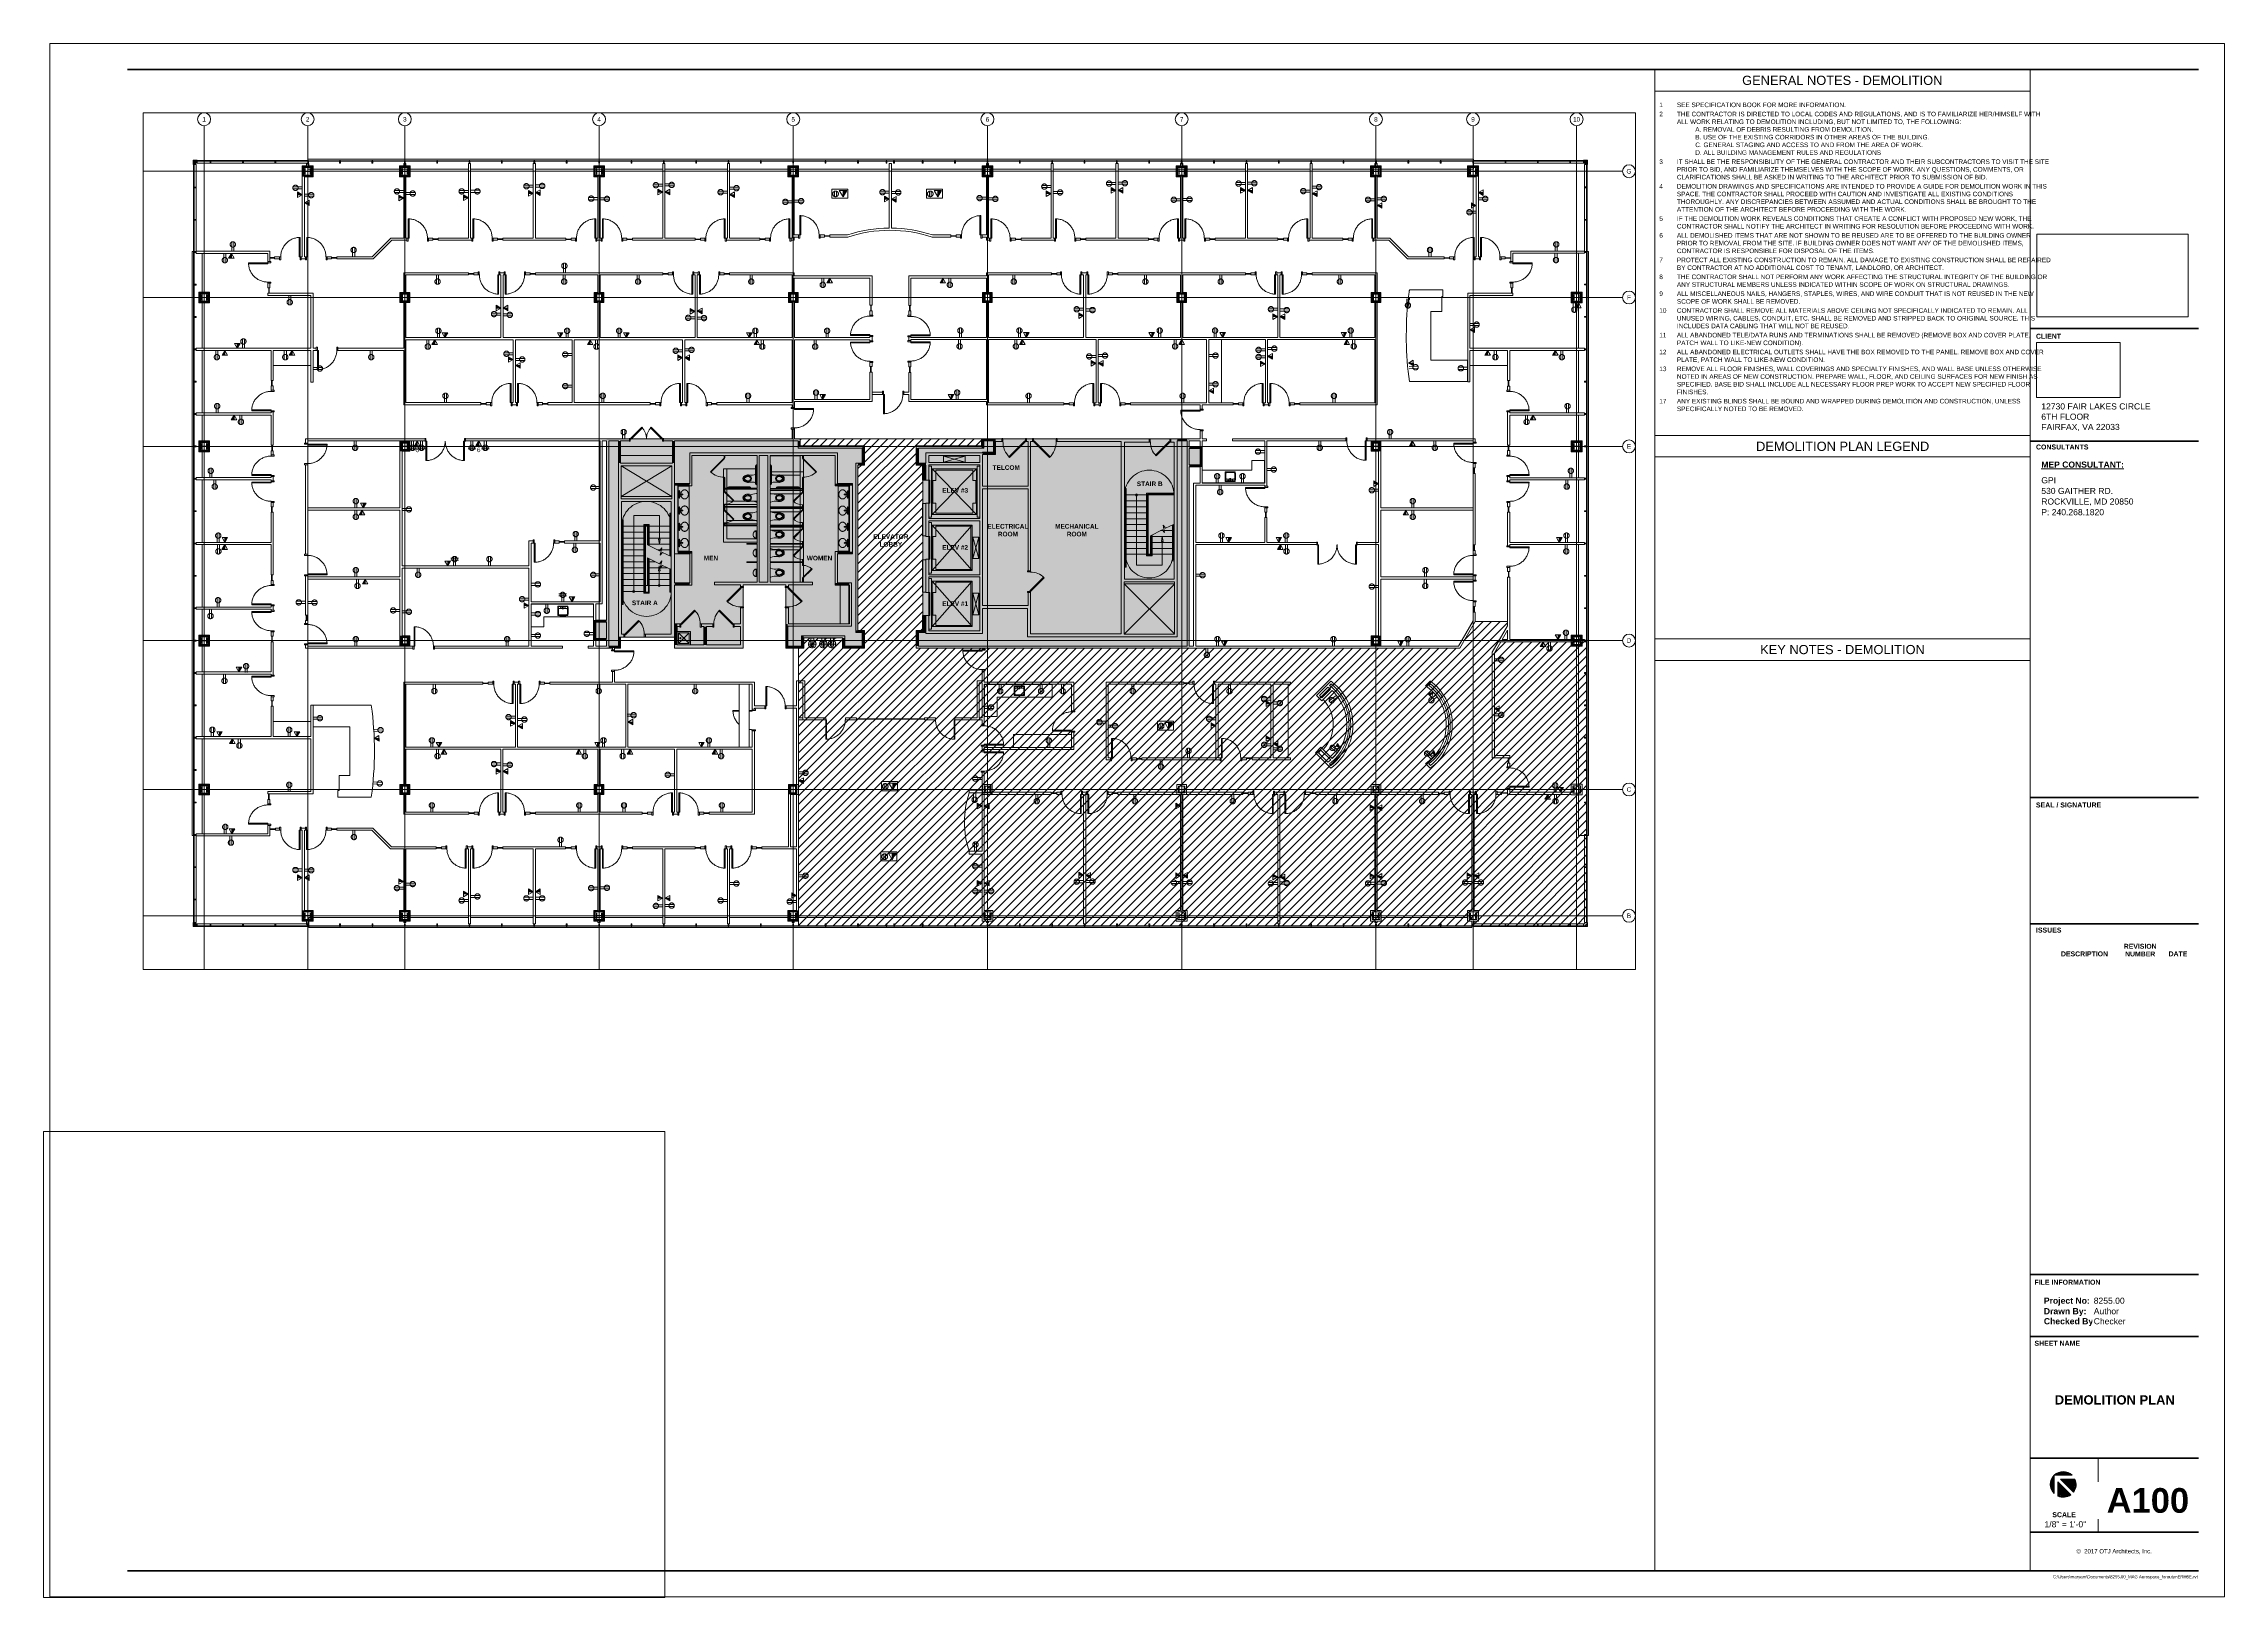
# Paper-space layout 'Layout1' of a CAD drawing. Header units: inches. Extents: x 0 to 42.1, y 0 to 30.
# The model-space entities are those that its viewports show. They can reach past a viewport. Long polylines and large blocks are cut down to what shows.
import ezdxf

# ---------------------------------------------------------------- set-up
doc = ezdxf.new("R2010")
doc.units = ezdxf.units.IN
doc.header["$MEASUREMENT"] = 0
for name, pattern in [('Dash', [0.25, 0.125, -0.125]), ('Dash 1_16_', [0.125, 0.0625, -0.0625]), ('Demolished', [0.1875, 0.125, -0.0625]), ('Grid Line 1_2_', [0.875, 0.5, -0.125, 0.125, -0.125])]:
    doc.linetypes.add(name, pattern=pattern)
for name, color, linetype, lineweight in [('A-ANNO-NOTE', 131, 'Demolished', 9), ('A-AREA-IDEN', 2, 'Continuous', 9), ('A-DETL', 90, 'Continuous', 9), ('A-DETL-GENF', 92, 'Continuous', 9), ('A-DETL-THIN', 151, 'Continuous', 9), ('A-DOOR', 31, 'Demolished', 9), ('A-DOOR-FRAM', 31, 'Demolished', 20), ('A-GLAZ-CURT', 52, 'Demolished', 9), ('A-GLAZ-CWMG', 51, 'Continuous', 13), ('A-WALL', 113, 'Demolished', 9), ('A-WALL-PATT', 111, 'Continuous', 13), ('E-ELEC-FIXT', 91, 'Demolished', 9), ('G-ANNO-SCHD', 231, 'Continuous', 9), ('G-ANNO-TEXT', 231, 'Continuous', 9), ('G-ANNO-TTLB', 6, 'Continuous', 9), ('G-ANNO-TTLB-THIN', 151, 'Continuous', 9), ('G-ANNO-TTLB-WIDE', 214, 'Continuous', 50), ('I-FURN', 30, 'Continuous', 13), ('I-WALL', 2, 'Continuous', 13), ('P-SANR-FIXT', 6, 'Demolished', 9), ('Q-CASE', 31, 'Demolished', 9), ('S-COLS', 52, 'Continuous', 13), ('S-GRID', 1, 'Continuous', 9), ('S-GRID-IDEN', 1, 'Continuous', 9)]:
    doc.layers.add(name, color=color, linetype=linetype, lineweight=lineweight)
doc.layers.add('G-ANNO-NPLT', color=191, linetype='Continuous', plot=False)
doc.styles.add('Arial_B', font='arialbd.ttf', dxfattribs={"height": 0.095133})
doc.styles.add('Swis721 Lt BT', font='swissl.ttf', dxfattribs={"height": 8.514638})
doc.styles.add('Swis721 Lt BT_1', font='swissl.ttf', dxfattribs={"height": 0.177388})
doc.styles.add('Swis721 Lt BT_2', font='swissl.ttf', dxfattribs={"height": 0.088694})
doc.styles.add('Swis721 Lt BT_3', font='swissl.ttf', dxfattribs={"height": 0.096085})
doc.styles.add('Swis721 Lt BT_4', font='swissl.ttf', dxfattribs={"height": 0.118259})
doc.styles.add('Swis721 Lt BT_5', font='swissl.ttf', dxfattribs={"height": 0.083333})
doc.styles.add('Swis721 Lt BT_6', font='swissl.ttf', dxfattribs={"height": 0.059129})
doc.styles.add('Swis721 Lt BT_B', font='', dxfattribs={"height": 8.583975})
doc.styles.add('Swis721 Lt BT_B_1', font='', dxfattribs={"height": 0.119222})
doc.styles.add('Swis721 Lt BT_B_2', font='', dxfattribs={"height": 0.476888})
doc.styles.add('Swis721 Lt BT_B_3', font='', dxfattribs={"height": 0.178833})
doc.styles.get('Swis721 Lt BT_B').set_extended_font_data('Swis721 Lt BT', bold=True)
doc.styles.get('Swis721 Lt BT_B_1').set_extended_font_data('Swis721 Lt BT', bold=True)
doc.styles.get('Swis721 Lt BT_B_2').set_extended_font_data('Swis721 Lt BT', bold=True)
doc.styles.get('Swis721 Lt BT_B_3').set_extended_font_data('Swis721 Lt BT', bold=True)
picture_1 = doc.add_image_def('image1.png', size_in_pixel=(1110, 729))
picture_2 = doc.add_image_def('image2.jpg', size_in_pixel=(2551, 1396))
pattern_1 = [(45, (2878.508, 0), (-8.012227, 8.012227), [])]

# ---------------------------------------------------------------- blocks, each defined once
blk = doc.blocks.new('Titleblock - 30 x 42 - DC _ VA-4818253-DEMOLITION PLAN')
at = {"layer": 'G-ANNO-TTLB'}
h = blk.add_hatch(color=256, dxfattribs=at)
edge = h.paths.add_edge_path(flags=0)
edge.add_line((38.723, 2.358), (38.723, 2.007))
edge.add_arc((38.899, 2.182), 0.249, 135, 225, ccw=False)
h = blk.add_hatch(color=256, dxfattribs=at)
edge = h.paths.add_edge_path(flags=0)
edge.add_line((39.075, 2.358), (38.723, 2.358))
edge.add_arc((38.899, 2.182), 0.249, 45, 135, ccw=False)
h = blk.add_hatch(color=256, dxfattribs=at)
edge = h.paths.add_edge_path(flags=0)
edge.add_line((38.796, 1.956), (38.796, 2.233))
edge.add_line((38.796, 2.233), (39.047, 1.983))
edge.add_arc((38.899, 2.182), 0.249, 245.6073, 306.5435, ccw=False)
h = blk.add_hatch(color=256, dxfattribs=at)
edge = h.paths.add_edge_path(flags=0)
edge.add_line((38.848, 2.285), (39.125, 2.285))
edge.add_arc((38.899, 2.182), 0.249, -36.5435, 24.3927, ccw=False)
edge.add_line((39.099, 2.034), (38.848, 2.285))
at = {"layer": 'A-ANNO-NOTE', "linetype": 'Continuous'}
for p, q in [((38.723, 2.358), (39.075, 2.358)), ((38.723, 2.007), (38.723, 2.358)), ((38.723, 2.358), (38.723, 2.007)), ((39.075, 2.358), (38.723, 2.358)), ((38.723, 2.007), (38.723, 2.358)), ((38.723, 2.358), (39.075, 2.358)), ((39.047, 1.983), (38.796, 2.233)), ((38.796, 2.233), (39.047, 1.983)), ((38.796, 1.956), (38.796, 2.233)), ((38.796, 2.233), (38.796, 1.956)), ((39.047, 1.983), (38.796, 2.233)), ((38.796, 2.233), (38.796, 1.956)), ((39.099, 2.034), (38.848, 2.285)), ((38.848, 2.285), (39.099, 2.034)), ((39.125, 2.285), (38.848, 2.285)), ((38.848, 2.285), (39.125, 2.285)), ((38.848, 2.285), (39.099, 2.034)), ((39.125, 2.285), (38.848, 2.285))]:
    blk.add_line(p, q, dxfattribs=at)
for start, end in [(135, 225), (135, 225), (135, 225), (45, 135), (45, 135), (45, 135), (323.4565, 24.3927), (323.4565, 24.3927), (323.4565, 24.3927), (245.6073, 306.5435), (245.6073, 306.5435), (245.6073, 306.5435)]:
    blk.add_arc((38.899, 2.182), 0.249, start, end, dxfattribs=at)
at = {"layer": 'G-ANNO-TTLB'}
for p, q in [((42.013, 30.012), (0.012, 30.012)), ((0.012, 30.012), (0.012, 0.012)), ((42.013, 0.012), (42.013, 30.012)), ((0.012, 0.012), (42.013, 0.012))]:
    blk.add_line(p, q, dxfattribs=at)
at = {"layer": 'G-ANNO-TTLB-THIN'}
blk.add_line((39.575, 2.69), (39.575, 1.262), dxfattribs=at)
at = {"layer": 'G-ANNO-TTLB-WIDE'}
for p, q in [((41.513, 29.512), (1.512, 29.512)), ((38.262, 24.507), (41.513, 24.507)), ((38.262, 22.336), (41.513, 22.336)), ((38.262, 15.453), (41.513, 15.453)), ((38.262, 13.012), (41.513, 13.012)), ((41.513, 6.238), (38.262, 6.238)), ((41.513, 5.041), (38.262, 5.041)), ((38.262, 2.69), (41.513, 2.69)), ((38.262, 1.262), (41.513, 1.262)), ((1.512, 0.512), (38.262, 0.512)), ((38.262, 0.512), (41.513, 0.512))]:
    blk.add_line(p, q, dxfattribs=at)
at = {"layer": 'G-ANNO-TTLB', "attachment_point": 1, "bg_fill": 3, "box_fill_scale": 1.25, "bg_fill_color": 0, "bg_fill_transparency": 0}
for s, insert, char_height, width, line_spacing_factor, style in [('\\fSwis721 Lt BT|b1|i0|c0|p34|;\\LMEP CONSULTANT:', (38.476, 21.94), 0.11826, 1.7925, 1.00667, 'Swis721 Lt BT_4'), ('DESCRIPTION', (38.857, 12.478), 0.09513, 1.053, 0.938532, 'Arial_B'), ('\\fSwis721 Lt BT|b1|i0|c0|p34|;SCALE', (38.689, 1.645), 0.09609, 0.49601, 1.00667, 'Swis721 Lt BT_3')]:
    blk.add_mtext(s, dxfattribs=dict(at, insert=insert, char_height=char_height, width=width, line_spacing_factor=line_spacing_factor, style=style))
at = {"layer": 'G-ANNO-TTLB', "insert": (39.883, 0.933), "char_height": 0.08333, "width": 1.69113, "attachment_point": 2, "line_spacing_factor": 1.00667, "style": 'Swis721 Lt BT_5'}
blk.add_mtext('©  2017 OTJ Architects, Inc.', dxfattribs=at)
at = {"layer": 'G-ANNO-TTLB'}
image = blk.add_image(picture_2, insert=(38.392, 24.734), size_in_units=(2.924, 1.6), dxfattribs=at)
image.dxf.flags = 7
image = blk.add_image(picture_1, insert=(38.382, 23.18), size_in_units=(1.616, 1.061), dxfattribs=at)
image.dxf.flags = 7
at = {"layer": 'G-ANNO-TTLB', "bg_fill": 3, "box_fill_scale": 1.25, "bg_fill_color": 0, "bg_fill_transparency": 0}
for s, insert, char_height, width, attachment_point, line_spacing_factor, style in [('\\fSwis721 Lt BT|b1|i0|c0|p34|;CLIENT', (38.373, 24.408), 0.09609, 0.53744, 1, 1.00667, 'Swis721 Lt BT_3'), ('\\fSwis721 Lt BT|b1|i0|c0|p34|;CONSULTANTS', (38.374, 22.269), 0.09609, 1.1346, 1, 1.00667, 'Swis721 Lt BT_3'), ('\\fSwis721 Lt BT|b1|i0|c0|p34|;SEAL / SIGNATURE', (38.373, 15.354), 0.09609, 1.3954, 1, 1.00667, 'Swis721 Lt BT_3'), ('\\fSwis721 Lt BT|b1|i0|c0|p34|;ISSUES', (38.373, 12.937), 0.09609, 0.54719, 1, 1.00667, 'Swis721 Lt BT_3'), ('REVISION\\PNUMBER', (40.386, 12.624), 0.0951, 0.73575, 2, 0.938532, 'Arial_B'), ('\\fSwis721 Lt BT|b1|i0|c0|p34|;FILE INFORMATION', (38.344, 6.136), 0.09609, 1.4283, 1, 1.00667, 'Swis721 Lt BT_3'), ('\\fSwis721 Lt BT|b1|i0|c0|p34|;SHEET NAME', (38.344, 4.956), 0.09609, 0.98592, 1, 1.00667, 'Swis721 Lt BT_3')]:
    blk.add_mtext(s, dxfattribs=dict(at, insert=insert, char_height=char_height, width=width, attachment_point=attachment_point, line_spacing_factor=line_spacing_factor, style=style))
at = {"layer": 'G-ANNO-TTLB', "attachment_point": 1, "bg_fill": 3, "box_fill_scale": 1.25, "bg_fill_color": 0, "bg_fill_transparency": 0}
for s, insert, char_height, width, line_spacing_factor, style in [('DATE', (40.935, 12.478), 0.0951, 0.41625, 0.938532, 'Arial_B'), ('Project No:', (38.525, 5.791), 0.11922, 0.972, 0.998538, 'Swis721 Lt BT_B_1')]:
    blk.add_mtext(s, dxfattribs=dict(at, insert=insert, char_height=char_height, width=width, line_spacing_factor=line_spacing_factor, style=style))
at = {"layer": 'G-ANNO-TTLB', "insert": (38.525, 5.588), "char_height": 0.1192, "width": 0.888, "attachment_point": 1, "line_spacing_factor": 0.998538, "style": 'Swis721 Lt BT_B_1', "bg_fill": 3, "box_fill_scale": 1.25, "bg_fill_color": 0, "bg_fill_transparency": 0}
blk.add_mtext('Drawn By:', dxfattribs=at)
at = {"layer": 'G-ANNO-TTLB', "insert": (38.525, 5.394), "char_height": 0.11922, "width": 1.1115, "attachment_point": 1, "line_spacing_factor": 0.998538, "style": 'Swis721 Lt BT_B_1', "bg_fill": 3, "box_fill_scale": 1.25, "bg_fill_color": 0, "bg_fill_transparency": 0}
blk.add_mtext('Checked By:', dxfattribs=at)
blk = doc.blocks.new('Single Flush - OTJ_SOLIDFLUSH_ALUM-4837881-6TH FLOOR DEMOLITION')
at = {"layer": 'A-DOOR', "color": 250, "lineweight": 20}
for p, q in [((16.15625, 37.8125), (16.15625, 2)), ((17.90625, 37.8125), (16.15625, 37.8125)), ((17.90625, 2), (17.90625, 37.8125)), ((16.15625, 2), (17.90625, 2))]:
    blk.add_line(p, q, dxfattribs=at)
at = {"layer": 'A-DOOR', "color": 7}
blk.add_arc((17.90625, 2), 35.8125, 90, 180.5, dxfattribs=at)
at = {"layer": 'A-DOOR-FRAM', "color": 250}
for p, q in [((-20, -3.75), (-20, 2)), ((-20, 2), (-18, 2)), ((-18, -3.75), (-18, 2)), ((18.000004, -3.75), (18.000004, 2)), ((18.000004, 2), (20.000004, 2)), ((20.000004, -3.75), (20.000004, 2)), ((-20, -3.75), (-18, -3.75)), ((18.000004, -3.75), (20.000004, -3.75))]:
    blk.add_line(p, q, dxfattribs=at)
blk = doc.blocks.new('Single Flush - OTJ_SOLIDFLUSH_ALUM-4837941-6TH FLOOR DEMOLITION')
at = {"layer": 'A-DOOR', "color": 250, "lineweight": 20}
for p, q in [((16.15625, -2), (17.90625, -2)), ((16.15625, -37.8125), (16.15625, -2)), ((17.90625, -2), (17.90625, -37.8125)), ((17.90625, -37.8125), (16.15625, -37.8125))]:
    blk.add_line(p, q, dxfattribs=at)
at = {"layer": 'A-DOOR', "color": 7}
blk.add_arc((17.90625, -2), 35.8125, 179.5, 270, dxfattribs=at)
at = {"layer": 'A-DOOR-FRAM', "color": 250}
for p, q in [((-20, 3.75), (-20, -2)), ((-20, 3.75), (-18, 3.75)), ((-18, 3.75), (-18, -2)), ((18.000004, 3.75), (18.000004, -2)), ((18.000004, 3.75), (20.000004, 3.75)), ((20.000004, 3.75), (20.000004, -2)), ((-20, -2), (-18, -2)), ((18.000004, -2), (20.000004, -2))]:
    blk.add_line(p, q, dxfattribs=at)
blk = doc.blocks.new('Single Flush - OTJ_SOLIDFLUSH_ALUM-4843896-6TH FLOOR DEMOLITION')
at = {"layer": 'A-DOOR', "color": 8, "linetype": 'Continuous', "lineweight": 20}
for p, q in [((-8.654, -27.086), (16.669, -1.763)), ((16.669, -1.763), (17.906, -3)), ((17.906, -3), (-7.417, -28.323)), ((-7.417, -28.323), (-8.654, -27.086))]:
    blk.add_line(p, q, dxfattribs=at)
at = {"layer": 'A-DOOR', "linetype": 'Continuous'}
blk.add_arc((17.906, -3), 35.812, 179.5, 225, dxfattribs=at)
at = {"layer": 'A-DOOR-FRAM', "color": 8, "linetype": 'Continuous'}
for p, q in [((-20, 2.75), (-20, -3)), ((-20, 2.75), (-18, 2.75)), ((-18, 2.75), (-18, -3)), ((18, 2.75), (18, -3)), ((18, 2.75), (20, 2.75)), ((20, 2.75), (20, -3)), ((-20, -3), (-18, -3)), ((18, -3), (20, -3))]:
    blk.add_line(p, q, dxfattribs=at)
blk = doc.blocks.new('C-L SHAPE COUNTER TOP - C-L SHAPE COUNTER TOP-4841376-6TH FLOOR DEMOLITION')
at = {"layer": 'Q-CASE', "color": 7}
for p, q in [((0.5, -42.401), (0.5, -0.5)), ((0.5, -0.5), (116.117, -0.5)), ((24, -42.401), (24, -24)), ((24, -24), (116.117, -24)), ((0, -42.401), (0.5, -42.401)), ((0.5, -42.401), (24, -42.401))]:
    blk.add_line(p, q, dxfattribs=at)
blk = doc.blocks.new('Double Flush - Int-F-WDMF-72_ x 84_-4841454-6TH FLOOR DEMOLITION')
at = {"layer": 'A-DOOR', "color": 250, "lineweight": 20}
for p, q in [((-35.90625, 38.3125), (-34.15625, 38.3125)), ((-35.90625, 2.5), (-35.90625, 38.3125)), ((-34.15625, 38.3125), (-34.15625, 2.5)), ((34.15625, 38.3125), (34.15625, 2.5)), ((35.90625, 38.3125), (34.15625, 38.3125)), ((35.90625, 2.5), (35.90625, 38.3125)), ((-34.15625, 2.5), (-35.90625, 2.5)), ((34.15625, 2.5), (35.90625, 2.5))]:
    blk.add_line(p, q, dxfattribs=at)
at = {"layer": 'A-DOOR', "color": 7}
for centre, start, end in [((-35.90625, 2.5), 359.5, 90), ((35.90625, 2.5), 90, 180.5)]:
    blk.add_arc(centre, 35.8125, start, end, dxfattribs=at)
at = {"layer": 'A-DOOR-FRAM', "color": 250}
for p, q in [((-38, 2.5), (-36, 2.5)), ((-38, 2.5), (-38, 2)), ((-36, -2.5), (-36, 2.5)), ((36.000004, -2.5), (36.000004, 2.5)), ((36.000004, 2.5), (38.000004, 2.5)), ((38.000004, 2.5), (38.000004, 2)), ((-38, 2), (-37.5, 2)), ((-37.5, -2), (-37.5, 2)), ((37.500004, 2), (38.000004, 2)), ((37.500004, -2), (37.500004, 2)), ((-38, -2), (-37.5, -2)), ((-38, -2.5), (-38, -2)), ((37.500004, -2), (38.000004, -2)), ((38.000004, -2.5), (38.000004, -2)), ((-38, -2.5), (-36, -2.5)), ((36.000004, -2.5), (38.000004, -2.5))]:
    blk.add_line(p, q, dxfattribs=at)
blk = doc.blocks.new('Double Flush - Int-F-WDMF-60_ x 84_-4878517-6TH FLOOR DEMOLITION')
at = {"layer": 'A-DOOR', "color": 250, "lineweight": 20}
for p, q in [((-29.906, 2.5), (-8.826, 23.581)), ((-8.826, 23.581), (-7.588, 22.343)), ((8.826, 23.581), (7.588, 22.343)), ((29.906, 2.5), (8.826, 23.581)), ((-7.588, 22.343), (-28.669, 1.263)), ((7.588, 22.343), (28.669, 1.263)), ((-28.669, 1.263), (-29.906, 2.5)), ((28.669, 1.263), (29.906, 2.5))]:
    blk.add_line(p, q, dxfattribs=at)
at = {"layer": 'A-DOOR', "color": 7}
for centre, start, end in [((-29.906, 2.5), 359.5, 45), ((29.906, 2.5), 135, 180.5)]:
    blk.add_arc(centre, 29.812, start, end, dxfattribs=at)
at = {"layer": 'A-DOOR-FRAM', "color": 250}
for p, q in [((-32, 2.5), (-30, 2.5)), ((-32, 2.5), (-32, 2)), ((-30, -2.5), (-30, 2.5)), ((30, -2.5), (30, 2.5)), ((30, 2.5), (32, 2.5)), ((32, 2.5), (32, 2)), ((-32, 2), (-31.5, 2)), ((-31.5, -2), (-31.5, 2)), ((31.5, 2), (32, 2)), ((31.5, -2), (31.5, 2)), ((-32, -2), (-31.5, -2)), ((-32, -2.5), (-32, -2)), ((31.5, -2), (32, -2)), ((32, -2.5), (32, -2)), ((-32, -2.5), (-30, -2.5)), ((30, -2.5), (32, -2.5))]:
    blk.add_line(p, q, dxfattribs=at)
blk = doc.blocks.new('Single Flush - OTJ_SOLIDFLUSH_ALUM-4843889-6TH FLOOR DEMOLITION')
at = {"layer": 'A-DOOR', "color": 8, "linetype": 'Continuous', "lineweight": 20}
for p, q in [((-8.654, -26.586), (16.669, -1.263)), ((16.669, -1.263), (17.906, -2.5)), ((17.906, -2.5), (-7.417, -27.823)), ((-7.417, -27.823), (-8.654, -26.586))]:
    blk.add_line(p, q, dxfattribs=at)
at = {"layer": 'A-DOOR', "linetype": 'Continuous'}
blk.add_arc((17.906, -2.5), 35.812, 179.5, 225, dxfattribs=at)
at = {"layer": 'A-DOOR-FRAM', "color": 8, "linetype": 'Continuous'}
for p, q in [((-20, 3.25), (-20, -2.5)), ((-20, 3.25), (-18, 3.25)), ((-18, 3.25), (-18, -2.5)), ((18, 3.25), (18, -2.5)), ((18, 3.25), (20, 3.25)), ((20, 3.25), (20, -2.5)), ((-20, -2.5), (-18, -2.5)), ((18, -2.5), (20, -2.5))]:
    blk.add_line(p, q, dxfattribs=at)
blk = doc.blocks.new('Single Flush - OTJ_SOLIDFLUSH_ALUM-4843890-6TH FLOOR DEMOLITION')
at = {"layer": 'A-DOOR', "color": 8, "linetype": 'Continuous', "lineweight": 20}
for p, q in [((-7.417, 27.823), (-8.654, 26.586)), ((17.906, 2.5), (-7.417, 27.823)), ((-8.654, 26.586), (16.669, 1.263)), ((16.669, 1.263), (17.906, 2.5))]:
    blk.add_line(p, q, dxfattribs=at)
at = {"layer": 'A-DOOR', "linetype": 'Continuous'}
blk.add_arc((17.906, 2.5), 35.812, 135, 180.5, dxfattribs=at)
at = {"layer": 'A-DOOR-FRAM', "color": 8, "linetype": 'Continuous'}
for p, q in [((-20, -3.25), (-20, 2.5)), ((-20, 2.5), (-18, 2.5)), ((-18, -3.25), (-18, 2.5)), ((18, -3.25), (18, 2.5)), ((18, 2.5), (20, 2.5)), ((20, -3.25), (20, 2.5)), ((-20, -3.25), (-18, -3.25)), ((18, -3.25), (20, -3.25))]:
    blk.add_line(p, q, dxfattribs=at)
blk = doc.blocks.new('C-L SHAPE COUNTER TOP - C-L SHAPE COUNTER TOP-4845497-6TH FLOOR DEMOLITION')
at = {"layer": 'Q-CASE', "color": 7}
for p, q in [((0.5, -41.933), (0.5, -0.5)), ((0.5, -0.5), (116.028, -0.5)), ((24, -41.933), (24, -24)), ((24, -24), (116.028, -24)), ((0, -41.933), (0.5, -41.933)), ((0.5, -41.933), (24, -41.933))]:
    blk.add_line(p, q, dxfattribs=at)
blk = doc.blocks.new('Single Flush - OTJ_SOLIDFLUSH_ALUM 3_-6_-4848047-6TH FLOOR DEMOLITION')
at = {"layer": 'A-DOOR', "color": 8, "linetype": 'Continuous', "lineweight": 20}
for p, q in [((-9.897, -30.828), (19.669, -1.263)), ((19.669, -1.263), (20.906, -2.5)), ((20.906, -2.5), (-8.66, -32.066)), ((-8.66, -32.066), (-9.897, -30.828))]:
    blk.add_line(p, q, dxfattribs=at)
at = {"layer": 'A-DOOR', "linetype": 'Continuous'}
blk.add_arc((20.906, -2.5), 41.812, 179.5, 225, dxfattribs=at)
at = {"layer": 'A-DOOR-FRAM', "color": 8, "linetype": 'Continuous'}
for p, q in [((-23, 3.25), (-23, -2.5)), ((-23, 3.25), (-21, 3.25)), ((-21, 3.25), (-21, -2.5)), ((21, 3.25), (21, -2.5)), ((21, 3.25), (23, 3.25)), ((23, 3.25), (23, -2.5)), ((-23, -2.5), (-21, -2.5)), ((21, -2.5), (23, -2.5))]:
    blk.add_line(p, q, dxfattribs=at)
blk = doc.blocks.new('Single Flush - OTJ_SOLIDFLUSH_ALUM 3_-6_-4848048-6TH FLOOR DEMOLITION')
at = {"layer": 'A-DOOR', "color": 8, "linetype": 'Continuous', "lineweight": 20}
for p, q in [((-8.66, 32.066), (-9.897, 30.828)), ((20.906, 2.5), (-8.66, 32.066)), ((-9.897, 30.828), (19.669, 1.263)), ((19.669, 1.263), (20.906, 2.5))]:
    blk.add_line(p, q, dxfattribs=at)
at = {"layer": 'A-DOOR', "linetype": 'Continuous'}
blk.add_arc((20.906, 2.5), 41.812, 135, 180.5, dxfattribs=at)
at = {"layer": 'A-DOOR-FRAM', "color": 8, "linetype": 'Continuous'}
for p, q in [((-23, -3.25), (-23, 2.5)), ((-23, 2.5), (-21, 2.5)), ((-21, -3.25), (-21, 2.5)), ((21, -3.25), (21, 2.5)), ((21, 2.5), (23, 2.5)), ((23, -3.25), (23, 2.5)), ((-23, -3.25), (-21, -3.25)), ((21, -3.25), (23, -3.25))]:
    blk.add_line(p, q, dxfattribs=at)
blk = doc.blocks.new('Single Flush - OTJ_SOLIDFLUSH_ALUM-4848046-6TH FLOOR DEMOLITION')
at = {"layer": 'A-DOOR', "color": 8, "linetype": 'Continuous', "lineweight": 20}
for p, q in [((-7.417, 27.636), (-8.654, 26.398)), ((17.906, 2.312), (-7.417, 27.636)), ((-8.654, 26.398), (16.669, 1.075)), ((16.669, 1.075), (17.906, 2.312))]:
    blk.add_line(p, q, dxfattribs=at)
at = {"layer": 'A-DOOR', "linetype": 'Continuous'}
blk.add_arc((17.906, 2.312), 35.812, 135, 180.5, dxfattribs=at)
at = {"layer": 'A-DOOR-FRAM', "color": 8, "linetype": 'Continuous'}
for p, q in [((-20, -3.437), (-20, 2.312)), ((-20, 2.312), (-18, 2.312)), ((-18, -3.437), (-18, 2.312)), ((18, -3.437), (18, 2.312)), ((18, 2.312), (20, 2.312)), ((20, -3.437), (20, 2.312)), ((-20, -3.437), (-18, -3.437)), ((18, -3.437), (20, -3.437))]:
    blk.add_line(p, q, dxfattribs=at)
blk = doc.blocks.new('Casework 1 - Casework 1-4856356-6TH FLOOR DEMOLITION')
at = {"layer": 'Q-CASE', "color": 7}
blk.add_line((-951.655, 1100.224), (-1021.705, 1100.224), dxfattribs=at)
blk = doc.blocks.new('Casework 2 - Casework 2-4856780-6TH FLOOR DEMOLITION')
at = {"layer": 'Q-CASE', "color": 7}
for p, q in [((-839.695, 1130.164), (-947.655, 1130.164)), ((-947.655, 1090.066), (-879.616, 1090.066)), ((-879.616, 1090.066), (-879.616, 1000.064)), ((-879.616, 1000.064), (-899.576, 1000.064)), ((-899.576, 1000.064), (-899.576, 972.084)), ((-899.576, 972.084), (-901.714, 972.084)), ((-901.714, 972.084), (-901.714, 960.145)), ((-901.714, 960.145), (-839.695, 960.145))]:
    blk.add_line(p, q, dxfattribs=at)
blk.add_arc((-1460.91, 1045.155), 627.005, 352.207831, 7.792169, dxfattribs=at)
blk = doc.blocks.new('Casework 3 - Casework 2-4857023-6TH FLOOR DEMOLITION')
at = {"layer": 'Q-CASE', "color": 7}
for p, q in [((3015.908, 1830.196), (2953.889, 1830.196)), ((3015.908, 1818.257), (3015.908, 1830.196)), ((3013.77, 1790.277), (3013.77, 1818.257)), ((3013.77, 1818.257), (3015.908, 1818.257)), ((2993.811, 1700.276), (2993.811, 1790.277)), ((2993.811, 1790.277), (3013.77, 1790.277)), ((3061.85, 1700.276), (2993.811, 1700.276)), ((3061.85, 1660.177), (3061.85, 1700.276)), ((2953.889, 1660.177), (3061.85, 1660.177))]:
    blk.add_line(p, q, dxfattribs=at)
for start, end in [(172.207831, 173.544401), (173.818572, 187.792169)]:
    blk.add_arc((3575.105, 1745.187), 627.005, start, end, dxfattribs=at)
blk = doc.blocks.new('Casework 6 - Casework 6-4858948-6TH FLOOR DEMOLITION')
at = {"layer": 'Q-CASE', "color": 7}
blk.add_arc((431.157, 913.54), 171.123, 161.57399, 198.42601, dxfattribs=at)
blk = doc.blocks.new('Casework 7 - Casework 7-4859318-6TH FLOOR DEMOLITION')
at = {"layer": 'Q-CASE', "color": 7}
for p, q in [((-157.357, 1169.153), (-157.357, 1052.59)), ((-139.306, 1052.59), (-139.306, 1169.153))]:
    blk.add_line(p, q, dxfattribs=at)
blk = doc.blocks.new('Single Flush - OTJ_SOLIDFLUSH_ALUM-V1-6TH FLOOR DEMOLITION')
at = {"layer": 'A-DOOR', "color": 250, "lineweight": 20}
for p, q in [((16.156, 37.812), (16.156, 26.071)), ((17.906, 37.812), (16.156, 37.812)), ((17.906, 26.071), (17.906, 37.812)), ((16.156, 8.02), (16.156, 2)), ((17.906, 2), (17.906, 8.02)), ((16.156, 2), (17.906, 2))]:
    blk.add_line(p, q, dxfattribs=at)
at = {"layer": 'A-DOOR', "color": 7}
for start, end in [(90, 137.6707), (170.3015, 180.5)]:
    blk.add_arc((17.906, 2), 35.812, start, end, dxfattribs=at)
at = {"layer": 'A-DOOR-FRAM', "color": 250}
for p, q in [((-20, -3.75), (-20, 2)), ((-20, 2), (-18, 2)), ((-18, -3.75), (-18, 2)), ((18, -3.75), (18, 2)), ((18, 2), (20, 2)), ((20, -3.75), (20, 2)), ((-20, -3.75), (-18, -3.75)), ((18, -3.75), (20, -3.75))]:
    blk.add_line(p, q, dxfattribs=at)
blk = doc.blocks.new('Single Glass Door - 36_ x 84_-4872442-6TH FLOOR DEMOLITION')
at = {"layer": 'A-DOOR', "color": 250, "lineweight": 20}
for p, q in [((16.90625, 37.8125), (16.90625, 2)), ((17.90625, 37.8125), (16.90625, 37.8125)), ((17.90625, 2), (17.90625, 37.8125)), ((16.90625, 2), (17.90625, 2))]:
    blk.add_line(p, q, dxfattribs=at)
at = {"layer": 'A-DOOR', "color": 7}
blk.add_arc((17.90625, 2), 35.8125, 90, 180.5, dxfattribs=at)
blk = doc.blocks.new('Single Glass Door - 36_ x 84_-4872443-6TH FLOOR DEMOLITION')
at = {"layer": 'A-DOOR', "color": 250, "lineweight": 20}
for p, q in [((16.90625, -2), (17.90625, -2)), ((16.90625, -37.8125), (16.90625, -2)), ((17.90625, -2), (17.90625, -37.8125)), ((17.90625, -37.8125), (16.90625, -37.8125))]:
    blk.add_line(p, q, dxfattribs=at)
at = {"layer": 'A-DOOR', "color": 7}
blk.add_arc((17.90625, -2), 35.8125, 179.5, 270, dxfattribs=at)
blk = doc.blocks.new('C-L SHAPE COUNTER TOP - C-L SHAPE COUNTER TOP-4863274-6TH FLOOR DEMOLITION')
at = {"layer": 'Q-CASE', "color": 7}
for p, q in [((0.5, -60), (0.5, -0.5)), ((0.5, -0.5), (126.045, -0.5)), ((126.045, -0.5), (126.045, 0)), ((126.045, -24), (126.045, -0.5)), ((24, -60), (24, -24)), ((24, -24), (126.045, -24)), ((0, -60), (0.5, -60)), ((0.5, -60), (24, -60))]:
    blk.add_line(p, q, dxfattribs=at)
blk = doc.blocks.new('P-Sink-Rectangular - PSR1918-3060176-6TH FLOOR DEMOLITION')
at = {"layer": 'P-SANR-FIXT', "color": 7}
for p, q in [((-8.988, 8.844), (-5.517, 9)), ((-5.517, 9), (5.517, 9)), ((-5.517, 9), (-5.512, 8.785)), ((5.517, 9), (5.512, 8.785)), ((5.517, 9), (8.988, 8.844)), ((-9.5, 4.965), (-9.342, 8.49)), ((-9.127, 8.48), (-9.285, 4.96)), ((-5.512, 8.785), (-8.978, 8.629)), ((5.512, 8.785), (-5.512, 8.785)), ((8.978, 8.629), (5.512, 8.785)), ((9.285, 4.96), (9.127, 8.48)), ((9.342, 8.49), (9.5, 4.965)), ((-7.467, 7.917), (-5.509, 8.004)), ((-5.509, 8.004), (5.509, 8.004)), ((5.509, 8.004), (7.467, 7.917)), ((-8.504, 5.009), (-8.417, 6.967)), ((8.417, 6.967), (8.504, 5.009)), ((-9.5, 4.965), (-9.285, 4.96)), ((-9.5, -4.965), (-9.5, 4.965)), ((-9.285, 4.96), (-9.285, -4.96)), ((-8.504, -5.009), (-8.504, 5.009)), ((-6.25, 4.598), (-0.491, 4.598)), ((-6.25, 4.598), (-0.491, 4.598)), ((0.482, 4.598), (6.25, 4.598)), ((0.482, 4.598), (6.25, 4.598)), ((8.504, 5.009), (8.504, -5.009)), ((9.5, 4.965), (9.285, 4.96)), ((9.285, -4.96), (9.285, 4.96)), ((9.5, 4.965), (9.5, -4.965)), ((-8.348, -5.5), (-8.348, 2.5)), ((-8.348, -5.5), (-8.348, 2.5)), ((8.348, 2.5), (8.348, -5.5)), ((8.348, 2.5), (8.348, -5.5)), ((-9.5, -4.965), (-9.285, -4.96)), ((-9.342, -8.49), (-9.5, -4.965)), ((-9.285, -4.96), (-9.127, -8.48)), ((-8.417, -6.967), (-8.504, -5.009)), ((8.504, -5.009), (8.417, -6.967)), ((9.127, -8.48), (9.285, -4.96)), ((9.5, -4.965), (9.285, -4.96)), ((9.5, -4.965), (9.342, -8.49)), ((6.25, -7.598), (-6.25, -7.598)), ((6.25, -7.598), (-6.25, -7.598)), ((-5.509, -8.004), (-7.467, -7.917)), ((5.509, -8.004), (-5.509, -8.004)), ((7.467, -7.917), (5.509, -8.004)), ((-5.517, -9), (-8.988, -8.844)), ((-8.978, -8.629), (-5.512, -8.785)), ((-5.517, -9), (-5.512, -8.785)), ((-5.512, -8.785), (5.512, -8.785)), ((5.512, -8.785), (8.978, -8.629)), ((5.517, -9), (5.512, -8.785)), ((8.988, -8.844), (5.517, -9)), ((5.517, -9), (-5.517, -9))]:
    blk.add_line(p, q, dxfattribs=at)
at = {"layer": 'P-SANR-FIXT', "color": 7, "flags": 128}
for points in [[(-0.5, 6.967), (-0.5, 6.783), (-0.5, 6.263), (-0.5, 5.504), (-0.5, 4.646), (-0.5, 3.847), (-0.5, 3.255), (-0.5, 2.979), (-0.5, 2.967)], [(0.5, 2.967), (0.5, 3.152), (0.5, 3.671), (0.5, 4.43), (0.5, 5.288), (0.5, 6.087), (0.5, 6.679), (0.5, 6.955), (0.5, 6.967)]]:
    blk.add_lwpolyline(points, dxfattribs=at)
at = {"layer": 'P-SANR-FIXT', "color": 7}
for centre, radius, start, end in [((-8.971, 8.473), 0.371, 92.5667, 177.4333), ((-8.971, 8.473), 0.156, 92.5667, 177.4333), ((8.971, 8.473), 0.156, 2.5667, 87.4333), ((8.971, 8.473), 0.371, 2.5667, 87.4333), ((-7.423, 6.923), 0.995, 92.5667, 177.4333), ((7.423, 6.923), 0.995, 2.5667, 87.4333), ((-4, 6.754), 0.5, 360, 180), ((-4, 6.754), 0.5, 180, 360), ((-4, 6.754), 0.5, 180, 270), ((-4, 6.754), 0.5, 180, 270), ((-4, 6.754), 0.5, 135, 165), ((-4, 6.754), 0.5, 135, 165), ((-4, 6.754), 0.5, 60, 120), ((-4, 6.754), 0.5, 60, 120), ((-4, 6.754), 0.5, 75, 105), ((-4, 6.754), 0.5, 75, 105), ((-4, 6.754), 0.5, 0, 45), ((-4, 6.754), 0.5, 15, 45), ((-4, 6.754), 0.5, 0, 45), ((-4, 6.754), 0.5, 15, 45), ((-4, 6.754), 0.5, 315, 360), ((-4, 6.754), 0.5, 315, 360), ((4, 6.754), 0.5, 360, 180), ((4, 6.754), 0.5, 135, 180), ((4, 6.754), 0.5, 135, 180), ((4, 6.754), 0.5, 165, 180), ((4, 6.754), 0.5, 165, 180), ((4, 6.754), 0.5, 180, 360), ((4, 6.754), 0.5, 180, 225), ((4, 6.754), 0.5, 180, 195), ((4, 6.754), 0.5, 180, 225), ((4, 6.754), 0.5, 180, 195), ((4, 6.754), 0.5, 135, 150), ((4, 6.754), 0.5, 135, 150), ((4, 6.754), 0.5, 0, 120), ((4, 6.754), 0.5, 0, 120), ((4, 6.754), 0.5, 75, 105), ((4, 6.754), 0.5, 75, 105), ((4, 6.754), 0.5, 30, 60), ((4, 6.754), 0.5, 30, 60), ((-4, 6.754), 0.5, 195, 240), ((-4, 6.754), 0.5, 195, 240), ((-4, 6.754), 0.5, 255, 270), ((-4, 6.754), 0.5, 255, 270), ((-4, 6.754), 0.5, 315, 345), ((-4, 6.754), 0.5, 315, 345), ((4, 6.754), 0.5, 210, 225), ((4, 6.754), 0.5, 210, 225), ((4, 6.754), 0.5, 240, 300), ((4, 6.754), 0.5, 240, 300), ((4, 6.754), 0.5, 255, 270), ((4, 6.754), 0.5, 255, 270), ((4, 6.754), 0.5, 315, 345), ((4, 6.754), 0.5, 315, 345), ((4, 6.754), 0.5, 315, 330), ((4, 6.754), 0.5, 315, 330), ((-6.25, 2.5), 2.098, 90, 180), ((-6.25, 2.5), 2.098, 90, 180), ((-6.25, 2.5), 2.098, 90, 109.9712), ((6.25, 2.5), 2.098, 70.0288, 90), ((6.25, 2.5), 2.098, 0, 90), ((6.25, 2.5), 2.098, 0, 90), ((-6.25, 2.5), 2.098, 115.0288, 154.9712), ((6.25, 2.5), 2.098, 25.0288, 64.9712), ((-6.25, 2.5), 2.098, 160.0288, 180), ((6.25, 2.5), 2.098, 0, 19.9712), ((-6.25, -5.5), 2.098, 180, 199.9712), ((-6.25, -5.5), 2.098, 180, 270), ((-6.25, -5.5), 2.098, 180, 270), ((6.25, -5.5), 2.098, 270, 360), ((6.25, -5.5), 2.098, 270, 360), ((6.25, -5.5), 2.098, 340.0288, 360), ((-6.25, -5.5), 2.098, 205.0288, 244.9712), ((6.25, -5.5), 2.098, 295.0288, 334.9712), ((-7.423, -6.923), 0.995, 182.5667, 267.4333), ((7.423, -6.923), 0.995, 272.5667, 357.4333), ((-6.25, -5.5), 2.098, 250.0288, 270), ((6.25, -5.5), 2.098, 270, 289.9712), ((-8.971, -8.474), 0.371, 182.5667, 267.4333), ((-8.971, -8.474), 0.156, 182.5667, 267.4333), ((8.971, -8.474), 0.156, 272.5667, 357.4333), ((8.971, -8.474), 0.371, 272.5667, 357.4333)]:
    blk.add_arc(centre, radius, start, end, dxfattribs=at)
blk = doc.blocks.new('Casework 8 - Casework 8-4863480-6TH FLOOR DEMOLITION')
at = {"layer": 'Q-CASE', "color": 7}
for p, q in [((458.925, 1076.163), (350.788, 1076.163)), ((350.788, 1076.163), (350.788, 1052.183))]:
    blk.add_line(p, q, dxfattribs=at)
blk = doc.blocks.new('P-Sink-Rectangular - PSR1918-V2-6TH FLOOR DEMOLITION')
at = {"layer": 'P-SANR-FIXT', "color": 7}
for p, q in [((-8.988, 8.844), (-5.517, 9)), ((-5.517, 9), (5.517, 9)), ((-5.517, 9), (-5.512, 8.785)), ((5.517, 9), (5.512, 8.785)), ((5.517, 9), (8.988, 8.844)), ((-9.5, 4.965), (-9.342, 8.49)), ((-9.127, 8.48), (-9.285, 4.96)), ((-5.512, 8.785), (-8.978, 8.629)), ((5.512, 8.785), (-5.512, 8.785)), ((8.978, 8.629), (5.512, 8.785)), ((9.285, 4.96), (9.127, 8.48)), ((9.342, 8.49), (9.5, 4.965)), ((-7.467, 7.917), (-5.509, 8.004)), ((-5.509, 8.004), (5.509, 8.004)), ((5.509, 8.004), (7.467, 7.917)), ((-8.504, 5.009), (-8.417, 6.967)), ((8.417, 6.967), (8.504, 5.009)), ((-9.5, 4.965), (-9.285, 4.96)), ((-9.5, -4.965), (-9.5, 4.965)), ((-9.285, 4.96), (-9.285, -4.96)), ((-8.504, -5.009), (-8.504, 5.009)), ((-6.25, 4.598), (-0.491, 4.598)), ((-6.25, 4.598), (-0.491, 4.598)), ((0.482, 4.598), (6.25, 4.598)), ((0.482, 4.598), (6.25, 4.598)), ((8.504, 5.009), (8.504, -5.009)), ((9.5, 4.965), (9.285, 4.96)), ((9.285, -4.96), (9.285, 4.96)), ((9.5, 4.965), (9.5, -4.965)), ((-8.348, -5.5), (-8.348, 2.5)), ((-8.348, -5.5), (-8.348, 2.5)), ((8.348, 2.5), (8.348, -5.5)), ((8.348, 2.5), (8.348, -5.5)), ((-9.5, -4.965), (-9.285, -4.96)), ((-9.342, -8.49), (-9.5, -4.965)), ((-9.285, -4.96), (-9.127, -8.48)), ((-8.417, -6.967), (-8.504, -5.009)), ((8.504, -5.009), (8.417, -6.967)), ((9.127, -8.48), (9.285, -4.96)), ((9.5, -4.965), (9.285, -4.96)), ((9.5, -4.965), (9.342, -8.49)), ((6.25, -7.598), (-6.25, -7.598)), ((6.25, -7.598), (-6.25, -7.598)), ((-5.509, -8.004), (-7.467, -7.917)), ((5.509, -8.004), (-5.509, -8.004)), ((7.467, -7.917), (5.509, -8.004)), ((-5.517, -9), (-8.988, -8.844)), ((-8.978, -8.629), (-5.512, -8.785)), ((-5.517, -9), (-5.512, -8.785)), ((-5.512, -8.785), (5.512, -8.785)), ((5.512, -8.785), (8.978, -8.629)), ((5.517, -9), (5.512, -8.785)), ((8.988, -8.844), (5.517, -9)), ((5.517, -9), (-5.517, -9))]:
    blk.add_line(p, q, dxfattribs=at)
at = {"layer": 'P-SANR-FIXT', "color": 7, "flags": 128}
for points in [[(-0.5, 6.967), (-0.5, 6.783), (-0.5, 6.263), (-0.5, 5.504), (-0.5, 4.646), (-0.5, 3.847), (-0.5, 3.255), (-0.5, 2.979), (-0.5, 2.967)], [(0.5, 2.967), (0.5, 3.152), (0.5, 3.671), (0.5, 4.43), (0.5, 5.288), (0.5, 6.087), (0.5, 6.679), (0.5, 6.955), (0.5, 6.967)]]:
    blk.add_lwpolyline(points, dxfattribs=at)
at = {"layer": 'P-SANR-FIXT', "color": 7}
for centre, radius, start, end in [((-8.971, 8.473), 0.371, 92.5667, 177.4333), ((-8.971, 8.473), 0.156, 92.5667, 177.4333), ((8.971, 8.473), 0.156, 2.5667, 87.4333), ((8.971, 8.473), 0.371, 2.5667, 87.4333), ((-7.423, 6.923), 0.995, 92.5667, 177.4333), ((7.423, 6.923), 0.995, 2.5667, 87.4333), ((-4, 6.754), 0.5, 360, 180), ((-4, 6.754), 0.5, 180, 360), ((-4, 6.754), 0.5, 180, 270), ((-4, 6.754), 0.5, 180, 270), ((-4, 6.754), 0.5, 135, 165), ((-4, 6.754), 0.5, 135, 165), ((-4, 6.754), 0.5, 60, 120), ((-4, 6.754), 0.5, 60, 120), ((-4, 6.754), 0.5, 75, 105), ((-4, 6.754), 0.5, 75, 105), ((-4, 6.754), 0.5, 0, 45), ((-4, 6.754), 0.5, 15, 45), ((-4, 6.754), 0.5, 0, 45), ((-4, 6.754), 0.5, 15, 45), ((-4, 6.754), 0.5, 315, 360), ((-4, 6.754), 0.5, 315, 360), ((4, 6.754), 0.5, 360, 180), ((4, 6.754), 0.5, 135, 180), ((4, 6.754), 0.5, 135, 180), ((4, 6.754), 0.5, 165, 180), ((4, 6.754), 0.5, 165, 180), ((4, 6.754), 0.5, 180, 360), ((4, 6.754), 0.5, 180, 225), ((4, 6.754), 0.5, 180, 195), ((4, 6.754), 0.5, 180, 225), ((4, 6.754), 0.5, 180, 195), ((4, 6.754), 0.5, 135, 150), ((4, 6.754), 0.5, 135, 150), ((4, 6.754), 0.5, 0, 120), ((4, 6.754), 0.5, 0, 120), ((4, 6.754), 0.5, 75, 105), ((4, 6.754), 0.5, 75, 105), ((4, 6.754), 0.5, 30, 60), ((4, 6.754), 0.5, 30, 60), ((-4, 6.754), 0.5, 195, 240), ((-4, 6.754), 0.5, 195, 240), ((-4, 6.754), 0.5, 255, 270), ((-4, 6.754), 0.5, 255, 270), ((-4, 6.754), 0.5, 315, 345), ((-4, 6.754), 0.5, 315, 345), ((4, 6.754), 0.5, 210, 225), ((4, 6.754), 0.5, 210, 225), ((4, 6.754), 0.5, 240, 300), ((4, 6.754), 0.5, 240, 300), ((4, 6.754), 0.5, 255, 270), ((4, 6.754), 0.5, 255, 270), ((4, 6.754), 0.5, 315, 345), ((4, 6.754), 0.5, 315, 345), ((4, 6.754), 0.5, 315, 330), ((4, 6.754), 0.5, 315, 330), ((-6.25, 2.5), 2.098, 90, 180), ((-6.25, 2.5), 2.098, 90, 180), ((-6.25, 2.5), 2.098, 90, 109.9712), ((6.25, 2.5), 2.098, 70.0288, 90), ((6.25, 2.5), 2.098, 0, 90), ((6.25, 2.5), 2.098, 0, 90), ((-6.25, 2.5), 2.098, 115.0288, 154.9712), ((6.25, 2.5), 2.098, 25.0288, 64.9712), ((-6.25, 2.5), 2.098, 160.0288, 180), ((6.25, 2.5), 2.098, 0, 19.9712), ((-6.25, -5.5), 2.098, 180, 199.9712), ((-6.25, -5.5), 2.098, 180, 270), ((-6.25, -5.5), 2.098, 180, 270), ((6.25, -5.5), 2.098, 270, 360), ((6.25, -5.5), 2.098, 270, 360), ((6.25, -5.5), 2.098, 340.0288, 360), ((-6.25, -5.5), 2.098, 205.0288, 244.9712), ((6.25, -5.5), 2.098, 295.0288, 334.9712), ((-7.423, -6.923), 0.995, 182.5667, 267.4333), ((7.423, -6.923), 0.995, 272.5667, 357.4333), ((-6.25, -5.5), 2.098, 250.0288, 270), ((6.25, -5.5), 2.098, 270, 289.9712), ((-8.971, -8.474), 0.371, 182.5667, 267.4333), ((-8.971, -8.474), 0.156, 182.5667, 267.4333), ((8.971, -8.474), 0.156, 272.5667, 357.4333), ((8.971, -8.474), 0.371, 272.5667, 357.4333)]:
    blk.add_arc(centre, radius, start, end, dxfattribs=at)
blk = doc.blocks.new('Casework 10 - Casework 8-4864615-6TH FLOOR DEMOLITION')
at = {"layer": 'Q-CASE', "color": 7}
blk.add_line((388.877, 1048.134), (458.925, 1048.134), dxfattribs=at)
blk = doc.blocks.new('Casework 11 - Casework 8-4864686-6TH FLOOR DEMOLITION')
at = {"layer": 'Q-CASE', "color": 7}
blk.add_line((388.877, 1052.135), (505.975, 1052.135), dxfattribs=at)
blk = doc.blocks.new('Casework 13 - Casework 8-4864776-6TH FLOOR DEMOLITION')
at = {"layer": 'Q-CASE', "color": 7}
blk.add_line((505.975, 1080.164), (435.944, 1080.164), dxfattribs=at)
blk = doc.blocks.new('System Panel - Glazed-4866025-6TH FLOOR DEMOLITION')
at = {"layer": 'A-GLAZ-CURT', "color": 250, "lineweight": 20}
for p, q in [((4.375, 1.75), (-4.375, 1.75)), ((-4.375, 1.75), (-4.375, 0.75)), ((4.375, 0.75), (4.375, 1.75)), ((-4.375, 0.75), (4.375, 0.75))]:
    blk.add_line(p, q, dxfattribs=at)
blk = doc.blocks.new('System Panel - Glazed-4866112-6TH FLOOR DEMOLITION')
at = {"layer": 'A-GLAZ-CURT', "color": 250, "lineweight": 20}
for p, q in [((5, 1.75), (-5, 1.75)), ((-5, 1.75), (-5, 0.75)), ((5, 0.75), (5, 1.75)), ((-5, 0.75), (5, 0.75))]:
    blk.add_line(p, q, dxfattribs=at)
blk = doc.blocks.new('System Panel - Glazed-4869387-6TH FLOOR DEMOLITION')
at = {"layer": 'A-GLAZ-CURT', "color": 250, "lineweight": 20}
for p, q in [((5.125, 1.75), (-5.125, 1.75)), ((-5.125, 1.75), (-5.125, 0.75)), ((5.125, 0.75), (5.125, 1.75)), ((-5.125, 0.75), (5.125, 0.75))]:
    blk.add_line(p, q, dxfattribs=at)
blk = doc.blocks.new('System Panel - Glazed-V3-6TH FLOOR DEMOLITION')
at = {"layer": 'A-GLAZ-CURT', "color": 250, "lineweight": 20}
for p, q in [((5.125, 1.75), (-5.125, 1.75)), ((-5.125, 1.75), (-5.125, 0.75)), ((5.125, 0.75), (5.125, 1.75)), ((-5.125, 0.75), (5.125, 0.75))]:
    blk.add_line(p, q, dxfattribs=at)
blk = doc.blocks.new('System Panel - Glazed-4938044-6TH FLOOR DEMOLITION')
at = {"layer": 'A-GLAZ-CURT', "color": 250, "lineweight": 20}
for p, q in [((5.525, 1.75), (-5.525, 1.75)), ((-5.525, 1.75), (-5.525, 0.75)), ((5.525, 0.75), (5.525, 1.75)), ((-5.525, 0.75), (5.525, 0.75))]:
    blk.add_line(p, q, dxfattribs=at)
blk = doc.blocks.new('System Panel - Glazed-V4-6TH FLOOR DEMOLITION')
at = {"layer": 'A-GLAZ-CURT', "color": 250, "lineweight": 20}
for p, q in [((5, 1.75), (-5, 1.75)), ((-5, 1.75), (-5, 0.75)), ((5, 0.75), (5, 1.75)), ((-5, 0.75), (5, 0.75))]:
    blk.add_line(p, q, dxfattribs=at)
blk = doc.blocks.new('System Panel - Glazed-4872526-6TH FLOOR DEMOLITION')
at = {"layer": 'A-GLAZ-CURT', "color": 250, "lineweight": 20}
for p, q in [((63, 1.75), (-63, 1.75)), ((-63, 1.75), (-63, 0.75)), ((63, 0.75), (63, 1.75)), ((-63, 0.75), (63, 0.75))]:
    blk.add_line(p, q, dxfattribs=at)
blk = doc.blocks.new('System Panel - Glazed-4971419-6TH FLOOR DEMOLITION')
at = {"layer": 'A-GLAZ-CURT', "color": 250, "lineweight": 20}
for p, q in [((5.125, -0.75), (-5.125, -0.75)), ((-5.125, -0.75), (-5.125, -1.75)), ((5.125, -1.75), (5.125, -0.75)), ((-5.125, -1.75), (5.125, -1.75))]:
    blk.add_line(p, q, dxfattribs=at)
blk = doc.blocks.new('P-Toilet-Wall-3D - Wall Mount-4640259-6TH FLOOR DEMOLITION')
at = {"layer": 'P-SANR-FIXT', "linetype": 'Dash'}
for p, q in [((-186.375, 1502.509), (-186.375, 1568.509)), ((-186.375, 1568.509), (-127.162, 1568.509)), ((-186.375, 1502.509), (-186.375, 1568.509)), ((-180.375, 1532.273), (-180.375, 1568.509)), ((-180.375, 1568.509), (-127.162, 1568.509)), ((-125.893, 1568.509), (-124.375, 1568.509)), ((-125.893, 1568.509), (-124.375, 1568.509)), ((-180.375, 1508.509), (-180.375, 1531.273)), ((-124.375, 1508.509), (-180.375, 1508.509)), ((-185.429, 1502.509), (-186.375, 1502.509)), ((-185.429, 1502.509), (-186.375, 1502.509)), ((-124.375, 1502.509), (-184.429, 1502.509)), ((-124.375, 1502.509), (-184.429, 1502.509))]:
    blk.add_line(p, q, dxfattribs=at)
at = {"layer": 'P-SANR-FIXT', "linetype": 'Continuous'}
for p, q in [((-125.893, 1558.759), (-124.437, 1558.759)), ((-124.437, 1558.759), (-124.437, 1551.759)), ((-124.437, 1551.759), (-124.375, 1551.759)), ((-124.375, 1549.259), (-124.437, 1549.259)), ((-124.437, 1549.259), (-124.437, 1542.259)), ((-124.437, 1542.259), (-125.893, 1542.259))]:
    blk.add_line(p, q, dxfattribs=at)
for centre, radius, start, end in [((-134.477, 1575.608), 18.833, 257.296, 292.9106), ((-141.022, 1546.574), 10.929, 77.296, 114.704), ((-139.7, 1543.7), 14.093, 114.704, 131.296), ((-141.022, 1546.574), 9.302, 77.296, 114.704), ((-140.232, 1550.078), 5.71, 30.704, 77.296), ((-139.7, 1543.7), 12.465, 114.704, 131.296), ((-145.681, 1550.509), 5.03, 131.296, 228.704), ((-141.022, 1546.574), 7.832, 77.296, 114.704), ((-140.232, 1550.078), 4.24, 30.704, 77.296), ((-139.7, 1543.7), 10.996, 114.704, 131.296), ((-145.681, 1550.509), 3.403, 131.296, 228.704), ((-139.507, 1550.509), 4.866, 329.296, 30.704), ((-145.681, 1550.509), 1.933, 131.296, 228.704), ((-139.507, 1550.509), 3.396, 329.296, 30.704), ((-139.7, 1557.318), 10.996, 228.704, 245.296), ((-140.232, 1550.94), 4.24, 282.704, 329.296), ((-139.7, 1557.318), 12.465, 228.704, 245.296), ((-140.232, 1550.94), 5.71, 282.704, 329.296), ((-141.022, 1554.444), 7.832, 245.296, 282.704), ((-139.7, 1557.318), 14.093, 228.704, 245.296), ((-141.022, 1554.444), 9.302, 245.296, 282.704), ((-141.022, 1554.444), 10.929, 245.296, 282.704), ((-134.477, 1525.41), 18.833, 67.0894, 102.704)]:
    blk.add_arc(centre, radius, start, end, dxfattribs=at)
blk = doc.blocks.new('P-Toilet-Wall-3D - Wall Mount-V5-6TH FLOOR DEMOLITION')
at = {"layer": 'P-SANR-FIXT', "linetype": 'Dash'}
for p, q in [((-186.375, 1467.009), (-186.375, 1533.009)), ((-186.375, 1533.009), (-185.429, 1533.009)), ((-186.375, 1467.009), (-186.375, 1533.009)), ((-184.429, 1533.009), (-179.135, 1533.009)), ((-180.375, 1532.273), (-180.375, 1533.009)), ((-180.375, 1533.009), (-179.135, 1533.009)), ((-177.859, 1533.009), (-137.174, 1533.009)), ((-177.859, 1533.009), (-137.174, 1533.009)), ((-135.899, 1533.009), (-124.375, 1533.009)), ((-135.899, 1533.009), (-124.375, 1533.009)), ((-180.375, 1498.323), (-180.375, 1531.273)), ((-180.375, 1473.009), (-180.375, 1497.323)), ((-124.375, 1473.009), (-180.375, 1473.009)), ((-185.429, 1467.009), (-186.375, 1467.009)), ((-185.429, 1467.009), (-186.375, 1467.009)), ((-124.375, 1467.009), (-184.429, 1467.009)), ((-124.375, 1467.009), (-184.429, 1467.009))]:
    blk.add_line(p, q, dxfattribs=at)
at = {"layer": 'P-SANR-FIXT', "linetype": 'Continuous'}
for p, q in [((-126.062, 1523.259), (-124.437, 1523.259)), ((-124.437, 1523.259), (-124.437, 1516.259)), ((-124.437, 1516.259), (-124.375, 1516.259)), ((-124.375, 1513.759), (-124.437, 1513.759)), ((-124.437, 1513.759), (-124.437, 1506.759)), ((-124.437, 1506.759), (-126.062, 1506.759))]:
    blk.add_line(p, q, dxfattribs=at)
for centre, radius, start, end in [((-134.477, 1540.108), 18.833, 257.296, 296.5385), ((-141.022, 1511.074), 10.929, 77.296, 114.704), ((-139.7, 1508.2), 14.093, 114.704, 131.296), ((-141.022, 1511.074), 9.302, 77.296, 114.704), ((-140.232, 1514.578), 5.71, 30.704, 77.296), ((-139.7, 1508.2), 12.465, 114.704, 131.296), ((-145.681, 1515.009), 5.03, 131.296, 228.704), ((-141.022, 1511.074), 7.832, 77.296, 114.704), ((-140.232, 1514.578), 4.24, 30.704, 77.296), ((-139.7, 1508.2), 10.996, 114.704, 131.296), ((-145.681, 1515.009), 3.403, 131.296, 228.704), ((-139.507, 1515.009), 4.866, 329.296, 30.704), ((-145.681, 1515.009), 1.933, 131.296, 228.704), ((-139.507, 1515.009), 3.396, 329.296, 30.704), ((-139.7, 1521.818), 10.996, 228.704, 245.296), ((-140.232, 1515.44), 4.24, 282.704, 329.296), ((-140.232, 1515.44), 5.71, 282.704, 329.296), ((-139.7, 1521.818), 12.465, 228.704, 245.296), ((-141.022, 1518.944), 7.832, 245.296, 282.704), ((-139.7, 1521.818), 14.093, 228.704, 245.296), ((-141.022, 1518.944), 9.302, 245.296, 282.704), ((-141.022, 1518.944), 10.929, 245.296, 282.704), ((-134.477, 1489.91), 18.833, 63.4615, 102.704)]:
    blk.add_arc(centre, radius, start, end, dxfattribs=at)
blk = doc.blocks.new('P-Toilet-Wall-3D - Wall Mount-V6-6TH FLOOR DEMOLITION')
at = {"layer": 'P-SANR-FIXT', "linetype": 'Dash'}
for p, q in [((-186.375, 1432.622), (-186.375, 1498.622)), ((-186.375, 1498.622), (-185.429, 1498.622)), ((-186.375, 1432.622), (-186.375, 1498.622)), ((-184.429, 1498.622), (-124.375, 1498.622)), ((-180.375, 1498.323), (-180.375, 1498.622)), ((-180.375, 1498.622), (-124.375, 1498.622)), ((-180.375, 1464.283), (-180.375, 1497.323)), ((-180.375, 1438.622), (-180.375, 1463.283)), ((-124.375, 1438.622), (-180.375, 1438.622)), ((-124.375, 1432.622), (-186.375, 1432.622)), ((-124.375, 1432.622), (-186.375, 1432.622))]:
    blk.add_line(p, q, dxfattribs=at)
at = {"layer": 'P-SANR-FIXT', "linetype": 'Continuous'}
for p, q in [((-126.062, 1488.872), (-124.437, 1488.872)), ((-124.437, 1488.872), (-124.437, 1481.872)), ((-124.437, 1481.872), (-124.375, 1481.872)), ((-124.375, 1479.372), (-124.437, 1479.372)), ((-124.437, 1479.372), (-124.437, 1472.372)), ((-124.437, 1472.372), (-126.062, 1472.372))]:
    blk.add_line(p, q, dxfattribs=at)
for centre, radius, start, end in [((-134.477, 1505.721), 18.833, 257.296, 296.5385), ((-141.022, 1476.687), 10.929, 77.296, 114.704), ((-139.7, 1473.813), 14.093, 114.704, 131.296), ((-141.022, 1476.687), 9.302, 77.296, 114.704), ((-140.232, 1480.191), 5.71, 30.704, 77.296), ((-139.7, 1473.813), 12.465, 114.704, 131.296), ((-145.681, 1480.622), 5.03, 131.296, 228.704), ((-141.022, 1476.687), 7.832, 77.296, 114.704), ((-140.232, 1480.191), 4.24, 30.704, 77.296), ((-139.7, 1473.813), 10.996, 114.704, 131.296), ((-145.681, 1480.622), 3.403, 131.296, 228.704), ((-139.507, 1480.622), 4.866, 329.296, 30.704), ((-139.507, 1480.622), 3.396, 329.296, 30.704), ((-145.681, 1480.622), 1.933, 131.296, 228.704), ((-139.7, 1487.431), 10.996, 228.704, 245.296), ((-140.232, 1481.053), 4.24, 282.704, 329.296), ((-139.7, 1487.431), 12.465, 228.704, 245.296), ((-140.232, 1481.053), 5.71, 282.704, 329.296), ((-141.022, 1484.557), 7.832, 245.296, 282.704), ((-139.7, 1487.431), 14.093, 228.704, 245.296), ((-141.022, 1484.557), 9.302, 245.296, 282.704), ((-141.022, 1484.557), 10.929, 245.296, 282.704), ((-134.477, 1455.523), 18.833, 63.4615, 102.704)]:
    blk.add_arc(centre, radius, start, end, dxfattribs=at)
blk = doc.blocks.new('P-Toilet-Wall-3D - Wall Mount-V7-6TH FLOOR DEMOLITION')
at = {"layer": 'P-SANR-FIXT', "linetype": 'Dash'}
for p, q in [((-100.327, 1528.628), (-40.361, 1528.628)), ((-100.327, 1528.628), (-40.361, 1528.628)), ((-39.361, 1528.628), (-38.327, 1528.628)), ((-39.361, 1528.628), (-38.327, 1528.628)), ((-38.327, 1528.628), (-38.327, 1462.628)), ((-38.327, 1528.628), (-38.327, 1462.628)), ((-100.327, 1522.628), (-44.327, 1522.628)), ((-44.327, 1522.628), (-44.327, 1498.323)), ((-44.327, 1497.323), (-44.327, 1464.283)), ((-44.327, 1463.283), (-44.327, 1462.628)), ((-44.327, 1462.628), (-100.327, 1462.628)), ((-40.361, 1462.628), (-100.327, 1462.628)), ((-38.327, 1462.628), (-39.361, 1462.628))]:
    blk.add_line(p, q, dxfattribs=at)
at = {"layer": 'P-SANR-FIXT', "linetype": 'Continuous'}
for p, q in [((-100.264, 1481.878), (-100.264, 1488.878)), ((-100.264, 1488.878), (-98.639, 1488.878)), ((-100.327, 1481.878), (-100.264, 1481.878)), ((-100.264, 1479.378), (-100.327, 1479.378)), ((-100.264, 1472.378), (-100.264, 1479.378)), ((-98.639, 1472.378), (-100.264, 1472.378))]:
    blk.add_line(p, q, dxfattribs=at)
for centre, radius, start, end in [((-90.225, 1505.727), 18.833, 243.4615, 282.704), ((-83.68, 1476.693), 10.929, 65.296, 102.704), ((-85.002, 1473.819), 14.093, 48.704, 65.296), ((-84.47, 1480.197), 5.71, 102.704, 149.296), ((-83.68, 1476.693), 9.302, 65.296, 102.704), ((-85.002, 1473.819), 12.465, 48.704, 65.296), ((-83.68, 1476.693), 7.832, 65.296, 102.704), ((-79.021, 1480.628), 5.03, 311.296, 48.704), ((-84.47, 1480.197), 4.24, 102.704, 149.296), ((-85.002, 1473.819), 10.996, 48.704, 65.296), ((-85.195, 1480.628), 4.866, 149.296, 210.704), ((-79.021, 1480.628), 3.403, 311.296, 48.704), ((-85.195, 1480.628), 3.396, 149.296, 210.704), ((-79.021, 1480.628), 1.933, 311.296, 48.704), ((-84.47, 1481.059), 4.24, 210.704, 257.296), ((-85.002, 1487.437), 10.996, 294.704, 311.296), ((-84.47, 1481.059), 5.71, 210.704, 257.296), ((-85.002, 1487.437), 12.465, 294.704, 311.296), ((-83.68, 1484.563), 7.832, 257.296, 294.704), ((-85.002, 1487.437), 14.093, 294.704, 311.296), ((-83.68, 1484.563), 9.302, 257.296, 294.704), ((-90.225, 1455.529), 18.833, 77.296, 116.5385), ((-83.68, 1484.563), 10.929, 257.296, 294.704)]:
    blk.add_arc(centre, radius, start, end, dxfattribs=at)
blk = doc.blocks.new('P-Toilet-Wall-3D - Wall Mount-V8-6TH FLOOR DEMOLITION')
at = {"layer": 'P-SANR-FIXT', "linetype": 'Dash'}
for p, q in [((-100.327, 1563.009), (-98.809, 1563.009)), ((-100.327, 1563.009), (-98.809, 1563.009)), ((-97.54, 1563.009), (-38.327, 1563.009)), ((-97.54, 1563.009), (-38.327, 1563.009)), ((-38.327, 1563.009), (-38.327, 1497.009)), ((-38.327, 1563.009), (-38.327, 1497.009)), ((-100.327, 1557.009), (-98.809, 1557.009)), ((-97.54, 1557.009), (-44.327, 1557.009)), ((-44.327, 1557.009), (-44.327, 1532.273)), ((-44.327, 1531.273), (-44.327, 1498.323)), ((-44.327, 1497.323), (-44.327, 1497.009)), ((-44.327, 1497.009), (-100.327, 1497.009)), ((-40.361, 1497.009), (-100.327, 1497.009)), ((-38.327, 1497.009), (-39.361, 1497.009))]:
    blk.add_line(p, q, dxfattribs=at)
at = {"layer": 'P-SANR-FIXT', "linetype": 'Continuous'}
for p, q in [((-100.264, 1516.259), (-100.264, 1523.259)), ((-100.264, 1523.259), (-98.639, 1523.259)), ((-100.327, 1516.259), (-100.264, 1516.259)), ((-100.264, 1513.759), (-100.327, 1513.759)), ((-100.264, 1506.759), (-100.264, 1513.759)), ((-98.639, 1506.759), (-100.264, 1506.759))]:
    blk.add_line(p, q, dxfattribs=at)
for centre, radius, start, end in [((-90.225, 1540.108), 18.833, 243.4615, 282.704), ((-83.68, 1511.074), 10.929, 65.296, 102.704), ((-85.002, 1508.2), 14.093, 48.704, 65.296), ((-83.68, 1511.074), 9.302, 65.296, 102.704), ((-84.47, 1514.578), 5.71, 102.704, 149.296), ((-85.002, 1508.2), 12.465, 48.704, 65.296), ((-84.47, 1514.578), 4.24, 102.704, 149.296), ((-83.68, 1511.074), 7.832, 65.296, 102.704), ((-79.021, 1515.009), 5.03, 311.296, 48.704), ((-85.002, 1508.2), 10.996, 48.704, 65.296), ((-79.021, 1515.009), 3.403, 311.296, 48.704), ((-85.195, 1515.009), 4.866, 149.296, 210.704), ((-85.195, 1515.009), 3.396, 149.296, 210.704), ((-79.021, 1515.009), 1.933, 311.296, 48.704), ((-84.47, 1515.44), 4.24, 210.704, 257.296), ((-85.002, 1521.818), 10.996, 294.704, 311.296), ((-84.47, 1515.44), 5.71, 210.704, 257.296), ((-85.002, 1521.818), 12.465, 294.704, 311.296), ((-83.68, 1518.944), 7.832, 257.296, 294.704), ((-85.002, 1521.818), 14.093, 294.704, 311.296), ((-83.68, 1518.944), 9.302, 257.296, 294.704), ((-90.225, 1489.91), 18.833, 77.296, 116.5385), ((-83.68, 1518.944), 10.929, 257.296, 294.704)]:
    blk.add_arc(centre, radius, start, end, dxfattribs=at)
blk = doc.blocks.new('P-Toilet-Wall-3D - Wall Mount-V9-6TH FLOOR DEMOLITION')
at = {"layer": 'P-SANR-FIXT', "linetype": 'Dash'}
for p, q in [((-101.126, 1598.509), (-38.327, 1598.509)), ((-101.126, 1598.341), (-101.126, 1598.509)), ((-101.126, 1598.509), (-38.327, 1598.509)), ((-101.126, 1598.341), (-101.126, 1598.509)), ((-38.327, 1598.509), (-38.327, 1598.341)), ((-38.327, 1598.509), (-38.327, 1598.341)), ((-38.327, 1593.341), (-38.327, 1532.509)), ((-38.327, 1593.341), (-38.327, 1532.509)), ((-100.327, 1592.509), (-44.327, 1592.509)), ((-44.327, 1592.509), (-44.327, 1532.509)), ((-89.515, 1532.509), (-100.327, 1532.509)), ((-89.515, 1532.509), (-100.327, 1532.509)), ((-47.515, 1532.509), (-87.008, 1532.509)), ((-47.515, 1532.509), (-87.008, 1532.509)), ((-44.327, 1532.509), (-45.008, 1532.509)), ((-40.361, 1532.509), (-45.008, 1532.509)), ((-38.327, 1532.509), (-39.361, 1532.509))]:
    blk.add_line(p, q, dxfattribs=at)
at = {"layer": 'P-SANR-FIXT', "linetype": 'Continuous'}
for p, q in [((-100.264, 1551.759), (-100.264, 1558.759)), ((-100.264, 1558.759), (-98.809, 1558.759)), ((-100.327, 1551.759), (-100.264, 1551.759)), ((-100.264, 1549.259), (-100.327, 1549.259)), ((-100.264, 1542.259), (-100.264, 1549.259)), ((-98.809, 1542.259), (-100.264, 1542.259))]:
    blk.add_line(p, q, dxfattribs=at)
for centre, radius, start, end in [((-90.225, 1575.608), 18.833, 247.0894, 282.704), ((-83.68, 1546.574), 10.929, 65.296, 102.704), ((-85.002, 1543.7), 14.093, 48.704, 65.296), ((-83.68, 1546.574), 9.302, 65.296, 102.704), ((-84.47, 1550.078), 5.71, 102.704, 149.296), ((-85.002, 1543.7), 12.465, 48.704, 65.296), ((-84.47, 1550.078), 4.24, 102.704, 149.296), ((-83.68, 1546.574), 7.832, 65.296, 102.704), ((-79.021, 1550.509), 5.03, 311.296, 48.704), ((-85.002, 1543.7), 10.996, 48.704, 65.296), ((-85.195, 1550.509), 4.866, 149.296, 210.704), ((-79.021, 1550.509), 3.403, 311.296, 48.704), ((-85.195, 1550.509), 3.396, 149.296, 210.704), ((-79.021, 1550.509), 1.933, 311.296, 48.704), ((-85.002, 1557.318), 10.996, 294.704, 311.296), ((-84.47, 1550.94), 4.24, 210.704, 257.296), ((-84.47, 1550.94), 5.71, 210.704, 257.296), ((-85.002, 1557.318), 12.465, 294.704, 311.296), ((-83.68, 1554.444), 7.832, 257.296, 294.704), ((-85.002, 1557.318), 14.093, 294.704, 311.296), ((-83.68, 1554.444), 9.302, 257.296, 294.704), ((-83.68, 1554.444), 10.929, 257.296, 294.704), ((-90.225, 1525.41), 18.833, 77.296, 112.9106)]:
    blk.add_arc(centre, radius, start, end, dxfattribs=at)
blk = doc.blocks.new('P-Toilet-Wall-3D - Wall Mount-V10-6TH FLOOR DEMOLITION')
at = {"layer": 'P-SANR-FIXT', "linetype": 'Dash'}
for p, q in [((-100.327, 1494.878), (-40.361, 1494.878)), ((-100.327, 1494.878), (-40.361, 1494.878)), ((-39.361, 1494.878), (-38.327, 1494.878)), ((-39.361, 1494.878), (-38.327, 1494.878)), ((-38.327, 1494.878), (-38.327, 1428.878)), ((-38.327, 1494.878), (-38.327, 1428.878)), ((-100.327, 1488.878), (-44.327, 1488.878)), ((-44.327, 1488.878), (-44.327, 1464.283)), ((-44.327, 1463.283), (-44.327, 1430.244)), ((-44.327, 1428.878), (-100.327, 1428.878)), ((-40.361, 1428.878), (-100.327, 1428.878)), ((-44.327, 1429.244), (-44.327, 1428.878)), ((-38.327, 1428.878), (-39.361, 1428.878))]:
    blk.add_line(p, q, dxfattribs=at)
at = {"layer": 'P-SANR-FIXT', "linetype": 'Continuous'}
for p, q in [((-100.264, 1448.128), (-100.264, 1455.128)), ((-100.264, 1455.128), (-98.639, 1455.128)), ((-100.327, 1448.128), (-100.264, 1448.128)), ((-100.264, 1445.628), (-100.327, 1445.628)), ((-100.264, 1438.628), (-100.264, 1445.628)), ((-98.639, 1438.628), (-100.264, 1438.628))]:
    blk.add_line(p, q, dxfattribs=at)
for centre, radius, start, end in [((-90.225, 1471.977), 18.833, 243.4615, 282.704), ((-83.68, 1442.943), 10.929, 65.296, 102.704), ((-85.002, 1440.069), 14.093, 48.704, 65.296), ((-84.47, 1446.447), 5.71, 102.704, 149.296), ((-83.68, 1442.943), 9.302, 65.296, 102.704), ((-85.002, 1440.069), 12.465, 48.704, 65.296), ((-83.68, 1442.943), 7.832, 65.296, 102.704), ((-84.47, 1446.447), 4.24, 102.704, 149.296), ((-79.021, 1446.878), 5.03, 311.296, 48.704), ((-85.002, 1440.069), 10.996, 48.704, 65.296), ((-85.195, 1446.878), 4.866, 149.296, 210.704), ((-79.021, 1446.878), 3.403, 311.296, 48.704), ((-85.195, 1446.878), 3.396, 149.296, 210.704), ((-79.021, 1446.878), 1.933, 311.296, 48.704), ((-84.47, 1447.309), 4.24, 210.704, 257.296), ((-85.002, 1453.687), 10.996, 294.704, 311.296), ((-84.47, 1447.309), 5.71, 210.704, 257.296), ((-85.002, 1453.687), 12.465, 294.704, 311.296), ((-83.68, 1450.813), 7.832, 257.296, 294.704), ((-85.002, 1453.687), 14.093, 294.704, 311.296), ((-83.68, 1450.813), 9.302, 257.296, 294.704), ((-90.225, 1421.779), 18.833, 77.296, 116.5385), ((-83.68, 1450.813), 10.929, 257.296, 294.704)]:
    blk.add_arc(centre, radius, start, end, dxfattribs=at)
blk = doc.blocks.new('P-Toilet-Wall-3D - Wall Mount-V11-6TH FLOOR DEMOLITION')
at = {"layer": 'P-SANR-FIXT', "linetype": 'Dash'}
for p, q in [((-100.327, 1460.726), (-40.361, 1460.726)), ((-100.327, 1460.726), (-40.361, 1460.726)), ((-39.361, 1460.726), (-38.327, 1460.726)), ((-39.361, 1460.726), (-38.327, 1460.726)), ((-38.327, 1460.726), (-38.327, 1394.726)), ((-38.327, 1460.726), (-38.327, 1394.726)), ((-100.327, 1454.726), (-44.327, 1454.726)), ((-44.327, 1454.726), (-44.327, 1430.244)), ((-44.327, 1429.244), (-44.327, 1396.205)), ((-44.327, 1395.205), (-44.327, 1394.726)), ((-44.327, 1394.726), (-100.327, 1394.726)), ((-40.361, 1394.726), (-100.327, 1394.726)), ((-38.327, 1394.726), (-39.361, 1394.726))]:
    blk.add_line(p, q, dxfattribs=at)
at = {"layer": 'P-SANR-FIXT', "linetype": 'Continuous'}
for p, q in [((-100.264, 1413.976), (-100.264, 1420.976)), ((-100.264, 1420.976), (-98.639, 1420.976)), ((-100.327, 1413.976), (-100.264, 1413.976)), ((-100.264, 1411.476), (-100.327, 1411.476)), ((-100.264, 1404.476), (-100.264, 1411.476)), ((-98.639, 1404.476), (-100.264, 1404.476))]:
    blk.add_line(p, q, dxfattribs=at)
for centre, radius, start, end in [((-90.225, 1437.825), 18.833, 243.4615, 282.704), ((-83.68, 1408.791), 10.929, 65.296, 102.704), ((-85.002, 1405.917), 14.093, 48.704, 65.296), ((-84.47, 1412.295), 5.71, 102.704, 149.296), ((-83.68, 1408.791), 9.302, 65.296, 102.704), ((-85.002, 1405.917), 12.465, 48.704, 65.296), ((-83.68, 1408.791), 7.832, 65.296, 102.704), ((-79.021, 1412.726), 5.03, 311.296, 48.704), ((-84.47, 1412.295), 4.24, 102.704, 149.296), ((-85.002, 1405.917), 10.996, 48.704, 65.296), ((-85.195, 1412.726), 4.866, 149.296, 210.704), ((-79.021, 1412.726), 3.403, 311.296, 48.704), ((-85.195, 1412.726), 3.396, 149.296, 210.704), ((-79.021, 1412.726), 1.933, 311.296, 48.704), ((-84.47, 1413.157), 4.24, 210.704, 257.296), ((-85.002, 1419.535), 10.996, 294.704, 311.296), ((-84.47, 1413.157), 5.71, 210.704, 257.296), ((-85.002, 1419.535), 12.465, 294.704, 311.296), ((-83.68, 1416.661), 7.832, 257.296, 294.704), ((-85.002, 1419.535), 14.093, 294.704, 311.296), ((-83.68, 1416.661), 9.302, 257.296, 294.704), ((-90.225, 1387.627), 18.833, 77.296, 116.5385), ((-83.68, 1416.661), 10.929, 257.296, 294.704)]:
    blk.add_arc(centre, radius, start, end, dxfattribs=at)
blk = doc.blocks.new('P-Toilet-Wall-3D - Wall Mount-V12-6TH FLOOR DEMOLITION')
at = {"layer": 'P-SANR-FIXT', "linetype": 'Dash'}
for p, q in [((-100.327, 1424.248), (-38.327, 1424.248)), ((-100.327, 1424.248), (-38.327, 1424.248)), ((-38.327, 1424.248), (-38.327, 1358.285)), ((-38.327, 1424.248), (-38.327, 1358.285)), ((-100.327, 1418.248), (-44.327, 1418.248)), ((-44.327, 1418.248), (-44.327, 1396.205)), ((-44.327, 1395.205), (-44.327, 1358.285))]:
    blk.add_line(p, q, dxfattribs=at)
at = {"layer": 'P-SANR-FIXT', "linetype": 'Continuous'}
for p, q in [((-100.264, 1377.498), (-100.264, 1384.498)), ((-100.264, 1384.498), (-98.639, 1384.498)), ((-100.327, 1377.498), (-100.264, 1377.498)), ((-100.264, 1374.998), (-100.327, 1374.998)), ((-100.264, 1367.998), (-100.264, 1374.998)), ((-98.639, 1367.998), (-100.264, 1367.998))]:
    blk.add_line(p, q, dxfattribs=at)
for centre, radius, start, end in [((-90.225, 1401.347), 18.833, 243.4615, 282.704), ((-83.68, 1372.313), 10.929, 65.296, 102.704), ((-85.002, 1369.439), 14.093, 48.704, 65.296), ((-84.47, 1375.817), 5.71, 102.704, 149.296), ((-83.68, 1372.313), 9.302, 65.296, 102.704), ((-85.002, 1369.439), 12.465, 48.704, 65.296), ((-84.47, 1375.817), 4.24, 102.704, 149.296), ((-83.68, 1372.313), 7.832, 65.296, 102.704), ((-79.021, 1376.248), 5.03, 311.296, 48.704), ((-85.002, 1369.439), 10.996, 48.704, 65.296), ((-85.195, 1376.248), 4.866, 149.296, 210.704), ((-79.021, 1376.248), 3.403, 311.296, 48.704), ((-85.195, 1376.248), 3.396, 149.296, 210.704), ((-79.021, 1376.248), 1.933, 311.296, 48.704), ((-84.47, 1376.679), 4.24, 210.704, 257.296), ((-85.002, 1383.057), 10.996, 294.704, 311.296), ((-84.47, 1376.679), 5.71, 210.704, 257.296), ((-85.002, 1383.057), 12.465, 294.704, 311.296), ((-83.68, 1380.183), 7.832, 257.296, 294.704), ((-85.002, 1383.057), 14.093, 294.704, 311.296), ((-83.68, 1380.183), 9.302, 257.296, 294.704), ((-90.225, 1351.149), 18.833, 77.296, 116.5385), ((-83.68, 1380.183), 10.929, 257.296, 294.704)]:
    blk.add_arc(centre, radius, start, end, dxfattribs=at)
blk = doc.blocks.new('P-Urinal-Wall-3D - P-Urinal-Wall-3D-4880745-6TH FLOOR DEMOLITION')
at = {"layer": 'P-SANR-FIXT', "linetype": 'Continuous'}
for p, q in [((-11.294, 2), (-11.294, 6)), ((-11.294, 6), (-10.294, 6)), ((-10.294, 6), (-10.294, 2)), ((2.726, 6), (1.706, 6)), ((1.706, 6), (1.706, 2)), ((2.726, 2), (2.726, 6)), ((1.706, 3.845), (-10.294, 3.845)), ((-10.294, 3.845), (-10.294, 2)), ((1.706, 2), (1.706, 3.845)), ((-10.294, 2), (-11.294, 2)), ((-10.294, 2), (1.706, 2)), ((1.706, 2), (2.726, 2))]:
    blk.add_line(p, q, dxfattribs=at)
blk.add_arc((-4.294, 2.394), 7, 31.0027, 148.9973, dxfattribs=at)
blk = doc.blocks.new('Single Glass Door - toilet partition-4881461-6TH FLOOR DEMOLITION')
at = {"layer": 'A-DOOR', "color": 8, "linetype": 'Continuous', "lineweight": 20}
for p, q in [((-7.417, 25.823), (-8.124, 25.116)), ((17.906, 0.5), (-7.417, 25.823)), ((-8.124, 25.116), (17.199, -0.207)), ((17.199, -0.207), (17.906, 0.5))]:
    blk.add_line(p, q, dxfattribs=at)
at = {"layer": 'A-DOOR', "linetype": 'Continuous'}
blk.add_arc((17.906, 0.5), 35.812, 135, 180.5, dxfattribs=at)
blk = doc.blocks.new('Single Glass Door - toilet partition-4881445-6TH FLOOR DEMOLITION')
at = {"layer": 'A-DOOR', "color": 8, "linetype": 'Continuous', "lineweight": 20}
for p, q in [((-8.124, -25.116), (17.199, 0.207)), ((17.199, 0.207), (17.906, -0.5)), ((17.906, -0.5), (-7.417, -25.823)), ((-7.417, -25.823), (-8.124, -25.116))]:
    blk.add_line(p, q, dxfattribs=at)
at = {"layer": 'A-DOOR', "linetype": 'Continuous'}
blk.add_arc((17.906, -0.5), 35.812, 179.5, 225, dxfattribs=at)
blk = doc.blocks.new('Single Glass Door - toilet partition 2_-4881563-6TH FLOOR DEMOLITION')
at = {"layer": 'A-DOOR', "color": 8, "linetype": 'Continuous', "lineweight": 20}
for p, q in [((-5.639, -16.631), (11.199, 0.207)), ((11.199, 0.207), (11.906, -0.5)), ((11.906, -0.5), (-4.932, -17.338)), ((-4.932, -17.338), (-5.639, -16.631))]:
    blk.add_line(p, q, dxfattribs=at)
at = {"layer": 'A-DOOR', "linetype": 'Continuous'}
blk.add_arc((11.906, -0.5), 23.812, 179.5, 225, dxfattribs=at)
blk = doc.blocks.new('Single Glass Door - toilet partition 2_-4881771-6TH FLOOR DEMOLITION')
at = {"layer": 'A-DOOR', "color": 8, "linetype": 'Continuous', "lineweight": 20}
for p, q in [((-4.932, 17.338), (-5.639, 16.631)), ((11.906, 0.5), (-4.932, 17.338)), ((-5.639, 16.631), (11.199, -0.207)), ((11.199, -0.207), (11.906, 0.5))]:
    blk.add_line(p, q, dxfattribs=at)
at = {"layer": 'A-DOOR', "linetype": 'Continuous'}
blk.add_arc((11.906, 0.5), 23.812, 135, 180.5, dxfattribs=at)
blk = doc.blocks.new('P-Grab_Bar-42in - 42 INCH-3757786-6TH FLOOR DEMOLITION')
at = {"layer": 'I-FURN', "lineweight": 9}
for p, q in [((-86.689, 1535.06), (-47.831, 1535.06)), ((-47.837, 1533.79), (-86.69, 1533.79)), ((-88.965, 1532.883), (-88.899, 1532.883)), ((-87.625, 1532.883), (-87.558, 1532.883)), ((-46.965, 1532.883), (-46.898, 1532.883)), ((-45.625, 1532.883), (-45.557, 1532.883)), ((-89.661, 1532.273), (-89.661, 1532.412)), ((-86.861, 1532.273), (-89.661, 1532.273)), ((-86.861, 1532.412), (-86.861, 1532.273)), ((-47.661, 1532.273), (-47.661, 1532.412)), ((-44.861, 1532.273), (-47.661, 1532.273)), ((-44.861, 1532.412), (-44.861, 1532.273))]:
    blk.add_line(p, q, dxfattribs=at)
for centre, radius, start, end in [((-86.689, 1532.85), 2.21, 90, 179.1445), ((-47.836, 1532.849), 2.211, 0.8636, 89.8856), ((-86.68, 1532.844), 0.946, 90.5765, 177.6589), ((-47.843, 1532.844), 0.946, 2.3393, 89.6607), ((-89.405, 1532.73), 0.0998, 280.0133, 343.9943), ((-89.226, 1532.65), 0.0983, 82.1862, 147.824), ((-89.213, 1533.006), 0.259, 270.2678, 327.7398), ((-88.967, 1532.85), 0.0327, 86.7864, 147.7398), ((-87.556, 1532.85), 0.0327, 32.2602, 93.2136), ((-87.309, 1533.006), 0.259, 212.2602, 269.7322), ((-87.297, 1532.65), 0.0983, 32.176, 97.8138), ((-87.118, 1532.73), 0.0998, 196.0057, 259.9867), ((-47.405, 1532.73), 0.0998, 280.0117, 343.9883), ((-47.226, 1532.65), 0.0983, 82.1794, 147.8206), ((-47.213, 1533.006), 0.259, 270.2661, 327.7339), ((-46.967, 1532.85), 0.0327, 86.7675, 147.7339), ((-45.556, 1532.85), 0.0327, 32.2704, 93.2464), ((-45.309, 1533.006), 0.259, 212.2704, 269.7352), ((-45.297, 1532.65), 0.0983, 32.1818, 97.8257), ((-45.118, 1532.73), 0.0998, 196.0161, 259.9895), ((-89.568, 1532.412), 0.0934, 88.0011, 180), ((-89.57, 1532.603), 0.0984, 272.9558, 347.0471), ((-89.389, 1532.534), 0.0975, 89.156, 150.8479), ((-87.134, 1532.534), 0.0975, 29.1521, 90.844), ((-86.953, 1532.603), 0.0984, 192.9529, 267.0442), ((-86.955, 1532.412), 0.0934, 0, 91.9989), ((-47.568, 1532.412), 0.0934, 88, 180), ((-47.57, 1532.603), 0.0984, 272.955, 347.045), ((-47.389, 1532.534), 0.0975, 89.1532, 150.8468), ((-45.134, 1532.534), 0.0975, 29.154, 90.8489), ((-44.953, 1532.603), 0.0984, 192.9565, 267.0456), ((-44.955, 1532.412), 0.0934, 0, 92.0008)]:
    blk.add_arc(centre, radius, start, end, dxfattribs=at)
blk = doc.blocks.new('P-Grab_Bar-36in - 36 INCH-3759717-6TH FLOOR DEMOLITION')
at = {"layer": 'I-FURN', "lineweight": 9}
for p, q in [((-100.327, 1574.33), (-100.327, 1577.13)), ((-100.327, 1577.13), (-100.188, 1577.13)), ((-99.717, 1576.434), (-99.717, 1576.367)), ((-99.717, 1575.094), (-99.717, 1575.026)), ((-100.188, 1574.33), (-100.327, 1574.33)), ((-98.809, 1541.306), (-98.809, 1574.158)), ((-97.54, 1574.157), (-97.54, 1541.3)), ((-100.327, 1538.33), (-100.327, 1541.13)), ((-100.327, 1541.13), (-100.188, 1541.13)), ((-99.717, 1540.434), (-99.717, 1540.366)), ((-99.717, 1539.094), (-99.717, 1539.026)), ((-100.188, 1538.33), (-100.327, 1538.33))]:
    blk.add_line(p, q, dxfattribs=at)
for centre, radius, start, end in [((-100.188, 1577.036), 0.0934, 358.0011, 90), ((-99.996, 1577.038), 0.0984, 182.9558, 257.0471), ((-100.066, 1576.857), 0.0975, 359.156, 60.8479), ((-99.87, 1576.873), 0.0998, 190.0133, 253.9943), ((-99.95, 1576.694), 0.0983, 352.1862, 57.824), ((-99.594, 1576.682), 0.259, 180.2678, 237.7398), ((-99.749, 1576.436), 0.0327, 356.7864, 57.7398), ((-99.75, 1574.157), 2.21, 0, 89.1445), ((-99.594, 1574.778), 0.259, 122.2602, 179.7322), ((-99.749, 1575.024), 0.0327, 302.2602, 3.2136), ((-99.755, 1574.148), 0.946, 0.5765, 87.6589), ((-100.188, 1574.423), 0.0934, 270, 1.9989), ((-99.996, 1574.421), 0.0984, 102.9529, 177.0442), ((-100.066, 1574.602), 0.0975, 299.1521, 0.844), ((-99.87, 1574.586), 0.0998, 106.0057, 169.9867), ((-99.95, 1574.766), 0.0983, 302.176, 7.8138), ((-100.188, 1541.036), 0.0934, 358, 90), ((-99.755, 1541.311), 0.946, 272.3393, 359.6607), ((-99.75, 1541.304), 2.211, 270.8636, 359.8856), ((-99.996, 1541.038), 0.0984, 182.955, 257.045), ((-100.066, 1540.857), 0.0975, 359.1532, 60.8468), ((-99.87, 1540.873), 0.0998, 190.0117, 253.9883), ((-99.95, 1540.694), 0.0983, 352.1794, 57.8206), ((-99.594, 1540.682), 0.259, 180.2661, 237.7339), ((-99.749, 1540.436), 0.0327, 356.7675, 57.7339), ((-99.594, 1538.778), 0.259, 122.2704, 179.7352), ((-99.749, 1539.024), 0.0327, 302.2704, 3.2464), ((-100.188, 1538.423), 0.0934, 270, 2.0008), ((-99.996, 1538.421), 0.0984, 102.9565, 177.0456), ((-100.066, 1538.602), 0.0975, 299.154, 0.8489), ((-99.87, 1538.587), 0.0998, 106.0161, 169.9895), ((-99.95, 1538.766), 0.0983, 302.1818, 7.8257)]:
    blk.add_arc(centre, radius, start, end, dxfattribs=at)
blk = doc.blocks.new('HP-Bearing Pile-Column - HP10X57-4885479-6TH FLOOR DEMOLITION')
at = {"layer": 'S-COLS', "lineweight": 9}
blk.add_hatch(color=7, dxfattribs=at).paths.add_polyline_path([(-5.1, -5), (5.1, -5), (5.1, -4.435), (0.2825, -4.435), (0.2825, 4.435), (5.1, 4.435), (5.1, 5), (-5.1, 5), (-5.1, 4.435), (-0.2825, 4.435), (-0.2825, -4.435), (-5.1, -4.435)], flags=0)
at = {"layer": 'S-COLS', "color": 8, "lineweight": 20}
for p, q in [((5.1, 5), (-5.1, 5)), ((-5.1, 5), (-5.1, 4.435)), ((5.1, 4.435), (5.1, 5)), ((-5.1, 4.435), (-0.2825, 4.435)), ((-0.2825, 4.435), (-0.2825, -4.435)), ((0.2825, -4.435), (0.2825, 4.435)), ((0.2825, 4.435), (5.1, 4.435)), ((-0.2825, -4.435), (-5.1, -4.435)), ((-5.1, -4.435), (-5.1, -5)), ((5.1, -4.435), (0.2825, -4.435)), ((5.1, -5), (5.1, -4.435)), ((-5.1, -5), (5.1, -5))]:
    blk.add_line(p, q, dxfattribs=at)
blk = doc.blocks.new('HP-Bearing Pile-Column - HP10X57-V13-6TH FLOOR DEMOLITION')
at = {"layer": 'S-COLS', "color": 8, "lineweight": 20}
for p, q in [((5.1, 5), (-5.1, 5)), ((-5.1, 5), (-5.1, 4.435)), ((5.1, 4.435), (5.1, 5)), ((-5.1, 4.435), (-0.2825, 4.435)), ((-0.2825, 4.435), (-0.2825, -4.435)), ((0.2825, -4.435), (0.2825, 4.435)), ((0.2825, 4.435), (5.1, 4.435)), ((-0.2825, -4.435), (-5.1, -4.435)), ((-5.1, -4.435), (-5.1, -5)), ((5.1, -4.435), (0.2825, -4.435)), ((5.1, -5), (5.1, -4.435)), ((-5.1, -5), (5.1, -5))]:
    blk.add_line(p, q, dxfattribs=at)
blk = doc.blocks.new('RR LAV - RR LAV-4888965-6TH FLOOR DEMOLITION')
at = {"layer": 'Q-CASE', "linetype": 'Continuous'}
for p, q in [((-270.473, 1536.318), (-270.473, 1416.2)), ((-250.334, 1536.318), (-270.473, 1536.318)), ((-250.334, 1416.2), (-250.334, 1536.318)), ((-270.473, 1416.2), (-250.334, 1416.2))]:
    blk.add_line(p, q, dxfattribs=at)
blk = doc.blocks.new('RR LAV1 - RR LAV-4889013-6TH FLOOR DEMOLITION')
at = {"layer": 'Q-CASE', "linetype": 'Continuous'}
for p, q in [((-270.473, 1536.318), (-270.473, 1416.2)), ((-250.334, 1536.318), (-270.473, 1536.318)), ((-250.334, 1416.2), (-250.334, 1536.318)), ((-270.473, 1416.2), (-250.334, 1416.2))]:
    blk.add_line(p, q, dxfattribs=at)
blk = doc.blocks.new('RR LAV2 - RR LAV-4889113-6TH FLOOR DEMOLITION')
at = {"layer": 'Q-CASE', "linetype": 'Continuous'}
for p, q in [((-266.774, 1488.259), (-266.774, 1416.2)), ((-250.313, 1416.2), (-250.313, 1488.259))]:
    blk.add_line(p, q, dxfattribs=at)
blk = doc.blocks.new('Sink-Undercounter-Kohler-Caxton-2210 - Vitreous_China-0-White-4891079-6TH FLOOR DEMOLITION')
at = {"layer": 'P-SANR-FIXT', "linetype": 'Continuous'}
for points, knots in [([(-0.701, 6.976), (-0.784, 6.97), (-1.027, 6.951), (-1.427, 6.904), (-1.854, 6.834), (-2.237, 6.755), (-2.695, 6.643), (-3.259, 6.474), (-3.903, 6.228), (-4.527, 5.934), (-5.12, 5.598), (-5.668, 5.227), (-6.185, 4.813), (-6.654, 4.37), (-7.074, 3.895), (-7.449, 3.388), (-7.767, 2.865), (-8.032, 2.315), (-8.241, 1.748), (-8.438, 0.987), (-8.499, 0.399), (-8.5, 0)], [0.5263107, 0.5263107, 0.5263107, 0.5263107, 0.5357143, 0.5535714, 0.5714286, 0.5848214, 0.5982143, 0.625, 0.6517857, 0.6785714, 0.7053571, 0.7321429, 0.7589286, 0.7857143, 0.8125, 0.8392857, 0.8660714, 0.8928571, 0.9196429, 0.9464286, 1, 1, 1, 1]), ([(8.5, 0), (8.499, 0.266), (8.463, 0.792), (8.331, 1.432), (8.172, 1.937), (8.027, 2.313), (7.856, 2.682), (7.662, 3.039), (7.444, 3.386), (7.2, 3.726), (6.934, 4.054), (6.649, 4.367), (6.343, 4.665), (6.013, 4.952), (5.665, 5.223), (5.303, 5.476), (4.923, 5.711), (4.524, 5.93), (4.112, 6.13), (3.69, 6.31), (3.256, 6.47), (2.809, 6.61), (2.352, 6.73), (1.892, 6.828), (1.427, 6.904), (1.027, 6.951), (0.784, 6.97), (0.701, 6.976)], [0, 0, 0, 0, 0.0357143, 0.0714286, 0.0892857, 0.1071429, 0.125, 0.1428571, 0.1607143, 0.1785714, 0.1964286, 0.2142857, 0.2321429, 0.25, 0.2678571, 0.2857143, 0.3035714, 0.3214286, 0.3392857, 0.3571429, 0.375, 0.3928571, 0.4107143, 0.4285714, 0.4464286, 0.4642857, 0.4736893, 0.4736893, 0.4736893, 0.4736893]), ([(-8.5, 0), (-8.499, -0.266), (-8.463, -0.792), (-8.331, -1.432), (-8.172, -1.937), (-8.027, -2.313), (-7.856, -2.682), (-7.662, -3.039), (-7.444, -3.386), (-7.2, -3.726), (-6.934, -4.054), (-6.649, -4.367), (-6.343, -4.665), (-6.013, -4.952), (-5.665, -5.223), (-5.303, -5.476), (-4.923, -5.711), (-4.524, -5.93), (-4.112, -6.13), (-3.69, -6.31), (-3.256, -6.47), (-2.809, -6.61), (-2.352, -6.73), (-1.892, -6.828), (-1.427, -6.904), (-0.952, -6.959), (-0.475, -6.993), (0, -7.004), (0.475, -6.993), (0.952, -6.959), (1.427, -6.904), (1.854, -6.834), (2.237, -6.755), (2.695, -6.643), (3.259, -6.474), (3.903, -6.228), (4.527, -5.934), (5.12, -5.598), (5.668, -5.227), (6.185, -4.813), (6.654, -4.37), (7.074, -3.895), (7.449, -3.388), (7.767, -2.865), (8.032, -2.315), (8.241, -1.748), (8.438, -0.987), (8.499, -0.399), (8.5, 0)], [0, 0, 0, 0, 0.035714, 0.071429, 0.089286, 0.107143, 0.125, 0.142857, 0.160714, 0.178571, 0.196429, 0.214286, 0.232143, 0.25, 0.267857, 0.285714, 0.303571, 0.321429, 0.339286, 0.357143, 0.375, 0.392857, 0.410714, 0.428571, 0.446429, 0.464286, 0.482143, 0.5, 0.517857, 0.535714, 0.553571, 0.571429, 0.584821, 0.598214, 0.625, 0.651786, 0.678571, 0.705357, 0.732143, 0.758929, 0.785714, 0.8125, 0.839286, 0.866071, 0.892857, 0.919643, 0.946429, 1, 1, 1, 1])]:
    blk.add_open_spline(points, degree=3, knots=knots, dxfattribs=at)
blk = doc.blocks.new('Sink-Undercounter-Kohler-Caxton-2210 - Vitreous_China-0-White-V14-6TH FLOOR DEMOLITION')
at = {"layer": 'P-SANR-FIXT', "linetype": 'Continuous'}
for points, knots in [([(8.5, 0), (8.499, 0.266), (8.463, 0.792), (8.331, 1.432), (8.172, 1.937), (8.027, 2.313), (7.856, 2.682), (7.662, 3.039), (7.444, 3.386), (7.2, 3.726), (6.934, 4.054), (6.649, 4.367), (6.343, 4.665), (6.013, 4.952), (5.665, 5.223), (5.303, 5.476), (4.923, 5.711), (4.524, 5.93), (4.112, 6.13), (3.69, 6.31), (3.256, 6.47), (2.809, 6.61), (2.352, 6.73), (1.892, 6.828), (1.427, 6.904), (0.952, 6.959), (0.475, 6.992), (0, 7.004), (-0.475, 6.992), (-0.952, 6.959), (-1.427, 6.904), (-1.854, 6.834), (-2.237, 6.755), (-2.695, 6.643), (-3.259, 6.474), (-3.903, 6.228), (-4.527, 5.934), (-5.12, 5.598), (-5.668, 5.227), (-6.185, 4.813), (-6.654, 4.37), (-7.074, 3.895), (-7.449, 3.388), (-7.767, 2.865), (-8.032, 2.315), (-8.241, 1.748), (-8.438, 0.987), (-8.499, 0.399), (-8.5, 0)], [0, 0, 0, 0, 0.035714, 0.071429, 0.089286, 0.107143, 0.125, 0.142857, 0.160714, 0.178571, 0.196429, 0.214286, 0.232143, 0.25, 0.267857, 0.285714, 0.303571, 0.321429, 0.339286, 0.357143, 0.375, 0.392857, 0.410714, 0.428571, 0.446429, 0.464286, 0.482143, 0.5, 0.517857, 0.535714, 0.553571, 0.571429, 0.584821, 0.598214, 0.625, 0.651786, 0.678571, 0.705357, 0.732143, 0.758929, 0.785714, 0.8125, 0.839286, 0.866071, 0.892857, 0.919643, 0.946429, 1, 1, 1, 1]), ([(-8.5, 0), (-8.499, -0.266), (-8.463, -0.792), (-8.331, -1.432), (-8.172, -1.937), (-8.027, -2.313), (-7.856, -2.682), (-7.662, -3.039), (-7.444, -3.386), (-7.2, -3.726), (-6.934, -4.054), (-6.649, -4.367), (-6.343, -4.665), (-6.013, -4.952), (-5.665, -5.223), (-5.303, -5.476), (-4.923, -5.711), (-4.524, -5.93), (-4.112, -6.13), (-3.69, -6.31), (-3.256, -6.47), (-2.809, -6.61), (-2.352, -6.73), (-1.892, -6.828), (-1.427, -6.904), (-1.033, -6.95), (-0.796, -6.969), (-0.718, -6.975)], [0, 0, 0, 0, 0.0357143, 0.0714286, 0.0892857, 0.1071429, 0.125, 0.1428571, 0.1607143, 0.1785714, 0.1964286, 0.2142857, 0.2321429, 0.25, 0.2678571, 0.2857143, 0.3035714, 0.3214286, 0.3392857, 0.3571429, 0.375, 0.3928571, 0.4107143, 0.4285714, 0.4464286, 0.4642857, 0.4730293, 0.4730293, 0.4730293, 0.4730293]), ([(0.718, -6.975), (0.796, -6.969), (1.033, -6.95), (1.427, -6.904), (1.854, -6.834), (2.237, -6.755), (2.695, -6.643), (3.259, -6.474), (3.903, -6.228), (4.527, -5.934), (5.12, -5.598), (5.668, -5.227), (6.185, -4.813), (6.654, -4.37), (7.074, -3.895), (7.449, -3.388), (7.767, -2.865), (8.032, -2.315), (8.241, -1.748), (8.438, -0.987), (8.499, -0.399), (8.5, 0)], [0.5269707, 0.5269707, 0.5269707, 0.5269707, 0.5357143, 0.5535714, 0.5714286, 0.5848214, 0.5982143, 0.625, 0.6517857, 0.6785714, 0.7053571, 0.7321429, 0.7589286, 0.7857143, 0.8125, 0.8392857, 0.8660714, 0.8928571, 0.9196429, 0.9464286, 1, 1, 1, 1])]:
    blk.add_open_spline(points, degree=3, knots=knots, dxfattribs=at)
blk = doc.blocks.new('Faucet-Lavatory-KOHLER-Devonshire-K-394-4 - CP-Polished Chrome-4894941-6TH FLOOR DEMOLITION')
at = {"layer": 'P-SANR-FIXT', "linetype": 'Continuous'}
for p, q in [((-6.842, 0.278), (-6.842, -0.278)), ((-6.773, 0.278), (-6.773, -0.278)), ((-4.628, 0.314), (-4.628, -0.314)), ((-4.507, 0.316), (-4.507, -0.316)), ((-4, 0.28), (-4.348, 0.28)), ((4, 0.28), (4.348, 0.28)), ((4.507, 0.316), (4.507, -0.316)), ((4.628, 0.314), (4.628, -0.314)), ((6.773, 0.278), (6.773, -0.278)), ((6.842, 0.278), (6.842, -0.278)), ((-4, -0.28), (-4.348, -0.28)), ((4, -0.28), (4.348, -0.28))]:
    blk.add_line(p, q, dxfattribs=at)
for radius in [0.31, 0.294]:
    blk.add_circle((0, 0.386), radius, dxfattribs=at)
for centre, radius, start, end in [((-4, 0), 1.261, 190.3611, 169.6389), ((0, 0.041), 1.22, 58.1984, 121.8016), ((4, 0), 1.261, 10.3611, 349.6389), ((-4, 0), 0.702, 206.6021, 153.3979), ((0.223, -0.32), 1.644, 121.8016, 156.1796), ((0.084, -0.177), 1.116, 112.7713, 149.0639), ((0, 0.038), 0.885, 66.8391, 113.1587), ((-0.1, -0.196), 1.14, 31.3228, 66.8391), ((-0.223, -0.32), 1.644, 23.8204, 58.1984), ((4, 0), 0.702, 26.6021, 333.3979), ((-6.467, 0), 0.497, 159.5043, 200.4957), ((-6.603, 0.053), 0.352, 151.446, 159.8726), ((-6.833, 0.179), 0.0891, 113.6677, 151.446), ((-6.909, 0.35), 0.0984, 293.6677, 312.6339), ((-6.807, 0.24), 0.0514, 47.484, 132.6339), ((-6.751, 0.302), 0.0323, 227.484, 285.6779), ((-6.445, -0.786), 1.098, 93.9927, 105.6779), ((-6.3, -2.867), 3.184, 84.223, 93.9927), ((-7.789, -17.583), 17.975, 82.9291, 84.223), ((-5.046, 4.531), 4.309, 262.9291, 267.4106), ((-5.046, 4.531), 4.309, 262.9291, 267.4106), ((-5.02, 5.107), 4.886, 267.4106, 270.8861), ((-4.954, 0.845), 0.622, 270.8861, 301.5789), ((-4.644, 0.341), 0.0309, 301.5789, 330.886), ((-4.569, 0.299), 0.0549, 32.3405, 150.886), ((-4.496, 0.345), 0.0315, 212.3405, 249.0345), ((-4.271, 0.932), 0.66, 249.0345, 259.5722), ((-4.358, 0.463), 0.183, 259.5722, 273.1328), ((-4, 0), 0.381, 227.3325, 132.6675), ((-4, 0), 0.28, 270, 90), ((1.304, -0.796), 2.825, 156.1796, 174.6082), ((0.81, -0.628), 1.971, 148.6765, 176.3023), ((-0.81, -0.628), 1.971, 3.6977, 31.3228), ((-1.304, -0.796), 2.825, 5.3918, 23.8204), ((4, 0), 0.381, 47.3325, 312.6675), ((4, 0), 0.28, 90, 270), ((4.358, 0.463), 0.183, 266.8672, 280.4278), ((4.271, 0.932), 0.66, 280.4278, 290.9655), ((4.496, 0.345), 0.0315, 290.9655, 327.6595), ((4.569, 0.299), 0.0549, 29.114, 147.6595), ((4.644, 0.341), 0.0309, 209.114, 238.4211), ((4.954, 0.845), 0.622, 238.4211, 269.1139), ((5.02, 5.107), 4.886, 269.1139, 272.5894), ((5.046, 4.531), 4.309, 272.5894, 277.0709), ((5.046, 4.531), 4.309, 272.5894, 277.0709), ((7.789, -17.583), 17.975, 95.777, 97.0709), ((6.3, -2.867), 3.184, 86.0073, 95.777), ((6.445, -0.786), 1.098, 74.3221, 86.0073), ((6.751, 0.302), 0.0323, 254.3221, 312.516), ((6.807, 0.24), 0.0514, 47.3661, 132.516), ((6.909, 0.35), 0.0984, 227.3661, 246.3323), ((6.833, 0.179), 0.0891, 28.554, 66.3323), ((6.603, 0.053), 0.352, 20.1274, 28.554), ((6.467, 0), 0.497, 339.5043, 20.4957), ((-6.603, -0.053), 0.352, 200.1274, 208.554), ((-6.833, -0.179), 0.0891, 208.554, 246.3323), ((-6.909, -0.35), 0.0984, 47.3661, 66.3323), ((-6.807, -0.24), 0.0514, 227.3661, 312.516), ((-6.751, -0.302), 0.0323, 74.3221, 132.516), ((-6.445, 0.786), 1.098, 254.3221, 266.0073), ((-6.3, 2.867), 3.184, 266.0073, 275.777), ((-7.789, 17.583), 17.975, 275.777, 277.0709), ((-5.046, -4.531), 4.309, 92.5894, 97.0709), ((-5.02, -5.107), 4.886, 89.1139, 92.5894), ((-4.954, -0.845), 0.622, 58.4211, 89.1139), ((-4.644, -0.341), 0.0309, 29.114, 58.4211), ((-4.569, -0.299), 0.0549, 209.114, 327.6595), ((-4.496, -0.345), 0.0315, 110.9655, 147.6595), ((-4.271, -0.932), 0.66, 100.4278, 110.9655), ((-4.358, -0.463), 0.183, 86.8672, 100.4278), ((-1.117, -0.568), 0.394, 174.6082, 258.4442), ((-1.064, -0.507), 0.0929, 176.3023, 272.4568), ((1.064, -0.507), 0.0929, 267.5432, 3.6977), ((1.117, -0.568), 0.394, 281.5558, 5.3918), ((4.358, -0.463), 0.183, 79.5722, 93.1328), ((4.271, -0.932), 0.66, 69.0345, 79.5722), ((4.496, -0.345), 0.0315, 32.3405, 69.0345), ((4.569, -0.299), 0.0549, 212.3405, 330.886), ((4.644, -0.341), 0.0309, 121.5789, 150.886), ((4.954, -0.845), 0.622, 90.8861, 121.5789), ((5.02, -5.107), 4.886, 87.4106, 90.8861), ((5.046, -4.531), 4.309, 82.9291, 87.4106), ((7.789, 17.583), 17.975, 262.9291, 264.223), ((6.3, 2.867), 3.184, 264.223, 273.9927), ((6.445, 0.786), 1.098, 273.9927, 285.6779), ((6.751, -0.302), 0.0323, 47.484, 105.6779), ((6.807, -0.24), 0.0514, 227.484, 312.6339), ((6.909, -0.35), 0.0984, 113.6677, 132.6339), ((6.833, -0.179), 0.0891, 293.6677, 331.446), ((6.603, -0.053), 0.352, 331.446, 339.8726), ((-1.439, -2.144), 1.215, 69.5128, 78.4442), ((-1.305, -1.787), 0.833, 59.8599, 69.5128), ((-14.94, -3.797), 14.316, 351.8476, 10.9965), ((14.94, -3.797), 14.316, 169.0035, 188.1524), ((1.305, -1.787), 0.833, 110.4872, 120.1401), ((1.439, -2.144), 1.215, 101.5558, 110.4872), ((0.462, -2.743), 1.685, 126.6218, 138.5835), ((-0.462, -2.743), 1.685, 41.4165, 53.3782)]:
    blk.add_arc(centre, radius, start, end, dxfattribs=at)
for centre, major_axis, ratio, start_param, end_param in [((-4.348, 0), (0, 0.281), 0.087156, 3.223062, 6.201716), ((4.348, 0), (0, 0.281), 0.087156, 0.081469, 3.060123), ((0.34, -1.985), (1.219, 0), 0.707107, 2.036904, 2.381114), ((0, -1.508), (0.463, 0), 0.707107, 1.105201, 2.037217), ((-0.34, -1.985), (1.219, 0), 0.707107, 0.760479, 1.104376)]:
    blk.add_ellipse(centre, major_axis=major_axis, ratio=ratio, start_param=start_param, end_param=end_param, dxfattribs=at)
for points in [[(-0.887, -1.066), (-0.923, -0.942), (-0.991, -0.734), (-1.081, -0.548), (-1.133, -0.504), (-1.157, -0.501)], [(0.887, -1.066), (0.923, -0.942), (0.991, -0.734), (1.081, -0.548), (1.133, -0.504), (1.157, -0.501)], [(-0.208, -1.215), (-0.217, -1.387), (-0.234, -1.837), (-0.259, -2.641), (-0.285, -3.385), (-0.302, -3.756), (-0.31, -3.889)], [(0.31, -3.889), (0.302, -3.756), (0.285, -3.385), (0.259, -2.641), (0.234, -1.837), (0.217, -1.387), (0.208, -1.215)], [(0.408, -6.427), (0.405, -6.365), (0.398, -6.226), (0.386, -5.975), (0.367, -5.691), (0.348, -5.378), (0.342, -5.04), (0.336, -4.681), (0.324, -4.3), (0.315, -4.028), (0.31, -3.888)], [(-0.769, -5.827), (-0.764, -5.888), (-0.741, -6.006), (-0.666, -6.173), (-0.553, -6.318), (-0.46, -6.394), (-0.408, -6.428)], [(0.408, -6.428), (0.46, -6.394), (0.553, -6.318), (0.666, -6.173), (0.741, -6.006), (0.764, -5.888), (0.769, -5.827)]]:
    blk.add_open_spline(points, degree=3, dxfattribs=at)
for points, knots in [([(-0.31, -3.888), (-0.32, -4.168), (-0.334, -4.561), (-0.342, -5.04), (-0.348, -5.378), (-0.367, -5.691), (-0.386, -5.975), (-0.398, -6.226), (-0.405, -6.365), (-0.408, -6.427)], [0, 0, 0, 0, 0.25, 0.375, 0.5, 0.625, 0.75, 0.875, 1, 1, 1, 1]), ([(-0.408, -6.427), (-0.358, -6.458), (-0.256, -6.508), (-0.058, -6.554), (0.175, -6.54), (0.334, -6.474), (0.408, -6.427)], [0, 0, 0, 0, 0.2, 0.4, 0.7, 1, 1, 1, 1])]:
    blk.add_open_spline(points, degree=3, knots=knots, dxfattribs=at)
blk = doc.blocks.new('P-Drinking_Fountain-Wall_Mounted - HI-LO-4896008-6TH FLOOR DEMOLITION')
at = {"layer": 'P-SANR-FIXT', "linetype": 'Continuous'}
for p, q in [((19.067, 5.438), (19.067, 19.563)), ((35.067, 5.438), (35.067, 19.563)), ((20.692, 16.5), (17.442, 16.5)), ((20.692, 16.5), (17.442, 16.5)), ((36.692, 16.5), (33.442, 16.5)), ((36.692, 16.5), (33.442, 16.5)), ((16.442, 15.5), (16.442, 1.15)), ((16.442, 15.5), (16.442, 1)), ((21.692, 1.15), (21.692, 15.5)), ((21.692, 1), (21.692, 15.5)), ((32.442, 15.5), (32.442, 1.15)), ((32.442, 15.5), (32.442, 1)), ((37.692, 1.15), (37.692, 15.5)), ((37.692, 1), (37.692, 15.5)), ((26.255, 12.5), (12.005, 12.5)), ((42.255, 12.5), (28.005, 12.5)), ((43.067, 1.5), (11.067, 1.5)), ((11.067, 1.5), (11.067, 1)), ((11.067, 1.5), (11.067, 1)), ((43.067, 1.5), (11.067, 1.5)), ((43.067, 1), (43.067, 1.5)), ((43.067, 1), (43.067, 1.5))]:
    blk.add_line(p, q, dxfattribs=at)
for centre in [(19.067, 12.5), (35.067, 12.5)]:
    blk.add_circle(centre, 7.063, dxfattribs=at)
for centre, radius, start, end in [((19.067, 12.5), 7.063, 360, 180), ((35.067, 12.5), 7.063, 360, 180), ((17.442, 15.5), 1, 90, 180), ((17.442, 15.5), 1, 90, 180), ((20.692, 15.5), 1, 360, 90), ((20.692, 15.5), 1, 360, 90), ((33.442, 15.5), 1, 90, 180), ((33.442, 15.5), 1, 90, 180), ((36.692, 15.5), 1, 0, 90), ((36.692, 15.5), 1, 360, 90), ((19.067, 12.5), 7.063, 180, 247.9798), ((19.067, 12.5), 7.063, 315.1434, 360), ((35.067, 12.5), 7.063, 180, 247.98), ((35.067, 12.5), 7.063, 292.02, 360), ((19.067, 12.5), 7.063, 292.0202, 315), ((16.592, 1.15), 0.15, 180, 270), ((21.542, 1.15), 0.15, 270, 360), ((32.592, 1.15), 0.15, 180, 270), ((37.542, 1.15), 0.15, 270, 360)]:
    blk.add_arc(centre, radius, start, end, dxfattribs=at)
blk = doc.blocks.new('Elevator Door-Center - 42_ x 84_-4902729-6TH FLOOR DEMOLITION')
at = {"layer": 'A-DOOR', "linetype": 'Continuous', "lineweight": 13}
for points in [[(-4.028, 4.5), (-25.153, 4.5), (-25.153, 2.5), (-4.028, 2.5)], [(17.347, 4.5), (-3.778, 4.5), (-3.778, 2.5), (17.347, 2.5)]]:
    blk.add_hatch(color=10, dxfattribs=at).paths.add_polyline_path(points, flags=0)
at = {"layer": 'A-DOOR', "color": 8, "linetype": 'Continuous', "lineweight": 20}
for p, q in [((-4.028, 4.5), (-25.153, 4.5)), ((-25.153, 4.5), (-25.153, 2.5)), ((-4.028, 2.5), (-4.028, 4.5)), ((17.347, 4.5), (-3.778, 4.5)), ((-3.778, 4.5), (-3.778, 2.5)), ((17.347, 2.5), (17.347, 4.5)), ((-25.153, 2.5), (-4.028, 2.5)), ((-3.778, 2.5), (17.347, 2.5))]:
    blk.add_line(p, q, dxfattribs=at)
blk = doc.blocks.new('P-Mop_Sink - P-Mop_Sink-4258602-6TH FLOOR DEMOLITION')
at = {"layer": 'P-SANR-FIXT', "linetype": 'Continuous'}
for p, q in [((-12, 0), (12.981, 0)), ((-12, 0), (-12, -24.765)), ((10.5, -2.5), (-9.5, -22.5)), ((-9.5, -2.5), (10.5, -22.5)), ((-9.5, -2.5), (-9.5, -22.5)), ((10.5, -2.5), (-9.5, -2.5)), ((10.5, -22.5), (10.5, -2.5)), ((-9.5, -22.5), (10.5, -22.5))]:
    blk.add_line(p, q, dxfattribs=at)
for centre, radius in [((0.5, -12.5), 1.5), ((0.5, -19), 1)]:
    blk.add_circle(centre, radius, dxfattribs=at)
blk = doc.blocks.new('System Panel - Glazed-5268104-6TH FLOOR DEMOLITION')
at = {"layer": 'A-GLAZ-CURT', "linetype": 'Continuous'}
blk.add_hatch(color=7, dxfattribs=at).paths.add_polyline_path([(-29.364, 1.75), (-29.364, 0.75), (29.364, 0.75), (29.364, 1.75), (-23.945, 1.75)], flags=0)
at = {"layer": 'A-GLAZ-CURT', "color": 8, "linetype": 'Continuous', "lineweight": 20}
for p, q in [((29.364, 1.75), (-29.364, 1.75)), ((-29.364, 1.75), (-29.364, 0.75)), ((29.364, 0.75), (29.364, 1.75)), ((-29.364, 0.75), (29.364, 0.75))]:
    blk.add_line(p, q, dxfattribs=at)
blk = doc.blocks.new('System Panel - Glazed-4988441-6TH FLOOR DEMOLITION')
at = {"layer": 'A-GLAZ-CURT', "linetype": 'Continuous'}
blk.add_hatch(color=7, dxfattribs=at).paths.add_polyline_path([(28.875, 0.75), (28.875, 1.75), (-28.875, 1.75), (-28.875, 0.75)], flags=0)
at = {"layer": 'A-GLAZ-CURT', "color": 8, "linetype": 'Continuous', "lineweight": 20}
for p, q in [((28.875, 1.75), (-28.875, 1.75)), ((-28.875, 1.75), (-28.875, 0.75)), ((28.875, 0.75), (28.875, 1.75)), ((-28.875, 0.75), (28.875, 0.75))]:
    blk.add_line(p, q, dxfattribs=at)
blk = doc.blocks.new('System Panel - Glazed-5268103-6TH FLOOR DEMOLITION')
at = {"layer": 'A-GLAZ-CURT', "linetype": 'Continuous'}
blk.add_hatch(color=7, dxfattribs=at).paths.add_polyline_path([(29.435, 1.75), (-29.435, 1.75), (-29.435, 0.75), (29.435, 0.75)], flags=0)
at = {"layer": 'A-GLAZ-CURT', "color": 8, "linetype": 'Continuous', "lineweight": 20}
for p, q in [((29.435, 1.75), (-29.435, 1.75)), ((-29.435, 1.75), (-29.435, 0.75)), ((29.435, 0.75), (29.435, 1.75)), ((-29.435, 0.75), (29.435, 0.75))]:
    blk.add_line(p, q, dxfattribs=at)
blk = doc.blocks.new('System Panel - Glazed-5268263-6TH FLOOR DEMOLITION')
at = {"layer": 'A-GLAZ-CURT', "linetype": 'Continuous'}
blk.add_hatch(color=7, dxfattribs=at).paths.add_polyline_path([(-29.4, 1.75), (-29.4, 0.75), (29.4, 0.75), (29.4, 1.75), (-27.781, 1.75)], flags=0)
at = {"layer": 'A-GLAZ-CURT', "color": 8, "linetype": 'Continuous', "lineweight": 20}
for p, q in [((29.4, 1.75), (-29.4, 1.75)), ((-29.4, 1.75), (-29.4, 0.75)), ((29.4, 0.75), (29.4, 1.75)), ((-29.4, 0.75), (29.4, 0.75))]:
    blk.add_line(p, q, dxfattribs=at)
blk = doc.blocks.new('System Panel - Glazed-5268264-6TH FLOOR DEMOLITION')
at = {"layer": 'A-GLAZ-CURT', "linetype": 'Continuous'}
blk.add_hatch(color=7, dxfattribs=at).paths.add_polyline_path([(-29.223, 1.75), (-29.223, 0.75), (29.223, 0.75), (29.223, 1.75), (28.045, 1.75)], flags=0)
at = {"layer": 'A-GLAZ-CURT', "color": 8, "linetype": 'Continuous', "lineweight": 20}
for p, q in [((29.223, 1.75), (-29.223, 1.75)), ((-29.223, 1.75), (-29.223, 0.75)), ((29.223, 0.75), (29.223, 1.75)), ((-29.223, 0.75), (29.223, 0.75))]:
    blk.add_line(p, q, dxfattribs=at)
blk = doc.blocks.new('System Panel - Glazed-5268265-6TH FLOOR DEMOLITION')
at = {"layer": 'A-GLAZ-CURT', "linetype": 'Continuous'}
blk.add_hatch(color=7, dxfattribs=at).paths.add_polyline_path([(-29.279, 1.75), (-29.279, 0.75), (29.279, 0.75), (29.279, 1.75), (27.456, 1.75)], flags=0)
at = {"layer": 'A-GLAZ-CURT', "color": 8, "linetype": 'Continuous', "lineweight": 20}
for p, q in [((29.279, 1.75), (-29.279, 1.75)), ((-29.279, 1.75), (-29.279, 0.75)), ((29.279, 0.75), (29.279, 1.75)), ((-29.279, 0.75), (29.279, 0.75))]:
    blk.add_line(p, q, dxfattribs=at)
blk = doc.blocks.new('System Panel - Glazed-5268266-6TH FLOOR DEMOLITION')
at = {"layer": 'A-GLAZ-CURT', "linetype": 'Continuous'}
blk.add_hatch(color=7, dxfattribs=at).paths.add_polyline_path([(29.28, 1.75), (-29.28, 1.75), (-29.28, 0.75), (29.28, 0.75), (29.28, 1.264)], flags=0)
at = {"layer": 'A-GLAZ-CURT', "color": 8, "linetype": 'Continuous', "lineweight": 20}
for p, q in [((29.28, 1.75), (-29.28, 1.75)), ((-29.28, 1.75), (-29.28, 0.75)), ((29.28, 0.75), (29.28, 1.75)), ((-29.28, 0.75), (29.28, 0.75))]:
    blk.add_line(p, q, dxfattribs=at)
blk = doc.blocks.new('System Panel - Glazed-5268267-6TH FLOOR DEMOLITION')
at = {"layer": 'A-GLAZ-CURT', "linetype": 'Continuous'}
blk.add_hatch(color=7, dxfattribs=at).paths.add_polyline_path([(29.235, 1.75), (-29.235, 1.75), (-29.235, 0.75), (29.235, 0.75), (29.235, 1.264)], flags=0)
at = {"layer": 'A-GLAZ-CURT', "color": 8, "linetype": 'Continuous', "lineweight": 20}
for p, q in [((29.235, 1.75), (-29.235, 1.75)), ((-29.235, 1.75), (-29.235, 0.75)), ((29.235, 0.75), (29.235, 1.75)), ((-29.235, 0.75), (29.235, 0.75))]:
    blk.add_line(p, q, dxfattribs=at)
blk = doc.blocks.new('Rectangular Mullion - 1_5_ x 2_5_ rectangular-5268262-6TH FLOOR DEMOLITION')
at = {"layer": 'A-GLAZ-CWMG', "lineweight": 9}
blk.add_hatch(color=7, dxfattribs=at).paths.add_polyline_path([(-0.75, -2), (-0.75, 1.745), (0.75, 1.745), (0.75, -2)], flags=0)
at = {"layer": 'A-GLAZ-CWMG', "color": 8, "lineweight": 20}
for p, q in [((-0.75, 3), (0.75, 3)), ((-0.75, -2), (-0.75, 3)), ((0.75, 3), (0.75, -2)), ((0.75, -2), (-0.75, -2))]:
    blk.add_line(p, q, dxfattribs=at)
blk = doc.blocks.new('System Panel - Glazed-5268268-6TH FLOOR DEMOLITION')
at = {"layer": 'A-GLAZ-CURT', "linetype": 'Continuous'}
blk.add_hatch(color=7, dxfattribs=at).paths.add_polyline_path([(-29.25, 1.75), (-29.25, 0.75), (29.25, 0.75), (29.25, 1.75)], flags=0)
at = {"layer": 'A-GLAZ-CURT', "color": 8, "linetype": 'Continuous', "lineweight": 20}
for p, q in [((29.25, 1.75), (-29.25, 1.75)), ((-29.25, 1.75), (-29.25, 0.75)), ((29.25, 0.75), (29.25, 1.75)), ((-29.25, 0.75), (29.25, 0.75))]:
    blk.add_line(p, q, dxfattribs=at)
blk = doc.blocks.new('System Panel - Glazed-5268269-6TH FLOOR DEMOLITION')
at = {"layer": 'A-GLAZ-CURT', "linetype": 'Continuous'}
blk.add_hatch(color=7, dxfattribs=at).paths.add_polyline_path([(29.318, 1.75), (-29.318, 1.75), (-29.318, 0.75), (29.318, 0.75), (29.318, 1.264)], flags=0)
at = {"layer": 'A-GLAZ-CURT', "color": 8, "linetype": 'Continuous', "lineweight": 20}
for p, q in [((29.318, 1.75), (-29.318, 1.75)), ((-29.318, 1.75), (-29.318, 0.75)), ((29.318, 0.75), (29.318, 1.75)), ((-29.318, 0.75), (29.318, 0.75))]:
    blk.add_line(p, q, dxfattribs=at)
blk = doc.blocks.new('System Panel - Glazed-5268270-6TH FLOOR DEMOLITION')
at = {"layer": 'A-GLAZ-CURT', "linetype": 'Continuous'}
blk.add_hatch(color=7, dxfattribs=at).paths.add_polyline_path([(-29.291, 1.75), (-29.291, 0.75), (29.291, 0.75), (29.291, 1.75)], flags=0)
at = {"layer": 'A-GLAZ-CURT', "color": 8, "linetype": 'Continuous', "lineweight": 20}
for p, q in [((29.291, 1.75), (-29.291, 1.75)), ((-29.291, 1.75), (-29.291, 0.75)), ((29.291, 0.75), (29.291, 1.75)), ((-29.291, 0.75), (29.291, 0.75))]:
    blk.add_line(p, q, dxfattribs=at)
blk = doc.blocks.new('System Panel - Glazed-5268271-6TH FLOOR DEMOLITION')
at = {"layer": 'A-GLAZ-CURT', "linetype": 'Continuous'}
blk.add_hatch(color=7, dxfattribs=at).paths.add_polyline_path([(-29.247, 1.75), (-29.247, 0.75), (29.247, 0.75), (29.247, 1.75), (-2.937, 1.75)], flags=0)
at = {"layer": 'A-GLAZ-CURT', "color": 8, "linetype": 'Continuous', "lineweight": 20}
for p, q in [((29.247, 1.75), (-29.247, 1.75)), ((-29.247, 1.75), (-29.247, 0.75)), ((29.247, 0.75), (29.247, 1.75)), ((-29.247, 0.75), (29.247, 0.75))]:
    blk.add_line(p, q, dxfattribs=at)
blk = doc.blocks.new('System Panel - Glazed-5268272-6TH FLOOR DEMOLITION')
at = {"layer": 'A-GLAZ-CURT', "linetype": 'Continuous'}
blk.add_hatch(color=7, dxfattribs=at).paths.add_polyline_path([(-29.313, 1.75), (-29.313, 0.75), (29.313, 0.75), (29.313, 1.75)], flags=0)
at = {"layer": 'A-GLAZ-CURT', "color": 8, "linetype": 'Continuous', "lineweight": 20}
for p, q in [((29.313, 1.75), (-29.313, 1.75)), ((-29.313, 1.75), (-29.313, 0.75)), ((29.313, 0.75), (29.313, 1.75)), ((-29.313, 0.75), (19.992, 0.75)), ((19.992, 0.75), (29.313, 0.75))]:
    blk.add_line(p, q, dxfattribs=at)
blk = doc.blocks.new('System Panel - Glazed-5268273-6TH FLOOR DEMOLITION')
at = {"layer": 'A-GLAZ-CURT', "linetype": 'Continuous'}
blk.add_hatch(color=7, dxfattribs=at).paths.add_polyline_path([(-25.75, 1.75), (-25.75, 0.75), (25.75, 0.75), (25.75, 1.75)], flags=0)
at = {"layer": 'A-GLAZ-CURT', "color": 8, "linetype": 'Continuous', "lineweight": 20}
for p, q in [((25.75, 1.75), (-25.75, 1.75)), ((-25.75, 1.75), (-25.75, 0.75)), ((25.75, 0.75), (25.75, 1.75)), ((-25.75, 0.75), (25.75, 0.75))]:
    blk.add_line(p, q, dxfattribs=at)
blk = doc.blocks.new('System Panel - Glazed-5268274-6TH FLOOR DEMOLITION')
at = {"layer": 'A-GLAZ-CURT', "linetype": 'Continuous'}
blk.add_hatch(color=7, dxfattribs=at).paths.add_polyline_path([(-6.25, 1.75), (-6.25, 0.75), (6.25, 0.75), (6.25, 1.75)], flags=0)
at = {"layer": 'A-GLAZ-CURT', "color": 8, "linetype": 'Continuous', "lineweight": 20}
for p, q in [((6.25, 1.75), (-6.25, 1.75)), ((-6.25, 1.75), (-6.25, 0.75)), ((6.25, 0.75), (6.25, 1.75)), ((-6.25, 0.75), (6.25, 0.75))]:
    blk.add_line(p, q, dxfattribs=at)
blk = doc.blocks.new('System Panel - Glazed-5268275-6TH FLOOR DEMOLITION')
at = {"layer": 'A-GLAZ-CURT', "linetype": 'Continuous'}
blk.add_hatch(color=7, dxfattribs=at).paths.add_polyline_path([(-29.319, 1.75), (-29.319, 0.75), (29.319, 0.75), (29.319, 1.75), (27.022, 1.75)], flags=0)
at = {"layer": 'A-GLAZ-CURT', "color": 8, "linetype": 'Continuous', "lineweight": 20}
for p, q in [((29.319, 1.75), (-29.319, 1.75)), ((-29.319, 1.75), (-29.319, 0.75)), ((29.319, 0.75), (29.319, 1.75)), ((-29.319, 0.75), (29.319, 0.75))]:
    blk.add_line(p, q, dxfattribs=at)
blk = doc.blocks.new('System Panel - Glazed-5268276-6TH FLOOR DEMOLITION')
at = {"layer": 'A-GLAZ-CURT', "linetype": 'Continuous'}
blk.add_hatch(color=7, dxfattribs=at).paths.add_polyline_path([(-29.206, 1.75), (-29.206, 0.75), (29.206, 0.75), (29.206, 1.75)], flags=0)
at = {"layer": 'A-GLAZ-CURT', "color": 8, "linetype": 'Continuous', "lineweight": 20}
for p, q in [((29.206, 1.75), (-29.206, 1.75)), ((-29.206, 1.75), (-29.206, 0.75)), ((29.206, 0.75), (29.206, 1.75)), ((-29.206, 0.75), (29.206, 0.75))]:
    blk.add_line(p, q, dxfattribs=at)
blk = doc.blocks.new('System Panel - Glazed-5268277-6TH FLOOR DEMOLITION')
at = {"layer": 'A-GLAZ-CURT', "linetype": 'Continuous'}
blk.add_hatch(color=7, dxfattribs=at).paths.add_polyline_path([(29.309, 1.75), (-29.309, 1.75), (-29.309, 0.75), (29.309, 0.75), (29.309, 1.264)], flags=0)
at = {"layer": 'A-GLAZ-CURT', "color": 8, "linetype": 'Continuous', "lineweight": 20}
for p, q in [((29.309, 1.75), (-29.309, 1.75)), ((-29.309, 1.75), (-29.309, 0.75)), ((29.309, 0.75), (29.309, 1.75)), ((-29.309, 0.75), (29.309, 0.75))]:
    blk.add_line(p, q, dxfattribs=at)
blk = doc.blocks.new('System Panel - Glazed-5268278-6TH FLOOR DEMOLITION')
at = {"layer": 'A-GLAZ-CURT', "linetype": 'Continuous'}
blk.add_hatch(color=7, dxfattribs=at).paths.add_polyline_path([(29.278, 1.75), (-29.278, 1.75), (-29.278, 0.75), (29.278, 0.75)], flags=0)
at = {"layer": 'A-GLAZ-CURT', "color": 8, "linetype": 'Continuous', "lineweight": 20}
for p, q in [((29.278, 1.75), (-29.278, 1.75)), ((-29.278, 1.75), (-29.278, 0.75)), ((29.278, 0.75), (29.278, 1.75)), ((-29.278, 0.75), (29.278, 0.75))]:
    blk.add_line(p, q, dxfattribs=at)
blk = doc.blocks.new('System Panel - Glazed-5268279-6TH FLOOR DEMOLITION')
at = {"layer": 'A-GLAZ-CURT', "linetype": 'Continuous'}
blk.add_hatch(color=7, dxfattribs=at).paths.add_polyline_path([(26.755, 1.75), (-29.289, 1.75), (-29.289, 0.75), (29.289, 0.75), (29.289, 1.75)], flags=0)
at = {"layer": 'A-GLAZ-CURT', "color": 8, "linetype": 'Continuous', "lineweight": 20}
for p, q in [((29.289, 1.75), (-29.289, 1.75)), ((-29.289, 1.75), (-29.289, 0.75)), ((29.289, 0.75), (29.289, 1.75)), ((-29.289, 0.75), (29.289, 0.75))]:
    blk.add_line(p, q, dxfattribs=at)
blk = doc.blocks.new('System Panel - Glazed-5268280-6TH FLOOR DEMOLITION')
at = {"layer": 'A-GLAZ-CURT', "linetype": 'Continuous'}
blk.add_hatch(color=7, dxfattribs=at).paths.add_polyline_path([(-29.29, 1.75), (-29.29, 0.75), (29.29, 0.75), (29.29, 1.75), (-27.959, 1.75)], flags=0)
at = {"layer": 'A-GLAZ-CURT', "color": 8, "linetype": 'Continuous', "lineweight": 20}
for p, q in [((29.29, 1.75), (-29.29, 1.75)), ((-29.29, 1.75), (-29.29, 0.75)), ((29.29, 0.75), (29.29, 1.75)), ((-29.29, 0.75), (29.29, 0.75))]:
    blk.add_line(p, q, dxfattribs=at)
blk = doc.blocks.new('System Panel - Glazed-5268281-6TH FLOOR DEMOLITION')
at = {"layer": 'A-GLAZ-CURT', "linetype": 'Continuous'}
blk.add_hatch(color=7, dxfattribs=at).paths.add_polyline_path([(-29.258, 1.75), (-29.258, 0.75), (29.258, 0.75), (29.258, 1.75), (-3.349, 1.75)], flags=0)
at = {"layer": 'A-GLAZ-CURT', "color": 8, "linetype": 'Continuous', "lineweight": 20}
for p, q in [((29.258, 1.75), (-29.258, 1.75)), ((-29.258, 1.75), (-29.258, 0.75)), ((29.258, 0.75), (29.258, 1.75)), ((-29.258, 0.75), (29.258, 0.75))]:
    blk.add_line(p, q, dxfattribs=at)
blk = doc.blocks.new('System Panel - Glazed-5268282-6TH FLOOR DEMOLITION')
at = {"layer": 'A-GLAZ-CURT', "linetype": 'Continuous'}
blk.add_hatch(color=7, dxfattribs=at).paths.add_polyline_path([(-29.284, 1.75), (-29.284, 0.75), (29.284, 0.75), (29.284, 1.75)], flags=0)
at = {"layer": 'A-GLAZ-CURT', "color": 8, "linetype": 'Continuous', "lineweight": 20}
for p, q in [((29.284, 1.75), (-29.284, 1.75)), ((-29.284, 1.75), (-29.284, 0.75)), ((29.284, 0.75), (29.284, 1.75)), ((-29.284, 0.75), (29.284, 0.75))]:
    blk.add_line(p, q, dxfattribs=at)
blk = doc.blocks.new('Rectangular Mullion - 1_5_ x 2_5_ rectangular-V15-6TH FLOOR DEMOLITION')
at = {"layer": 'A-GLAZ-CWMG', "lineweight": 9}
blk.add_hatch(color=7, dxfattribs=at).paths.add_polyline_path([(-0.75, -2), (-0.75, -0.75), (0.75, -0.75), (0.75, -2)], flags=0)
at = {"layer": 'A-GLAZ-CWMG', "color": 8, "lineweight": 20}
for p, q in [((-0.75, 3), (0.75, 3)), ((-0.75, -0.75), (-0.75, 3)), ((0.75, 3), (0.75, -0.75)), ((-0.75, -2), (-0.75, -0.75)), ((0.75, -0.75), (0.75, -2)), ((0.75, -2), (-0.75, -2))]:
    blk.add_line(p, q, dxfattribs=at)
blk = doc.blocks.new('System Panel - Glazed-V16-6TH FLOOR DEMOLITION')
at = {"layer": 'A-GLAZ-CURT', "color": 8, "linetype": 'Continuous', "lineweight": 20}
for p, q in [((29.364, 1.75), (-29.364, 1.75)), ((-29.364, 1.75), (-29.364, 0.75)), ((29.364, 0.75), (29.364, 1.75)), ((-29.364, 0.75), (29.364, 0.75))]:
    blk.add_line(p, q, dxfattribs=at)
blk = doc.blocks.new('System Panel - Glazed-5268105-6TH FLOOR DEMOLITION')
at = {"layer": 'A-GLAZ-CURT', "color": 8, "linetype": 'Continuous', "lineweight": 20}
for p, q in [((29.305, 1.75), (-29.305, 1.75)), ((-29.305, 1.75), (-29.305, 0.75)), ((29.305, 0.75), (29.305, 1.75)), ((-29.305, 0.75), (29.305, 0.75))]:
    blk.add_line(p, q, dxfattribs=at)
blk = doc.blocks.new('System Panel - Glazed-4980337-6TH FLOOR DEMOLITION')
at = {"layer": 'A-GLAZ-CURT', "color": 8, "linetype": 'Continuous', "lineweight": 20}
for p, q in [((29.25, 1.75), (-29.25, 1.75)), ((-29.25, 1.75), (-29.25, 0.75)), ((29.25, 0.75), (29.25, 1.75)), ((-29.25, 0.75), (29.25, 0.75))]:
    blk.add_line(p, q, dxfattribs=at)
blk = doc.blocks.new('System Panel - Glazed-5268106-6TH FLOOR DEMOLITION')
at = {"layer": 'A-GLAZ-CURT', "linetype": 'Continuous'}
blk.add_hatch(color=7, dxfattribs=at).paths.add_polyline_path([(-28.014, 1.75), (-29.264, 1.75), (-29.264, 0.75), (-28.014, 0.75)], flags=0)
at = {"layer": 'A-GLAZ-CURT', "color": 8, "linetype": 'Continuous', "lineweight": 20}
for p, q in [((-28.014, 1.75), (-29.264, 1.75)), ((-29.264, 1.75), (-29.264, 0.75)), ((29.264, 1.75), (-28.014, 1.75)), ((29.264, 0.75), (29.264, 1.75)), ((-29.264, 0.75), (-28.014, 0.75)), ((-28.014, 0.75), (29.264, 0.75))]:
    blk.add_line(p, q, dxfattribs=at)
blk = doc.blocks.new('System Panel - Glazed-V17-6TH FLOOR DEMOLITION')
at = {"layer": 'A-GLAZ-CURT', "linetype": 'Continuous'}
blk.add_hatch(color=7, dxfattribs=at).paths.add_polyline_path([(29.25, 1.75), (-29.25, 1.75), (-29.25, 0.75), (29.25, 0.75)], flags=0)
at = {"layer": 'A-GLAZ-CURT', "color": 8, "linetype": 'Continuous', "lineweight": 20}
for p, q in [((29.25, 1.75), (-29.25, 1.75)), ((-29.25, 1.75), (-29.25, 0.75)), ((29.25, 0.75), (29.25, 1.75)), ((-29.25, 0.75), (29.25, 0.75))]:
    blk.add_line(p, q, dxfattribs=at)
blk = doc.blocks.new('System Panel - Glazed-5268107-6TH FLOOR DEMOLITION')
at = {"layer": 'A-GLAZ-CURT', "linetype": 'Continuous'}
blk.add_hatch(color=7, dxfattribs=at).paths.add_polyline_path([(29.375, 1.75), (-29.375, 1.75), (-29.375, 0.75), (29.375, 0.75)], flags=0)
at = {"layer": 'A-GLAZ-CURT', "color": 8, "linetype": 'Continuous', "lineweight": 20}
for p, q in [((29.375, 1.75), (-29.375, 1.75)), ((-29.375, 1.75), (-29.375, 0.75)), ((29.375, 0.75), (29.375, 1.75)), ((-29.375, 0.75), (29.375, 0.75))]:
    blk.add_line(p, q, dxfattribs=at)
blk = doc.blocks.new('System Panel - Glazed-5268108-6TH FLOOR DEMOLITION')
at = {"layer": 'A-GLAZ-CURT', "linetype": 'Continuous'}
blk.add_hatch(color=7, dxfattribs=at).paths.add_polyline_path([(29.212, 0.75), (29.212, 1.75), (-29.212, 1.75), (-29.212, 0.75), (28.058, 0.75)], flags=0)
at = {"layer": 'A-GLAZ-CURT', "color": 8, "linetype": 'Continuous', "lineweight": 20}
for p, q in [((29.212, 1.75), (-29.212, 1.75)), ((-29.212, 1.75), (-29.212, 0.75)), ((29.212, 0.75), (29.212, 1.75)), ((-29.212, 0.75), (29.212, 0.75))]:
    blk.add_line(p, q, dxfattribs=at)
blk = doc.blocks.new('System Panel - Glazed-5268109-6TH FLOOR DEMOLITION')
at = {"layer": 'A-GLAZ-CURT', "linetype": 'Continuous'}
blk.add_hatch(color=7, dxfattribs=at).paths.add_polyline_path([(29.287, 0.75), (29.287, 1.75), (-29.287, 1.75), (-29.287, 0.75), (28, 0.75)], flags=0)
at = {"layer": 'A-GLAZ-CURT', "color": 8, "linetype": 'Continuous', "lineweight": 20}
for p, q in [((29.287, 1.75), (-29.287, 1.75)), ((-29.287, 1.75), (-29.287, 0.75)), ((29.287, 0.75), (29.287, 1.75)), ((-29.287, 0.75), (29.287, 0.75))]:
    blk.add_line(p, q, dxfattribs=at)
blk = doc.blocks.new('Rectangular Mullion - 1_5_ x 2_5_ rectangular-4980335-6TH FLOOR DEMOLITION')
at = {"layer": 'A-GLAZ-CWMG', "lineweight": 9}
blk.add_hatch(color=7, dxfattribs=at).paths.add_polyline_path([(0.75, 3), (0.75, -2), (-0.75, -2), (-0.75, 3)], flags=0)
at = {"layer": 'A-GLAZ-CWMG', "color": 8, "lineweight": 20}
for p, q in [((-0.75, 3), (0.75, 3)), ((-0.75, -2), (-0.75, 3)), ((0.75, 3), (0.75, -2)), ((0.75, -2), (-0.75, -2))]:
    blk.add_line(p, q, dxfattribs=at)
blk = doc.blocks.new('Rectangular Mullion - 1_5_ x 2_5_ rectangular-V18-6TH FLOOR DEMOLITION')
at = {"layer": 'A-GLAZ-CWMG', "lineweight": 9}
blk.add_hatch(color=7, dxfattribs=at).paths.add_polyline_path([(0.75, -2), (-0.75, -2), (-0.75, -1.75), (0.75, -1.75)], flags=0)
at = {"layer": 'A-GLAZ-CWMG', "color": 8, "lineweight": 20}
for p, q in [((-0.75, 3), (0.75, 3)), ((-0.75, -1.75), (-0.75, 3)), ((0.75, 3), (0.75, -1.75)), ((-0.75, -2), (-0.75, -1.75)), ((0.75, -2), (-0.75, -2)), ((0.75, -1.75), (0.75, -2))]:
    blk.add_line(p, q, dxfattribs=at)
blk = doc.blocks.new('System Panel - Glazed-5268218-6TH FLOOR DEMOLITION')
at = {"layer": 'A-GLAZ-CURT', "linetype": 'Continuous'}
blk.add_hatch(color=7, dxfattribs=at).paths.add_polyline_path([(-29.306, 0.75), (29.306, 0.75), (29.306, 1.75), (-29.306, 1.75)], flags=0)
at = {"layer": 'A-GLAZ-CURT', "color": 8, "linetype": 'Continuous', "lineweight": 20}
for p, q in [((29.306, 1.75), (-29.306, 1.75)), ((-29.306, 1.75), (-29.306, 0.75)), ((29.306, 0.75), (29.306, 1.75)), ((-29.306, 0.75), (29.306, 0.75))]:
    blk.add_line(p, q, dxfattribs=at)
blk = doc.blocks.new('System Panel - Glazed-5268219-6TH FLOOR DEMOLITION')
at = {"layer": 'A-GLAZ-CURT', "linetype": 'Continuous'}
blk.add_hatch(color=7, dxfattribs=at).paths.add_polyline_path([(-29.263, 1.75), (-29.263, 0.75), (29.263, 0.75), (29.263, 1.75), (25.725, 1.75)], flags=0)
at = {"layer": 'A-GLAZ-CURT', "color": 8, "linetype": 'Continuous', "lineweight": 20}
for p, q in [((29.263, 1.75), (-29.263, 1.75)), ((-29.263, 1.75), (-29.263, 0.75)), ((29.263, 0.75), (29.263, 1.75)), ((-29.263, 0.75), (29.263, 0.75))]:
    blk.add_line(p, q, dxfattribs=at)
blk = doc.blocks.new('System Panel - Glazed-4980338-6TH FLOOR DEMOLITION')
at = {"layer": 'A-GLAZ-CURT', "linetype": 'Continuous'}
blk.add_hatch(color=7, dxfattribs=at).paths.add_polyline_path([(-29.337, 0.75), (29.337, 0.75), (29.337, 1.75), (-29.337, 1.75)], flags=0)
at = {"layer": 'A-GLAZ-CURT', "color": 8, "linetype": 'Continuous', "lineweight": 20}
for p, q in [((29.337, 1.75), (-29.337, 1.75)), ((-29.337, 1.75), (-29.337, 0.75)), ((29.337, 0.75), (29.337, 1.75)), ((-29.337, 0.75), (29.337, 0.75))]:
    blk.add_line(p, q, dxfattribs=at)
blk = doc.blocks.new('System Panel - Glazed-5268220-6TH FLOOR DEMOLITION')
at = {"layer": 'A-GLAZ-CURT', "linetype": 'Continuous'}
blk.add_hatch(color=7, dxfattribs=at).paths.add_polyline_path([(-29.472, 1.75), (-29.472, 0.75), (29.472, 0.75), (29.472, 1.75), (5.136, 1.75)], flags=0)
at = {"layer": 'A-GLAZ-CURT', "color": 8, "linetype": 'Continuous', "lineweight": 20}
for p, q in [((29.472, 1.75), (-29.472, 1.75)), ((-29.472, 1.75), (-29.472, 0.75)), ((29.472, 0.75), (29.472, 1.75)), ((-29.472, 0.75), (29.472, 0.75))]:
    blk.add_line(p, q, dxfattribs=at)
blk = doc.blocks.new('Rectangular Mullion - 1_5_ x 2_5_ rectangular-5268217-6TH FLOOR DEMOLITION')
at = {"layer": 'A-GLAZ-CWMG', "lineweight": 9}
blk.add_hatch(color=7, dxfattribs=at).paths.add_polyline_path([(-0.75, -1.75), (-0.75, 3), (0.75, 3), (0.75, -2), (-0.75, -2)], flags=0)
at = {"layer": 'A-GLAZ-CWMG', "color": 8, "lineweight": 20}
for p, q in [((-0.75, 3), (0.75, 3)), ((-0.75, -2), (-0.75, 3)), ((0.75, 3), (0.75, -2)), ((0.75, -2), (-0.75, -2))]:
    blk.add_line(p, q, dxfattribs=at)
blk = doc.blocks.new('System Panel - Glazed-4980339-6TH FLOOR DEMOLITION')
at = {"layer": 'A-GLAZ-CURT', "linetype": 'Continuous'}
blk.add_hatch(color=7, dxfattribs=at).paths.add_polyline_path([(29.338, 0.75), (29.338, 1.75), (-29.338, 1.75), (-29.338, 0.75), (23.088, 0.75)], flags=0)
at = {"layer": 'A-GLAZ-CURT', "color": 8, "linetype": 'Continuous', "lineweight": 20}
for p, q in [((29.338, 1.75), (-29.338, 1.75)), ((-29.338, 1.75), (-29.338, 0.75)), ((29.338, 0.75), (29.338, 1.75)), ((-29.338, 0.75), (29.338, 0.75))]:
    blk.add_line(p, q, dxfattribs=at)
blk = doc.blocks.new('System Panel - Glazed-4980340-6TH FLOOR DEMOLITION')
at = {"layer": 'A-GLAZ-CURT', "linetype": 'Continuous'}
blk.add_hatch(color=7, dxfattribs=at).paths.add_polyline_path([(-29.247, 0.75), (29.247, 0.75), (29.247, 1.75), (-29.247, 1.75)], flags=0)
at = {"layer": 'A-GLAZ-CURT', "color": 8, "linetype": 'Continuous', "lineweight": 20}
for p, q in [((29.247, 1.75), (-29.247, 1.75)), ((-29.247, 1.75), (-29.247, 0.75)), ((29.247, 0.75), (29.247, 1.75)), ((-29.247, 0.75), (29.247, 0.75))]:
    blk.add_line(p, q, dxfattribs=at)
blk = doc.blocks.new('System Panel - Glazed-4980341-6TH FLOOR DEMOLITION')
at = {"layer": 'A-GLAZ-CURT', "linetype": 'Continuous'}
blk.add_hatch(color=7, dxfattribs=at).paths.add_polyline_path([(25.75, 0.75), (25.75, 1.75), (-25.75, 1.75), (-25.75, 0.75)], flags=0)
at = {"layer": 'A-GLAZ-CURT', "color": 8, "linetype": 'Continuous', "lineweight": 20}
for p, q in [((25.75, 1.75), (-25.75, 1.75)), ((-25.75, 1.75), (-25.75, 0.75)), ((25.75, 0.75), (25.75, 1.75)), ((-25.75, 0.75), (25.75, 0.75))]:
    blk.add_line(p, q, dxfattribs=at)
blk = doc.blocks.new('System Panel - Glazed-4980342-6TH FLOOR DEMOLITION')
at = {"layer": 'A-GLAZ-CURT', "linetype": 'Continuous'}
blk.add_hatch(color=7, dxfattribs=at).paths.add_polyline_path([(-1.861, 0.75), (6.25, 0.75), (6.25, 1.75), (-6.25, 1.75), (-6.25, 0.75)], flags=0)
at = {"layer": 'A-GLAZ-CURT', "color": 8, "linetype": 'Continuous', "lineweight": 20}
for p, q in [((6.25, 1.75), (-6.25, 1.75)), ((-6.25, 1.75), (-6.25, 0.75)), ((6.25, 0.75), (6.25, 1.75)), ((-6.25, 0.75), (6.25, 0.75))]:
    blk.add_line(p, q, dxfattribs=at)
blk = doc.blocks.new('System Panel - Glazed-4980343-6TH FLOOR DEMOLITION')
at = {"layer": 'A-GLAZ-CURT', "linetype": 'Continuous'}
blk.add_hatch(color=7, dxfattribs=at).paths.add_polyline_path([(-29.338, 0.75), (29.338, 0.75), (29.338, 1.75), (-29.338, 1.75)], flags=0)
at = {"layer": 'A-GLAZ-CURT', "color": 8, "linetype": 'Continuous', "lineweight": 20}
for p, q in [((29.338, 1.75), (-29.338, 1.75)), ((-29.338, 1.75), (-29.338, 0.75)), ((29.338, 0.75), (29.338, 1.75)), ((-29.338, 0.75), (29.338, 0.75))]:
    blk.add_line(p, q, dxfattribs=at)
blk = doc.blocks.new('System Panel - Glazed-4985623-6TH FLOOR DEMOLITION')
at = {"layer": 'A-GLAZ-CURT', "linetype": 'Continuous'}
blk.add_hatch(color=7, dxfattribs=at).paths.add_polyline_path([(29.434, 0.75), (29.434, 1.75), (-29.434, 1.75), (-29.434, 0.75), (22.815, 0.75)], flags=0)
at = {"layer": 'A-GLAZ-CURT', "color": 8, "linetype": 'Continuous', "lineweight": 20}
for p, q in [((29.434, 1.75), (-29.434, 1.75)), ((-29.434, 1.75), (-29.434, 0.75)), ((29.434, 0.75), (29.434, 1.75)), ((-29.434, 0.75), (29.434, 0.75))]:
    blk.add_line(p, q, dxfattribs=at)
blk = doc.blocks.new('Drinking_Fountain-Haws_Corporation-Wall_Mounted_1001 - 1001-4919866-6TH FLOOR DEMOLITION')
at = {"layer": 'P-SANR-FIXT', "linetype": 'Continuous'}
for p, q in [((19.067, 6.438), (19.067, 20.563)), ((20.526, 17.667), (17.442, 17.667)), ((20.692, 17.5), (17.442, 17.5)), ((20.692, 17.5), (17.442, 17.5)), ((16.442, 16.667), (16.442, 2)), ((16.442, 16.5), (16.442, 2.65)), ((16.442, 16.5), (16.442, 2.65)), ((21.692, 2), (21.692, 16.522)), ((21.692, 2.65), (21.692, 16.5)), ((21.692, 2.65), (21.692, 16.5)), ((26.255, 13.5), (12.005, 13.5)), ((16.592, 2.5), (21.542, 2.5)), ((16.592, 2.5), (21.542, 2.5))]:
    blk.add_line(p, q, dxfattribs=at)
for radius in [7.063, 1.125]:
    blk.add_circle((19.067, 13.5), radius, dxfattribs=at)
for centre, radius, start, end in [((19.067, 13.5), 7.063, 360, 180), ((17.442, 16.667), 1, 90, 180), ((17.442, 16.5), 1, 90, 180), ((17.442, 16.5), 1, 90, 180), ((20.526, 16.5), 1.167, 1.0568, 90), ((20.692, 16.5), 1, 60.6009, 90), ((20.692, 16.5), 1, 360, 90), ((20.692, 16.5), 1, 360, 60), ((19.067, 13.5), 7.063, 180, 360), ((16.592, 2.65), 0.15, 180, 270), ((16.592, 2.65), 0.15, 180, 270), ((21.542, 2.65), 0.15, 270, 0), ((21.542, 2.65), 0.15, 270, 360)]:
    blk.add_arc(centre, radius, start, end, dxfattribs=at)
blk = doc.blocks.new('Casework 4 - Casework 8-4941067-6TH FLOOR DEMOLITION')
at = {"layer": 'Q-CASE', "color": 7}
blk.add_line((402.425, 1048.134), (538.483, 1048.134), dxfattribs=at)
blk = doc.blocks.new('Casework 5 - Casework 5-4941692-6TH FLOOR DEMOLITION')
at = {"layer": 'Q-CASE', "color": 7}
for centre, radius, start, end in [((877.915, 1094.738), 66.163, 315.61573, 44.38427), ((883.476, 1094.738), 85.723, 5.71521, 6.5097), ((883.476, 1094.738), 85.723, 1.09529, 2.79944), ((883.476, 1094.738), 85.723, 356.26082, 359.07574), ((883.476, 1094.738), 85.723, 312.84669, 355.34029)]:
    blk.add_arc(centre, radius, start, end, dxfattribs=at)
blk = doc.blocks.new('Rectangular Mullion - 1_5_ x 2_5_ rectangular-4981430-6TH FLOOR DEMOLITION')
at = {"layer": 'A-GLAZ-CWMG', "lineweight": 9}
blk.add_hatch(color=7, dxfattribs=at).paths.add_polyline_path([(-1.5, 3), (-1.5, -2), (0, -2), (0, 3)], flags=0)
at = {"layer": 'A-GLAZ-CWMG', "color": 8, "lineweight": 20}
for p, q in [((0, 3), (-1.5, 3)), ((-1.5, 3), (-1.5, -2)), ((0, -2), (0, 3)), ((-1.5, -2), (0, -2))]:
    blk.add_line(p, q, dxfattribs=at)
blk = doc.blocks.new('Rectangular Mullion - 1_5_ x 2_5_ rectangular-4982557-6TH FLOOR DEMOLITION')
at = {"layer": 'A-GLAZ-CWMG', "lineweight": 9}
blk.add_hatch(color=7, dxfattribs=at).paths.add_polyline_path([(-1.5, 2.159), (-1.5, 3), (0, 3), (0, -2), (-1.5, -2), (-1.5, -0.75)], flags=0)
at = {"layer": 'A-GLAZ-CWMG', "color": 8, "lineweight": 20}
for p, q in [((-1.5, 3), (0, 3)), ((-1.5, -2), (-1.5, 3)), ((0, 3), (0, -2)), ((0, -2), (-1.5, -2))]:
    blk.add_line(p, q, dxfattribs=at)
blk = doc.blocks.new('L Corner Mullion - 5_ x 5_ Corner-4982812-6TH FLOOR DEMOLITION')
at = {"layer": 'A-GLAZ-CWMG', "lineweight": 9}
blk.add_hatch(color=7, dxfattribs=at).paths.add_polyline_path([(2.5, 5), (-2.5, 5), (-2.5, 2.5), (-5, 2.5), (-5, -2.5), (2.5, -2.5), (2.5, 2.5)], flags=0)
at = {"layer": 'A-GLAZ-CWMG', "color": 8, "lineweight": 20}
for p, q in [((2.5, 5), (-2.5, 5)), ((-2.5, 5), (-2.5, 2.5)), ((2.5, -2.5), (2.5, 5)), ((-2.5, 2.5), (-5, 2.5)), ((-5, 2.5), (-5, -2.5)), ((-5, -2.5), (2.5, -2.5))]:
    blk.add_line(p, q, dxfattribs=at)
blk = doc.blocks.new('System Panel - Glazed-4982815-6TH FLOOR DEMOLITION')
at = {"layer": 'A-GLAZ-CURT', "linetype": 'Continuous'}
blk.add_hatch(color=7, dxfattribs=at).paths.add_polyline_path([(12, 0.75), (12, 1.75), (-12, 1.75), (-12, 0.75)], flags=0)
at = {"layer": 'A-GLAZ-CURT', "color": 8, "linetype": 'Continuous', "lineweight": 20}
for p, q in [((12, 1.75), (-12, 1.75)), ((-12, 1.75), (-12, 0.75)), ((12, 0.75), (12, 1.75)), ((-12, 0.75), (12, 0.75))]:
    blk.add_line(p, q, dxfattribs=at)
blk = doc.blocks.new('System Panel - Glazed-4982816-6TH FLOOR DEMOLITION')
at = {"layer": 'A-GLAZ-CURT', "linetype": 'Continuous'}
blk.add_hatch(color=7, dxfattribs=at).paths.add_polyline_path([(29.258, 0.75), (29.258, 1.75), (-29.258, 1.75), (-29.258, 0.75)], flags=0)
at = {"layer": 'A-GLAZ-CURT', "color": 8, "linetype": 'Continuous', "lineweight": 20}
for p, q in [((29.258, 1.75), (-29.258, 1.75)), ((-29.258, 1.75), (-29.258, 0.75)), ((29.258, 0.75), (29.258, 1.75)), ((-29.258, 0.75), (29.258, 0.75))]:
    blk.add_line(p, q, dxfattribs=at)
blk = doc.blocks.new('System Panel - Glazed-4988501-6TH FLOOR DEMOLITION')
at = {"layer": 'A-GLAZ-CURT', "linetype": 'Continuous'}
blk.add_hatch(color=7, dxfattribs=at).paths.add_polyline_path([(29.633, 0.75), (29.633, 1.75), (-29.633, 1.75), (-29.633, 0.75)], flags=0)
at = {"layer": 'A-GLAZ-CURT', "color": 8, "linetype": 'Continuous', "lineweight": 20}
for p, q in [((29.633, 1.75), (-29.633, 1.75)), ((-29.633, 1.75), (-29.633, 0.75)), ((29.633, 0.75), (29.633, 1.75)), ((-29.633, 0.75), (29.633, 0.75))]:
    blk.add_line(p, q, dxfattribs=at)
blk = doc.blocks.new('Rectangular Mullion - 1_5_ x 2_5_ rectangular-4982763-6TH FLOOR DEMOLITION')
at = {"layer": 'A-GLAZ-CWMG', "lineweight": 9}
blk.add_hatch(color=7, dxfattribs=at).paths.add_polyline_path([(-0.75, 3), (0.75, 3), (0.75, -2), (-0.75, -2), (-0.75, -0.75)], flags=0)
at = {"layer": 'A-GLAZ-CWMG', "color": 8, "lineweight": 20}
for p, q in [((-0.75, 3), (0.75, 3)), ((-0.75, -2), (-0.75, 3)), ((0.75, 3), (0.75, -2)), ((0.75, -2), (-0.75, -2))]:
    blk.add_line(p, q, dxfattribs=at)
blk = doc.blocks.new('Rectangular Mullion - 1_5_ x 2_5_ rectangular-4988499-6TH FLOOR DEMOLITION')
at = {"layer": 'A-GLAZ-CWMG', "lineweight": 9}
for p, q in [((-1016.989, 2140.327), (-957.723, 2140.327)), ((-957.723, 2135.327), (-1016.989, 2135.327))]:
    blk.add_line(p, q, dxfattribs=at)
blk = doc.blocks.new('Rectangular Mullion - 1_5_ x 2_5_ rectangular-4982522-6TH FLOOR DEMOLITION')
at = {"layer": 'A-GLAZ-CWMG', "lineweight": 9}
for p, q in [((-1077.006, 2140.327), (-1018.489, 2140.327)), ((-1018.489, 2135.327), (-1077.006, 2135.327))]:
    blk.add_line(p, q, dxfattribs=at)
blk = doc.blocks.new('Rectangular Mullion - 1_5_ x 2_5_ rectangular-4982523-6TH FLOOR DEMOLITION')
at = {"layer": 'A-GLAZ-CWMG', "lineweight": 9}
for p, q in [((-1162.522, 2140.327), (-1138.522, 2140.327)), ((-1162.522, 2135.327), (-1162.522, 2135.827)), ((-1138.522, 2135.327), (-1162.522, 2135.327))]:
    blk.add_line(p, q, dxfattribs=at)
blk = doc.blocks.new('System Panel - Glazed-4982767-6TH FLOOR DEMOLITION')
at = {"layer": 'A-GLAZ-CURT', "linetype": 'Continuous'}
blk.add_hatch(color=7, dxfattribs=at).paths.add_polyline_path([(-29.125, 0.75), (29.125, 0.75), (29.125, 1.75), (-29.125, 1.75)], flags=0)
at = {"layer": 'A-GLAZ-CURT', "color": 8, "linetype": 'Continuous', "lineweight": 20}
for p, q in [((29.125, 1.75), (-29.125, 1.75)), ((-29.125, 1.75), (-29.125, 0.75)), ((29.125, 0.75), (29.125, 1.75)), ((-29.125, 0.75), (29.125, 0.75))]:
    blk.add_line(p, q, dxfattribs=at)
blk = doc.blocks.new('System Panel - Glazed-4982768-6TH FLOOR DEMOLITION')
at = {"layer": 'A-GLAZ-CURT', "linetype": 'Continuous'}
blk.add_hatch(color=7, dxfattribs=at).paths.add_polyline_path([(-29.153, 0.75), (29.153, 0.75), (29.153, 1.75), (-29.153, 1.75)], flags=0)
at = {"layer": 'A-GLAZ-CURT', "color": 8, "linetype": 'Continuous', "lineweight": 20}
for p, q in [((29.153, 1.75), (-29.153, 1.75)), ((-29.153, 1.75), (-29.153, 0.75)), ((29.153, 0.75), (29.153, 1.75)), ((-29.153, 0.75), (29.153, 0.75))]:
    blk.add_line(p, q, dxfattribs=at)
blk = doc.blocks.new('System Panel - Glazed-4982769-6TH FLOOR DEMOLITION')
at = {"layer": 'A-GLAZ-CURT', "linetype": 'Continuous'}
blk.add_hatch(color=7, dxfattribs=at).paths.add_polyline_path([(-21.125, 0.75), (21.125, 0.75), (21.125, 1.75), (-21.125, 1.75)], flags=0)
at = {"layer": 'A-GLAZ-CURT', "color": 8, "linetype": 'Continuous', "lineweight": 20}
for p, q in [((21.125, 1.75), (-21.125, 1.75)), ((-21.125, 1.75), (-21.125, 0.75)), ((21.125, 0.75), (21.125, 1.75)), ((-21.125, 0.75), (21.125, 0.75))]:
    blk.add_line(p, q, dxfattribs=at)
blk = doc.blocks.new('Rectangular Mullion - 1_5_ x 2_5_ rectangular-4982733-6TH FLOOR DEMOLITION')
at = {"layer": 'A-GLAZ-CWMG', "lineweight": 9}
for p, q in [((-1169.522, 2091.077), (-1169.522, 2133.327)), ((-1165.022, 2133.327), (-1164.522, 2133.327)), ((-1164.522, 2133.327), (-1164.522, 2091.077))]:
    blk.add_line(p, q, dxfattribs=at)
blk = doc.blocks.new('Rectangular Mullion - 1_5_ x 2_5_ rectangular-4982734-6TH FLOOR DEMOLITION')
at = {"layer": 'A-GLAZ-CWMG', "lineweight": 9}
for p, q in [((-1169.522, 2031.272), (-1169.522, 2089.577)), ((-1164.522, 2089.577), (-1164.522, 2031.272))]:
    blk.add_line(p, q, dxfattribs=at)
blk = doc.blocks.new('Rectangular Mullion - 1_5_ x 2_5_ rectangular-4982735-6TH FLOOR DEMOLITION')
at = {"layer": 'A-GLAZ-CWMG', "lineweight": 9}
for p, q in [((-1169.522, 1971.522), (-1169.522, 2029.772)), ((-1164.522, 2029.772), (-1164.522, 1972.184))]:
    blk.add_line(p, q, dxfattribs=at)
blk = doc.blocks.new('Rectangular Mullion - 1_5_ x 2_5_ rectangular-5268110-6TH FLOOR DEMOLITION')
at = {"layer": 'A-GLAZ-CWMG', "lineweight": 9}
blk.add_hatch(color=7, dxfattribs=at).paths.add_polyline_path([(0, 2.159), (0, 3), (-1.5, 3), (-1.5, -2), (0, -2), (0, -0.75)], flags=0)
at = {"layer": 'A-GLAZ-CWMG', "color": 8, "lineweight": 20}
for p, q in [((0, 3), (-1.5, 3)), ((-1.5, 3), (-1.5, -2)), ((0, -2), (0, 3)), ((-1.5, -2), (0, -2))]:
    blk.add_line(p, q, dxfattribs=at)
blk = doc.blocks.new('Rectangular Mullion - 1_5_ x 2_5_ rectangular-5268283-6TH FLOOR DEMOLITION')
at = {"layer": 'A-GLAZ-CWMG', "lineweight": 9}
blk.add_hatch(color=7, dxfattribs=at).paths.add_polyline_path([(0, -2), (0, -0.75), (-1.5, -0.75), (-1.5, -2)], flags=0)
at = {"layer": 'A-GLAZ-CWMG', "color": 8, "lineweight": 20}
for p, q in [((0, 3), (-1.5, 3)), ((-1.5, 3), (-1.5, -0.75)), ((0, -0.75), (0, 3)), ((-1.5, -0.75), (-1.5, -2)), ((0, -2), (0, -0.75)), ((-1.5, -2), (0, -2))]:
    blk.add_line(p, q, dxfattribs=at)
blk = doc.blocks.new('L Corner Mullion - 5_ x 5_ Corner-4985457-6TH FLOOR DEMOLITION')
at = {"layer": 'A-GLAZ-CWMG', "lineweight": 9}
blk.add_hatch(color=7, dxfattribs=at).paths.add_polyline_path([(2.5, -0.75), (2.5, 5), (-2.5, 5), (-2.5, 2.5), (-5, 2.5), (-5, -2.5), (2.5, -2.5), (2.5, -1.75)], flags=0)
at = {"layer": 'A-GLAZ-CWMG', "color": 8, "lineweight": 20}
for p, q in [((2.5, 5), (-2.5, 5)), ((-2.5, 5), (-2.5, 2.5)), ((2.5, -2.5), (2.5, 5)), ((-2.5, 2.5), (-5, 2.5)), ((-5, 2.5), (-5, -2.5)), ((-5, -2.5), (2.5, -2.5))]:
    blk.add_line(p, q, dxfattribs=at)
blk = doc.blocks.new('System Panel - Glazed-4988326-6TH FLOOR DEMOLITION')
at = {"layer": 'A-GLAZ-CURT', "linetype": 'Continuous'}
blk.add_hatch(color=7, dxfattribs=at).paths.add_polyline_path([(29.294, 1.75), (-29.294, 1.75), (-29.294, 0.75), (29.294, 0.75), (29.294, 1.264)], flags=0)
at = {"layer": 'A-GLAZ-CURT', "color": 8, "linetype": 'Continuous', "lineweight": 20}
for p, q in [((29.294, 1.75), (-29.294, 1.75)), ((-29.294, 1.75), (-29.294, 0.75)), ((29.294, 0.75), (29.294, 1.75)), ((-29.294, 0.75), (29.294, 0.75))]:
    blk.add_line(p, q, dxfattribs=at)
blk = doc.blocks.new('System Panel - Glazed-4985347-6TH FLOOR DEMOLITION')
at = {"layer": 'A-GLAZ-CURT', "linetype": 'Continuous'}
blk.add_hatch(color=7, dxfattribs=at).paths.add_polyline_path([(29.258, 1.75), (-29.258, 1.75), (-29.258, 0.75), (29.258, 0.75), (29.258, 1.264)], flags=0)
at = {"layer": 'A-GLAZ-CURT', "color": 8, "linetype": 'Continuous', "lineweight": 20}
for p, q in [((29.258, 1.75), (-29.258, 1.75)), ((-29.258, 1.75), (-29.258, 0.75)), ((29.258, 0.75), (29.258, 1.75)), ((-29.258, 0.75), (29.258, 0.75))]:
    blk.add_line(p, q, dxfattribs=at)
blk = doc.blocks.new('System Panel - Glazed-4985348-6TH FLOOR DEMOLITION')
at = {"layer": 'A-GLAZ-CURT', "linetype": 'Continuous'}
blk.add_hatch(color=7, dxfattribs=at).paths.add_polyline_path([(-12, 1.75), (-12, 0.75), (12, 0.75), (12, 1.75)], flags=0)
at = {"layer": 'A-GLAZ-CURT', "color": 8, "linetype": 'Continuous', "lineweight": 20}
for p, q in [((12, 1.75), (-12, 1.75)), ((-12, 1.75), (-12, 0.75)), ((12, 0.75), (12, 1.75)), ((-12, 0.75), (12, 0.75))]:
    blk.add_line(p, q, dxfattribs=at)
blk = doc.blocks.new('Rectangular Mullion - 1_5_ x 2_5_ rectangular-4985341-6TH FLOOR DEMOLITION')
at = {"layer": 'A-GLAZ-CWMG', "lineweight": 9}
blk.add_hatch(color=7, dxfattribs=at).paths.add_polyline_path([(-0.75, -2), (-0.75, 3), (0.75, 3), (0.75, -2)], flags=0)
at = {"layer": 'A-GLAZ-CWMG', "color": 8, "lineweight": 20}
for p, q in [((-0.75, 3), (0.75, 3)), ((-0.75, -2), (-0.75, 3)), ((0.75, 3), (0.75, -2)), ((0.75, -2), (-0.75, -2))]:
    blk.add_line(p, q, dxfattribs=at)
blk = doc.blocks.new('Rectangular Mullion - 1_5_ x 2_5_ rectangular-V19-6TH FLOOR DEMOLITION')
at = {"layer": 'A-GLAZ-CWMG', "lineweight": 9}
for p, q in [((-1162.522, 724.764), (-1162.522, 725.264)), ((-1162.522, 725.264), (-1138.522, 725.264)), ((-1138.522, 720.264), (-1162.522, 720.264))]:
    blk.add_line(p, q, dxfattribs=at)
blk = doc.blocks.new('Rectangular Mullion - 1_5_ x 2_5_ rectangular-4988324-6TH FLOOR DEMOLITION')
at = {"layer": 'A-GLAZ-CWMG', "lineweight": 9}
for p, q in [((-1016.989, 725.264), (-959.723, 725.264)), ((-958.402, 720.264), (-1016.989, 720.264))]:
    blk.add_line(p, q, dxfattribs=at)
blk = doc.blocks.new('System Panel - Glazed-4985460-6TH FLOOR DEMOLITION')
at = {"layer": 'A-GLAZ-CURT', "linetype": 'Continuous'}
blk.add_hatch(color=7, dxfattribs=at).paths.add_polyline_path([(-21.125, 0.75), (21.125, 0.75), (21.125, 1.75), (-21.125, 1.75)], flags=0)
at = {"layer": 'A-GLAZ-CURT', "color": 8, "linetype": 'Continuous', "lineweight": 20}
for p, q in [((21.125, 1.75), (-21.125, 1.75)), ((-21.125, 1.75), (-21.125, 0.75)), ((21.125, 0.75), (21.125, 1.75)), ((-21.125, 0.75), (21.125, 0.75))]:
    blk.add_line(p, q, dxfattribs=at)
blk = doc.blocks.new('System Panel - Glazed-4985461-6TH FLOOR DEMOLITION')
at = {"layer": 'A-GLAZ-CURT', "linetype": 'Continuous'}
blk.add_hatch(color=7, dxfattribs=at).paths.add_polyline_path([(-29.136, 0.75), (29.136, 0.75), (29.136, 1.75), (-29.136, 1.75)], flags=0)
at = {"layer": 'A-GLAZ-CURT', "color": 8, "linetype": 'Continuous', "lineweight": 20}
for p, q in [((29.136, 1.75), (-29.136, 1.75)), ((-29.136, 1.75), (-29.136, 0.75)), ((29.136, 0.75), (29.136, 1.75)), ((-29.136, 0.75), (29.136, 0.75))]:
    blk.add_line(p, q, dxfattribs=at)
blk = doc.blocks.new('System Panel - Glazed-4985462-6TH FLOOR DEMOLITION')
at = {"layer": 'A-GLAZ-CURT', "linetype": 'Continuous'}
blk.add_hatch(color=7, dxfattribs=at).paths.add_polyline_path([(-29.125, 0.75), (29.125, 0.75), (29.125, 1.75), (-29.125, 1.75)], flags=0)
at = {"layer": 'A-GLAZ-CURT', "color": 8, "linetype": 'Continuous', "lineweight": 20}
for p, q in [((29.125, 1.75), (-29.125, 1.75)), ((-29.125, 1.75), (-29.125, 0.75)), ((29.125, 0.75), (29.125, 1.75)), ((-29.125, 0.75), (29.125, 0.75))]:
    blk.add_line(p, q, dxfattribs=at)
blk = doc.blocks.new('Rectangular Mullion - 1_5_ x 2_5_ rectangular-4985454-6TH FLOOR DEMOLITION')
at = {"layer": 'A-GLAZ-CWMG', "lineweight": 9}
for p, q in [((-1169.522, 771.014), (-1169.522, 829.286)), ((-1164.522, 829.286), (-1164.522, 771.014))]:
    blk.add_line(p, q, dxfattribs=at)
blk = doc.blocks.new('Rectangular Mullion - 1_5_ x 2_5_ rectangular-4985455-6TH FLOOR DEMOLITION')
at = {"layer": 'A-GLAZ-CWMG', "lineweight": 9}
for p, q in [((-1169.522, 830.786), (-1169.522, 889.036)), ((-1164.522, 888.106), (-1164.522, 830.786))]:
    blk.add_line(p, q, dxfattribs=at)
blk = doc.blocks.new('Rectangular Mullion - 1_5_ x 2_5_ rectangular-V20-6TH FLOOR DEMOLITION')
at = {"layer": 'A-GLAZ-CWMG', "lineweight": 9}
for p, q in [((-1169.522, 727.264), (-1169.522, 769.514)), ((-1164.522, 769.514), (-1164.522, 727.264)), ((-1164.522, 727.264), (-1165.022, 727.264))]:
    blk.add_line(p, q, dxfattribs=at)
blk = doc.blocks.new('Rectangular Mullion - 1_5_ x 2_5_ rectangular-V21-6TH FLOOR DEMOLITION')
at = {"layer": 'A-GLAZ-CWMG', "lineweight": 9}
blk.add_hatch(color=7, dxfattribs=at).paths.add_polyline_path([(0, -2), (-1.5, -2), (-1.5, -1.75), (0, -1.75)], flags=0)
at = {"layer": 'A-GLAZ-CWMG', "color": 8, "lineweight": 20}
for p, q in [((-1.5, 3), (0, 3)), ((-1.5, -1.75), (-1.5, 3)), ((0, 3), (0, -1.75)), ((-1.5, -2), (-1.5, -1.75)), ((0, -2), (-1.5, -2)), ((0, -1.75), (0, -2))]:
    blk.add_line(p, q, dxfattribs=at)
blk = doc.blocks.new('L Corner Mullion - 5_ x 5_ Corner-4986814-6TH FLOOR DEMOLITION')
at = {"layer": 'A-GLAZ-CWMG', "lineweight": 9}
blk.add_hatch(color=7, dxfattribs=at).paths.add_polyline_path([(-5, -1.75), (-5, -2.5), (2.5, -2.5), (2.5, 5), (1.75, 5), (1.75, 4.625), (0.75, 4.125), (0.75, 5), (-2.5, 5), (-2.5, 2.5), (-5, 2.5), (-5, -0.75)], flags=0)
at = {"layer": 'A-GLAZ-CWMG', "color": 8, "lineweight": 20}
for p, q in [((2.5, 5), (-2.5, 5)), ((-2.5, 5), (-2.5, 2.5)), ((2.5, -2.5), (2.5, 5)), ((-2.5, 2.5), (-5, 2.5)), ((-5, 2.5), (-5, -2.5)), ((-5, -2.5), (2.5, -2.5))]:
    blk.add_line(p, q, dxfattribs=at)
blk = doc.blocks.new('System Panel - Glazed-4986686-6TH FLOOR DEMOLITION')
at = {"layer": 'A-GLAZ-CURT', "linetype": 'Continuous'}
blk.add_hatch(color=7, dxfattribs=at).paths.add_polyline_path([(-26.523, 0.75), (29.229, 0.75), (29.229, 1.75), (-29.229, 1.75), (-29.229, 0.75)], flags=0)
at = {"layer": 'A-GLAZ-CURT', "color": 8, "linetype": 'Continuous', "lineweight": 20}
for p, q in [((29.229, 1.75), (-29.229, 1.75)), ((-29.229, 1.75), (-29.229, 0.75)), ((29.229, 0.75), (29.229, 1.75)), ((-29.229, 0.75), (29.229, 0.75))]:
    blk.add_line(p, q, dxfattribs=at)
blk = doc.blocks.new('System Panel - Glazed-4986687-6TH FLOOR DEMOLITION')
at = {"layer": 'A-GLAZ-CURT', "linetype": 'Continuous'}
blk.add_hatch(color=7, dxfattribs=at).paths.add_polyline_path([(29.315, 0.75), (29.315, 1.75), (-29.315, 1.75), (-29.315, 0.75)], flags=0)
at = {"layer": 'A-GLAZ-CURT', "color": 8, "linetype": 'Continuous', "lineweight": 20}
for p, q in [((29.315, 1.75), (-29.315, 1.75)), ((-29.315, 1.75), (-29.315, 0.75)), ((29.315, 0.75), (29.315, 1.75)), ((-29.315, 0.75), (29.315, 0.75))]:
    blk.add_line(p, q, dxfattribs=at)
blk = doc.blocks.new('System Panel - Glazed-4986688-6TH FLOOR DEMOLITION')
at = {"layer": 'A-GLAZ-CURT', "linetype": 'Continuous'}
blk.add_hatch(color=7, dxfattribs=at).paths.add_polyline_path([(-13, 0.75), (11.875, 0.75), (11.375, 1.75), (-13, 1.75)], flags=0)
at = {"layer": 'A-GLAZ-CURT', "color": 8, "linetype": 'Continuous', "lineweight": 20}
for p, q in [((13, 1.75), (-13, 1.75)), ((-13, 1.75), (-13, 0.75)), ((13, 0.75), (13, 1.75)), ((-13, 0.75), (13, 0.75))]:
    blk.add_line(p, q, dxfattribs=at)
blk = doc.blocks.new('Rectangular Mullion - 1_5_ x 2_5_ rectangular-4986680-6TH FLOOR DEMOLITION')
at = {"layer": 'A-GLAZ-CWMG', "lineweight": 9}
for p, q in [((1264.015, 2140.327), (1322.472, 2140.327)), ((1322.472, 2135.327), (1264.015, 2135.327))]:
    blk.add_line(p, q, dxfattribs=at)
blk = doc.blocks.new('Rectangular Mullion - 1_5_ x 2_5_ rectangular-4986681-6TH FLOOR DEMOLITION')
at = {"layer": 'A-GLAZ-CWMG', "lineweight": 9}
for p, q in [((1323.972, 2140.327), (1382.603, 2140.327)), ((1382.603, 2135.327), (1323.972, 2135.327))]:
    blk.add_line(p, q, dxfattribs=at)
blk = doc.blocks.new('Rectangular Mullion - 1_5_ x 2_5_ rectangular-4986682-6TH FLOOR DEMOLITION')
at = {"layer": 'A-GLAZ-CWMG', "lineweight": 9}
for p, q in [((1384.103, 2140.327), (1408.103, 2140.327)), ((1410.103, 2135.827), (1410.103, 2135.327)), ((1410.103, 2135.327), (1384.103, 2135.327))]:
    blk.add_line(p, q, dxfattribs=at)
blk = doc.blocks.new('Rectangular Mullion - 1_5_ x 2_5_ rectangular-V22-6TH FLOOR DEMOLITION')
at = {"layer": 'A-GLAZ-CWMG', "lineweight": 9}
for p, q in [((1204.265, 2140.327), (1262.515, 2140.327)), ((1262.515, 2135.327), (1204.265, 2135.327))]:
    blk.add_line(p, q, dxfattribs=at)
blk = doc.blocks.new('System Panel - Glazed-4986815-6TH FLOOR DEMOLITION')
at = {"layer": 'A-GLAZ-CURT', "linetype": 'Continuous'}
blk.add_hatch(color=7, dxfattribs=at).paths.add_polyline_path([(21, 1.75), (-21, 1.75), (-21, 0.75), (21, 0.75)], flags=0)
at = {"layer": 'A-GLAZ-CURT', "color": 8, "linetype": 'Continuous', "lineweight": 20}
for p, q in [((21, 1.75), (-21, 1.75)), ((-21, 1.75), (-21, 0.75)), ((21, 0.75), (21, 1.75)), ((-21, 0.75), (21, 0.75))]:
    blk.add_line(p, q, dxfattribs=at)
blk = doc.blocks.new('System Panel - Glazed-4986816-6TH FLOOR DEMOLITION')
at = {"layer": 'A-GLAZ-CURT', "linetype": 'Continuous'}
blk.add_hatch(color=7, dxfattribs=at).paths.add_polyline_path([(29.278, 0.75), (29.278, 1.75), (-29.278, 1.75), (-29.278, 0.75)], flags=0)
at = {"layer": 'A-GLAZ-CURT', "color": 8, "linetype": 'Continuous', "lineweight": 20}
for p, q in [((29.278, 1.75), (-29.278, 1.75)), ((-29.278, 1.75), (-29.278, 0.75)), ((29.278, 0.75), (29.278, 1.75)), ((-29.278, 0.75), (29.278, 0.75))]:
    blk.add_line(p, q, dxfattribs=at)
blk = doc.blocks.new('Rectangular Mullion - 1_5_ x 2_5_ rectangular-4986810-6TH FLOOR DEMOLITION')
at = {"layer": 'A-GLAZ-CWMG', "lineweight": 9}
for p, q in [((1410.103, 2031.272), (1410.103, 2089.827)), ((1415.103, 2089.827), (1415.103, 2031.272))]:
    blk.add_line(p, q, dxfattribs=at)
blk = doc.blocks.new('Rectangular Mullion - 1_5_ x 2_5_ rectangular-V23-6TH FLOOR DEMOLITION')
at = {"layer": 'A-GLAZ-CWMG', "lineweight": 9}
for p, q in [((1410.103, 1972.363), (1410.103, 2029.772)), ((1415.103, 2029.772), (1415.103, 1971.522))]:
    blk.add_line(p, q, dxfattribs=at)
blk = doc.blocks.new('Rectangular Mullion - 1_5_ x 2_5_ rectangular-4986811-6TH FLOOR DEMOLITION')
at = {"layer": 'A-GLAZ-CWMG', "lineweight": 9}
for p, q in [((1410.103, 2133.327), (1410.603, 2133.327)), ((1410.103, 2091.327), (1410.103, 2133.327)), ((1415.103, 2133.327), (1415.103, 2091.327))]:
    blk.add_line(p, q, dxfattribs=at)
blk = doc.blocks.new('L Corner Mullion - 5_ x 5_ Corner-4987988-6TH FLOOR DEMOLITION')
at = {"layer": 'A-GLAZ-CWMG', "lineweight": 9}
blk.add_hatch(color=7, dxfattribs=at).paths.add_polyline_path([(2.5, 0.75), (2.5, 2.5), (-5, 2.5), (-5, 1.75), (0.75, 1.75), (0.75, -5), (2.5, -5), (2.5, -3)], flags=0)
at = {"layer": 'A-GLAZ-CWMG', "color": 8, "lineweight": 20}
for p, q in [((2.5, 2.5), (-5, 2.5)), ((-5, 2.5), (-5, 1.75)), ((2.5, -5), (2.5, 2.5)), ((-5, 1.75), (-5, -2.5)), ((-5, -2.5), (-2.5, -2.5)), ((-2.5, -2.5), (-2.5, -5)), ((-2.5, -5), (0.75, -5)), ((0.75, -5), (2.5, -5))]:
    blk.add_line(p, q, dxfattribs=at)
blk = doc.blocks.new('System Panel - Glazed-4987991-6TH FLOOR DEMOLITION')
at = {"layer": 'A-GLAZ-CURT', "color": 8, "linetype": 'Continuous', "lineweight": 20}
for p, q in [((21, -0.75), (-21, -0.75)), ((-21, -0.75), (-21, -1.75)), ((21, -1.75), (21, -0.75)), ((-21, -1.75), (21, -1.75))]:
    blk.add_line(p, q, dxfattribs=at)
blk = doc.blocks.new('System Panel - Glazed-4987992-6TH FLOOR DEMOLITION')
at = {"layer": 'A-GLAZ-CURT', "color": 8, "linetype": 'Continuous', "lineweight": 20}
for p, q in [((29.273, -0.75), (-29.273, -0.75)), ((-29.273, -0.75), (-29.273, -1.75)), ((29.273, -1.75), (29.273, -0.75)), ((-29.273, -1.75), (29.273, -1.75))]:
    blk.add_line(p, q, dxfattribs=at)
blk = doc.blocks.new('System Panel - Glazed-4988017-6TH FLOOR DEMOLITION')
at = {"layer": 'A-GLAZ-CURT', "color": 8, "linetype": 'Continuous', "lineweight": 20}
for p, q in [((29.113, -0.75), (-29.113, -0.75)), ((-29.113, -0.75), (-29.113, -1.75)), ((29.113, -1.75), (29.113, -0.75)), ((-29.113, -1.75), (29.113, -1.75))]:
    blk.add_line(p, q, dxfattribs=at)
blk = doc.blocks.new('Rectangular Mullion - 1_5_ x 2_5_ rectangular-4987983-6TH FLOOR DEMOLITION')
at = {"layer": 'A-GLAZ-CWMG', "lineweight": 9}
blk.add_hatch(color=7, dxfattribs=at).paths.add_polyline_path([(-0.75, 2), (0.75, 2), (0.75, 1.75), (-0.75, 1.75)], flags=0)
at = {"layer": 'A-GLAZ-CWMG', "color": 8, "lineweight": 20}
for p, q in [((-0.75, 2), (0.75, 2)), ((-0.75, 1.75), (-0.75, 2)), ((-0.75, -3), (-0.75, 1.75)), ((0.75, 2), (0.75, 1.75)), ((0.75, 1.75), (0.75, -3)), ((0.75, -3), (-0.75, -3))]:
    blk.add_line(p, q, dxfattribs=at)
blk = doc.blocks.new('Rectangular Mullion - 1_5_ x 2_5_ rectangular-4988015-6TH FLOOR DEMOLITION')
at = {"layer": 'A-GLAZ-CWMG', "lineweight": 9}
for p, q in [((1410.103, 830.81), (1410.103, 889.036)), ((1415.103, 889.036), (1415.103, 830.81))]:
    blk.add_line(p, q, dxfattribs=at)
blk = doc.blocks.new('Rectangular Mullion - 1_5_ x 2_5_ rectangular-4987985-6TH FLOOR DEMOLITION')
at = {"layer": 'A-GLAZ-CWMG', "lineweight": 9}
for p, q in [((1410.103, 770.764), (1410.103, 829.31)), ((1415.103, 829.31), (1415.103, 770.764))]:
    blk.add_line(p, q, dxfattribs=at)
blk = doc.blocks.new('Rectangular Mullion - 1_5_ x 2_5_ rectangular-4987986-6TH FLOOR DEMOLITION')
at = {"layer": 'A-GLAZ-CWMG', "lineweight": 9}
for p, q in [((1410.103, 727.264), (1410.103, 769.264)), ((1415.103, 769.264), (1415.103, 727.264)), ((1410.603, 727.264), (1410.103, 727.264))]:
    blk.add_line(p, q, dxfattribs=at)
blk = doc.blocks.new('System Panel - Glazed-4988149-6TH FLOOR DEMOLITION')
at = {"layer": 'A-GLAZ-CURT', "linetype": 'Continuous'}
blk.add_hatch(color=7, dxfattribs=at).paths.add_polyline_path([(-29.125, -1.75), (29.125, -1.75), (29.125, -0.75), (-29.125, -0.75), (-29.125, -1.264)], flags=0)
at = {"layer": 'A-GLAZ-CURT', "color": 8, "linetype": 'Continuous', "lineweight": 20}
for p, q in [((29.125, -0.75), (-29.125, -0.75)), ((-29.125, -0.75), (-29.125, -1.75)), ((29.125, -1.75), (29.125, -0.75)), ((-29.125, -1.75), (29.125, -1.75))]:
    blk.add_line(p, q, dxfattribs=at)
blk = doc.blocks.new('System Panel - Glazed-4988150-6TH FLOOR DEMOLITION')
at = {"layer": 'A-GLAZ-CURT', "linetype": 'Continuous'}
blk.add_hatch(color=7, dxfattribs=at).paths.add_polyline_path([(29.25, -1.75), (29.25, -0.75), (-29.25, -0.75), (-29.25, -1.75), (-26.545, -1.75)], flags=0)
at = {"layer": 'A-GLAZ-CURT', "color": 8, "linetype": 'Continuous', "lineweight": 20}
for p, q in [((29.25, -0.75), (-29.25, -0.75)), ((-29.25, -0.75), (-29.25, -1.75)), ((29.25, -1.75), (29.25, -0.75)), ((-29.25, -1.75), (29.25, -1.75))]:
    blk.add_line(p, q, dxfattribs=at)
blk = doc.blocks.new('System Panel - Glazed-4988151-6TH FLOOR DEMOLITION')
at = {"layer": 'A-GLAZ-CURT', "linetype": 'Continuous'}
blk.add_hatch(color=7, dxfattribs=at).paths.add_polyline_path([(12.044, -1.75), (12.044, -0.75), (-12.044, -0.75), (-12.044, -1.75), (9.205, -1.75)], flags=0)
at = {"layer": 'A-GLAZ-CURT', "color": 8, "linetype": 'Continuous', "lineweight": 20}
for p, q in [((12.044, -0.75), (-12.044, -0.75)), ((-12.044, -0.75), (-12.044, -1.75)), ((12.044, -1.75), (12.044, -0.75)), ((-12.044, -1.75), (12.044, -1.75))]:
    blk.add_line(p, q, dxfattribs=at)
blk = doc.blocks.new('Rectangular Mullion - 1_5_ x 2_5_ rectangular-V24-6TH FLOOR DEMOLITION')
at = {"layer": 'A-GLAZ-CWMG', "lineweight": 9}
blk.add_hatch(color=7, dxfattribs=at).paths.add_polyline_path([(0.75, 2), (0.75, 0.75), (-0.75, 0.75), (-0.75, 2)], flags=0)
at = {"layer": 'A-GLAZ-CWMG', "color": 8, "lineweight": 20}
for p, q in [((-0.75, 2), (0.75, 2)), ((-0.75, 0.75), (-0.75, 2)), ((0.75, 2), (0.75, 0.75)), ((-0.75, -3), (-0.75, 0.75)), ((0.75, 0.75), (0.75, -3)), ((0.75, -3), (-0.75, -3))]:
    blk.add_line(p, q, dxfattribs=at)
blk = doc.blocks.new('Rectangular Mullion - 1_5_ x 2_5_ rectangular-4988133-6TH FLOOR DEMOLITION')
at = {"layer": 'A-GLAZ-CWMG', "lineweight": 9}
for p, q in [((1384.015, 725.264), (1408.103, 725.264)), ((1408.103, 725.264), (1408.103, 724.764)), ((1408.103, 720.264), (1384.015, 720.264))]:
    blk.add_line(p, q, dxfattribs=at)
blk = doc.blocks.new('Rectangular Mullion - 1_5_ x 2_5_ rectangular-4988134-6TH FLOOR DEMOLITION')
at = {"layer": 'A-GLAZ-CWMG', "lineweight": 9}
for p, q in [((1324.015, 725.264), (1382.515, 725.264)), ((1382.515, 720.264), (1324.015, 720.264))]:
    blk.add_line(p, q, dxfattribs=at)
blk = doc.blocks.new('Rectangular Mullion - 1_5_ x 2_5_ rectangular-4988135-6TH FLOOR DEMOLITION')
at = {"layer": 'A-GLAZ-CWMG', "lineweight": 9}
for p, q in [((1205.146, 725.264), (1262.515, 725.264)), ((1262.515, 720.264), (1204.265, 720.264))]:
    blk.add_line(p, q, dxfattribs=at)
blk = doc.blocks.new('System Panel - Glazed-5194954-6TH FLOOR DEMOLITION')
at = {"layer": 'A-GLAZ-CURT', "color": 250, "lineweight": 20}
for p, q in [((5, 1.75), (-5, 1.75)), ((-5, 1.75), (-5, 0.75)), ((5, 0.75), (5, 1.75)), ((-5, 0.75), (5, 0.75))]:
    blk.add_line(p, q, dxfattribs=at)
blk = doc.blocks.new('PS - Duplex - Duplex-4172790-6TH FLOOR DEMOLITION')
at = {"layer": 'E-ELEC-FIXT', "color": 7}
for p, q in [((1082.801, 1882.194), (1083.296, 1886.666)), ((1083.482, 1886.646), (1082.987, 1882.173)), ((1083.296, 1886.666), (1083.482, 1886.646)), ((1083.4, 1885.9), (1085.512, 1885.666)), ((1085.512, 1885.666), (1085.182, 1882.685)), ((1085.182, 1882.685), (1083.07, 1882.919)), ((1082.987, 1882.173), (1082.801, 1882.194))]:
    blk.add_line(p, q, dxfattribs=at)
blk = doc.blocks.new('Grid - Grid Head - Circle-50561-6TH FLOOR DEMOLITION')
at = {"layer": 'S-GRID-IDEN'}
blk.add_circle((0, 0), 0.125, dxfattribs=at)

msp = doc.modelspace()

# ---------------------------------------------------------------- hatches: boundary and pattern name
at = {"layer": 'A-ANNO-NOTE'}
for points in [[(3419.502, 2084.961), (3410.57, 2090.118), (3410.57, 2084.961)], [(3659.559, 2084.961), (3650.627, 2090.118), (3650.627, 2084.961)], [(2579.124, 2081.961), (2570.192, 2087.118), (2570.192, 2081.961)], [(2913.547, 2072.868), (2920.475, 2084.868), (2913.547, 2084.868)], [(3089.133, 2072.868), (3096.061, 2084.868), (3089.133, 2084.868)], [(3432.435, 2079.804), (3432.435, 2084.961), (3423.502, 2084.961)], [(3672.491, 2079.804), (3672.491, 2084.961), (3663.559, 2084.961)], [(2338.979, 2079.548), (2330.047, 2084.706), (2330.047, 2079.548)], [(3299.385, 2078.961), (3290.453, 2084.118), (3290.453, 2078.961)], [(1910.785, 2076.961), (1901.853, 2082.118), (1901.853, 2076.961)], [(2592.056, 2076.804), (2592.056, 2081.961), (2583.124, 2081.961)], [(2351.911, 2075.804), (2351.911, 2080.961), (2342.979, 2080.961)], [(4100.586, 2075.804), (4100.586, 2080.961), (4091.654, 2080.961)], [(3792.52, 2073.804), (3792.52, 2078.961), (3783.587, 2078.961)], [(2712.085, 2071.804), (2712.085, 2076.961), (2703.153, 2076.961)], [(2218.95, 2071.461), (2210.018, 2076.618), (2210.018, 2071.461)], [(2098.959, 2070.961), (2090.027, 2076.118), (2090.027, 2070.961)], [(2999.269, 2068.961), (2990.337, 2074.118), (2990.337, 2068.961)], [(3012.201, 2063.304), (3012.201, 2068.461), (3003.269, 2068.461)], [(1923.718, 2056.804), (1923.718, 2061.961), (1914.785, 2061.961)], [(4087.654, 2056.961), (4078.722, 2062.118), (4078.722, 2056.961)], [(3912.588, 2051.804), (3912.588, 2056.961), (3903.655, 2056.961)], [(1779.266, 1959.252), (1779.266, 1968.184), (1774.109, 1959.252)], [(2888.593, 1913.54), (2888.593, 1922.472), (2883.436, 1913.54)], [(3098.607, 1913.54), (3098.607, 1922.472), (3093.45, 1913.54)], [(4277.272, 1867.491), (4277.272, 1876.423), (4272.114, 1867.491)], [(2279.008, 1866.923), (2270.076, 1872.08), (2270.076, 1866.923)], [(2291.94, 1861.766), (2291.94, 1866.923), (2283.008, 1866.923)], [(2639.095, 1860.923), (2630.163, 1866.08), (2630.163, 1860.923)], [(2652.027, 1856.266), (2652.027, 1861.423), (2643.095, 1861.423)], [(3359.443, 1852.923), (3350.511, 1858.08), (3350.511, 1852.923)], [(3719.619, 1850.923), (3710.686, 1856.08), (3710.686, 1850.923)], [(3732.551, 1845.766), (3732.551, 1850.923), (3723.619, 1850.923)], [(4084.706, 1821.257), (4084.706, 1826.414), (4075.774, 1826.414)], [(2175.422, 1811.948), (2180.579, 1820.881), (2175.422, 1820.881)], [(2389.067, 1811.948), (2394.224, 1820.881), (2389.067, 1820.881)], [(2511.599, 1811.948), (2516.756, 1820.881), (2511.599, 1820.881)], [(2739.593, 1811.948), (2744.75, 1820.881), (2739.593, 1820.881)], [(3253.385, 1812.414), (3258.542, 1821.346), (3253.385, 1821.346)], [(3485.944, 1812.414), (3491.101, 1821.346), (3485.944, 1821.346)], [(3617.56, 1812.414), (3622.717, 1821.346), (3617.56, 1821.346)], [(3842.118, 1812.414), (3847.275, 1821.346), (3842.118, 1821.346)], [(2156.422, 1799.016), (2156.422, 1807.948), (2151.265, 1799.016)], [(2444.599, 1799.016), (2444.599, 1807.948), (2439.442, 1799.016)], [(2753.593, 1799.016), (2753.593, 1807.948), (2748.436, 1799.016)], [(3245.768, 1799.481), (3245.768, 1808.414), (3240.611, 1799.481)], [(3541.442, 1799.481), (3541.442, 1808.414), (3536.285, 1799.481)], [(3847.619, 1799.481), (3847.619, 1808.414), (3842.461, 1799.481)], [(1790.266, 1792.364), (1795.423, 1801.297), (1790.266, 1801.297)], [(1767.266, 1779.432), (1767.266, 1788.364), (1762.109, 1779.432)], [(1891.873, 1779.432), (1891.873, 1788.364), (1886.716, 1779.432)], [(4108.774, 1779.432), (4108.774, 1788.364), (4103.617, 1779.432)], [(4234.272, 1779.432), (4234.272, 1788.364), (4229.114, 1779.432)], [(2615.926, 1774.948), (2606.994, 1780.105), (2606.994, 1774.948)], [(3709.56, 1772.257), (3709.56, 1777.414), (3700.628, 1777.414)], [(2302.039, 1771.364), (2293.107, 1776.521), (2293.107, 1771.364)], [(2628.858, 1769.791), (2628.858, 1774.948), (2619.926, 1774.948), (2627.232, 1770.73)], [(3382.701, 1764.414), (3373.769, 1769.571), (3373.769, 1764.414)], [(3696.628, 1763.414), (3687.696, 1768.571), (3687.696, 1763.414)], [(3971.289, 1759.961), (3970.957, 1765.108), (3962.043, 1764.532)], [(3395.633, 1759.257), (3395.633, 1764.414), (3386.701, 1764.414)], [(2314.971, 1755.207), (2314.971, 1760.364), (2306.039, 1760.364)], [(3600.492, 1708.19), (3600.492, 1713.347), (3591.56, 1713.347)], [(2875.593, 1697.424), (2880.75, 1706.357), (2875.593, 1706.357)], [(3113.768, 1697.424), (3118.925, 1706.357), (3113.768, 1706.357)], [(1784.266, 1659.432), (1784.266, 1668.364), (1779.109, 1659.432)], [(4192.822, 1659.404), (4192.822, 1668.336), (4187.665, 1659.404)], [(2123.872, 1611.374), (2123.872, 1620.306), (2118.715, 1611.374)], [(2237.959, 1611.374), (2237.959, 1620.306), (2232.802, 1611.374)], [(3969.118, 1611.374), (3969.118, 1620.306), (3963.961, 1611.374)], [(3906.618, 1541.277), (3897.685, 1546.434), (3897.685, 1541.277)], [(2023.922, 1496.258), (2029.079, 1505.19), (2023.922, 1505.19)], [(2021.422, 1483.326), (2021.422, 1492.258), (2016.265, 1483.326)], [(3957.118, 1483.326), (3957.118, 1492.258), (3951.961, 1483.326)], [(1767.266, 1432.234), (1772.423, 1441.166), (1767.266, 1441.166)], [(3628.531, 1432.279), (3633.688, 1441.211), (3628.531, 1441.211)], [(3721.559, 1432.279), (3726.716, 1441.211), (3721.559, 1441.211)], [(4241.611, 1432.279), (4246.768, 1441.211), (4241.611, 1441.211)], [(1766.986, 1419.301), (1766.986, 1428.234), (1761.829, 1419.301)], [(3719.402, 1419.346), (3724.559, 1419.346), (3724.559, 1428.279), (3720.253, 1420.82)], [(2180.422, 1388.794), (2185.579, 1397.726), (2180.422, 1397.726)], [(2027.422, 1355.277), (2027.422, 1364.21), (2022.265, 1355.277)], [(2411.076, 1322.28), (2416.233, 1331.212), (2411.076, 1331.212)], [(2330.959, 1315.28), (2322.026, 1320.437), (2322.026, 1315.28)], [(4239.272, 1252.153), (4244.429, 1261.086), (4239.272, 1261.086)], [(3620.55, 1240.161), (3625.707, 1249.094), (3620.55, 1249.094), (3620.55, 1245.865)], [(3947.118, 1240.161), (3952.275, 1249.094), (3947.118, 1249.094), (3947.118, 1245.865)], [(4211.272, 1239.221), (4211.272, 1248.153), (4206.114, 1239.221)], [(1793.266, 1192.103), (1798.423, 1201.036), (1793.266, 1201.036)], [(4001.589, 1148.111), (4008.037, 1154.293), (3998.02, 1151.834)], [(3706.944, 1133.153), (3698.011, 1138.31), (3698.011, 1133.153)], [(4130.366, 1118.938), (4130.366, 1124.095), (4121.434, 1124.095)], [(2305.979, 1096.59), (2297.047, 1101.747), (2297.047, 1096.59)], [(2523.531, 1093.967), (2523.531, 1099.124), (2514.599, 1099.124)], [(3517.271, 1086.031), (3524.199, 1098.031), (3517.271, 1098.031)], [(3604.944, 1092.547), (3596.011, 1097.704), (3596.011, 1092.547), (3604.765, 1092.547)], [(2318.911, 1086.433), (2318.911, 1091.59), (2309.979, 1091.59)], [(1757.266, 1072.103), (1762.423, 1081.036), (1757.266, 1081.036)], [(1900.873, 1072.103), (1906.03, 1081.036), (1900.873, 1081.036)], [(3706.944, 1068.547), (3698.011, 1073.704), (3698.011, 1068.547)], [(2053.286, 1063.688), (2053.094, 1068.842), (2044.168, 1068.509)], [(1781.266, 1059.171), (1781.266, 1068.103), (1776.109, 1059.171)], [(2164.422, 1052.59), (2169.579, 1061.522), (2164.422, 1061.522)], [(2458.136, 1052.59), (2463.293, 1061.522), (2458.136, 1061.522)], [(2651.134, 1052.59), (2656.291, 1061.522), (2651.134, 1061.522)], [(3835.702, 1050.358), (3830.627, 1059.337), (3828.008, 1054.895)], [(3719.876, 1054.026), (3719.876, 1059.183), (3710.944, 1059.183)], [(2173.422, 1039.658), (2173.422, 1048.59), (2168.265, 1039.658)], [(2423.599, 1039.658), (2423.599, 1048.59), (2418.442, 1039.658)], [(2518.599, 1039.658), (2518.599, 1048.59), (2513.442, 1039.658)], [(2676.151, 1039.658), (2676.151, 1048.59), (2670.994, 1039.658)], [(4012.697, 1036.504), (4009.293, 1046.24), (4005.928, 1042.332), (4010.113, 1038.729)], [(2278.979, 1007.595), (2270.047, 1012.752), (2270.047, 1007.595)], [(2291.911, 1002.438), (2291.911, 1007.595), (2282.979, 1007.595)], [(2840.133, 985.438), (2840.133, 990.595), (2831.201, 990.595), (2836.134, 987.747)], [(3005.584, 974.002), (3012.513, 986.002), (3005.584, 986.002)], [(4244.272, 969.095), (4249.429, 978.028), (4244.272, 978.028)], [(4215.114, 956.163), (4220.272, 956.163), (4220.272, 965.095), (4218.28, 961.646)], [(3171.376, 943.595), (3162.444, 948.752), (3162.444, 943.595)], [(3539.481, 943.276), (3530.549, 948.433), (3530.549, 943.276)], [(3899.655, 940.595), (3890.723, 945.752), (3890.723, 940.595)], [(3184.309, 938.438), (3184.309, 943.595), (3175.376, 943.595)], [(3912.588, 935.438), (3912.588, 940.595), (3903.655, 940.595)], [(1780.266, 892.106), (1785.423, 901.038), (1780.266, 901.038), (1780.266, 895.955)], [(3004.584, 843.87), (3011.513, 855.87), (3004.584, 855.87)], [(3359.409, 815.42), (3350.477, 820.577), (3350.477, 815.42)], [(3539.481, 814.42), (3530.549, 819.577), (3530.549, 814.42)], [(4079.654, 814.42), (4070.722, 819.577), (4070.722, 814.42)], [(3899.655, 813.42), (3890.723, 818.577), (3890.723, 813.42)], [(3719.559, 812.009), (3710.627, 817.166), (3710.627, 812.009)], [(1910.814, 810.5), (1901.881, 815.657), (1901.881, 810.5)], [(3372.341, 809.89), (3372.341, 815.047), (3363.409, 815.047)], [(3552.414, 809.925), (3552.414, 815.082), (3543.481, 815.082)], [(4092.586, 809.263), (4092.586, 814.42), (4083.654, 814.42)], [(3912.588, 807.775), (3912.588, 812.932), (3903.655, 812.932)], [(3732.491, 806.852), (3732.491, 812.009), (3723.559, 812.009)], [(1923.746, 805.342), (1923.746, 810.5), (1914.814, 810.5)], [(2098.959, 803.5), (2090.027, 808.657), (2090.027, 803.5)], [(3171.376, 799.963), (3162.444, 805.12), (3162.444, 799.963)], [(3184.309, 795.263), (3184.309, 800.42), (3175.376, 800.42)], [(2338.979, 784.5), (2330.047, 789.657), (2330.047, 784.5)], [(2351.911, 784.5), (2351.911, 789.657), (2342.979, 784.5)], [(2218.95, 780.5), (2210.018, 785.657), (2210.018, 780.5)], [(2827.201, 777.42), (2818.269, 782.577), (2818.269, 777.42)], [(2579.124, 772.5), (2570.192, 777.657), (2570.192, 772.5)], [(2592.056, 767.342), (2592.056, 772.5), (2583.124, 772.5)]]:
    msp.add_hatch(color=7, dxfattribs=at).paths.add_polyline_path(points, flags=0)
at = {"layer": 'A-DETL-GENF'}
h = msp.add_hatch(color=9, dxfattribs=at)
h.paths.add_polyline_path([(2949.279, 1240.161), (2949.279, 1265.211), (2937.25, 1265.211), (2937.25, 1579.307), (2949.279, 1579.307), (2949.279, 1607.297), (2830.279, 1607.297), (2830.279, 1620.306), (2601.085, 1620.306), (2601.09, 1541.258), (2629.114, 1541.258), (2629.114, 1598.341), (2903.201, 1598.341), (2903.201, 1541.259), (2931.289, 1541.259), (2931.289, 1411.259), (2903.201, 1411.259), (2903.201, 1357.25), (2929.22, 1357.25), (2929.187, 1277.191), (2811.13, 1277.191), (2811.13, 1240.161), (2836.737, 1240.161), (2836.737, 1259.142), (2916.744, 1259.142), (2916.744, 1240.161), (2944.737, 1240.161)], flags=0)
h.paths.add_polyline_path([(2490.041, 1240.161), (2497.036, 1240.161), (2497.036, 1256.215), (2501.036, 1256.215), (2501.036, 1256.268), (2497.006, 1256.268), (2497.006, 1620.306), (2479.046, 1620.306), (2479.046, 1240.161), (2486.041, 1240.161)], flags=0)
h.paths.add_polyline_path([(3072.293, 1339.234), (3074.293, 1339.234), (3074.293, 1318.109), (3072.293, 1318.109)], flags=0)
h.paths.add_polyline_path([(3072.293, 1443.509), (3074.293, 1443.509), (3074.293, 1422.384), (3072.293, 1422.384)], flags=0)
h.paths.add_polyline_path([(3072.293, 1547.557), (3074.293, 1547.557), (3074.293, 1526.432), (3072.293, 1526.432)], flags=0)
h.paths.add_polyline_path([(3199.376, 1240.161), (3551.471, 1240.161), (3551.471, 1620.306), (3533.264, 1620.306), (3533.264, 1257.226), (3255.672, 1257.256), (3255.672, 1309.639), (3172.278, 1309.639), (3172.278, 1263.248), (3067.293, 1263.248), (3067.293, 1296.734), (3072.293, 1296.734), (3072.293, 1268.248), (3167.278, 1268.248), (3167.278, 1368.22), (3072.293, 1368.22), (3072.293, 1339.234), (3067.293, 1339.234), (3067.293, 1401.009), (3072.293, 1401.009), (3072.293, 1372.22), (3167.278, 1372.22), (3167.278, 1472.298), (3072.293, 1472.298), (3072.293, 1443.509), (3067.293, 1443.509), (3067.293, 1505.057), (3072.293, 1505.057), (3072.293, 1476.298), (3167.278, 1476.298), (3167.278, 1576.287), (3072.293, 1576.287), (3072.293, 1547.557), (3067.293, 1547.557), (3067.293, 1575.307), (3067.152, 1575.279), (3067.152, 1547.76), (3061.239, 1547.76), (3061.239, 1504.238), (3067.152, 1504.238), (3067.152, 1444.18), (3061.239, 1444.18), (3061.239, 1400.245), (3067.152, 1400.245), (3067.152, 1339.745), (3061.239, 1339.745), (3061.239, 1296.76), (3067.152, 1296.734), (3067.152, 1265.211), (3053.257, 1265.211), (3053.257, 1240.161), (3175.376, 1240.161)], flags=0)
h.paths.add_polyline_path([(2723.158, 1242.23), (2723.158, 1276.117), (2711.886, 1276.117), (2711.886, 1281.117), (2723.158, 1281.117), (2723.158, 1310.785), (2728.158, 1310.785), (2728.158, 1350.785), (2723.158, 1350.785), (2723.158, 1353.285), (2675.223, 1353.285), (2675.223, 1358.285), (2754.133, 1358.285), (2754.133, 1395.205), (2735.133, 1395.205), (2735.133, 1396.205), (2754.133, 1396.205), (2754.133, 1429.244), (2735.133, 1429.244), (2735.133, 1430.244), (2754.133, 1430.244), (2754.133, 1463.283), (2693.079, 1463.283), (2693.079, 1468.323), (2694.079, 1468.323), (2694.079, 1464.283), (2754.133, 1464.283), (2754.133, 1497.323), (2694.079, 1497.323), (2694.079, 1492.323), (2693.079, 1492.323), (2693.079, 1502.823), (2694.079, 1502.823), (2694.079, 1498.323), (2754.133, 1498.323), (2754.133, 1531.273), (2694.115, 1531.273), (2694.115, 1532.273), (2754.133, 1532.273), (2754.133, 1593.341), (2694.079, 1593.341), (2694.079, 1588.841), (2693.079, 1588.841), (2693.079, 1593.341), (2633.114, 1593.341), (2633.114, 1537.258), (2607.081, 1537.258), (2607.081, 1415.259), (2633.114, 1415.259), (2633.114, 1353.25), (2601.055, 1353.25), (2601.085, 1281.117), (2610.85, 1281.117), (2610.85, 1276.117), (2606.085, 1276.117), (2606.085, 1242.23), (2655.615, 1242.23), (2655.615, 1276.117), (2650.85, 1276.117), (2650.85, 1281.117), (2671.886, 1281.117), (2671.886, 1276.117), (2660.615, 1276.117), (2660.615, 1242.23), (2721.151, 1242.23)], flags=0)
h.paths.add_polyline_path([(2455.076, 1254.153), (2475.046, 1254.153), (2475.046, 1284.191), (2455.076, 1284.191), (2455.076, 1281.843)], flags=0)
h.paths.add_polyline_path([(2507.006, 1256.268), (2547.006, 1256.268), (2547.006, 1262.268), (2595.055, 1262.268), (2595.055, 1508.332), (2503.006, 1508.332), (2503.006, 1262.268), (2507.006, 1262.268)], flags=0)
h.paths.add_polyline_path([(3527.264, 1262.226), (3528.264, 1262.226), (3528.264, 1359.161), (3434.514, 1359.161), (3434.514, 1262.226), (3435.492, 1262.226)], flags=0)
h.paths.add_polyline_path([(3334.534, 1262.756), (3429.514, 1262.756), (3429.492, 1619.361), (3310.86, 1619.361), (3310.86, 1624.306), (3264.86, 1624.306), (3264.86, 1619.361), (3261.172, 1619.361), (3261.172, 1379.389), (3256.547, 1379.389), (3256.547, 1531.323), (3172.278, 1531.323), (3172.278, 1315.139), (3256.547, 1315.139), (3256.547, 1339.389), (3261.172, 1339.389), (3261.172, 1262.756), (3300.597, 1262.756)], flags=0)
h.paths.add_polyline_path([(2812.13, 1281.191), (2925.22, 1281.191), (2925.22, 1353.25), (2899.201, 1353.25), (2899.201, 1415.259), (2925.289, 1415.259), (2925.289, 1537.259), (2899.201, 1537.259), (2899.201, 1593.341), (2839.147, 1593.341), (2839.147, 1588.841), (2838.147, 1588.841), (2838.147, 1593.341), (2778.181, 1593.341), (2778.181, 1532.273), (2838.147, 1532.273), (2838.147, 1552.841), (2839.147, 1552.841), (2839.147, 1525.823), (2838.147, 1525.823), (2838.147, 1531.273), (2778.181, 1531.273), (2778.181, 1498.323), (2838.147, 1498.323), (2838.147, 1501.823), (2839.147, 1501.823), (2839.147, 1492.803), (2838.147, 1492.803), (2838.147, 1497.323), (2778.181, 1497.323), (2778.219, 1464.283), (2838.147, 1464.283), (2838.147, 1468.803), (2839.147, 1468.803), (2839.147, 1457.994), (2838.147, 1457.994), (2838.147, 1463.283), (2778.181, 1463.283), (2778.181, 1430.244), (2838.147, 1430.244), (2838.147, 1433.994), (2839.147, 1433.994), (2839.147, 1424.725), (2838.147, 1424.725), (2838.147, 1429.244), (2778.181, 1429.244), (2778.181, 1396.205), (2838.147, 1396.205), (2838.147, 1400.725), (2839.147, 1400.725), (2839.147, 1389.705), (2838.147, 1389.705), (2838.147, 1395.205), (2778.181, 1395.205), (2778.181, 1358.285), (2838.147, 1358.285), (2838.147, 1365.705), (2839.147, 1365.705), (2839.147, 1358.285), (2856.784, 1358.285), (2856.784, 1353.285), (2812.13, 1353.285), (2812.13, 1350.785), (2807.13, 1350.785), (2807.13, 1310.785), (2812.13, 1310.785), (2812.13, 1289.604)], flags=0)
h.paths.add_polyline_path([(3072.293, 1296.734), (3072.293, 1317.859), (3074.293, 1317.859), (3074.293, 1296.734)], flags=0)
h.paths.add_polyline_path([(2601.055, 1357.25), (2629.114, 1357.25), (2629.114, 1411.259), (2607.081, 1411.259), (2607.081, 1411.21), (2601.081, 1411.21), (2601.055, 1411.21)], flags=0)
h.paths.add_polyline_path([(2774.181, 1358.285), (2774.181, 1593.341), (2758.133, 1593.341), (2758.133, 1358.285), (2760.292, 1358.285)], flags=0)
h.paths.add_polyline_path([(3435.492, 1364.161), (3527.264, 1364.161), (3527.264, 1618.326), (3521.264, 1618.326), (3521.264, 1624.306), (3481.264, 1624.306), (3481.264, 1618.326), (3435.492, 1618.326), (3435.492, 1407.529)], flags=0)
h.paths.add_polyline_path([(3072.293, 1401.009), (3072.293, 1422.134), (3074.293, 1422.134), (3074.293, 1401.009)], flags=0)
h.paths.add_polyline_path([(2912.701, 1483.601), (2912.701, 1483.601), (2914.008, 1483.601)], flags=0)
h.paths.add_polyline_path([(2619.785, 1483.664), (2619.785, 1483.665), (2621.092, 1483.664)], flags=0)
h.paths.add_polyline_path([(3074.293, 1505.057), (3072.293, 1505.057), (3072.293, 1526.182), (3074.293, 1526.182)], flags=0)
h.paths.add_polyline_path([(2502.006, 1513.332), (2596.09, 1513.332), (2596.09, 1574.273), (2502.006, 1574.273)], flags=0)
h.paths.add_polyline_path([(2912.701, 1513.601), (2912.701, 1513.601), (2914.008, 1513.601)], flags=0)
h.paths.add_polyline_path([(2694.079, 1526.823), (2693.079, 1526.823), (2693.079, 1552.841), (2694.079, 1552.841)], flags=0)
h.paths.add_polyline_path([(3247.325, 1536.323), (3256.547, 1536.323), (3256.547, 1619.361), (3253.86, 1619.361), (3253.86, 1624.306), (3207.86, 1624.306), (3207.86, 1619.361), (3196.366, 1619.361), (3196.366, 1595.356), (3172.278, 1595.356), (3172.278, 1536.323), (3199.418, 1536.323)], flags=0)
h.paths.add_polyline_path([(3555.471, 1576.189), (3575.531, 1576.189), (3575.531, 1606.139), (3555.471, 1606.139), (3555.471, 1595.775)], flags=0)
h.paths.add_polyline_path([(2591.397, 1579.273), (2597.085, 1579.273), (2597.085, 1620.306), (2580.546, 1620.306), (2580.546, 1624.306), (2517.546, 1624.306), (2517.546, 1620.306), (2501.006, 1620.306), (2501.006, 1579.273), (2523.839, 1579.273)], flags=0)
h.paths.add_polyline_path([(3053.257, 1579.307), (3067.293, 1579.307), (3067.293, 1598.248), (3172.137, 1598.248), (3172.137, 1599.356), (3192.366, 1599.356), (3192.366, 1620.306), (3174.356, 1620.306), (3174.356, 1607.297), (3053.257, 1607.297), (3053.257, 1595.775)], flags=0)
h.paths.add_polyline_path([(3160.465, 1580.287), (3167.278, 1580.287), (3167.278, 1593.248), (3072.293, 1593.248), (3072.293, 1580.287), (3085.253, 1580.287)], flags=0)
h = msp.add_hatch(dxfattribs=at)
h.set_pattern_fill('FP_3', style=0, pattern_type=2)
h.set_pattern_definition(pattern_1)
h.paths.add_polyline_path([(4263.772, 721.514), (4286.611, 721.514), (4286.611, 724.764), (4289.111, 724.764), (4289.111, 727.264), (4292.361, 727.264), (4292.361, 769.264), (4288.611, 769.264), (4288.611, 770.764), (4292.361, 770.764), (4292.361, 829.31), (4288.611, 829.31), (4288.611, 830.81), (4292.361, 830.81), (4292.361, 889.036), (4288.611, 889.036), (4288.611, 890.536), (4292.361, 890.536), (4292.361, 949.264), (4288.611, 949.264), (4288.611, 950.764), (4292.361, 950.764), (4292.361, 1009.374), (4288.611, 1009.374), (4288.611, 1010.874), (4292.361, 1010.874), (4292.361, 1069.374), (4288.611, 1069.374), (4288.611, 1070.874), (4292.361, 1070.91), (4292.361, 1129.374), (4288.611, 1129.374), (4288.611, 1130.874), (4292.361, 1130.874), (4292.361, 1189.374), (4288.611, 1189.374), (4288.611, 1190.874), (4292.361, 1190.874), (4292.361, 1248.153), (4283.772, 1248.153), (4283.772, 1240.153), (4263.772, 1240.153), (4263.772, 1248.153), (4128.698, 1248.153), (4145.822, 1277.813), (4145.822, 1285.77), (4085.753, 1285.77), (4057.112, 1236.161), (3049.257, 1236.161), (3049.257, 1269.211), (3061.152, 1269.211), (3061.152, 1296.76), (3061.239, 1296.76), (3061.239, 1339.745), (3061.152, 1339.745), (3061.152, 1400.245), (3061.239, 1400.245), (3061.239, 1444.18), (3061.152, 1444.18), (3061.152, 1504.238), (3061.239, 1504.238), (3061.239, 1547.76), (3061.152, 1547.76), (3061.152, 1575.307), (3049.257, 1575.307), (3049.257, 1611.297), (3170.356, 1611.297), (3170.356, 1624.306), (2834.279, 1624.306), (2834.279, 1611.297), (2953.279, 1611.297), (2953.279, 1575.307), (2941.25, 1575.307), (2941.25, 1269.211), (2953.279, 1269.211), (2953.279, 1236.161), (2912.744, 1236.161), (2912.744, 1255.142), (2840.737, 1255.142), (2840.737, 1236.161), (2831.201, 1236.161), (2831.201, 721.514), (2880.506, 721.514), (2880.506, 725.264), (2882.006, 725.264), (2882.006, 721.514), (2940.506, 721.514), (2940.506, 725.264), (2942.006, 725.264), (2942.006, 721.514), (2993.506, 721.514), (2993.506, 725.264), (2995.006, 725.264), (2995.006, 721.514), (3007.506, 721.514), (3007.506, 725.264), (3009.006, 725.264), (3009.006, 721.514), (3060.506, 721.514), (3060.506, 725.264), (3062.006, 725.264), (3062.006, 721.514), (3120.644, 721.514), (3120.644, 725.264), (3122.144, 725.264), (3122.144, 721.514), (3180.556, 721.514), (3180.556, 725.264), (3182.056, 725.264), (3182.056, 721.514), (3240.556, 721.514), (3240.556, 725.264), (3242.056, 725.264), (3242.056, 721.514), (3300.675, 721.514), (3300.675, 725.264), (3302.175, 725.264), (3302.175, 721.514), (3360.675, 721.514), (3360.675, 725.264), (3362.175, 725.264), (3362.175, 721.514), (3420.675, 721.514), (3420.675, 725.264), (3422.175, 725.264), (3422.175, 721.514), (3480.675, 721.514), (3480.675, 725.264), (3482.175, 725.264), (3482.175, 721.514), (3540.731, 721.514), (3540.731, 725.264), (3542.231, 725.264), (3542.231, 721.514), (3600.731, 721.514), (3600.731, 725.264), (3602.231, 725.264), (3602.231, 721.514), (3660.81, 721.514), (3660.81, 725.264), (3662.31, 725.264), (3662.31, 721.514), (3720.89, 721.514), (3720.89, 725.264), (3722.39, 725.264), (3722.39, 721.514), (3780.89, 721.514), (3780.89, 725.264), (3782.39, 725.264), (3782.39, 721.514), (3840.89, 721.514), (3840.89, 725.264), (3842.39, 725.264), (3842.39, 721.514), (3900.905, 721.514), (3900.905, 725.264), (3902.405, 725.264), (3902.405, 721.514), (3960.905, 721.514), (3960.905, 725.264), (3962.405, 725.264), (3962.405, 721.514), (4020.973, 721.514), (4020.973, 725.264), (4022.473, 725.264), (4022.473, 721.514), (4081.273, 721.514), (4081.273, 724.009), (4082.773, 724.009), (4082.773, 721.514), (4141.023, 721.514), (4141.023, 725.264), (4142.523, 725.264), (4142.523, 721.514), (4201.023, 721.514), (4201.023, 725.264), (4202.523, 725.264), (4202.523, 721.514), (4261.023, 721.514), (4261.023, 725.264), (4262.523, 725.264), (4262.523, 721.514)], flags=0)
h.paths.add_polyline_path([(4091.654, 729.92), (4071.654, 729.92), (4071.654, 749.92), (4091.654, 749.92), (4091.654, 732.92)], flags=0)
h.paths.add_polyline_path([(3902.405, 729.92), (3891.655, 729.92), (3891.655, 749.92), (3911.655, 749.92), (3911.655, 729.92), (3903.655, 729.92)], flags=0)
h.paths.add_polyline_path([(3540.731, 729.92), (3531.481, 729.92), (3531.481, 749.92), (3551.481, 749.92), (3551.481, 729.92), (3542.231, 729.92)], flags=0)
h.paths.add_polyline_path([(3183.306, 729.92), (3171.306, 729.92), (3171.306, 749.92), (3191.306, 749.92), (3191.306, 729.92), (3188.306, 729.92)], flags=0)
h.paths.add_polyline_path([(4086.877, 732.92), (4088.654, 732.92), (4088.654, 746.92), (4074.654, 746.92), (4074.654, 732.92), (4086.654, 732.92)], flags=0)
h.paths.add_polyline_path([(3894.655, 732.92), (3908.655, 732.92), (3908.655, 746.92), (3894.655, 746.92), (3894.655, 734.82)], flags=0)
h.paths.add_polyline_path([(3545.916, 732.92), (3548.481, 732.92), (3548.481, 746.92), (3534.481, 746.92), (3534.481, 732.92), (3542.231, 732.92)], flags=0)
h.paths.add_polyline_path([(3186.306, 732.92), (3188.306, 732.92), (3188.306, 746.92), (3174.306, 746.92), (3174.306, 732.92), (3185.741, 732.92)], flags=0)
h.paths.add_polyline_path([(4076.654, 734.82), (4076.654, 745.02), (4077.219, 745.02), (4077.219, 740.202), (4086.089, 740.202), (4086.089, 745.02), (4086.654, 745.02), (4086.654, 734.82), (4086.089, 734.82), (4086.089, 739.637), (4077.219, 739.637), (4077.219, 734.82)], flags=0)
h.paths.add_polyline_path([(3906.655, 734.82), (3906.09, 734.82), (3906.09, 739.637), (3897.22, 739.637), (3897.22, 734.82), (3896.655, 734.82), (3896.655, 745.02), (3897.22, 745.02), (3897.22, 740.202), (3906.09, 740.202), (3906.09, 745.02), (3906.655, 745.02), (3906.655, 734.92)], flags=0)
h.paths.add_polyline_path([(3536.481, 734.82), (3536.481, 745.02), (3537.046, 745.02), (3537.046, 740.202), (3545.916, 740.202), (3545.916, 745.02), (3546.481, 745.02), (3546.481, 734.82), (3545.916, 734.82), (3545.916, 739.637), (3537.046, 739.637), (3537.046, 734.82)], flags=0)
h.paths.add_polyline_path([(3176.306, 734.82), (3176.306, 745.02), (3176.871, 745.02), (3176.871, 740.202), (3185.741, 740.202), (3185.741, 745.02), (3186.306, 745.02), (3186.306, 734.82), (3185.741, 734.82), (3185.741, 739.637), (3176.871, 739.637), (3176.871, 734.82)], flags=0)
h.paths.add_polyline_path([(4280.344, 964.095), (4263.772, 964.095), (4263.772, 984.095), (4283.772, 984.095), (4283.772, 964.095), (4280.772, 964.095)], flags=0)
h.paths.add_polyline_path([(4278.772, 967.095), (4280.772, 967.095), (4280.772, 981.095), (4266.772, 981.095), (4266.772, 967.095), (4278.207, 967.095)], flags=0)
h.paths.add_polyline_path([(4278.772, 968.995), (4278.207, 968.995), (4278.207, 973.813), (4269.337, 973.813), (4269.337, 968.995), (4268.772, 968.995), (4268.772, 979.195), (4269.337, 979.195), (4269.337, 974.378), (4278.207, 974.378), (4278.207, 979.195), (4278.772, 979.195), (4278.772, 973.813)], flags=0)
h.paths.add_polyline_path([(3906.09, 968.995), (3906.09, 973.813), (3897.22, 973.813), (3897.22, 968.995), (3896.655, 968.995), (3896.655, 979.195), (3897.22, 979.195), (3897.22, 974.378), (3906.09, 974.378), (3906.09, 979.195), (3906.655, 979.195), (3906.655, 968.995)], flags=0)
h.paths.add_polyline_path([(3536.481, 968.995), (3536.481, 979.195), (3537.046, 979.195), (3537.046, 974.378), (3545.916, 974.378), (3545.916, 979.195), (3546.481, 979.195), (3546.481, 968.995), (3545.916, 968.995), (3545.916, 973.813), (3537.046, 973.813), (3537.046, 968.995)], flags=0)
h.paths.add_polyline_path([(3185.741, 968.995), (3185.741, 973.813), (3176.871, 973.801), (3176.871, 968.995), (3176.306, 968.995), (3176.306, 979.195), (3176.871, 979.195), (3176.871, 974.378), (3185.741, 974.378), (3185.741, 979.195), (3186.306, 979.195), (3186.306, 968.995)], flags=0)
h.paths.add_polyline_path([(3910.618, 969.095), (3907.618, 969.095), (3907.618, 980.095), (3895.618, 980.095), (3895.618, 969.095), (3892.618, 969.095), (3892.618, 983.095), (3910.618, 983.095), (3910.618, 980.095)], flags=0)
h.paths.add_polyline_path([(3535.444, 969.095), (3532.444, 969.095), (3532.444, 983.095), (3550.444, 983.095), (3550.444, 969.095), (3547.444, 969.095), (3547.444, 980.095), (3535.444, 980.095), (3535.444, 973.813)], flags=0)
h.paths.add_polyline_path([(3190.268, 969.095), (3187.268, 969.095), (3187.268, 980.095), (3175.376, 980.095), (3175.376, 983.095), (3190.268, 983.095), (3190.268, 980.095)], flags=0)
h.paths.add_polyline_path([(3240.934, 1160.186), (3240.933, 1160.186), (3240.934, 1160.556)], flags=0)
h = msp.add_hatch(dxfattribs=at)
h.set_pattern_fill('FP_3', style=0, pattern_type=2)
h.set_pattern_definition(pattern_1)
h.paths.add_polyline_path([(4292.361, 721.514), (4293.361, 721.514), (4293.361, 1248.153), (4292.361, 1248.153), (4292.361, 1190.874), (4288.611, 1190.874), (4288.611, 1189.374), (4292.361, 1189.374), (4292.361, 1130.874), (4288.611, 1130.874), (4288.611, 1129.374), (4292.361, 1129.374), (4292.361, 1070.874), (4288.611, 1070.874), (4288.611, 1069.374), (4292.361, 1069.374), (4292.361, 1010.874), (4288.611, 1010.874), (4288.611, 1009.374), (4292.361, 1009.374), (4292.361, 950.764), (4288.611, 950.764), (4288.611, 949.264), (4292.361, 949.264), (4292.361, 890.536), (4288.611, 890.536), (4288.611, 889.036), (4292.361, 889.036), (4292.361, 830.81), (4288.611, 830.81), (4288.611, 829.31), (4292.361, 829.31), (4292.361, 770.764), (4288.611, 770.764), (4288.611, 769.264), (4292.361, 769.264), (4292.361, 727.264), (4289.111, 727.264), (4289.111, 724.764), (4286.611, 724.764), (4286.611, 721.514), (4288.611, 721.514)], flags=0)
h.paths.add_polyline_path([(3900.905, 721.514), (3902.405, 721.514), (3902.405, 725.264), (3900.905, 725.264)], flags=0)
h.paths.add_polyline_path([(3720.89, 721.514), (3722.39, 721.514), (3722.39, 725.264), (3720.89, 725.264)], flags=0)
h.paths.add_polyline_path([(2940.506, 721.514), (2942.006, 721.514), (2942.006, 725.264), (2940.506, 725.264)], flags=0)
h.paths.add_polyline_path([(2995.006, 721.514), (2995.006, 725.264), (2993.506, 725.264), (2993.506, 721.514)], flags=0)
h.paths.add_polyline_path([(3960.905, 721.514), (3962.405, 721.514), (3962.405, 725.264), (3960.905, 725.264)], flags=0)
h.paths.add_polyline_path([(3007.506, 721.514), (3009.006, 721.514), (3009.006, 725.264), (3007.506, 725.264)], flags=0)
h.paths.add_polyline_path([(4261.023, 721.514), (4262.523, 721.514), (4262.523, 725.264), (4261.023, 725.264)], flags=0)
h.paths.add_polyline_path([(3060.506, 721.514), (3062.006, 721.514), (3062.006, 725.264), (3060.506, 725.264)], flags=0)
h.paths.add_polyline_path([(3842.39, 721.514), (3842.39, 725.264), (3840.89, 725.264), (3840.89, 721.514)], flags=0)
h.paths.add_polyline_path([(3120.644, 721.514), (3122.144, 721.514), (3122.144, 725.264), (3120.644, 725.264)], flags=0)
h.paths.add_polyline_path([(3780.89, 721.514), (3782.39, 721.514), (3782.39, 725.264), (3780.89, 725.264)], flags=0)
h.paths.add_polyline_path([(3180.556, 721.514), (3182.056, 721.514), (3182.056, 725.264), (3180.556, 725.264)], flags=0)
h.paths.add_polyline_path([(3240.556, 721.514), (3242.056, 721.514), (3242.056, 725.264), (3240.556, 725.264)], flags=0)
h.paths.add_polyline_path([(3662.31, 721.514), (3662.31, 725.264), (3660.81, 725.264), (3660.81, 721.514)], flags=0)
h.paths.add_polyline_path([(3360.675, 721.514), (3362.175, 721.514), (3362.175, 725.264), (3360.675, 725.264)], flags=0)
h.paths.add_polyline_path([(3300.675, 721.514), (3302.175, 721.514), (3302.175, 725.264), (3300.675, 725.264)], flags=0)
h.paths.add_polyline_path([(4022.473, 721.514), (4022.473, 725.264), (4020.973, 725.264), (4020.973, 721.514)], flags=0)
h.paths.add_polyline_path([(3420.675, 721.514), (3422.175, 721.514), (3422.175, 725.264), (3420.675, 725.264)], flags=0)
h.paths.add_polyline_path([(3602.231, 721.514), (3602.231, 725.264), (3600.731, 725.264), (3600.731, 721.514)], flags=0)
h.paths.add_polyline_path([(3480.675, 721.514), (3482.175, 721.514), (3482.175, 725.264), (3480.675, 725.264)], flags=0)
h.paths.add_polyline_path([(3540.731, 721.514), (3542.231, 721.514), (3542.231, 725.264), (3540.731, 725.264)], flags=0)
h.paths.add_polyline_path([(4142.523, 721.514), (4142.523, 725.264), (4141.023, 725.264), (4141.023, 721.514)], flags=0)
h.paths.add_polyline_path([(4202.523, 721.514), (4202.523, 725.264), (4201.023, 725.264), (4201.023, 721.514)], flags=0)
h.paths.add_polyline_path([(4082.773, 721.514), (4082.773, 724.009), (4081.273, 724.009), (4081.273, 721.514)], flags=0)
h.paths.add_polyline_path([(2882.006, 721.514), (2882.006, 725.264), (2880.506, 725.264), (2880.506, 721.514)], flags=0)
h.paths.add_polyline_path([(4081.273, 729.92), (4091.654, 729.92), (4091.654, 749.92), (4071.654, 749.92), (4071.654, 729.92), (4079.654, 729.92)], flags=0)
h.paths.add_polyline_path([(3891.655, 729.92), (3911.655, 729.92), (3911.655, 749.92), (3891.655, 749.92), (3891.655, 736.449)], flags=0)
h.paths.add_polyline_path([(3542.231, 729.92), (3551.481, 729.92), (3551.481, 749.92), (3531.481, 749.92), (3531.481, 729.92), (3540.731, 729.92)], flags=0)
h.paths.add_polyline_path([(3174.306, 729.92), (3191.306, 729.92), (3191.306, 749.92), (3171.306, 749.92), (3171.306, 729.92)], flags=0)
h.paths.add_polyline_path([(4088.654, 732.92), (4074.654, 732.92), (4074.654, 746.92), (4088.654, 746.92)], flags=0)
h.paths.add_polyline_path([(3908.655, 732.92), (3894.655, 732.92), (3894.655, 746.92), (3908.655, 746.92), (3908.655, 736.449)], flags=0)
h.paths.add_polyline_path([(3534.481, 732.92), (3534.481, 746.92), (3548.481, 746.92), (3548.481, 732.92), (3540.731, 732.92)], flags=0)
h.paths.add_polyline_path([(3182.056, 732.92), (3174.306, 732.92), (3174.306, 746.92), (3188.306, 746.92), (3188.306, 732.92)], flags=0)
h.paths.add_polyline_path([(4086.089, 734.82), (4086.654, 734.82), (4086.654, 745.02), (4086.089, 745.02), (4086.089, 740.202), (4077.219, 740.202), (4077.219, 745.02), (4076.654, 745.02), (4076.654, 734.82), (4077.219, 734.82), (4077.219, 739.637), (4086.089, 739.637), (4086.089, 735.485)], flags=0)
h.paths.add_polyline_path([(3896.655, 734.82), (3897.22, 734.82), (3897.22, 739.637), (3906.09, 739.637), (3906.09, 734.82), (3906.655, 734.82), (3906.655, 745.02), (3906.09, 745.02), (3906.09, 740.202), (3897.22, 740.202), (3897.22, 745.02), (3896.655, 745.02), (3896.655, 734.92)], flags=0)
h.paths.add_polyline_path([(3536.481, 734.82), (3537.046, 734.82), (3537.046, 739.637), (3545.916, 739.637), (3545.916, 734.82), (3546.481, 734.82), (3546.481, 745.02), (3545.916, 745.02), (3545.916, 740.202), (3537.046, 740.202), (3537.046, 745.02), (3536.481, 745.02), (3536.481, 734.92)], flags=0)
h.paths.add_polyline_path([(3186.306, 734.82), (3186.306, 745.02), (3185.741, 745.02), (3185.741, 740.202), (3176.871, 740.202), (3176.871, 745.02), (3176.306, 745.02), (3176.306, 734.82), (3176.871, 734.82), (3176.871, 739.637), (3185.741, 739.637), (3185.741, 734.82)], flags=0)
h.paths.add_polyline_path([(4266.772, 964.095), (4283.772, 964.095), (4283.772, 984.095), (4263.772, 984.095), (4263.772, 964.095)], flags=0)
h.paths.add_polyline_path([(4277.242, 967.095), (4266.772, 967.095), (4266.772, 981.095), (4280.772, 981.095), (4280.772, 967.095), (4279.35, 967.095)], flags=0)
h.paths.add_polyline_path([(4278.772, 968.995), (4278.772, 979.195), (4278.207, 979.195), (4278.207, 974.378), (4269.337, 974.378), (4269.337, 979.195), (4268.772, 979.195), (4268.772, 968.995), (4269.337, 968.995), (4269.337, 973.813), (4278.207, 973.813), (4278.207, 968.995)], flags=0)
h.paths.add_polyline_path([(3906.655, 968.995), (3906.655, 979.195), (3906.09, 979.195), (3906.09, 974.378), (3897.22, 974.378), (3897.22, 979.195), (3896.655, 979.195), (3896.655, 968.995), (3897.22, 968.995), (3897.22, 973.813), (3906.09, 973.813), (3906.09, 968.995)], flags=0)
h.paths.add_polyline_path([(3536.481, 968.995), (3537.046, 968.995), (3537.046, 973.813), (3545.916, 973.813), (3545.916, 968.995), (3546.481, 968.995), (3546.481, 979.195), (3545.916, 979.195), (3545.916, 974.378), (3537.046, 974.378), (3537.046, 979.195), (3536.481, 979.195), (3536.481, 969.095)], flags=0)
h.paths.add_polyline_path([(3186.306, 968.995), (3186.306, 979.195), (3185.741, 979.195), (3185.741, 974.378), (3176.871, 974.378), (3176.871, 979.195), (3176.306, 979.195), (3176.306, 968.995), (3176.871, 968.995), (3176.881, 973.813), (3185.741, 973.813), (3185.741, 968.995)], flags=0)
h.paths.add_polyline_path([(3910.618, 969.095), (3910.618, 983.095), (3892.618, 983.095), (3892.618, 969.095), (3895.618, 969.095), (3895.618, 980.095), (3907.618, 980.095), (3907.618, 969.095), (3907.868, 969.095)], flags=0)
h.paths.add_polyline_path([(3535.444, 969.095), (3535.444, 980.095), (3547.444, 980.095), (3547.444, 969.095), (3550.444, 969.095), (3550.444, 983.095), (3532.444, 983.095), (3532.444, 969.095), (3535.244, 969.095)], flags=0)
h.paths.add_polyline_path([(3187.268, 969.095), (3190.268, 969.095), (3190.268, 983.095), (3175.376, 983.068), (3175.376, 980.095), (3187.268, 980.095)], flags=0)
h.paths.add_polyline_path([(3061.239, 1269.211), (3061.239, 1296.76), (3061.152, 1296.76), (3061.152, 1269.211)], flags=0)
h.paths.add_polyline_path([(3061.239, 1339.745), (3061.239, 1400.245), (3061.152, 1400.245), (3061.152, 1339.745)], flags=0)
h.paths.add_polyline_path([(3061.239, 1444.18), (3061.239, 1504.238), (3061.152, 1504.238), (3061.152, 1444.18)], flags=0)
h.paths.add_polyline_path([(3061.239, 1547.76), (3061.239, 1575.307), (3061.152, 1575.307), (3061.152, 1547.76)], flags=0)
at = {"layer": 'A-WALL-PATT', "lineweight": 9}
for points in [[(1910.785, 2110.461), (1913.785, 2110.461), (1913.785, 2130.461), (1910.785, 2130.461), (1910.785, 2120.64)], [(1920.785, 2127.461), (1930.785, 2127.461), (1930.785, 2130.461), (1913.785, 2130.461), (1913.785, 2127.461)], [(2090.959, 2110.461), (2093.959, 2110.461), (2093.959, 2130.461), (2090.959, 2130.461), (2090.959, 2120.64)], [(2100.209, 2127.461), (2110.959, 2127.461), (2110.959, 2130.461), (2093.959, 2130.461), (2093.959, 2127.461)], [(2451.136, 2110.461), (2454.136, 2110.461), (2454.136, 2130.461), (2451.136, 2130.461), (2451.136, 2120.64)], [(2461.886, 2127.461), (2471.136, 2127.461), (2471.136, 2130.461), (2454.136, 2130.461), (2454.136, 2127.461), (2460.386, 2127.461)], [(2811.13, 2110.461), (2814.13, 2110.461), (2814.13, 2130.461), (2811.13, 2130.461), (2811.13, 2120.64)], [(2814.13, 2127.461), (2831.13, 2127.461), (2831.13, 2130.461), (2814.13, 2130.461)], [(3171.306, 2110.461), (3174.306, 2110.461), (3174.306, 2130.461), (3171.306, 2130.461), (3171.306, 2120.64)], [(3180.556, 2127.461), (3191.306, 2127.461), (3191.306, 2130.461), (3174.306, 2130.461), (3174.306, 2127.461)], [(3531.481, 2110.461), (3534.481, 2110.461), (3534.481, 2130.461), (3531.481, 2130.461), (3531.481, 2120.64)], [(3540.731, 2127.461), (3551.481, 2127.461), (3551.481, 2130.461), (3534.481, 2130.461), (3534.481, 2127.461)], [(3891.655, 2110.461), (3894.655, 2110.461), (3894.655, 2130.461), (3891.655, 2130.461), (3891.655, 2120.64)], [(3900.905, 2127.461), (3911.655, 2127.461), (3911.655, 2130.461), (3894.655, 2130.461), (3894.655, 2127.461)], [(4071.654, 2110.461), (4074.654, 2110.461), (4074.654, 2130.461), (4071.654, 2130.461), (4071.654, 2120.64)], [(4082.773, 2127.461), (4091.654, 2127.461), (4091.654, 2130.461), (4074.654, 2130.461), (4074.654, 2127.461), (4081.273, 2127.461)], [(1930.785, 2110.461), (1930.785, 2127.461), (1927.785, 2127.461), (1927.785, 2110.461)], [(2110.959, 2110.461), (2110.959, 2127.461), (2107.959, 2127.461), (2107.959, 2110.461)], [(2471.136, 2110.461), (2471.136, 2127.461), (2468.136, 2127.461), (2468.136, 2110.461)], [(2831.13, 2110.461), (2831.13, 2127.461), (2828.13, 2127.461), (2828.13, 2110.461)], [(3191.306, 2110.461), (3191.306, 2127.461), (3188.306, 2127.461), (3188.306, 2110.461)], [(3551.481, 2110.461), (3551.481, 2127.461), (3548.481, 2127.461), (3548.481, 2110.461)], [(3911.655, 2110.461), (3911.655, 2127.461), (3908.655, 2127.461), (3908.655, 2110.461)], [(4088.654, 2110.461), (4091.654, 2110.461), (4091.654, 2127.461), (4088.654, 2127.461), (4088.654, 2113.461)], [(1913.785, 2110.461), (1927.785, 2110.461), (1927.785, 2113.461), (1913.785, 2113.461)], [(2104.959, 2110.461), (2107.959, 2110.461), (2107.959, 2113.461), (2093.959, 2113.461), (2093.959, 2110.461), (2102.959, 2110.461)], [(2459.136, 2110.461), (2468.136, 2110.461), (2468.136, 2113.461), (2454.136, 2113.461), (2454.136, 2110.461)], [(2828.13, 2110.461), (2828.13, 2113.461), (2814.13, 2113.461), (2814.13, 2110.461), (2827.488, 2110.461)], [(3188.306, 2110.461), (3188.306, 2113.461), (3174.306, 2113.461), (3174.306, 2110.461), (3183.306, 2110.461)], [(3534.481, 2110.461), (3548.481, 2110.461), (3548.481, 2113.461), (3534.481, 2113.461)], [(3908.655, 2110.461), (3908.655, 2113.461), (3894.655, 2113.461), (3894.655, 2110.461), (3903.655, 2110.461)], [(4087.654, 2110.461), (4088.654, 2110.461), (4088.654, 2113.461), (4074.654, 2113.461), (4074.654, 2110.461)], [(1718.766, 1876.423), (1721.766, 1876.423), (1721.766, 1896.423), (1718.766, 1896.423)], [(1735.766, 1893.423), (1738.766, 1893.423), (1738.766, 1896.423), (1721.766, 1896.423), (1721.766, 1893.423), (1725.296, 1893.423)], [(4263.772, 1876.423), (4266.772, 1876.423), (4266.772, 1896.423), (4263.772, 1896.423), (4263.772, 1890.363)], [(4280.772, 1893.423), (4283.772, 1893.423), (4283.772, 1896.423), (4266.772, 1896.423), (4266.772, 1893.423), (4277.242, 1893.423)], [(2091.922, 1877.423), (2094.922, 1877.423), (2094.922, 1895.423), (2091.922, 1895.423)], [(2102.922, 1892.423), (2109.922, 1892.423), (2109.922, 1895.423), (2094.922, 1895.423), (2094.922, 1892.423), (2098.959, 1892.423)], [(2452.099, 1877.423), (2455.099, 1877.423), (2455.099, 1895.423), (2452.099, 1895.423)], [(2455.099, 1892.423), (2470.099, 1892.423), (2470.099, 1895.423), (2455.099, 1895.423)], [(2812.093, 1877.423), (2815.093, 1877.423), (2815.093, 1895.423), (2812.093, 1895.423)], [(2823.13, 1892.423), (2830.093, 1892.423), (2830.093, 1895.423), (2815.093, 1895.423), (2815.093, 1892.423), (2819.22, 1892.423)], [(3172.268, 1877.423), (3175.268, 1877.423), (3175.268, 1895.423), (3172.268, 1895.423)], [(3183.75, 1892.423), (3190.268, 1892.423), (3190.268, 1895.423), (3175.268, 1895.423), (3175.268, 1892.423), (3183.306, 1892.423)], [(3532.444, 1877.423), (3535.444, 1877.423), (3535.444, 1895.423), (3532.444, 1895.423)], [(3539.481, 1892.423), (3550.444, 1892.423), (3550.444, 1895.423), (3535.444, 1895.423), (3535.444, 1892.423), (3539.442, 1892.423)], [(3895.618, 1877.423), (3895.618, 1895.423), (3892.618, 1895.423), (3892.618, 1877.423)], [(3895.618, 1892.423), (3910.618, 1892.423), (3910.618, 1895.423), (3895.618, 1895.423)], [(1738.766, 1876.423), (1738.766, 1893.423), (1735.766, 1893.423), (1735.766, 1876.423)], [(4280.772, 1876.423), (4283.772, 1876.423), (4283.772, 1893.423), (4280.772, 1893.423), (4280.772, 1879.423)], [(2109.922, 1877.423), (2109.922, 1892.423), (2106.922, 1892.423), (2106.922, 1877.423)], [(2467.099, 1877.423), (2470.099, 1877.423), (2470.099, 1892.423), (2467.099, 1892.423), (2467.099, 1880.423)], [(2827.093, 1877.423), (2830.093, 1877.423), (2830.093, 1892.423), (2827.093, 1892.423), (2827.093, 1880.423)], [(3190.268, 1877.423), (3190.268, 1892.423), (3187.268, 1892.423), (3187.268, 1877.423)], [(3547.444, 1877.423), (3550.444, 1877.423), (3550.444, 1892.423), (3547.444, 1892.423), (3547.444, 1880.423)], [(3907.618, 1877.423), (3910.618, 1877.423), (3910.618, 1892.423), (3907.618, 1892.423), (3907.618, 1880.423)], [(2094.922, 1877.423), (2106.922, 1877.423), (2106.922, 1880.423), (2094.922, 1880.423)], [(2463.094, 1877.423), (2467.099, 1877.423), (2467.099, 1880.423), (2455.099, 1880.423), (2455.099, 1877.423), (2459.136, 1877.423)], [(2823.13, 1877.423), (2827.093, 1877.423), (2827.093, 1880.423), (2815.093, 1880.423), (2815.093, 1877.423), (2819.22, 1877.423)], [(3187.268, 1877.423), (3187.268, 1880.423), (3175.268, 1880.423), (3175.268, 1877.423), (3185.968, 1877.423)], [(3539.442, 1877.423), (3547.444, 1877.423), (3547.444, 1880.423), (3535.444, 1880.423), (3535.444, 1877.423)], [(3899.655, 1877.423), (3907.618, 1877.423), (3907.618, 1880.423), (3895.618, 1880.423), (3895.618, 1877.423)], [(1721.766, 1876.423), (1735.766, 1876.423), (1735.766, 1879.423), (1721.766, 1879.423)], [(4266.772, 1876.423), (4280.772, 1876.423), (4280.772, 1879.423), (4266.772, 1879.423)], [(2479.046, 1236.161), (2479.046, 1624.306), (2475.046, 1624.306), (2475.046, 1236.161)], [(3172.278, 1620.306), (3192.366, 1620.306), (3192.366, 1624.306), (3170.356, 1624.306), (3170.356, 1620.306), (3172.137, 1620.306)], [(3192.366, 1599.356), (3196.366, 1599.356), (3196.366, 1624.306), (3192.366, 1624.306), (3192.366, 1620.306)], [(3551.471, 1620.306), (3551.471, 1624.306), (3533.264, 1624.306), (3533.264, 1620.306)], [(3555.471, 1236.161), (3555.471, 1624.306), (3551.471, 1624.306), (3551.471, 1236.161)], [(1721.766, 1600.327), (1721.766, 1620.327), (1718.766, 1620.327), (1718.766, 1600.327)], [(1735.766, 1617.327), (1738.766, 1617.327), (1738.766, 1620.327), (1721.766, 1620.327), (1721.766, 1617.327), (1725.296, 1617.327)], [(4266.772, 1600.327), (4266.772, 1620.327), (4263.772, 1620.327), (4263.772, 1600.327)], [(4280.772, 1617.327), (4283.772, 1617.327), (4283.772, 1620.327), (4266.772, 1620.327), (4266.772, 1617.327), (4277.242, 1617.327)], [(2501.006, 1579.273), (2501.006, 1620.306), (2497.006, 1620.306), (2497.006, 1579.273)], [(2601.085, 1579.273), (2601.085, 1620.306), (2597.085, 1620.306), (2597.085, 1579.273)], [(2834.279, 1611.297), (2834.279, 1620.306), (2830.279, 1620.306), (2830.279, 1611.297)], [(3172.137, 1607.297), (3174.356, 1607.297), (3174.356, 1620.306), (3170.356, 1620.306), (3170.356, 1607.297)], [(2094.922, 1601.327), (2094.922, 1619.327), (2091.922, 1619.327), (2091.922, 1601.327)], [(2106.922, 1616.327), (2109.922, 1616.327), (2109.922, 1619.327), (2094.922, 1619.327), (2094.922, 1616.327), (2095.922, 1616.327)], [(3892.618, 1601.327), (3895.618, 1601.327), (3895.618, 1619.327), (3892.618, 1619.327)], [(3907.618, 1616.327), (3910.618, 1616.327), (3910.618, 1619.327), (3895.618, 1619.327), (3895.618, 1616.327), (3906.618, 1616.327)], [(3429.492, 1364.161), (3435.492, 1364.161), (3435.492, 1618.326), (3429.492, 1618.326), (3429.492, 1364.182)], [(3528.264, 1361.326), (3533.264, 1361.326), (3533.264, 1618.326), (3527.264, 1618.326), (3527.264, 1361.326)], [(1738.766, 1600.327), (1738.766, 1617.327), (1735.766, 1617.327), (1735.766, 1600.327)], [(4280.772, 1600.327), (4283.772, 1600.327), (4283.772, 1617.327), (4280.772, 1617.327), (4280.772, 1603.327)], [(2106.922, 1601.327), (2109.922, 1601.327), (2109.922, 1616.327), (2106.922, 1616.327), (2106.922, 1604.327)], [(3910.618, 1601.327), (3910.618, 1616.327), (3907.618, 1616.327), (3907.618, 1601.327)], [(2949.279, 1607.297), (2949.279, 1611.297), (2830.279, 1611.297), (2830.279, 1607.297), (2929.187, 1607.297)], [(2953.279, 1579.307), (2953.279, 1611.297), (2949.279, 1611.297), (2949.279, 1579.307)], [(3049.257, 1607.297), (3170.356, 1607.297), (3170.356, 1611.297), (3049.257, 1611.297)], [(3575.531, 1606.139), (3575.531, 1610.139), (3555.471, 1610.139), (3555.471, 1606.139)], [(3575.531, 1576.189), (3579.531, 1576.189), (3579.531, 1610.139), (3575.531, 1610.139), (3575.531, 1595.775)], [(3049.257, 1575.307), (3053.257, 1575.307), (3053.257, 1607.297), (3049.257, 1607.297), (3049.257, 1595.775)], [(2094.922, 1601.327), (2106.922, 1601.327), (2106.922, 1604.327), (2094.922, 1604.327)], [(3895.618, 1601.327), (3907.618, 1601.327), (3907.618, 1604.327), (3895.618, 1604.327)], [(1721.766, 1600.327), (1735.766, 1600.327), (1735.766, 1603.327), (1721.766, 1603.327)], [(4277.242, 1600.327), (4280.772, 1600.327), (4280.772, 1603.327), (4266.772, 1603.327), (4266.772, 1600.327)], [(3196.366, 1595.356), (3196.366, 1599.356), (3172.137, 1599.356), (3172.137, 1595.356), (3172.278, 1595.356)], [(2633.114, 1537.258), (2633.114, 1598.341), (2629.114, 1598.341), (2629.114, 1537.258)], [(2899.201, 1593.341), (2899.201, 1598.341), (2633.114, 1598.341), (2633.114, 1593.341), (2861.629, 1593.341)], [(2903.201, 1541.259), (2903.201, 1598.341), (2899.201, 1598.341), (2899.201, 1541.259)], [(3167.278, 1593.248), (3172.137, 1593.248), (3172.137, 1598.248), (3072.293, 1598.248), (3072.293, 1593.248)], [(3167.278, 1263.248), (3172.278, 1263.248), (3172.278, 1595.356), (3172.137, 1595.328), (3172.137, 1593.248), (3167.278, 1593.248), (3167.278, 1268.248)], [(2758.133, 1358.285), (2758.133, 1593.341), (2754.133, 1593.341), (2754.133, 1358.285)], [(2774.181, 1358.285), (2778.181, 1358.285), (2778.181, 1593.341), (2774.181, 1593.341), (2774.181, 1377.082)], [(3167.278, 1576.287), (3167.278, 1580.287), (3072.293, 1580.287), (3072.293, 1576.287)], [(2601.085, 1574.273), (2601.09, 1574.273), (2601.085, 1579.273), (2497.006, 1579.273), (2497.006, 1574.273), (2597.085, 1574.273)], [(2937.25, 1269.211), (2941.25, 1269.211), (2941.25, 1579.307), (2937.25, 1579.307), (2937.25, 1420.82)], [(2949.279, 1575.307), (2953.279, 1575.307), (2953.279, 1579.307), (2941.25, 1579.307), (2941.25, 1575.307)], [(3064.302, 1575.307), (3067.293, 1575.307), (3067.293, 1579.307), (3053.257, 1579.307), (3053.257, 1575.307), (3061.239, 1575.307)], [(3555.471, 1572.189), (3579.531, 1572.189), (3579.531, 1576.189), (3555.471, 1576.189)], [(3064.302, 1547.76), (3067.152, 1547.76), (3067.152, 1575.307), (3061.239, 1575.307), (3061.239, 1547.76)], [(2502.006, 1508.332), (2502.006, 1574.273), (2497.006, 1574.273), (2497.006, 1508.332), (2501.006, 1508.332)], [(2601.055, 1513.332), (2601.081, 1513.332), (2601.09, 1574.273), (2596.09, 1574.273), (2596.09, 1513.332)], [(2625.676, 1537.258), (2629.114, 1537.258), (2629.114, 1541.258), (2601.09, 1541.251), (2601.09, 1537.258), (2625.176, 1537.258)], [(2904.173, 1537.259), (2931.289, 1537.259), (2931.289, 1541.259), (2899.201, 1541.259), (2899.201, 1537.259), (2903.201, 1537.259)], [(2601.081, 1411.21), (2607.081, 1411.21), (2607.081, 1537.258), (2601.081, 1537.258), (2601.081, 1420.82)], [(2931.289, 1415.259), (2931.289, 1537.259), (2925.289, 1537.259), (2925.289, 1415.259), (2929.187, 1415.259)], [(3256.547, 1531.323), (3256.547, 1536.323), (3172.278, 1536.323), (3172.278, 1531.323), (3199.418, 1531.323)], [(2754.133, 1531.273), (2754.133, 1532.273), (2694.115, 1532.273), (2694.115, 1531.273), (2754.068, 1531.273)], [(2830.968, 1531.273), (2838.147, 1531.273), (2838.147, 1532.273), (2778.181, 1532.273), (2778.181, 1531.273), (2830.847, 1531.273)], [(2595.055, 1508.332), (2601.081, 1508.332), (2601.055, 1513.332), (2502.006, 1513.332), (2502.006, 1508.332), (2591.397, 1508.332)], [(2503.006, 1256.268), (2503.006, 1508.332), (2497.006, 1508.332), (2497.006, 1256.268), (2502.006, 1256.268)], [(2595.055, 1262.268), (2601.055, 1262.268), (2601.055, 1508.332), (2595.055, 1508.298), (2595.055, 1333.343)], [(3061.239, 1444.18), (3067.152, 1444.18), (3067.152, 1504.238), (3061.239, 1504.238)], [(2754.133, 1497.323), (2754.133, 1498.323), (2694.079, 1498.323), (2694.079, 1497.323), (2726.513, 1497.323)], [(2794.071, 1497.323), (2838.147, 1497.323), (2838.147, 1498.323), (2778.181, 1498.323), (2778.181, 1497.323)], [(3167.278, 1472.298), (3167.278, 1476.298), (3072.293, 1476.298), (3072.293, 1472.298)], [(2754.133, 1463.283), (2754.095, 1464.283), (2693.079, 1464.283), (2693.079, 1463.283), (2726.513, 1463.283)], [(2794.071, 1463.283), (2838.147, 1463.283), (2838.147, 1464.283), (2778.181, 1464.283), (2778.181, 1463.283)], [(2754.133, 1429.244), (2754.133, 1430.244), (2735.133, 1430.244), (2735.133, 1429.244)], [(2778.181, 1429.244), (2838.147, 1429.244), (2838.147, 1430.244), (2778.181, 1430.244)], [(2607.081, 1411.259), (2633.114, 1411.259), (2633.114, 1415.259), (2607.081, 1415.259)], [(2899.201, 1357.25), (2903.201, 1357.25), (2903.201, 1415.259), (2899.201, 1415.259)], [(2929.187, 1411.259), (2931.289, 1411.259), (2931.289, 1415.259), (2903.201, 1415.259), (2903.201, 1411.259), (2925.289, 1411.259)], [(2633.114, 1353.25), (2633.114, 1411.259), (2629.114, 1411.259), (2629.114, 1353.25)], [(3061.239, 1339.745), (3067.152, 1339.745), (3067.152, 1400.245), (3061.239, 1400.245)], [(2754.133, 1395.205), (2754.133, 1396.205), (2735.133, 1396.205), (2735.133, 1395.205)], [(2827.85, 1395.205), (2838.147, 1395.205), (2838.147, 1396.205), (2778.181, 1396.205), (2778.181, 1395.205), (2794.071, 1395.205)], [(3167.278, 1368.22), (3167.278, 1372.22), (3072.293, 1372.22), (3072.293, 1368.22)], [(3528.264, 1359.161), (3528.264, 1361.326), (3527.264, 1361.326), (3527.264, 1364.161), (3429.514, 1364.161), (3429.514, 1359.161), (3527.264, 1359.161)], [(3528.264, 1257.226), (3533.264, 1257.226), (3533.264, 1361.326), (3528.264, 1361.326), (3528.264, 1262.226)], [(3429.514, 1262.226), (3434.514, 1262.226), (3434.514, 1359.161), (3429.514, 1359.161), (3429.514, 1262.493)], [(2856.784, 1353.285), (2856.784, 1358.285), (2675.223, 1358.285), (2675.223, 1353.285), (2838.147, 1353.285)], [(2601.055, 1353.25), (2629.114, 1353.25), (2629.114, 1357.25), (2601.055, 1357.25)], [(2924.389, 1353.25), (2925.22, 1353.25), (2925.22, 1357.25), (2899.201, 1357.25), (2899.201, 1353.25), (2907.928, 1353.25)], [(2929.22, 1281.191), (2929.187, 1357.25), (2925.22, 1357.25), (2925.22, 1281.191), (2929.187, 1281.191)], [(3261.172, 1309.639), (3261.172, 1315.139), (3172.278, 1315.139), (3172.278, 1309.639), (3256.547, 1309.639)], [(3261.172, 1257.256), (3261.172, 1309.639), (3255.672, 1309.639), (3255.672, 1257.256), (3256.547, 1257.256)], [(3061.239, 1269.211), (3067.152, 1269.211), (3067.152, 1296.76), (3061.239, 1296.76)], [(2475.046, 1284.191), (2475.046, 1288.191), (2451.076, 1288.191), (2451.076, 1284.191), (2456.281, 1284.191)], [(2455.076, 1254.153), (2455.076, 1284.191), (2451.076, 1284.191), (2451.076, 1254.153)], [(2601.085, 1242.23), (2606.085, 1242.23), (2606.085, 1281.117), (2601.085, 1281.117), (2601.085, 1245.865)], [(2807.13, 1236.161), (2811.13, 1236.161), (2811.13, 1281.191), (2807.13, 1281.191), (2807.13, 1245.865)], [(2929.22, 1277.191), (2929.187, 1281.191), (2811.13, 1281.191), (2811.13, 1277.191), (2929.187, 1277.191)], [(2660.615, 1242.23), (2660.615, 1276.117), (2655.615, 1276.117), (2655.615, 1242.23)], [(2941.093, 1265.211), (2949.279, 1265.211), (2949.279, 1269.211), (2937.25, 1269.211), (2937.25, 1265.211)], [(2949.279, 1240.161), (2953.279, 1240.161), (2953.279, 1269.211), (2949.279, 1269.211), (2949.279, 1245.865)], [(3049.257, 1240.161), (3053.257, 1240.161), (3053.257, 1269.211), (3049.257, 1269.211), (3049.257, 1240.292)], [(3067.152, 1265.211), (3067.152, 1269.211), (3053.257, 1269.211), (3053.257, 1265.211), (3064.302, 1265.211)], [(3167.278, 1263.248), (3167.278, 1268.248), (3067.293, 1268.248), (3067.293, 1263.248)], [(3261.172, 1257.256), (3429.514, 1257.256), (3429.492, 1262.756), (3261.172, 1262.756)], [(3528.264, 1257.226), (3528.264, 1262.226), (3429.514, 1262.226), (3429.514, 1257.226), (3527.264, 1257.226)], [(1721.766, 1240.153), (1721.766, 1260.153), (1718.766, 1260.153), (1718.766, 1240.153)], [(1735.766, 1257.153), (1738.766, 1257.153), (1738.766, 1260.153), (1721.766, 1260.153), (1721.766, 1257.153), (1725.296, 1257.153)], [(4280.772, 1257.153), (4283.772, 1257.153), (4283.772, 1260.153), (4266.772, 1260.153), (4266.772, 1257.153), (4277.242, 1257.153)], [(2094.922, 1241.153), (2094.922, 1259.153), (2091.922, 1259.153), (2091.922, 1241.153)], [(2094.922, 1256.153), (2109.922, 1256.153), (2109.922, 1259.153), (2094.922, 1259.153)], [(2836.737, 1240.161), (2840.737, 1240.161), (2840.737, 1259.142), (2836.737, 1259.142), (2836.737, 1245.865)], [(2916.744, 1255.142), (2916.744, 1259.142), (2840.737, 1259.142), (2840.737, 1255.142), (2912.744, 1255.142)], [(3895.618, 1241.153), (3895.618, 1259.153), (3892.618, 1259.153), (3892.618, 1241.153)], [(3907.618, 1256.153), (3910.618, 1256.153), (3910.618, 1259.153), (3895.618, 1259.153), (3895.618, 1256.153), (3906.618, 1256.153)], [(1738.766, 1240.153), (1738.766, 1257.153), (1735.766, 1257.153), (1735.766, 1240.153)], [(2109.922, 1241.153), (2109.922, 1256.153), (2106.922, 1256.153), (2106.922, 1241.153)], [(2501.036, 1240.161), (2501.036, 1256.215), (2497.036, 1256.215), (2497.036, 1240.161), (2499.437, 1240.161)], [(3910.618, 1241.153), (3910.618, 1256.153), (3907.618, 1256.153), (3907.618, 1241.153)], [(2912.744, 1236.161), (2916.744, 1236.161), (2916.744, 1255.142), (2912.744, 1255.142), (2912.744, 1238.647)], [(2456.281, 1250.153), (2475.046, 1250.153), (2475.046, 1254.153), (2451.076, 1254.153), (2451.076, 1250.153), (2455.076, 1250.153)], [(2106.922, 1241.153), (2106.922, 1244.153), (2094.922, 1244.153), (2094.922, 1241.153)], [(3895.618, 1241.153), (3907.618, 1241.153), (3907.618, 1244.153), (3895.618, 1244.153)], [(1721.766, 1240.153), (1735.766, 1240.153), (1735.766, 1243.153), (1721.766, 1243.153)], [(4280.772, 1240.153), (4280.772, 1243.153), (4266.772, 1243.153), (4266.772, 1240.153), (4277.242, 1240.153)], [(2721.151, 1236.23), (2723.158, 1236.23), (2723.158, 1242.23), (2601.085, 1242.211), (2601.085, 1236.23)], [(2479.046, 1236.161), (2501.036, 1236.161), (2501.036, 1240.161), (2479.046, 1240.161)], [(2840.737, 1236.161), (2840.737, 1240.161), (2811.13, 1240.161), (2811.13, 1236.161), (2831.201, 1236.161)], [(2953.279, 1236.161), (2953.279, 1240.161), (2916.744, 1240.161), (2916.744, 1236.161), (2929.187, 1236.161)], [(3199.418, 1236.161), (3551.471, 1236.161), (3551.471, 1240.161), (3049.257, 1240.161), (3049.257, 1236.161), (3199.376, 1236.161)], [(1721.766, 964.095), (1721.766, 984.095), (1718.766, 984.095), (1718.766, 964.095)], [(1735.766, 981.095), (1738.766, 981.095), (1738.766, 984.095), (1721.766, 984.095), (1721.766, 981.095), (1725.296, 981.095)], [(2091.922, 965.095), (2094.922, 965.095), (2094.922, 983.095), (2091.922, 983.095)], [(2098.959, 980.095), (2109.922, 980.095), (2109.922, 983.095), (2094.922, 983.095), (2094.922, 980.095), (2098.776, 980.095)], [(2452.099, 965.095), (2455.099, 965.095), (2455.099, 983.095), (2452.099, 983.095)], [(2455.099, 980.095), (2470.099, 980.095), (2470.099, 983.095), (2455.099, 983.095)], [(2815.093, 965.095), (2815.093, 983.095), (2812.093, 983.095), (2812.093, 965.095), (2812.231, 965.095)], [(2827.093, 980.095), (2827.201, 980.095), (2827.201, 983.095), (2815.093, 983.095), (2815.093, 980.095), (2816.231, 980.095)], [(1735.766, 964.095), (1738.766, 964.095), (1738.766, 981.095), (1735.766, 981.095), (1735.766, 967.095)], [(2109.922, 965.095), (2109.922, 980.095), (2106.922, 980.095), (2106.922, 965.095)], [(2470.099, 965.095), (2470.099, 980.095), (2467.099, 980.095), (2467.099, 965.095)], [(2827.093, 965.095), (2827.201, 965.095), (2827.201, 980.095), (2827.093, 980.095), (2827.093, 968.095)], [(2106.922, 965.095), (2106.922, 968.095), (2094.922, 968.095), (2094.922, 965.095), (2102.959, 965.095)], [(2466.349, 965.095), (2467.099, 965.095), (2467.099, 968.095), (2455.099, 968.095), (2455.099, 965.095), (2463.136, 965.095)], [(2815.093, 965.095), (2827.093, 965.095), (2827.093, 968.095), (2815.093, 968.095)], [(1721.766, 964.095), (1735.766, 964.095), (1735.766, 967.095), (1721.766, 967.095)], [(1913.785, 730), (1913.785, 750), (1910.785, 750), (1910.814, 730)], [(1921.607, 747), (1930.785, 747), (1930.785, 750), (1913.785, 750), (1913.785, 747), (1920.107, 747)], [(2090.959, 730), (2093.959, 730), (2093.959, 750), (2090.959, 750), (2090.959, 736.449)], [(2102.959, 747), (2110.959, 747), (2110.959, 750), (2093.959, 750), (2093.959, 747), (2098.959, 747)], [(2454.136, 730), (2454.136, 750), (2451.136, 750), (2451.136, 730)], [(2459.136, 747), (2471.136, 747), (2471.136, 750), (2454.136, 750), (2454.136, 747)], [(2814.13, 729.92), (2814.13, 749.92), (2811.13, 749.92), (2811.13, 729.92)], [(2828.13, 746.92), (2831.13, 746.92), (2831.13, 749.92), (2814.13, 749.92), (2814.13, 746.92), (2827.201, 746.92)], [(1927.785, 730), (1930.785, 730), (1930.785, 747), (1927.785, 747), (1927.785, 733)], [(2107.959, 730), (2110.959, 730), (2110.959, 747), (2107.959, 747), (2107.959, 733)], [(2471.136, 730), (2471.136, 747), (2468.136, 747), (2468.136, 730)], [(2831.13, 729.92), (2831.13, 746.92), (2828.13, 746.92), (2828.13, 729.92)], [(1921.607, 730), (1927.785, 730), (1927.785, 733), (1913.785, 733), (1913.785, 730), (1920.107, 730)], [(2098.959, 730), (2107.959, 730), (2107.959, 733), (2093.959, 733), (2093.959, 730)], [(2459.136, 730), (2468.136, 730), (2468.136, 733), (2454.136, 733), (2454.136, 730)], [(2819.13, 729.92), (2828.13, 729.92), (2828.13, 732.92), (2814.13, 732.92), (2814.13, 729.92)]]:
    msp.add_hatch(color=7, dxfattribs=at).paths.add_polyline_path(points, flags=0)
h = msp.add_hatch(color=7, dxfattribs=at)
h.paths.add_polyline_path([(2479.046, 1620.306), (2517.546, 1620.306), (2517.546, 1624.306), (2479.046, 1624.306)], flags=0)
h.paths.add_polyline_path([(2819.22, 1620.306), (2834.279, 1620.306), (2834.279, 1624.306), (2580.546, 1624.306), (2580.546, 1620.306), (2794.071, 1620.306)], flags=0)
h = msp.add_hatch(color=7, dxfattribs=at)
h.paths.add_polyline_path([(3264.86, 1619.361), (3264.86, 1624.361), (3253.86, 1624.361), (3253.86, 1619.361), (3261.172, 1619.361)], flags=0)
h.paths.add_polyline_path([(3310.86, 1619.361), (3429.492, 1619.361), (3429.492, 1624.361), (3310.86, 1624.361)], flags=0)
h.paths.add_polyline_path([(3199.418, 1619.361), (3207.86, 1619.361), (3207.86, 1624.361), (3196.366, 1624.361), (3196.366, 1619.361)], flags=0)
h = msp.add_hatch(color=7, dxfattribs=at)
h.paths.add_polyline_path([(3469.65, 1618.326), (3481.264, 1618.326), (3481.264, 1624.326), (3429.492, 1624.326), (3429.514, 1618.326), (3446.74, 1618.326)], flags=0)
h.paths.add_polyline_path([(3533.264, 1618.326), (3533.264, 1624.326), (3521.264, 1624.326), (3521.264, 1618.326), (3527.264, 1618.326)], flags=0)
h = msp.add_hatch(color=7, dxfattribs=at)
h.paths.add_polyline_path([(3256.547, 1315.139), (3261.172, 1315.139), (3261.172, 1339.389), (3256.547, 1339.389)], flags=0)
h.paths.add_polyline_path([(3256.547, 1379.389), (3261.172, 1379.389), (3261.172, 1619.361), (3256.547, 1619.361), (3256.547, 1420.82)], flags=0)
h = msp.add_hatch(color=7, dxfattribs=at)
h.paths.add_polyline_path([(3072.293, 1268.248), (3072.293, 1296.734), (3067.293, 1296.734), (3067.293, 1268.248)], flags=0)
h.paths.add_polyline_path([(3072.293, 1339.234), (3072.293, 1401.009), (3067.293, 1401.009), (3067.293, 1339.234)], flags=0)
h.paths.add_polyline_path([(3067.293, 1443.509), (3072.293, 1443.509), (3072.293, 1505.057), (3067.293, 1505.057), (3067.293, 1472.298)], flags=0)
h.paths.add_polyline_path([(3072.293, 1547.557), (3072.293, 1598.248), (3067.293, 1598.248), (3067.293, 1547.557)], flags=0)
h = msp.add_hatch(color=7, dxfattribs=at)
h.paths.add_polyline_path([(2694.079, 1464.283), (2694.079, 1468.323), (2693.079, 1468.323), (2693.079, 1464.283)], flags=0)
h.paths.add_polyline_path([(2693.079, 1492.323), (2694.079, 1492.323), (2694.079, 1502.823), (2693.079, 1502.823)], flags=0)
h.paths.add_polyline_path([(2694.079, 1526.823), (2694.079, 1552.841), (2693.079, 1552.841), (2693.079, 1526.823)], flags=0)
h.paths.add_polyline_path([(2693.079, 1588.841), (2694.079, 1588.841), (2694.079, 1593.341), (2693.079, 1593.341)], flags=0)
h = msp.add_hatch(color=7, dxfattribs=at)
h.paths.add_polyline_path([(2839.147, 1358.285), (2839.147, 1365.705), (2838.147, 1365.705), (2838.147, 1358.285)], flags=0)
h.paths.add_polyline_path([(2839.147, 1389.705), (2839.147, 1400.725), (2838.147, 1400.725), (2838.147, 1389.705)], flags=0)
h.paths.add_polyline_path([(2839.147, 1424.725), (2839.147, 1433.994), (2838.147, 1433.994), (2838.147, 1424.725)], flags=0)
h.paths.add_polyline_path([(2839.147, 1457.994), (2839.147, 1468.803), (2838.147, 1468.803), (2838.147, 1457.994)], flags=0)
h.paths.add_polyline_path([(2838.147, 1492.803), (2839.147, 1492.803), (2839.147, 1501.823), (2838.147, 1501.823), (2838.147, 1497.323)], flags=0)
h.paths.add_polyline_path([(2838.147, 1525.823), (2839.147, 1525.823), (2839.147, 1552.841), (2838.147, 1552.841), (2838.147, 1531.273)], flags=0)
h.paths.add_polyline_path([(2839.147, 1588.841), (2839.147, 1593.341), (2838.147, 1593.341), (2838.147, 1588.841)], flags=0)
h = msp.add_hatch(color=7, dxfattribs=at)
h.paths.add_polyline_path([(2728.158, 1236.23), (2728.158, 1310.785), (2723.158, 1310.785), (2723.158, 1236.23)], flags=0)
h.paths.add_polyline_path([(2723.158, 1350.785), (2728.158, 1350.785), (2728.158, 1353.285), (2723.158, 1353.285)], flags=0)
h = msp.add_hatch(color=7, dxfattribs=at)
h.paths.add_polyline_path([(2812.13, 1281.191), (2812.13, 1310.785), (2807.13, 1310.785), (2807.13, 1281.191), (2811.13, 1281.191)], flags=0)
h.paths.add_polyline_path([(2812.13, 1350.785), (2812.13, 1353.285), (2807.13, 1353.285), (2807.13, 1350.785)], flags=0)
h = msp.add_hatch(color=7, dxfattribs=at)
h.paths.add_polyline_path([(2711.886, 1276.117), (2723.158, 1276.117), (2723.158, 1281.117), (2711.886, 1281.117)], flags=0)
h.paths.add_polyline_path([(2658.955, 1276.117), (2671.886, 1276.117), (2671.886, 1281.117), (2650.85, 1281.117), (2650.85, 1276.117), (2655.615, 1276.117)], flags=0)
h.paths.add_polyline_path([(2608.35, 1276.117), (2610.85, 1276.117), (2610.85, 1281.117), (2606.085, 1281.117), (2606.085, 1276.117)], flags=0)
h = msp.add_hatch(color=7, dxfattribs=at)
h.paths.add_polyline_path([(2601.055, 1256.268), (2601.055, 1262.268), (2547.006, 1262.268), (2547.006, 1256.268), (2595.055, 1256.268)], flags=0)
h.paths.add_polyline_path([(2503.006, 1256.268), (2507.006, 1256.268), (2507.006, 1262.268), (2503.006, 1262.268)], flags=0)
h = msp.add_hatch(color=7, dxfattribs=at)
h.paths.add_polyline_path([(4263.772, 1240.153), (4266.772, 1240.153), (4266.772, 1248.153), (4263.772, 1248.153), (4263.772, 1245.865)], flags=0)
h.paths.add_polyline_path([(4263.772, 1252.153), (4266.772, 1252.153), (4266.772, 1260.153), (4263.772, 1260.153)], flags=0)
h = msp.add_hatch(color=7, dxfattribs=at)
h.paths.add_polyline_path([(4283.772, 1240.153), (4283.772, 1248.153), (4280.772, 1248.153), (4280.772, 1240.153)], flags=0)
h.paths.add_polyline_path([(4280.772, 1252.153), (4283.772, 1252.153), (4283.772, 1257.153), (4280.772, 1257.153)], flags=0)

# ---------------------------------------------------------------- linework, layer by layer
at = {"layer": 'A-ANNO-NOTE', "color": 7}
for p, q in [((3424.156, 2100.135), (3440.682, 2100.135)), ((3664.212, 2100.135), (3680.739, 2100.135)), ((3418.849, 2099.619), (3402.323, 2099.619)), ((3658.906, 2099.619), (3642.379, 2099.619)), ((2578.471, 2096.619), (2561.944, 2096.619)), ((2583.777, 2097.135), (2600.304, 2097.135)), ((3424.156, 2096.302), (3440.682, 2096.302)), ((3664.212, 2096.302), (3680.739, 2096.302)), ((3418.849, 2095.787), (3402.323, 2095.787)), ((3658.906, 2095.787), (3642.379, 2095.787)), ((2343.632, 2095.135), (2360.159, 2095.135)), ((2338.326, 2094.619), (2321.799, 2094.619)), ((3298.732, 2093.985), (3282.205, 2093.985)), ((2583.777, 2093.302), (2600.304, 2093.302)), ((2578.471, 2092.787), (2561.944, 2092.787)), ((3784.241, 2093.135), (3800.767, 2093.135)), ((1910.132, 2091.619), (1893.606, 2091.619)), ((2343.632, 2091.302), (2360.159, 2091.302)), ((2703.806, 2091.135), (2720.333, 2091.135)), ((2338.326, 2090.787), (2321.799, 2090.787)), ((3298.732, 2090.153), (3282.205, 2090.153)), ((3419.502, 2084.961), (3410.57, 2090.118)), ((3410.57, 2090.118), (3410.57, 2084.961)), ((3419.502, 2084.961), (3410.57, 2090.118)), ((3410.57, 2079.804), (3410.57, 2090.118)), ((3423.502, 2084.961), (3432.435, 2090.118)), ((3432.435, 2090.118), (3432.435, 2079.804)), ((3659.559, 2084.961), (3650.627, 2090.118)), ((3650.627, 2090.118), (3650.627, 2084.961)), ((3659.559, 2084.961), (3650.627, 2090.118)), ((3650.627, 2079.804), (3650.627, 2090.118)), ((3663.559, 2084.961), (3672.491, 2090.118)), ((3672.491, 2090.118), (3672.491, 2079.804)), ((3784.241, 2089.302), (3800.767, 2089.302)), ((1910.132, 2087.787), (1893.606, 2087.787)), ((2579.124, 2081.961), (2570.192, 2087.118)), ((2570.192, 2087.118), (2570.192, 2081.961)), ((2579.124, 2081.961), (2570.192, 2087.118)), ((2570.192, 2076.804), (2570.192, 2087.118)), ((2583.124, 2081.961), (2592.056, 2087.118)), ((2592.056, 2087.118), (2592.056, 2076.804)), ((2703.806, 2087.302), (2720.333, 2087.302)), ((2892.667, 2087.481), (2922.383, 2087.481)), ((2892.667, 2070.67), (2892.667, 2087.481)), ((2922.383, 2087.481), (2922.383, 2070.67)), ((3068.253, 2087.481), (3097.969, 2087.481)), ((3068.253, 2070.67), (3068.253, 2087.481)), ((3097.969, 2087.481), (3097.969, 2070.67)), ((2342.979, 2080.961), (2351.911, 2086.118)), ((2351.911, 2086.118), (2351.911, 2075.804)), ((4091.654, 2080.961), (4100.586, 2086.118)), ((4100.586, 2086.118), (4100.586, 2075.804)), ((3778.934, 2085.619), (3762.408, 2085.619)), ((2098.306, 2085.119), (2081.78, 2085.119)), ((2218.297, 2085.119), (2201.77, 2085.119)), ((2223.603, 2085.135), (2240.13, 2085.135)), ((2906.619, 2084.868), (2920.475, 2084.868)), ((2913.547, 2072.868), (2906.619, 2084.868)), ((2913.547, 2084.868), (2913.547, 2072.868)), ((2913.547, 2072.868), (2920.475, 2084.868)), ((2920.475, 2084.868), (2913.547, 2084.868)), ((2920.475, 2084.868), (2913.547, 2072.868)), ((3082.205, 2084.868), (3096.061, 2084.868)), ((3089.133, 2072.868), (3082.205, 2084.868)), ((3089.133, 2084.868), (3089.133, 2072.868)), ((3089.133, 2072.868), (3096.061, 2084.868)), ((3096.061, 2084.868), (3089.133, 2084.868)), ((3096.061, 2084.868), (3089.133, 2072.868)), ((3410.57, 2084.961), (3419.502, 2084.961)), ((3419.502, 2084.961), (3410.57, 2079.804)), ((3423.502, 2084.961), (3432.435, 2079.804)), ((3432.435, 2084.961), (3423.502, 2084.961)), ((3423.502, 2084.961), (3432.435, 2079.804)), ((3432.435, 2079.804), (3432.435, 2084.961)), ((3650.627, 2084.961), (3659.559, 2084.961)), ((3659.559, 2084.961), (3650.627, 2079.804)), ((3663.559, 2084.961), (3672.491, 2079.804)), ((3672.491, 2084.961), (3663.559, 2084.961)), ((3663.559, 2084.961), (3672.491, 2079.804)), ((3672.491, 2079.804), (3672.491, 2084.961)), ((2338.979, 2079.548), (2330.047, 2084.706)), ((2330.047, 2084.706), (2330.047, 2079.548)), ((2338.979, 2079.548), (2330.047, 2084.706)), ((2330.047, 2074.391), (2330.047, 2084.706)), ((3299.385, 2078.961), (3290.453, 2084.118)), ((3290.453, 2084.118), (3290.453, 2078.961)), ((3299.385, 2078.961), (3290.453, 2084.118)), ((3290.453, 2073.804), (3290.453, 2084.118)), ((3783.587, 2078.961), (3792.52, 2084.118)), ((3792.52, 2084.118), (3792.52, 2073.804)), ((2698.5, 2083.619), (2681.973, 2083.619)), ((2897.952, 2073.562), (2897.952, 2083.505)), ((2901.327, 2073.562), (2901.327, 2083.505)), ((2998.616, 2083.619), (2982.089, 2083.619)), ((3003.922, 2083.135), (3020.449, 2083.135)), ((3073.538, 2073.562), (3073.538, 2083.505)), ((3076.913, 2073.562), (3076.913, 2083.505)), ((3304.038, 2083.135), (3320.565, 2083.135)), ((1910.785, 2076.961), (1901.853, 2082.118)), ((1901.853, 2082.118), (1901.853, 2076.961)), ((1910.785, 2076.961), (1901.853, 2082.118)), ((1901.853, 2071.804), (1901.853, 2082.118)), ((2703.153, 2076.961), (2712.085, 2082.118)), ((2712.085, 2082.118), (2712.085, 2071.804)), ((2570.192, 2081.961), (2579.124, 2081.961)), ((2579.124, 2081.961), (2570.192, 2076.804)), ((2583.124, 2081.961), (2592.056, 2076.804)), ((2592.056, 2081.961), (2583.124, 2081.961)), ((2583.124, 2081.961), (2592.056, 2076.804)), ((2592.056, 2076.804), (2592.056, 2081.961)), ((3778.934, 2081.787), (3762.408, 2081.787)), ((2098.306, 2081.287), (2081.78, 2081.287)), ((2103.613, 2081.135), (2120.139, 2081.135)), ((2218.297, 2081.287), (2201.77, 2081.287)), ((2223.603, 2081.302), (2240.13, 2081.302)), ((2342.979, 2080.961), (2351.911, 2075.804)), ((2351.911, 2080.961), (2342.979, 2080.961)), ((2342.979, 2080.961), (2351.911, 2075.804)), ((2351.911, 2075.804), (2351.911, 2080.961)), ((4091.654, 2080.961), (4100.586, 2075.804)), ((4100.586, 2080.961), (4091.654, 2080.961)), ((4091.654, 2080.961), (4100.586, 2075.804)), ((4100.586, 2075.804), (4100.586, 2080.961)), ((2698.5, 2079.787), (2681.973, 2079.787)), ((2998.616, 2079.787), (2982.089, 2079.787)), ((2330.047, 2079.548), (2338.979, 2079.548)), ((2338.979, 2079.548), (2330.047, 2074.391)), ((3003.922, 2079.302), (3020.449, 2079.302)), ((3304.038, 2079.302), (3320.565, 2079.302)), ((3290.453, 2078.961), (3299.385, 2078.961)), ((3299.385, 2078.961), (3290.453, 2073.804)), ((3783.587, 2078.961), (3792.52, 2073.804)), ((3792.52, 2078.961), (3783.587, 2078.961)), ((3783.587, 2078.961), (3792.52, 2073.804)), ((3792.52, 2073.804), (3792.52, 2078.961)), ((1915.439, 2078.135), (1931.965, 2078.135)), ((1901.853, 2076.961), (1910.785, 2076.961)), ((1910.785, 2076.961), (1901.853, 2071.804)), ((2103.613, 2077.302), (2120.139, 2077.302)), ((2703.153, 2076.961), (2712.085, 2071.804)), ((2712.085, 2076.961), (2703.153, 2076.961)), ((2703.153, 2076.961), (2712.085, 2071.804)), ((2712.085, 2071.804), (2712.085, 2076.961)), ((2218.95, 2071.461), (2210.018, 2076.618)), ((2210.018, 2076.618), (2210.018, 2071.461)), ((2218.95, 2071.461), (2210.018, 2076.618)), ((2210.018, 2066.304), (2210.018, 2076.618)), ((2098.959, 2070.961), (2090.027, 2076.118)), ((2090.027, 2076.118), (2090.027, 2070.961)), ((2098.959, 2070.961), (2090.027, 2076.118)), ((2090.027, 2065.804), (2090.027, 2076.118)), ((1915.439, 2074.302), (1931.965, 2074.302)), ((2999.269, 2068.961), (2990.337, 2074.118)), ((2990.337, 2074.118), (2990.337, 2068.961)), ((2999.269, 2068.961), (2990.337, 2074.118)), ((2990.337, 2063.804), (2990.337, 2074.118)), ((3003.269, 2068.461), (3012.201, 2073.618)), ((3012.201, 2073.618), (3012.201, 2063.304)), ((3178.653, 2072.619), (3162.126, 2072.619)), ((2210.018, 2071.461), (2218.95, 2071.461)), ((2218.95, 2071.461), (2210.018, 2066.304)), ((2458.483, 2071.619), (2441.956, 2071.619)), ((2090.027, 2070.961), (2098.959, 2070.961)), ((2098.959, 2070.961), (2090.027, 2065.804)), ((2463.79, 2071.135), (2480.316, 2071.135)), ((3183.959, 2071.135), (3200.486, 2071.135)), ((3904.309, 2071.135), (3920.835, 2071.135)), ((4092.307, 2071.135), (4108.834, 2071.135)), ((2922.383, 2070.67), (2892.667, 2070.67)), ((3097.969, 2070.67), (3068.253, 2070.67)), ((3538.828, 2069.619), (3522.302, 2069.619)), ((3544.135, 2070.135), (3560.661, 2070.135)), ((3899.002, 2069.619), (3882.476, 2069.619)), ((2990.337, 2068.961), (2999.269, 2068.961)), ((2999.269, 2068.961), (2990.337, 2063.804)), ((3178.653, 2068.787), (3162.126, 2068.787)), ((3003.269, 2068.461), (3012.201, 2063.304)), ((3012.201, 2068.461), (3003.269, 2068.461)), ((3003.269, 2068.461), (3012.201, 2063.304)), ((3012.201, 2063.304), (3012.201, 2068.461)), ((2458.483, 2067.787), (2441.956, 2067.787)), ((1914.785, 2061.961), (1923.718, 2067.118)), ((1923.718, 2067.118), (1923.718, 2056.804)), ((2463.79, 2067.302), (2480.316, 2067.302)), ((2823.784, 2067.135), (2840.31, 2067.135)), ((3183.959, 2067.302), (3200.486, 2067.302)), ((3904.309, 2067.302), (3920.835, 2067.302)), ((4092.307, 2067.302), (4108.834, 2067.302)), ((3544.135, 2066.302), (3560.661, 2066.302)), ((3538.828, 2065.787), (3522.302, 2065.787)), ((3899.002, 2065.787), (3882.476, 2065.787)), ((2818.477, 2065.619), (2801.951, 2065.619)), ((2823.784, 2063.302), (2840.31, 2063.302)), ((1914.785, 2061.961), (1923.718, 2056.804)), ((1923.718, 2061.961), (1914.785, 2061.961)), ((1914.785, 2061.961), (1923.718, 2056.804)), ((1923.718, 2056.804), (1923.718, 2061.961)), ((2818.477, 2061.787), (2801.951, 2061.787)), ((3903.655, 2056.961), (3912.588, 2062.118)), ((3912.588, 2062.118), (3912.588, 2051.804)), ((4087.654, 2056.961), (4078.722, 2062.118)), ((4078.722, 2062.118), (4078.722, 2056.961)), ((4087.654, 2056.961), (4078.722, 2062.118)), ((4078.722, 2051.804), (4078.722, 2062.118)), ((3903.655, 2056.961), (3912.588, 2051.804)), ((3912.588, 2056.961), (3903.655, 2056.961)), ((3903.655, 2056.961), (3912.588, 2051.804)), ((3912.588, 2051.804), (3912.588, 2056.961)), ((4078.722, 2056.961), (4087.654, 2056.961)), ((4087.654, 2056.961), (4078.722, 2051.804)), ((4087.001, 2046.419), (4070.474, 2046.419)), ((4087.001, 2042.587), (4070.474, 2042.587)), ((1780.092, 1972.838), (1780.092, 1989.364)), ((1783.925, 1972.838), (1783.925, 1989.364)), ((4234.098, 1973.016), (4234.098, 1989.543)), ((4237.93, 1973.016), (4237.93, 1989.543)), ((2004.111, 1962.59), (2004.111, 1979.117)), ((2007.944, 1962.59), (2007.944, 1979.117)), ((3999.98, 1962.59), (3999.98, 1979.117)), ((4003.813, 1962.59), (4003.813, 1979.117)), ((1779.266, 1968.184), (1774.109, 1959.252)), ((1779.266, 1968.184), (1774.109, 1959.252)), ((1779.266, 1959.252), (1779.266, 1968.184)), ((1779.266, 1968.184), (1784.423, 1959.252)), ((1765.327, 1967.531), (1765.327, 1951.005)), ((1769.16, 1967.531), (1769.16, 1951.005)), ((4233.613, 1967.71), (4233.613, 1951.183)), ((4237.445, 1967.71), (4237.445, 1951.183)), ((1774.109, 1959.252), (1779.266, 1959.252)), ((1784.423, 1959.252), (1774.109, 1959.252)), ((2394.893, 1933.096), (2394.893, 1949.622)), ((2398.726, 1933.096), (2398.726, 1949.622)), ((2159.763, 1927.789), (2159.763, 1911.263)), ((2163.596, 1927.789), (2163.596, 1911.263)), ((2394.409, 1927.789), (2394.409, 1911.263)), ((2398.241, 1927.789), (2398.241, 1911.263)), ((2531.465, 1927.789), (2531.465, 1911.263)), ((2535.298, 1927.789), (2535.298, 1911.263)), ((2741.475, 1927.789), (2741.475, 1911.263)), ((2745.307, 1927.789), (2745.307, 1911.263)), ((3228.201, 1927.789), (3228.201, 1911.263)), ((3232.034, 1927.789), (3232.034, 1911.263)), ((3472.285, 1927.789), (3472.285, 1911.263)), ((3476.118, 1927.789), (3476.118, 1911.263)), ((3611.901, 1927.789), (3611.901, 1911.263)), ((3615.734, 1927.789), (3615.734, 1911.263)), ((3832.929, 1927.789), (3832.929, 1911.263)), ((3836.761, 1927.789), (3836.761, 1911.263)), ((2888.593, 1922.472), (2883.436, 1913.54)), ((2888.593, 1922.472), (2883.436, 1913.54)), ((2888.593, 1913.54), (2888.593, 1922.472)), ((2888.593, 1922.472), (2893.75, 1913.54)), ((3098.607, 1922.472), (3093.45, 1913.54)), ((3098.607, 1922.472), (3093.45, 1913.54)), ((3098.607, 1913.54), (3098.607, 1922.472)), ((3098.607, 1922.472), (3103.765, 1913.54)), ((2873.934, 1921.819), (2873.934, 1905.293)), ((2877.767, 1921.819), (2877.767, 1905.293)), ((3109.697, 1921.819), (3109.697, 1905.293)), ((3113.53, 1921.819), (3113.53, 1905.293)), ((2883.436, 1913.54), (2888.593, 1913.54)), ((2893.75, 1913.54), (2883.436, 1913.54)), ((3093.45, 1913.54), (3098.607, 1913.54)), ((3103.765, 1913.54), (3093.45, 1913.54)), ((1885.627, 1889.531), (1885.627, 1873.005)), ((1889.459, 1889.531), (1889.459, 1873.005)), ((3959.098, 1883.74), (3959.098, 1867.214)), ((3962.93, 1883.74), (3962.93, 1867.214)), ((4277.272, 1876.423), (4272.114, 1867.491)), ((4277.272, 1876.423), (4272.114, 1867.491)), ((4277.272, 1867.491), (4277.272, 1876.423)), ((4277.272, 1876.423), (4282.429, 1867.491)), ((4267.613, 1875.77), (4267.613, 1859.243)), ((4271.445, 1875.77), (4271.445, 1859.243)), ((2279.008, 1866.923), (2270.076, 1872.08)), ((2270.076, 1872.08), (2270.076, 1866.923)), ((2279.008, 1866.923), (2270.076, 1872.08)), ((2270.076, 1861.766), (2270.076, 1872.08)), ((2283.008, 1866.923), (2291.94, 1872.08)), ((2291.94, 1872.08), (2291.94, 1861.766)), ((4272.114, 1867.491), (4277.272, 1867.491)), ((4282.429, 1867.491), (4272.114, 1867.491)), ((2270.076, 1866.923), (2279.008, 1866.923)), ((2279.008, 1866.923), (2270.076, 1861.766)), ((2283.008, 1866.923), (2291.94, 1861.766)), ((2291.94, 1866.923), (2283.008, 1866.923)), ((2283.008, 1866.923), (2291.94, 1861.766)), ((2291.94, 1861.766), (2291.94, 1866.923)), ((2643.095, 1861.423), (2652.027, 1866.58)), ((2652.027, 1866.58), (2652.027, 1856.266)), ((3358.79, 1866.582), (3342.263, 1866.582)), ((3718.965, 1866.582), (3702.439, 1866.582)), ((2639.095, 1860.923), (2630.163, 1866.08)), ((2630.163, 1866.08), (2630.163, 1860.923)), ((2639.095, 1860.923), (2630.163, 1866.08)), ((2630.163, 1855.766), (2630.163, 1866.08)), ((3364.096, 1865.097), (3380.623, 1865.097)), ((3724.272, 1865.097), (3740.798, 1865.097)), ((3358.79, 1862.749), (3342.263, 1862.749)), ((3718.965, 1862.749), (3702.439, 1862.749)), ((2643.095, 1861.423), (2652.027, 1856.266)), ((2652.027, 1861.423), (2643.095, 1861.423)), ((2643.095, 1861.423), (2652.027, 1856.266)), ((2652.027, 1856.266), (2652.027, 1861.423)), ((3364.096, 1861.264), (3380.623, 1861.264)), ((3724.272, 1861.264), (3740.798, 1861.264)), ((2630.163, 1860.923), (2639.095, 1860.923)), ((2639.095, 1860.923), (2630.163, 1855.766)), ((3359.443, 1852.923), (3350.511, 1858.08)), ((3350.511, 1858.08), (3350.511, 1852.923)), ((3359.443, 1852.923), (3350.511, 1858.08)), ((3350.511, 1847.766), (3350.511, 1858.08)), ((2278.355, 1857.582), (2261.828, 1857.582)), ((2283.661, 1856.097), (2300.188, 1856.097)), ((3719.619, 1850.923), (3710.686, 1856.08)), ((3710.686, 1856.08), (3710.686, 1850.923)), ((3719.619, 1850.923), (3710.686, 1856.08)), ((3710.686, 1845.766), (3710.686, 1856.08)), ((3723.619, 1850.923), (3732.551, 1856.08)), ((3732.551, 1856.08), (3732.551, 1845.766)), ((2278.355, 1853.749), (2261.828, 1853.749)), ((3350.511, 1852.923), (3359.443, 1852.923)), ((3359.443, 1852.923), (3350.511, 1847.766)), ((2283.661, 1852.264), (2300.188, 1852.264)), ((2638.442, 1850.582), (2621.915, 1850.582)), ((3710.686, 1850.923), (3719.619, 1850.923)), ((3719.619, 1850.923), (3710.686, 1845.766)), ((3723.619, 1850.923), (3732.551, 1845.766)), ((3732.551, 1850.923), (3723.619, 1850.923)), ((3723.619, 1850.923), (3732.551, 1845.766)), ((3732.551, 1845.766), (3732.551, 1850.923)), ((2643.748, 1850.097), (2660.275, 1850.097)), ((2638.442, 1846.749), (2621.915, 1846.749)), ((2643.748, 1846.264), (2660.275, 1846.264)), ((4076.427, 1838.097), (4092.953, 1838.097)), ((4076.427, 1834.264), (4092.953, 1834.264)), ((4075.774, 1826.414), (4084.706, 1831.571)), ((4084.706, 1831.571), (4084.706, 1821.257)), ((3129.182, 1813.067), (3129.182, 1829.593)), ((3133.015, 1813.067), (3133.015, 1829.593)), ((3238.686, 1813.067), (3238.686, 1829.593)), ((3242.518, 1813.067), (3242.518, 1829.593)), ((3498.77, 1813.067), (3498.77, 1829.593)), ((3502.602, 1813.067), (3502.602, 1829.593)), ((3601.386, 1813.067), (3601.386, 1829.593)), ((3605.218, 1813.067), (3605.218, 1829.593)), ((3852.944, 1813.067), (3852.944, 1829.593)), ((3856.776, 1813.067), (3856.776, 1829.593)), ((2161.248, 1812.602), (2161.248, 1829.128)), ((2165.08, 1812.602), (2165.08, 1829.128)), ((2399.893, 1812.602), (2399.893, 1829.128)), ((2403.726, 1812.602), (2403.726, 1829.128)), ((2496.425, 1812.602), (2496.425, 1829.128)), ((2500.257, 1812.602), (2500.257, 1829.128)), ((2748.959, 1812.602), (2748.959, 1829.128)), ((2752.792, 1812.602), (2752.792, 1829.128)), ((2882.027, 1812.602), (2882.027, 1829.128)), ((2885.859, 1812.602), (2885.859, 1829.128)), ((4075.774, 1826.414), (4084.706, 1821.257)), ((4084.706, 1826.414), (4075.774, 1826.414)), ((4075.774, 1826.414), (4084.706, 1821.257)), ((4084.706, 1821.257), (4084.706, 1826.414)), ((2175.422, 1811.948), (2170.265, 1820.881)), ((2170.265, 1820.881), (2180.579, 1820.881)), ((2175.422, 1811.948), (2180.579, 1820.881)), ((2180.579, 1820.881), (2175.422, 1820.881)), ((2175.422, 1820.881), (2175.422, 1811.948)), ((2175.422, 1811.948), (2180.579, 1820.881)), ((2389.067, 1811.948), (2383.91, 1820.881)), ((2383.91, 1820.881), (2394.224, 1820.881)), ((2389.067, 1811.948), (2394.224, 1820.881)), ((2394.224, 1820.881), (2389.067, 1820.881)), ((2389.067, 1820.881), (2389.067, 1811.948)), ((2389.067, 1811.948), (2394.224, 1820.881)), ((2511.599, 1811.948), (2506.442, 1820.881)), ((2506.442, 1820.881), (2516.756, 1820.881)), ((2511.599, 1811.948), (2516.756, 1820.881)), ((2516.756, 1820.881), (2511.599, 1820.881)), ((2511.599, 1820.881), (2511.599, 1811.948)), ((2511.599, 1811.948), (2516.756, 1820.881)), ((2739.593, 1811.948), (2734.436, 1820.881)), ((2734.436, 1820.881), (2744.75, 1820.881)), ((2739.593, 1811.948), (2744.75, 1820.881)), ((2744.75, 1820.881), (2739.593, 1820.881)), ((2739.593, 1820.881), (2739.593, 1811.948)), ((2739.593, 1811.948), (2744.75, 1820.881)), ((3253.385, 1812.414), (3248.228, 1821.346)), ((3248.228, 1821.346), (3258.542, 1821.346)), ((3253.385, 1812.414), (3258.542, 1821.346)), ((3258.542, 1821.346), (3253.385, 1821.346)), ((3253.385, 1821.346), (3253.385, 1812.414)), ((3253.385, 1812.414), (3258.542, 1821.346)), ((3485.944, 1812.414), (3480.787, 1821.346)), ((3480.787, 1821.346), (3491.101, 1821.346)), ((3485.944, 1812.414), (3491.101, 1821.346)), ((3491.101, 1821.346), (3485.944, 1821.346)), ((3485.944, 1821.346), (3485.944, 1812.414)), ((3485.944, 1812.414), (3491.101, 1821.346)), ((3617.56, 1812.414), (3612.403, 1821.346)), ((3612.403, 1821.346), (3622.717, 1821.346)), ((3617.56, 1812.414), (3622.717, 1821.346)), ((3622.717, 1821.346), (3617.56, 1821.346)), ((3617.56, 1821.346), (3617.56, 1812.414)), ((3617.56, 1812.414), (3622.717, 1821.346)), ((3842.118, 1812.414), (3836.961, 1821.346)), ((3836.961, 1821.346), (3847.275, 1821.346)), ((3842.118, 1812.414), (3847.275, 1821.346)), ((3847.275, 1821.346), (3842.118, 1821.346)), ((3842.118, 1821.346), (3842.118, 1812.414)), ((3842.118, 1812.414), (3847.275, 1821.346)), ((1799.66, 1793.018), (1799.66, 1809.544)), ((1803.492, 1793.018), (1803.492, 1809.544)), ((2156.422, 1807.948), (2151.265, 1799.016)), ((2156.422, 1807.948), (2151.265, 1799.016)), ((2156.422, 1799.016), (2156.422, 1807.948)), ((2156.422, 1807.948), (2161.579, 1799.016)), ((2444.599, 1807.948), (2439.442, 1799.016)), ((2444.599, 1807.948), (2439.442, 1799.016)), ((2444.599, 1799.016), (2444.599, 1807.948)), ((2444.599, 1807.948), (2449.756, 1799.016)), ((2753.593, 1807.948), (2748.436, 1799.016)), ((2753.593, 1807.948), (2748.436, 1799.016)), ((2753.593, 1799.016), (2753.593, 1807.948)), ((2753.593, 1807.948), (2758.75, 1799.016)), ((3245.768, 1808.414), (3240.611, 1799.481)), ((3245.768, 1808.414), (3240.611, 1799.481)), ((3245.768, 1799.481), (3245.768, 1808.414)), ((3245.768, 1808.414), (3250.925, 1799.481)), ((3541.442, 1808.414), (3536.285, 1799.481)), ((3541.442, 1808.414), (3536.285, 1799.481)), ((3541.442, 1799.481), (3541.442, 1808.414)), ((3541.442, 1808.414), (3546.599, 1799.481)), ((3847.619, 1808.414), (3842.461, 1799.481)), ((3847.619, 1808.414), (3842.461, 1799.481)), ((3847.619, 1799.481), (3847.619, 1808.414)), ((3847.619, 1808.414), (3852.776, 1799.481)), ((3127.697, 1807.76), (3127.697, 1791.234)), ((3131.53, 1807.76), (3131.53, 1791.234)), ((3232.201, 1807.76), (3232.201, 1791.234)), ((3236.034, 1807.76), (3236.034, 1791.234)), ((3527.285, 1807.76), (3527.285, 1791.234)), ((3531.118, 1807.76), (3531.118, 1791.234)), ((3858.459, 1807.76), (3858.459, 1791.234)), ((3862.292, 1807.76), (3862.292, 1791.234)), ((2141.763, 1807.295), (2141.763, 1790.769)), ((2145.596, 1807.295), (2145.596, 1790.769)), ((2454.478, 1807.295), (2454.478, 1790.769)), ((2458.31, 1807.295), (2458.31, 1790.769)), ((2761.934, 1807.295), (2761.934, 1790.769)), ((2765.767, 1807.295), (2765.767, 1790.769)), ((2859.988, 1807.295), (2859.988, 1790.769)), ((2863.821, 1807.295), (2863.821, 1790.769)), ((1790.266, 1792.364), (1785.109, 1801.297)), ((1785.109, 1801.297), (1795.423, 1801.297)), ((1790.266, 1792.364), (1795.423, 1801.297)), ((1795.423, 1801.297), (1790.266, 1801.297)), ((1790.266, 1801.297), (1790.266, 1792.364)), ((1790.266, 1792.364), (1795.423, 1801.297)), ((3240.611, 1799.481), (3245.768, 1799.481)), ((3250.925, 1799.481), (3240.611, 1799.481)), ((3536.285, 1799.481), (3541.442, 1799.481)), ((3546.599, 1799.481), (3536.285, 1799.481)), ((3842.461, 1799.481), (3847.619, 1799.481)), ((3852.776, 1799.481), (3842.461, 1799.481)), ((2151.265, 1799.016), (2156.422, 1799.016)), ((2161.579, 1799.016), (2151.265, 1799.016)), ((2439.442, 1799.016), (2444.599, 1799.016)), ((2449.756, 1799.016), (2439.442, 1799.016)), ((2748.436, 1799.016), (2753.593, 1799.016)), ((2758.75, 1799.016), (2748.436, 1799.016)), ((3701.281, 1793.588), (3717.808, 1793.588)), ((2620.579, 1791.122), (2637.106, 1791.122)), ((3695.975, 1791.072), (3679.448, 1791.072)), ((2615.273, 1789.607), (2598.746, 1789.607)), ((3701.281, 1789.755), (3717.808, 1789.755)), ((1767.266, 1788.364), (1762.109, 1779.432)), ((1767.266, 1788.364), (1762.109, 1779.432)), ((1767.266, 1779.432), (1767.266, 1788.364)), ((1767.266, 1788.364), (1772.423, 1779.432)), ((1891.873, 1788.364), (1886.716, 1779.432)), ((1891.873, 1788.364), (1886.716, 1779.432)), ((1891.873, 1779.432), (1891.873, 1788.364)), ((1891.873, 1788.364), (1897.03, 1779.432)), ((4108.774, 1788.364), (4103.617, 1779.432)), ((4108.774, 1788.364), (4103.617, 1779.432)), ((4108.774, 1779.432), (4108.774, 1788.364)), ((4108.774, 1788.364), (4113.931, 1779.432)), ((4234.272, 1788.364), (4229.114, 1779.432)), ((4234.272, 1788.364), (4229.114, 1779.432)), ((4234.272, 1779.432), (4234.272, 1788.364)), ((4234.272, 1788.364), (4239.429, 1779.432)), ((1750.608, 1787.711), (1750.608, 1771.185)), ((1754.44, 1787.711), (1754.44, 1771.185)), ((1877.395, 1787.711), (1877.395, 1771.185)), ((1881.227, 1787.711), (1881.227, 1771.185)), ((2036.763, 1787.711), (2036.763, 1771.185)), ((2040.596, 1787.711), (2040.596, 1771.185)), ((4121.164, 1787.711), (4121.164, 1771.185)), ((4124.996, 1787.711), (4124.996, 1771.185)), ((4244.613, 1787.711), (4244.613, 1771.185)), ((4248.445, 1787.711), (4248.445, 1771.185)), ((2620.579, 1787.29), (2637.106, 1787.29)), ((3695.975, 1787.24), (3679.448, 1787.24)), ((2615.273, 1785.774), (2598.746, 1785.774)), ((2301.386, 1784.023), (2284.859, 1784.023)), ((2410.414, 1782.607), (2393.888, 1782.607)), ((3700.628, 1777.414), (3709.56, 1782.571)), ((3709.56, 1782.571), (3709.56, 1772.257)), ((3387.354, 1780.588), (3403.881, 1780.588)), ((3592.213, 1780.588), (3608.74, 1780.588)), ((2301.386, 1780.19), (2284.859, 1780.19)), ((2615.926, 1774.948), (2606.994, 1780.105)), ((2606.994, 1780.105), (2606.994, 1774.948)), ((2615.926, 1774.948), (2606.994, 1780.105)), ((2606.994, 1769.791), (2606.994, 1780.105)), ((2619.926, 1774.948), (2628.858, 1780.105)), ((2628.858, 1780.105), (2628.858, 1769.791)), ((1762.109, 1779.432), (1767.266, 1779.432)), ((1772.423, 1779.432), (1762.109, 1779.432)), ((1886.716, 1779.432), (1891.873, 1779.432)), ((1897.03, 1779.432), (1886.716, 1779.432)), ((4103.617, 1779.432), (4108.774, 1779.432)), ((4113.931, 1779.432), (4103.617, 1779.432)), ((4229.114, 1779.432), (4234.272, 1779.432)), ((4239.429, 1779.432), (4229.114, 1779.432)), ((2410.414, 1778.774), (2393.888, 1778.774)), ((3382.048, 1779.072), (3365.521, 1779.072)), ((3695.975, 1778.072), (3679.448, 1778.072)), ((3700.628, 1777.414), (3709.56, 1772.257)), ((3709.56, 1777.414), (3700.628, 1777.414)), ((3700.628, 1777.414), (3709.56, 1772.257)), ((3709.56, 1772.257), (3709.56, 1777.414)), ((2302.039, 1771.364), (2293.107, 1776.521)), ((2293.107, 1776.521), (2293.107, 1771.364)), ((2302.039, 1771.364), (2293.107, 1776.521)), ((2293.107, 1766.207), (2293.107, 1776.521)), ((3387.354, 1776.755), (3403.881, 1776.755)), ((3592.213, 1776.755), (3608.74, 1776.755)), ((2606.994, 1774.948), (2615.926, 1774.948)), ((2615.926, 1774.948), (2606.994, 1769.791)), ((2619.926, 1774.948), (2628.858, 1769.791)), ((2628.858, 1774.948), (2619.926, 1774.948)), ((2619.926, 1774.948), (2628.858, 1769.791)), ((2628.858, 1769.791), (2628.858, 1774.948)), ((3382.048, 1775.24), (3365.521, 1775.24)), ((3695.975, 1774.24), (3679.448, 1774.24)), ((2306.692, 1773.538), (2323.219, 1773.538)), ((2293.107, 1771.364), (2302.039, 1771.364)), ((2302.039, 1771.364), (2293.107, 1766.207)), ((2306.692, 1769.706), (2323.219, 1769.706)), ((3962.043, 1764.532), (3970.624, 1770.254)), ((3970.624, 1770.254), (3971.289, 1759.961)), ((3382.701, 1764.414), (3373.769, 1769.571)), ((3373.769, 1769.571), (3373.769, 1764.414)), ((3382.701, 1764.414), (3373.769, 1769.571)), ((3373.769, 1759.257), (3373.769, 1769.571)), ((3386.701, 1764.414), (3395.633, 1769.571)), ((3395.633, 1769.571), (3395.633, 1759.257)), ((3696.628, 1763.414), (3687.696, 1768.571)), ((3687.696, 1768.571), (3687.696, 1763.414)), ((3696.628, 1763.414), (3687.696, 1768.571)), ((3687.696, 1758.257), (3687.696, 1768.571)), ((2306.039, 1760.364), (2314.971, 1765.521)), ((2314.971, 1765.521), (2314.971, 1755.207)), ((3970.957, 1765.108), (3962.043, 1764.532)), ((3971.289, 1759.961), (3970.957, 1765.108)), ((3373.769, 1764.414), (3382.701, 1764.414)), ((3382.701, 1764.414), (3373.769, 1759.257)), ((3386.701, 1764.414), (3395.633, 1759.257)), ((3395.633, 1764.414), (3386.701, 1764.414)), ((3386.701, 1764.414), (3395.633, 1759.257)), ((3395.633, 1759.257), (3395.633, 1764.414)), ((3962.043, 1764.532), (3971.289, 1759.961)), ((3962.043, 1764.532), (3971.289, 1759.961)), ((3687.696, 1763.414), (3696.628, 1763.414)), ((3696.628, 1763.414), (3687.696, 1758.257)), ((2306.039, 1760.364), (2314.971, 1755.207)), ((2314.971, 1760.364), (2306.039, 1760.364)), ((2306.039, 1760.364), (2314.971, 1755.207)), ((2314.971, 1755.207), (2314.971, 1760.364)), ((3963.11, 1758.154), (3979.602, 1759.22)), ((4071.12, 1757.023), (4054.594, 1757.023)), ((1931.487, 1756.538), (1948.014, 1756.538)), ((3963.357, 1754.33), (3979.849, 1755.395)), ((4071.12, 1753.19), (4054.594, 1753.19)), ((1931.487, 1752.706), (1948.014, 1752.706)), ((3592.213, 1727.521), (3608.74, 1727.521)), ((2410.414, 1724.143), (2393.888, 1724.143)), ((3592.213, 1723.688), (3608.74, 1723.688)), ((2410.414, 1720.31), (2393.888, 1720.31)), ((3591.56, 1713.347), (3600.492, 1718.504)), ((3600.492, 1718.504), (3600.492, 1708.19)), ((2861.473, 1698.078), (2861.473, 1714.604)), ((2865.305, 1698.078), (2865.305, 1714.604)), ((3123.182, 1698.078), (3123.182, 1714.604)), ((3127.015, 1698.078), (3127.015, 1714.604)), ((3591.56, 1713.347), (3600.492, 1708.19)), ((3600.492, 1713.347), (3591.56, 1713.347)), ((3591.56, 1713.347), (3600.492, 1708.19)), ((3600.492, 1708.19), (3600.492, 1713.347)), ((2174.248, 1692.076), (2174.248, 1708.603)), ((2178.08, 1692.076), (2178.08, 1708.603)), ((2465.962, 1692.076), (2465.962, 1708.603)), ((2469.795, 1692.076), (2469.795, 1708.603)), ((2735.419, 1692.076), (2735.419, 1708.603)), ((2739.251, 1692.076), (2739.251, 1708.603)), ((3255.686, 1691.969), (3255.686, 1708.495)), ((3259.518, 1691.969), (3259.518, 1708.495)), ((3541.307, 1691.969), (3541.307, 1708.495)), ((3545.14, 1691.969), (3545.14, 1708.495)), ((3821.944, 1691.969), (3821.944, 1708.495)), ((3825.776, 1691.969), (3825.776, 1708.495)), ((2875.593, 1697.424), (2870.436, 1706.357)), ((2870.436, 1706.357), (2880.75, 1706.357)), ((2875.593, 1697.424), (2880.75, 1706.357)), ((2880.75, 1706.357), (2875.593, 1706.357)), ((2875.593, 1706.357), (2875.593, 1697.424)), ((2875.593, 1697.424), (2880.75, 1706.357)), ((3113.768, 1697.424), (3108.611, 1706.357)), ((3108.611, 1706.357), (3118.925, 1706.357)), ((3113.768, 1697.424), (3118.925, 1706.357)), ((3118.925, 1706.357), (3113.768, 1706.357)), ((3113.768, 1706.357), (3113.768, 1697.424)), ((3113.768, 1697.424), (3118.925, 1706.357)), ((1751.092, 1673.018), (1751.092, 1689.544)), ((1754.925, 1673.018), (1754.925, 1689.544)), ((4255.098, 1672.989), (4255.098, 1689.516)), ((4258.93, 1672.989), (4258.93, 1689.516)), ((1784.266, 1668.364), (1779.109, 1659.432)), ((1784.266, 1668.364), (1779.109, 1659.432)), ((1784.266, 1659.432), (1784.266, 1668.364)), ((1784.266, 1668.364), (1789.423, 1659.432)), ((4192.822, 1668.336), (4187.665, 1659.404)), ((4192.822, 1668.336), (4187.665, 1659.404)), ((4192.822, 1659.404), (4192.822, 1668.336)), ((4192.822, 1668.336), (4197.979, 1659.404)), ((1795.145, 1667.711), (1795.145, 1651.185)), ((1798.977, 1667.711), (1798.977, 1651.185)), ((4179.164, 1667.683), (4179.164, 1651.156)), ((4182.996, 1667.683), (4182.996, 1651.156)), ((1779.109, 1659.432), (1784.266, 1659.432)), ((1789.423, 1659.432), (1779.109, 1659.432)), ((4187.665, 1659.404), (4192.822, 1659.404)), ((4197.979, 1659.404), (4187.665, 1659.404)), ((2504.832, 1624.96), (2504.832, 1641.486)), ((2508.665, 1624.96), (2508.665, 1641.486)), ((3925.944, 1624.96), (3925.944, 1641.486)), ((3929.776, 1624.96), (3929.776, 1641.486)), ((2123.872, 1620.306), (2118.715, 1611.374)), ((2123.872, 1620.306), (2118.715, 1611.374)), ((2123.872, 1611.374), (2123.872, 1620.306)), ((2123.872, 1620.306), (2129.029, 1611.374)), ((2237.959, 1620.306), (2232.802, 1611.374)), ((2237.959, 1620.306), (2232.802, 1611.374)), ((2237.959, 1611.374), (2237.959, 1620.306)), ((2237.959, 1620.306), (2243.116, 1611.374)), ((3969.118, 1620.306), (3963.961, 1611.374)), ((3969.118, 1620.306), (3963.961, 1611.374)), ((3969.118, 1611.374), (3969.118, 1620.306)), ((3969.118, 1620.306), (3974.275, 1611.374)), ((2006.763, 1619.653), (2006.763, 1603.126)), ((2010.596, 1619.653), (2010.596, 1603.126)), ((2113.294, 1619.653), (2113.294, 1603.126)), ((2117.127, 1619.653), (2117.127, 1603.126)), ((2129.763, 1619.653), (2129.763, 1603.126)), ((2133.596, 1619.653), (2133.596, 1603.126)), ((2223.381, 1619.653), (2223.381, 1603.126)), ((2227.213, 1619.653), (2227.213, 1603.126)), ((2248.349, 1619.653), (2248.349, 1603.126)), ((2252.182, 1619.653), (2252.182, 1603.126)), ((3795.459, 1619.653), (3795.459, 1603.126)), ((3799.292, 1619.653), (3799.292, 1603.126)), ((4009.095, 1619.653), (4009.095, 1603.126)), ((4012.927, 1619.653), (4012.927, 1603.126)), ((2118.715, 1611.374), (2123.872, 1611.374)), ((2129.029, 1611.374), (2118.715, 1611.374)), ((2232.802, 1611.374), (2237.959, 1611.374)), ((2243.116, 1611.374), (2232.802, 1611.374)), ((3963.961, 1611.374), (3969.118, 1611.374)), ((3974.275, 1611.374), (3963.961, 1611.374)), ((2122.384, 1609.607), (2108.037, 1609.607)), ((2138.853, 1609.607), (2124.506, 1609.607)), ((2232.47, 1609.607), (2218.123, 1609.607)), ((2257.439, 1609.607), (2243.092, 1609.607)), ((2122.384, 1605.774), (2108.037, 1605.774)), ((2138.853, 1605.774), (2124.506, 1605.774)), ((2232.47, 1605.774), (2218.123, 1605.774)), ((2257.439, 1605.774), (2243.092, 1605.774)), ((3694.906, 1602.486), (3678.379, 1602.486)), ((3694.906, 1598.653), (3678.379, 1598.653)), ((1739.092, 1553.018), (1739.092, 1569.544)), ((1742.925, 1553.018), (1742.925, 1569.544)), ((3700.212, 1569.363), (3716.739, 1569.363)), ((4261.098, 1552.961), (4261.098, 1569.487)), ((4264.93, 1552.961), (4264.93, 1569.487)), ((3700.212, 1565.53), (3716.739, 1565.53)), ((3605.386, 1542.93), (3605.386, 1559.457)), ((3609.218, 1542.93), (3609.218, 1559.457)), ((3652.385, 1542.93), (3652.385, 1559.457)), ((3656.218, 1542.93), (3656.218, 1559.457)), ((1746.608, 1547.711), (1746.608, 1531.185)), ((1750.44, 1547.711), (1750.44, 1531.185)), ((4253.613, 1547.654), (4253.613, 1531.128)), ((4257.445, 1547.654), (4257.445, 1531.128)), ((3906.618, 1541.277), (3897.685, 1546.434)), ((3897.685, 1546.434), (3897.685, 1541.277)), ((3906.618, 1541.277), (3897.685, 1546.434)), ((3897.685, 1536.12), (3897.685, 1546.434)), ((3897.685, 1541.277), (3906.618, 1541.277)), ((3906.618, 1541.277), (3897.685, 1536.12)), ((3610.901, 1537.624), (3610.901, 1521.097)), ((3614.734, 1537.624), (3614.734, 1521.097)), ((2462.314, 1535.916), (2445.788, 1535.916)), ((2462.314, 1532.084), (2445.788, 1532.084)), ((3905.965, 1530.936), (3889.438, 1530.936)), ((3905.965, 1527.103), (3889.438, 1527.103)), ((2008.248, 1496.911), (2008.248, 1513.438)), ((2012.08, 1496.911), (2012.08, 1513.438)), ((3967.944, 1496.911), (3967.944, 1513.438)), ((3971.776, 1496.911), (3971.776, 1513.438)), ((2023.922, 1496.258), (2018.765, 1505.19)), ((2018.765, 1505.19), (2029.079, 1505.19)), ((2023.922, 1496.258), (2029.079, 1505.19)), ((2029.079, 1505.19), (2023.922, 1505.19)), ((2023.922, 1505.19), (2023.922, 1496.258)), ((2023.922, 1496.258), (2029.079, 1505.19)), ((2096.575, 1495.432), (2113.101, 1495.432)), ((2021.422, 1492.258), (2016.265, 1483.326)), ((2021.422, 1492.258), (2016.265, 1483.326)), ((2021.422, 1483.326), (2021.422, 1492.258)), ((2021.422, 1492.258), (2026.579, 1483.326)), ((3957.118, 1492.258), (3951.961, 1483.326)), ((3957.118, 1492.258), (3951.961, 1483.326)), ((3957.118, 1483.326), (3957.118, 1492.258)), ((3957.118, 1492.258), (3962.275, 1483.326)), ((2008.263, 1491.605), (2008.263, 1475.078)), ((2012.096, 1491.605), (2012.096, 1475.078)), ((2096.575, 1491.599), (2113.101, 1491.599)), ((3967.959, 1491.605), (3967.959, 1475.078)), ((3971.792, 1491.605), (3971.792, 1475.078)), ((2016.265, 1483.326), (2021.422, 1483.326)), ((2026.579, 1483.326), (2016.265, 1483.326)), ((3951.961, 1483.326), (3957.118, 1483.326)), ((3962.275, 1483.326), (3951.961, 1483.326)), ((2415.902, 1435.814), (2415.902, 1452.341)), ((2419.735, 1435.814), (2419.735, 1452.341)), ((1753.092, 1432.887), (1753.092, 1449.414)), ((1756.925, 1432.887), (1756.925, 1449.414)), ((3613.357, 1432.932), (3613.357, 1449.458)), ((3617.189, 1432.932), (3617.189, 1449.458)), ((3733.385, 1432.932), (3733.385, 1449.458)), ((3737.218, 1432.932), (3737.218, 1449.458)), ((4253.098, 1432.932), (4253.098, 1449.458)), ((4256.93, 1432.932), (4256.93, 1449.458)), ((1767.266, 1432.234), (1762.109, 1441.166)), ((1762.109, 1441.166), (1772.423, 1441.166)), ((1767.266, 1432.234), (1772.423, 1441.166)), ((1772.423, 1441.166), (1767.266, 1441.166)), ((1767.266, 1441.166), (1767.266, 1432.234)), ((1767.266, 1432.234), (1772.423, 1441.166)), ((3628.531, 1432.279), (3623.374, 1441.211)), ((3623.374, 1441.211), (3633.688, 1441.211)), ((3628.531, 1432.279), (3633.688, 1441.211)), ((3633.688, 1441.211), (3628.531, 1441.211)), ((3628.531, 1441.211), (3628.531, 1432.279)), ((3628.531, 1432.279), (3633.688, 1441.211)), ((3721.559, 1432.279), (3716.402, 1441.211)), ((3716.402, 1441.211), (3726.716, 1441.211)), ((3721.559, 1432.279), (3726.716, 1441.211)), ((3726.716, 1441.211), (3721.559, 1441.211)), ((3721.559, 1441.211), (3721.559, 1432.279)), ((3721.559, 1432.279), (3726.716, 1441.211)), ((4241.611, 1432.279), (4236.454, 1441.211)), ((4236.454, 1441.211), (4246.768, 1441.211)), ((4241.611, 1432.279), (4246.768, 1441.211)), ((4246.768, 1441.211), (4241.611, 1441.211)), ((4241.611, 1441.211), (4241.611, 1432.279)), ((4241.611, 1432.279), (4246.768, 1441.211)), ((2414.418, 1430.508), (2414.418, 1413.981)), ((2418.25, 1430.508), (2418.25, 1413.981)), ((1766.986, 1428.234), (1761.829, 1419.301)), ((1766.986, 1428.234), (1761.829, 1419.301)), ((1766.986, 1419.301), (1766.986, 1428.234)), ((1766.986, 1428.234), (1772.143, 1419.301)), ((3724.559, 1428.279), (3719.402, 1419.346)), ((3724.559, 1428.279), (3719.402, 1419.346)), ((3724.559, 1419.346), (3724.559, 1428.279)), ((3724.559, 1428.279), (3729.716, 1419.346)), ((1753.327, 1427.581), (1753.327, 1411.054)), ((1757.16, 1427.581), (1757.16, 1411.054)), ((3733.901, 1427.625), (3733.901, 1411.099)), ((3737.733, 1427.625), (3737.733, 1411.099)), ((4252.613, 1427.625), (4252.613, 1411.099)), ((4256.445, 1427.625), (4256.445, 1411.099)), ((1761.829, 1419.301), (1766.986, 1419.301)), ((1772.143, 1419.301), (1761.829, 1419.301)), ((3719.402, 1419.346), (3724.559, 1419.346)), ((3729.716, 1419.346), (3719.402, 1419.346)), ((2191.248, 1389.447), (2191.248, 1405.973)), ((2195.08, 1389.447), (2195.08, 1405.973)), ((2255.865, 1389.447), (2255.865, 1405.973)), ((2259.698, 1389.447), (2259.698, 1405.973)), ((2185.99, 1403.326), (2200.337, 1403.326)), ((2185.99, 1399.493), (2200.337, 1399.493)), ((2180.422, 1388.794), (2175.265, 1397.726)), ((2175.265, 1397.726), (2185.579, 1397.726)), ((2180.422, 1388.794), (2185.579, 1397.726)), ((2185.579, 1397.726), (2180.422, 1397.726)), ((2180.422, 1397.726), (2180.422, 1388.794)), ((2180.422, 1388.794), (2185.579, 1397.726)), ((2008.248, 1368.863), (2008.248, 1385.389)), ((2012.08, 1368.863), (2012.08, 1385.389)), ((3991.444, 1368.863), (3991.444, 1385.389)), ((3995.276, 1368.863), (3995.276, 1385.389)), ((2123.763, 1384.14), (2123.763, 1367.614)), ((2127.596, 1384.14), (2127.596, 1367.614)), ((2462.314, 1373.868), (2445.788, 1373.868)), ((3568.204, 1373.384), (3584.73, 1373.384)), ((2462.314, 1370.036), (2445.788, 1370.036)), ((3568.204, 1369.551), (3584.73, 1369.551)), ((2027.422, 1364.21), (2022.265, 1355.277)), ((2027.422, 1364.21), (2022.265, 1355.277)), ((2027.422, 1355.277), (2027.422, 1364.21)), ((2027.422, 1364.21), (2032.579, 1355.277)), ((2011.263, 1363.556), (2011.263, 1347.03)), ((2015.096, 1363.556), (2015.096, 1347.03)), ((3991.275, 1363.556), (3991.275, 1347.03)), ((3995.108, 1363.556), (3995.108, 1347.03)), ((2335.612, 1356.424), (2352.138, 1356.424)), ((2022.265, 1355.277), (2027.422, 1355.277)), ((2032.579, 1355.277), (2022.265, 1355.277)), ((2335.612, 1352.591), (2352.138, 1352.591)), ((3905.965, 1352.32), (3889.438, 1352.32)), ((3905.965, 1348.487), (3889.438, 1348.487)), ((2391.902, 1322.933), (2391.902, 1339.46)), ((2395.735, 1322.933), (2395.735, 1339.46)), ((2386.645, 1336.812), (2400.992, 1336.812)), ((2386.645, 1332.98), (2400.992, 1332.98)), ((2411.076, 1322.28), (2405.919, 1331.212)), ((2405.919, 1331.212), (2416.233, 1331.212)), ((2411.076, 1322.28), (2416.233, 1331.212)), ((2416.233, 1331.212), (2411.076, 1331.212)), ((2411.076, 1331.212), (2411.076, 1322.28)), ((2411.076, 1322.28), (2416.233, 1331.212)), ((1752.812, 1313.018), (1752.812, 1329.544)), ((1756.645, 1313.018), (1756.645, 1329.544)), ((2330.305, 1328.939), (2313.779, 1328.939)), ((2330.305, 1325.106), (2313.779, 1325.106)), ((1916.22, 1323.023), (1899.693, 1323.023)), ((1921.526, 1322.538), (1938.053, 1322.538)), ((2330.959, 1315.28), (2322.026, 1320.437)), ((2322.026, 1320.437), (2322.026, 1315.28)), ((2330.959, 1315.28), (2322.026, 1320.437)), ((2322.026, 1310.123), (2322.026, 1320.437)), ((1916.22, 1319.19), (1899.693, 1319.19)), ((1921.526, 1318.706), (1938.053, 1318.706)), ((2362.3, 1317.627), (2362.3, 1301.1)), ((2366.133, 1317.627), (2366.133, 1301.1)), ((2322.026, 1315.28), (2330.959, 1315.28)), ((2330.959, 1315.28), (2322.026, 1310.123)), ((1738.608, 1307.711), (1738.608, 1291.185)), ((1742.44, 1307.711), (1742.44, 1291.185)), ((2091.268, 1308.023), (2074.742, 1308.023)), ((2096.575, 1305.538), (2113.101, 1305.538)), ((2091.268, 1304.19), (2074.742, 1304.19)), ((2096.575, 1301.706), (2113.101, 1301.706)), ((2335.612, 1301.365), (2352.138, 1301.365)), ((2335.612, 1297.532), (2352.138, 1297.532)), ((4252.098, 1252.806), (4252.098, 1269.333)), ((4255.93, 1252.806), (4255.93, 1269.333)), ((2450.423, 1264.926), (2433.896, 1264.926)), ((2335.612, 1261.442), (2352.138, 1261.442)), ((2450.423, 1261.094), (2433.896, 1261.094)), ((4239.272, 1252.153), (4234.114, 1261.086)), ((4234.114, 1261.086), (4244.429, 1261.086)), ((4239.272, 1252.153), (4244.429, 1261.086)), ((4244.429, 1261.086), (4239.272, 1261.086)), ((4239.272, 1261.086), (4239.272, 1252.153)), ((4239.272, 1252.153), (4244.429, 1261.086)), ((2335.612, 1257.609), (2352.138, 1257.609)), ((2008.248, 1240.814), (2008.248, 1257.341)), ((2012.08, 1240.814), (2012.08, 1257.341)), ((2288.805, 1240.814), (2288.805, 1257.341)), ((2292.637, 1240.814), (2292.637, 1257.341)), ((3605.77, 1240.814), (3605.77, 1257.341)), ((3609.602, 1240.814), (3609.602, 1257.341)), ((3820.944, 1240.814), (3820.944, 1257.341)), ((3824.776, 1240.814), (3824.776, 1257.341)), ((3958.944, 1240.814), (3958.944, 1257.341)), ((3962.776, 1240.814), (3962.776, 1257.341)), ((3620.55, 1240.161), (3615.393, 1249.094)), ((3615.393, 1249.094), (3625.707, 1249.094)), ((3620.55, 1240.161), (3625.707, 1249.094)), ((3625.707, 1249.094), (3620.55, 1249.094)), ((3620.55, 1249.094), (3620.55, 1240.161)), ((3620.55, 1240.161), (3625.707, 1249.094)), ((3947.118, 1240.161), (3941.961, 1249.094)), ((3941.961, 1249.094), (3952.275, 1249.094)), ((3947.118, 1240.161), (3952.275, 1249.094)), ((3952.275, 1249.094), (3947.118, 1249.094)), ((3947.118, 1249.094), (3947.118, 1240.161)), ((3947.118, 1240.161), (3952.275, 1249.094)), ((4211.272, 1248.153), (4206.114, 1239.221)), ((4211.272, 1248.153), (4206.114, 1239.221)), ((4211.272, 1239.221), (4211.272, 1248.153)), ((4211.272, 1248.153), (4216.429, 1239.221)), ((4221.613, 1247.5), (4221.613, 1230.973)), ((4225.445, 1247.5), (4225.445, 1230.973)), ((4206.114, 1239.221), (4211.272, 1239.221)), ((4216.429, 1239.221), (4206.114, 1239.221)), ((3586.285, 1235.508), (3586.285, 1218.981)), ((3590.118, 1235.508), (3590.118, 1218.981)), ((4122.087, 1216.335), (4138.614, 1216.335)), ((4122.087, 1212.503), (4138.614, 1212.503)), ((1804.629, 1190.756), (1804.629, 1207.283)), ((1808.462, 1190.756), (1808.462, 1207.283)), ((1793.266, 1192.103), (1788.109, 1201.036)), ((1788.109, 1201.036), (1798.423, 1201.036)), ((1793.266, 1192.103), (1798.423, 1201.036)), ((1798.423, 1201.036), (1793.266, 1201.036)), ((1793.266, 1201.036), (1793.266, 1192.103)), ((1793.266, 1192.103), (1798.423, 1201.036)), ((1764.608, 1187.45), (1764.608, 1170.923)), ((1768.44, 1187.45), (1768.44, 1170.923)), ((2153.763, 1168.5), (2153.763, 1151.973)), ((2157.596, 1168.5), (2157.596, 1151.973)), ((2458.478, 1168.5), (2458.478, 1151.973)), ((2462.31, 1168.5), (2462.31, 1151.973)), ((2637.456, 1168.5), (2637.456, 1151.973)), ((2641.288, 1168.5), (2641.288, 1151.973)), ((3203.11, 1168.539), (3203.11, 1152.013)), ((3206.942, 1168.539), (3206.942, 1152.013)), ((3278.775, 1168.539), (3278.775, 1152.013)), ((3282.608, 1168.539), (3282.608, 1152.013)), ((3318.775, 1168.539), (3318.775, 1152.013)), ((3322.608, 1168.539), (3322.608, 1152.013)), ((3448.755, 1168.5), (3448.755, 1151.973)), ((3452.587, 1168.5), (3452.587, 1151.973)), ((3628.285, 1168.5), (3628.285, 1151.973)), ((3632.118, 1168.5), (3632.118, 1151.973)), ((4008.037, 1154.293), (3998.02, 1151.834)), ((4008.037, 1154.293), (3998.02, 1151.834)), ((4001.589, 1148.111), (4008.037, 1154.293)), ((4008.037, 1154.293), (4005.158, 1144.389)), ((3998.02, 1151.834), (4001.589, 1148.111)), ((4005.158, 1144.389), (3998.02, 1151.834)), ((4012.167, 1148.705), (3999.703, 1137.853)), ((3828.076, 1148.29), (3814.89, 1138.328)), ((4014.684, 1145.815), (4002.22, 1134.963)), ((3830.386, 1145.232), (3817.2, 1135.27)), ((3706.291, 1143.812), (3689.764, 1143.812)), ((3706.291, 1139.979), (3689.764, 1139.979)), ((3706.944, 1133.153), (3698.011, 1138.31)), ((3698.011, 1138.31), (3698.011, 1133.153)), ((3706.944, 1133.153), (3698.011, 1138.31)), ((3698.011, 1127.996), (3698.011, 1138.31)), ((3711.597, 1136.327), (3728.124, 1136.327)), ((3698.011, 1133.153), (3706.944, 1133.153)), ((3706.944, 1133.153), (3698.011, 1127.996)), ((3711.597, 1132.495), (3728.124, 1132.495)), ((4121.434, 1124.095), (4130.366, 1129.252)), ((4130.366, 1129.252), (4130.366, 1118.938)), ((3176.03, 1128.298), (3192.556, 1128.298)), ((3176.03, 1124.466), (3192.556, 1124.466)), ((4121.434, 1124.095), (4130.366, 1118.938)), ((4130.366, 1124.095), (4121.434, 1124.095)), ((4121.434, 1124.095), (4130.366, 1118.938)), ((4130.366, 1118.938), (4130.366, 1124.095)), ((2513.252, 1113.783), (2529.779, 1113.783)), ((4122.087, 1114.269), (4138.614, 1114.269)), ((4122.087, 1110.437), (4138.614, 1110.437)), ((2305.326, 1110.248), (2288.799, 1110.248)), ((2513.252, 1109.95), (2529.779, 1109.95)), ((1931.506, 1108.277), (1948.033, 1108.277)), ((3604.291, 1106.842), (3587.764, 1106.842)), ((2305.326, 1106.416), (2288.799, 1106.416)), ((2310.632, 1105.764), (2327.159, 1105.764)), ((1931.506, 1104.445), (1948.033, 1104.445)), ((2514.599, 1099.124), (2523.531, 1104.281)), ((2523.531, 1104.281), (2523.531, 1093.967)), ((3604.291, 1103.009), (3587.764, 1103.009)), ((2310.632, 1101.931), (2327.159, 1101.931)), ((2305.979, 1096.59), (2297.047, 1101.747)), ((2297.047, 1101.747), (2297.047, 1096.59)), ((2305.979, 1096.59), (2297.047, 1101.747)), ((2297.047, 1091.433), (2297.047, 1101.747)), ((3400.76, 1100.842), (3384.234, 1100.842)), ((3496.391, 1100.645), (3526.107, 1100.645)), ((3496.391, 1083.834), (3496.391, 1100.645)), ((3526.107, 1100.645), (3526.107, 1083.834)), ((2514.599, 1099.124), (2523.531, 1093.967)), ((2523.531, 1099.124), (2514.599, 1099.124)), ((2514.599, 1099.124), (2523.531, 1093.967)), ((2523.531, 1093.967), (2523.531, 1099.124)), ((3510.343, 1098.031), (3524.199, 1098.031)), ((3517.271, 1086.031), (3510.343, 1098.031)), ((3517.271, 1098.031), (3517.271, 1086.031)), ((3517.271, 1086.031), (3524.199, 1098.031)), ((3524.199, 1098.031), (3517.271, 1098.031)), ((3524.199, 1098.031), (3517.271, 1086.031)), ((3604.944, 1092.547), (3596.011, 1097.704)), ((3596.011, 1097.704), (3596.011, 1092.547)), ((3604.944, 1092.547), (3596.011, 1097.704)), ((3596.011, 1087.39), (3596.011, 1097.704)), ((3400.76, 1097.009), (3384.234, 1097.009)), ((2297.047, 1096.59), (2305.979, 1096.59)), ((2305.979, 1096.59), (2297.047, 1091.433)), ((2309.979, 1091.59), (2318.911, 1096.747)), ((2318.911, 1096.747), (2318.911, 1086.433)), ((3501.676, 1086.726), (3501.676, 1096.669)), ((3505.051, 1086.726), (3505.051, 1096.669)), ((3406.067, 1093.357), (3422.593, 1093.357)), ((3596.011, 1092.547), (3604.944, 1092.547)), ((3604.944, 1092.547), (3596.011, 1087.39)), ((2309.979, 1091.59), (2318.911, 1086.433)), ((2318.911, 1091.59), (2309.979, 1091.59)), ((2309.979, 1091.59), (2318.911, 1086.433)), ((2318.911, 1086.433), (2318.911, 1091.59)), ((1742.092, 1072.756), (1742.092, 1089.283)), ((1745.925, 1072.756), (1745.925, 1089.283)), ((1884.729, 1072.756), (1884.729, 1089.283)), ((1888.562, 1072.756), (1888.562, 1089.283)), ((3406.067, 1089.524), (3422.593, 1089.524)), ((2043.964, 1085.428), (2060.458, 1086.458)), ((3526.107, 1083.834), (3496.391, 1083.834)), ((2044.203, 1081.603), (2060.697, 1082.633)), ((1757.266, 1072.103), (1752.109, 1081.036)), ((1752.109, 1081.036), (1762.423, 1081.036)), ((1757.266, 1072.103), (1762.423, 1081.036)), ((1762.423, 1081.036), (1757.266, 1081.036)), ((1757.266, 1081.036), (1757.266, 1072.103)), ((1757.266, 1072.103), (1762.423, 1081.036)), ((1900.873, 1072.103), (1895.716, 1081.036)), ((1895.716, 1081.036), (1906.03, 1081.036)), ((1900.873, 1072.103), (1906.03, 1081.036)), ((1906.03, 1081.036), (1900.873, 1081.036)), ((1900.873, 1081.036), (1900.873, 1072.103)), ((1900.873, 1072.103), (1906.03, 1081.036)), ((2044.168, 1068.509), (2052.902, 1073.995)), ((2052.902, 1073.995), (2053.286, 1063.688)), ((3706.944, 1068.547), (3698.011, 1073.704)), ((3698.011, 1073.704), (3698.011, 1068.547)), ((3706.944, 1068.547), (3698.011, 1073.704)), ((3698.011, 1063.39), (3698.011, 1073.704)), ((2149.248, 1053.243), (2149.248, 1069.77)), ((2153.08, 1053.243), (2153.08, 1069.77)), ((2467.425, 1053.243), (2467.425, 1069.77)), ((2471.257, 1053.243), (2471.257, 1069.77)), ((2662.978, 1053.243), (2662.978, 1069.77)), ((2666.81, 1053.243), (2666.81, 1069.77)), ((3293.248, 1052.836), (3293.248, 1069.363)), ((3297.081, 1052.836), (3297.081, 1069.363)), ((2053.094, 1068.842), (2044.168, 1068.509)), ((2053.286, 1063.688), (2053.094, 1068.842)), ((2044.168, 1068.509), (2053.286, 1063.688)), ((2044.168, 1068.509), (2053.286, 1063.688)), ((3698.011, 1068.547), (3706.944, 1068.547)), ((3706.944, 1068.547), (3698.011, 1063.39)), ((1781.266, 1068.103), (1776.109, 1059.171)), ((1781.266, 1068.103), (1776.109, 1059.171)), ((1781.266, 1059.171), (1781.266, 1068.103)), ((1781.266, 1068.103), (1786.423, 1059.171)), ((1792.175, 1067.45), (1792.175, 1050.923)), ((1796.008, 1067.45), (1796.008, 1050.923)), ((3710.944, 1059.183), (3719.876, 1064.34)), ((3719.876, 1064.34), (3719.876, 1054.026)), ((2164.422, 1052.59), (2159.265, 1061.522)), ((2159.265, 1061.522), (2169.579, 1061.522)), ((2164.422, 1052.59), (2169.579, 1061.522)), ((2169.579, 1061.522), (2164.422, 1061.522)), ((2164.422, 1061.522), (2164.422, 1052.59)), ((2164.422, 1052.59), (2169.579, 1061.522)), ((2458.136, 1052.59), (2452.979, 1061.522)), ((2452.979, 1061.522), (2463.293, 1061.522)), ((2458.136, 1052.59), (2463.293, 1061.522)), ((2463.293, 1061.522), (2458.136, 1061.522)), ((2458.136, 1061.522), (2458.136, 1052.59)), ((2458.136, 1052.59), (2463.293, 1061.522)), ((2651.134, 1052.59), (2645.977, 1061.522)), ((2645.977, 1061.522), (2656.291, 1061.522)), ((2651.134, 1052.59), (2656.291, 1061.522)), ((2656.291, 1061.522), (2651.134, 1061.522)), ((2651.134, 1061.522), (2651.134, 1052.59)), ((2651.134, 1052.59), (2656.291, 1061.522)), ((3825.388, 1050.452), (3830.627, 1059.337)), ((3830.627, 1059.337), (3828.008, 1054.895)), ((3835.702, 1050.358), (3830.627, 1059.337)), ((3835.702, 1050.358), (3830.627, 1059.337)), ((1776.109, 1059.171), (1781.266, 1059.171)), ((1786.423, 1059.171), (1776.109, 1059.171)), ((3706.291, 1058.842), (3689.764, 1058.842)), ((3710.944, 1059.183), (3719.876, 1054.026)), ((3719.876, 1059.183), (3710.944, 1059.183)), ((3710.944, 1059.183), (3719.876, 1054.026)), ((3719.876, 1054.026), (3719.876, 1059.183)), ((3832.08, 1045.801), (3818.733, 1055.547)), ((3706.291, 1055.009), (3689.764, 1055.009)), ((3828.008, 1054.895), (3835.702, 1050.358)), ((3829.82, 1042.706), (3816.473, 1052.452)), ((3711.597, 1051.357), (3728.124, 1051.357)), ((3552.297, 1033.748), (3552.297, 1050.275)), ((3556.13, 1033.748), (3556.13, 1050.275)), ((3835.702, 1050.358), (3825.388, 1050.452)), ((2173.422, 1048.59), (2168.265, 1039.658)), ((2173.422, 1048.59), (2168.265, 1039.658)), ((2173.422, 1039.658), (2173.422, 1048.59)), ((2173.422, 1048.59), (2178.579, 1039.658)), ((2423.599, 1048.59), (2418.442, 1039.658)), ((2423.599, 1048.59), (2418.442, 1039.658)), ((2423.599, 1039.658), (2423.599, 1048.59)), ((2423.599, 1048.59), (2428.756, 1039.658)), ((2518.599, 1048.59), (2513.442, 1039.658)), ((2518.599, 1048.59), (2513.442, 1039.658)), ((2518.599, 1039.658), (2518.599, 1048.59)), ((2518.599, 1048.59), (2523.756, 1039.658)), ((2676.151, 1048.59), (2670.994, 1039.658)), ((2676.151, 1048.59), (2670.994, 1039.658)), ((2676.151, 1039.658), (2676.151, 1048.59)), ((2676.151, 1048.59), (2681.309, 1039.658)), ((2159.763, 1047.937), (2159.763, 1031.41)), ((2163.596, 1047.937), (2163.596, 1031.41)), ((2432.94, 1047.937), (2432.94, 1031.41)), ((2436.773, 1047.937), (2436.773, 1031.41)), ((2502.94, 1047.937), (2502.94, 1031.41)), ((2506.773, 1047.937), (2506.773, 1031.41)), ((2685.493, 1047.937), (2685.493, 1031.41)), ((2689.325, 1047.937), (2689.325, 1031.41)), ((3711.597, 1047.524), (3728.124, 1047.524)), ((4002.563, 1038.424), (4009.293, 1046.24)), ((4009.293, 1046.24), (4005.928, 1042.332)), ((4012.697, 1036.504), (4009.293, 1046.24)), ((4012.697, 1036.504), (4009.293, 1046.24)), ((4006.277, 1033.468), (3994.763, 1045.323)), ((4003.528, 1030.798), (3992.014, 1042.653)), ((4005.928, 1042.332), (4012.697, 1036.504)), ((2168.265, 1039.658), (2173.422, 1039.658)), ((2178.579, 1039.658), (2168.265, 1039.658)), ((2418.442, 1039.658), (2423.599, 1039.658)), ((2428.756, 1039.658), (2418.442, 1039.658)), ((2513.442, 1039.658), (2518.599, 1039.658)), ((2523.756, 1039.658), (2513.442, 1039.658)), ((2670.994, 1039.658), (2676.151, 1039.658)), ((2681.309, 1039.658), (2670.994, 1039.658)), ((4012.697, 1036.504), (4002.563, 1038.424)), ((3501.285, 1028.442), (3501.285, 1011.915)), ((3505.118, 1028.442), (3505.118, 1011.915)), ((2278.326, 1023.248), (2261.799, 1023.248)), ((2283.632, 1021.764), (2300.159, 1021.764)), ((2278.326, 1019.416), (2261.799, 1019.416)), ((2283.632, 1017.931), (2300.159, 1017.931)), ((2278.979, 1007.595), (2270.047, 1012.752)), ((2270.047, 1012.752), (2270.047, 1007.595)), ((2278.979, 1007.595), (2270.047, 1012.752)), ((2270.047, 1002.438), (2270.047, 1012.752)), ((2282.979, 1007.595), (2291.911, 1012.752)), ((2291.911, 1012.752), (2291.911, 1002.438)), ((2270.047, 1007.595), (2278.979, 1007.595)), ((2278.979, 1007.595), (2270.047, 1002.438)), ((2282.979, 1007.595), (2291.911, 1002.438)), ((2291.911, 1007.595), (2282.979, 1007.595)), ((2282.979, 1007.595), (2291.911, 1002.438)), ((2291.911, 1002.438), (2291.911, 1007.595)), ((2831.854, 1006.721), (2848.381, 1006.721)), ((2600.481, 1003.254), (2583.954, 1003.254)), ((2831.854, 1002.888), (2848.381, 1002.888)), ((2600.481, 999.421), (2583.954, 999.421)), ((3170.723, 996.254), (3154.197, 996.254)), ((2831.201, 990.595), (2840.133, 995.752)), ((2840.133, 995.752), (2840.133, 985.438)), ((3170.723, 992.421), (3154.197, 992.421)), ((2831.201, 990.595), (2840.133, 985.438)), ((2840.133, 990.595), (2831.201, 990.595)), ((2831.201, 990.595), (2840.133, 985.438)), ((2840.133, 985.438), (2840.133, 990.595)), ((2984.704, 988.616), (3014.421, 988.616)), ((2984.704, 971.805), (2984.704, 988.616)), ((3014.421, 988.616), (3014.421, 971.805)), ((2042.684, 988.377), (2059.14, 986.851)), ((1884.729, 970.727), (1884.729, 987.254)), ((1888.562, 970.727), (1888.562, 987.254)), ((4232.098, 969.748), (4232.098, 986.275)), ((4235.93, 969.748), (4235.93, 986.275)), ((2998.656, 986.002), (3012.513, 986.002)), ((3005.584, 974.002), (2998.656, 986.002)), ((3005.584, 986.002), (3005.584, 974.002)), ((3005.584, 974.002), (3012.513, 986.002)), ((3012.513, 986.002), (3005.584, 986.002)), ((3012.513, 986.002), (3005.584, 974.002)), ((2042.33, 984.56), (2058.786, 983.035)), ((2989.99, 974.697), (2989.99, 984.64)), ((2993.365, 974.697), (2993.365, 984.64)), ((4244.272, 969.095), (4239.114, 978.028)), ((4239.114, 978.028), (4249.429, 978.028)), ((4244.272, 969.095), (4249.429, 978.028)), ((4249.429, 978.028), (4244.272, 978.028)), ((4244.272, 978.028), (4244.272, 969.095)), ((4244.272, 969.095), (4249.429, 978.028)), ((3014.421, 971.805), (2984.704, 971.805)), ((3155.657, 966.968), (3155.657, 950.441)), ((3159.489, 966.968), (3159.489, 950.441)), ((4220.272, 965.095), (4215.114, 956.163)), ((4220.272, 965.095), (4215.114, 956.163)), ((4220.272, 956.163), (4220.272, 965.095)), ((4220.272, 965.095), (4225.429, 956.163)), ((3270.775, 964.442), (3270.775, 947.915)), ((3274.608, 964.442), (3274.608, 947.915)), ((3452.755, 964.442), (3452.755, 947.915)), ((3456.587, 964.442), (3456.587, 947.915)), ((3634.285, 964.442), (3634.285, 947.915)), ((3638.118, 964.442), (3638.118, 947.915)), ((3824.497, 964.442), (3824.497, 947.915)), ((3828.329, 964.442), (3828.329, 947.915)), ((3985.497, 964.442), (3985.497, 947.915)), ((3989.329, 964.442), (3989.329, 947.915)), ((4232.613, 964.442), (4232.613, 947.915)), ((4236.445, 964.442), (4236.445, 947.915)), ((4215.114, 956.163), (4220.272, 956.163)), ((4225.429, 956.163), (4215.114, 956.163)), ((2149.248, 932.68), (2149.248, 949.206)), ((2153.08, 932.68), (2153.08, 949.206)), ((2422.425, 932.68), (2422.425, 949.206)), ((2426.257, 932.68), (2426.257, 949.206)), ((2505.425, 932.68), (2505.425, 949.206)), ((2509.257, 932.68), (2509.257, 949.206)), ((2686.978, 932.68), (2686.978, 949.206)), ((2690.81, 932.68), (2690.81, 949.206)), ((3171.376, 943.595), (3162.444, 948.752)), ((3162.444, 948.752), (3162.444, 943.595)), ((3171.376, 943.595), (3162.444, 948.752)), ((3162.444, 938.438), (3162.444, 948.752)), ((3175.376, 943.595), (3184.309, 948.752)), ((3184.309, 948.752), (3184.309, 938.438)), ((3539.481, 943.276), (3530.549, 948.433)), ((3530.549, 948.433), (3530.549, 943.276)), ((3539.481, 943.276), (3530.549, 948.433)), ((3530.549, 938.119), (3530.549, 948.433)), ((3899.655, 940.595), (3890.723, 945.752)), ((3890.723, 945.752), (3890.723, 940.595)), ((3899.655, 940.595), (3890.723, 945.752)), ((3890.723, 935.438), (3890.723, 945.752)), ((3903.655, 940.595), (3912.588, 945.752)), ((3912.588, 945.752), (3912.588, 935.438)), ((3162.444, 943.595), (3171.376, 943.595)), ((3171.376, 943.595), (3162.444, 938.438)), ((3175.376, 943.595), (3184.309, 938.438)), ((3184.309, 943.595), (3175.376, 943.595)), ((3175.376, 943.595), (3184.309, 938.438)), ((3184.309, 938.438), (3184.309, 943.595)), ((3530.549, 943.276), (3539.481, 943.276)), ((3539.481, 943.276), (3530.549, 938.119)), ((3890.723, 940.595), (3899.655, 940.595)), ((3899.655, 940.595), (3890.723, 935.438)), ((3903.655, 940.595), (3912.588, 935.438)), ((3912.588, 940.595), (3903.655, 940.595)), ((3903.655, 940.595), (3912.588, 935.438)), ((3912.588, 935.438), (3912.588, 940.595)), ((1766.092, 892.759), (1766.092, 909.286)), ((1769.925, 892.759), (1769.925, 909.286)), ((1780.266, 892.106), (1775.109, 901.038)), ((1775.109, 901.038), (1785.423, 901.038)), ((1780.266, 892.106), (1785.423, 901.038)), ((1785.423, 901.038), (1780.266, 901.038)), ((1780.266, 901.038), (1780.266, 892.106)), ((1780.266, 892.106), (1785.423, 901.038)), ((2004.627, 897.879), (2004.627, 881.353)), ((2008.459, 897.879), (2008.459, 881.353)), ((1776.608, 887.453), (1776.608, 870.926)), ((1780.44, 887.453), (1780.44, 870.926)), ((2387.805, 868.7), (2387.805, 885.226)), ((2391.637, 868.7), (2391.637, 885.226)), ((3157.141, 860.116), (3157.141, 876.643)), ((3160.974, 860.116), (3160.974, 876.643)), ((2983.704, 858.483), (3013.421, 858.483)), ((2983.704, 841.672), (2983.704, 858.483)), ((3013.421, 858.483), (3013.421, 841.672)), ((2997.656, 855.87), (3011.513, 855.87)), ((3004.584, 843.87), (2997.656, 855.87)), ((3004.584, 855.87), (3004.584, 843.87)), ((3004.584, 843.87), (3011.513, 855.87)), ((3011.513, 855.87), (3004.584, 855.87)), ((3011.513, 855.87), (3004.584, 843.87)), ((2988.99, 844.565), (2988.99, 854.507)), ((2992.365, 844.565), (2992.365, 854.507)), ((3013.421, 841.672), (2983.704, 841.672)), ((3170.723, 833.621), (3154.197, 833.621)), ((3170.723, 829.789), (3154.197, 829.789)), ((1910.16, 826.705), (1893.634, 826.705)), ((1915.467, 826.221), (1931.993, 826.221)), ((1910.16, 822.873), (1893.634, 822.873)), ((1915.467, 822.388), (1931.993, 822.388)), ((3359.409, 815.42), (3350.477, 820.577)), ((3350.477, 820.577), (3350.477, 815.42)), ((3359.409, 815.42), (3350.477, 820.577)), ((3350.477, 810.263), (3350.477, 820.577)), ((3363.409, 815.047), (3372.341, 820.204)), ((3372.341, 820.204), (3372.341, 809.89)), ((3543.481, 815.082), (3552.414, 820.239)), ((3552.414, 820.239), (3552.414, 809.925)), ((3539.481, 814.42), (3530.549, 819.577)), ((3530.549, 819.577), (3530.549, 814.42)), ((3539.481, 814.42), (3530.549, 819.577)), ((3530.549, 809.263), (3530.549, 819.577)), ((4079.654, 814.42), (4070.722, 819.577)), ((4070.722, 819.577), (4070.722, 814.42)), ((4079.654, 814.42), (4070.722, 819.577)), ((4070.722, 809.263), (4070.722, 819.577)), ((4083.654, 814.42), (4092.586, 819.577)), ((4092.586, 819.577), (4092.586, 809.263)), ((3899.655, 813.42), (3890.723, 818.577)), ((3890.723, 818.577), (3890.723, 813.42)), ((3899.655, 813.42), (3890.723, 818.577)), ((3890.723, 808.263), (3890.723, 818.577)), ((3903.655, 812.932), (3912.588, 818.089)), ((3912.588, 818.089), (3912.588, 807.775)), ((3719.559, 812.009), (3710.627, 817.166)), ((3710.627, 817.166), (3710.627, 812.009)), ((3719.559, 812.009), (3710.627, 817.166)), ((3710.627, 806.852), (3710.627, 817.166)), ((3723.559, 812.009), (3732.491, 817.166)), ((3732.491, 817.166), (3732.491, 806.852)), ((2831.854, 816.137), (2848.381, 816.137)), ((1910.814, 810.5), (1901.881, 815.657)), ((1901.881, 815.657), (1901.881, 810.5)), ((1910.814, 810.5), (1901.881, 815.657)), ((1901.881, 805.342), (1901.881, 815.657)), ((1914.814, 810.5), (1923.746, 815.657)), ((1923.746, 815.657), (1923.746, 805.342)), ((3350.477, 815.42), (3359.409, 815.42)), ((3359.409, 815.42), (3350.477, 810.263)), ((3363.409, 815.047), (3372.341, 809.89)), ((3372.341, 815.047), (3363.409, 815.047)), ((3363.409, 815.047), (3372.341, 809.89)), ((3372.341, 809.89), (3372.341, 815.047)), ((3543.481, 815.082), (3552.414, 809.925)), ((3552.414, 815.082), (3543.481, 815.082)), ((3543.481, 815.082), (3552.414, 809.925)), ((3552.414, 809.925), (3552.414, 815.082)), ((3530.549, 814.42), (3539.481, 814.42)), ((3539.481, 814.42), (3530.549, 809.263)), ((4070.722, 814.42), (4079.654, 814.42)), ((4079.654, 814.42), (4070.722, 809.263)), ((4083.654, 814.42), (4092.586, 809.263)), ((4092.586, 814.42), (4083.654, 814.42)), ((4083.654, 814.42), (4092.586, 809.263)), ((4092.586, 809.263), (4092.586, 814.42)), ((3890.723, 813.42), (3899.655, 813.42)), ((3899.655, 813.42), (3890.723, 808.263)), ((3903.655, 812.932), (3912.588, 807.775)), ((3912.588, 812.932), (3903.655, 812.932)), ((3903.655, 812.932), (3912.588, 807.775)), ((3912.588, 807.775), (3912.588, 812.932)), ((2831.854, 812.304), (2848.381, 812.304)), ((3710.627, 812.009), (3719.559, 812.009)), ((3719.559, 812.009), (3710.627, 806.852)), ((3723.559, 812.009), (3732.491, 806.852)), ((3732.491, 812.009), (3723.559, 812.009)), ((3723.559, 812.009), (3732.491, 806.852)), ((3732.491, 806.852), (3732.491, 812.009)), ((1901.881, 810.5), (1910.814, 810.5)), ((1910.814, 810.5), (1901.881, 805.342)), ((1914.814, 810.5), (1923.746, 805.342)), ((1923.746, 810.5), (1914.814, 810.5)), ((1914.814, 810.5), (1923.746, 805.342)), ((1923.746, 805.342), (1923.746, 810.5)), ((2098.959, 803.5), (2090.027, 808.657)), ((2090.027, 808.657), (2090.027, 803.5)), ((2098.959, 803.5), (2090.027, 808.657)), ((2090.027, 798.342), (2090.027, 808.657)), ((3175.376, 800.42), (3184.309, 805.577)), ((3184.309, 805.577), (3184.309, 795.263)), ((3171.376, 799.963), (3162.444, 805.12)), ((3162.444, 805.12), (3162.444, 799.963)), ((3171.376, 799.963), (3162.444, 805.12)), ((3162.444, 794.806), (3162.444, 805.12)), ((3358.756, 805.078), (3342.229, 805.078)), ((3364.062, 805.221), (3380.589, 805.221)), ((2090.027, 803.5), (2098.959, 803.5)), ((2098.959, 803.5), (2090.027, 798.342)), ((3538.828, 803.417), (3522.302, 803.417)), ((3544.135, 803.594), (3560.661, 803.594)), ((4079.001, 803.506), (4062.474, 803.506)), ((4084.307, 803.594), (4100.834, 803.594)), ((3724.212, 802.594), (3740.739, 802.594)), ((3904.309, 802.594), (3920.835, 802.594)), ((2703.806, 801.674), (2720.333, 801.674)), ((3718.906, 801.667), (3702.379, 801.667)), ((3899.002, 801.932), (3882.476, 801.932)), ((3358.756, 801.246), (3342.229, 801.246)), ((3364.062, 801.388), (3380.589, 801.388)), ((2103.613, 800.674), (2120.139, 800.674)), ((3175.376, 800.42), (3184.309, 795.263)), ((3184.309, 800.42), (3175.376, 800.42)), ((3175.376, 800.42), (3184.309, 795.263)), ((3184.309, 795.263), (3184.309, 800.42)), ((3162.444, 799.963), (3171.376, 799.963)), ((3171.376, 799.963), (3162.444, 794.806)), ((3538.828, 799.584), (3522.302, 799.584)), ((3544.135, 799.761), (3560.661, 799.761)), ((4079.001, 799.674), (4062.474, 799.674)), ((4084.307, 799.761), (4100.834, 799.761)), ((3724.212, 798.761), (3740.739, 798.761)), ((3904.309, 798.761), (3920.835, 798.761)), ((3899.002, 798.1), (3882.476, 798.1)), ((2703.806, 797.841), (2720.333, 797.841)), ((3718.906, 797.835), (3702.379, 797.835)), ((2103.613, 796.841), (2120.139, 796.841)), ((2463.79, 793.674), (2480.316, 793.674)), ((2098.306, 793.158), (2081.78, 793.158)), ((2458.483, 793.158), (2441.956, 793.158)), ((2338.979, 784.5), (2330.047, 789.657)), ((2330.047, 789.657), (2330.047, 784.5)), ((2338.979, 784.5), (2330.047, 789.657)), ((2330.047, 779.342), (2330.047, 789.657)), ((2342.979, 784.5), (2351.911, 789.657)), ((2342.979, 784.5), (2351.911, 789.657)), ((2351.911, 789.657), (2351.911, 784.5)), ((2351.911, 779.342), (2351.911, 789.657)), ((2463.79, 789.841), (2480.316, 789.841)), ((2098.306, 789.326), (2081.78, 789.326)), ((2458.483, 789.326), (2441.956, 789.326)), ((3170.723, 787.621), (3154.197, 787.621)), ((3176.03, 787.594), (3192.556, 787.594)), ((2218.95, 780.5), (2210.018, 785.657)), ((2210.018, 785.657), (2210.018, 780.5)), ((2218.95, 780.5), (2210.018, 785.657)), ((2210.018, 775.342), (2210.018, 785.657)), ((2330.047, 784.5), (2338.979, 784.5)), ((2338.979, 784.5), (2330.047, 779.342)), ((2351.911, 784.5), (2342.979, 784.5)), ((2342.979, 784.5), (2351.911, 779.342)), ((3170.723, 783.789), (3154.197, 783.789)), ((3176.03, 783.761), (3192.556, 783.761)), ((2827.201, 777.42), (2818.269, 782.577)), ((2818.269, 782.577), (2818.269, 777.42)), ((2827.201, 777.42), (2818.269, 782.577)), ((2818.269, 772.263), (2818.269, 782.577)), ((2210.018, 780.5), (2218.95, 780.5)), ((2218.95, 780.5), (2210.018, 775.342)), ((2223.603, 777.674), (2240.13, 777.674)), ((2579.124, 772.5), (2570.192, 777.657)), ((2570.192, 777.657), (2570.192, 772.5)), ((2579.124, 772.5), (2570.192, 777.657)), ((2570.192, 767.342), (2570.192, 777.657)), ((2583.124, 772.5), (2592.056, 777.657)), ((2592.056, 777.657), (2592.056, 767.342)), ((2818.269, 777.42), (2827.201, 777.42)), ((2827.201, 777.42), (2818.269, 772.263)), ((2338.326, 774.158), (2321.799, 774.158)), ((2343.632, 774.158), (2360.159, 774.158)), ((2223.603, 773.841), (2240.13, 773.841)), ((2570.192, 772.5), (2579.124, 772.5)), ((2579.124, 772.5), (2570.192, 767.342)), ((2583.124, 772.5), (2592.056, 767.342)), ((2592.056, 772.5), (2583.124, 772.5)), ((2583.124, 772.5), (2592.056, 767.342)), ((2592.056, 767.342), (2592.056, 772.5)), ((2218.297, 770.158), (2201.77, 770.158)), ((2338.326, 770.326), (2321.799, 770.326)), ((2343.632, 770.326), (2360.159, 770.326)), ((2698.5, 770.158), (2681.973, 770.158)), ((2826.548, 768.158), (2810.021, 768.158)), ((2218.297, 766.326), (2201.77, 766.326)), ((2698.5, 766.326), (2681.973, 766.326)), ((2826.548, 764.326), (2810.021, 764.326)), ((2583.777, 760.674), (2600.304, 760.674)), ((2578.471, 760.158), (2561.944, 760.158)), ((2583.777, 756.841), (2600.304, 756.841)), ((2578.471, 756.326), (2561.944, 756.326))]:
    msp.add_line(p, q, dxfattribs=at)
for centre, radius in [((3436.118, 2098.218), 4.95), ((3676.175, 2098.218), 4.95), ((3406.887, 2097.703), 4.95), ((3646.943, 2097.703), 4.95), ((2595.74, 2095.218), 4.95), ((2566.508, 2094.703), 4.95), ((2355.595, 2093.218), 4.95), ((2326.363, 2092.703), 4.95), ((3286.769, 2092.069), 4.95), ((3796.203, 2091.218), 4.95), ((1898.17, 2089.703), 4.95), ((2715.769, 2089.218), 4.95), ((2086.344, 2083.203), 4.95), ((2206.334, 2083.203), 4.95), ((2235.566, 2083.218), 4.95), ((3766.972, 2083.703), 4.95), ((2686.537, 2081.703), 4.95), ((2986.653, 2081.703), 4.95), ((3015.885, 2081.218), 4.95), ((3316.001, 2081.218), 4.95), ((2115.575, 2079.218), 4.95), ((2899.639, 2078.534), 5.25), ((3075.226, 2078.534), 5.25), ((1927.401, 2076.218), 4.95), ((3166.69, 2070.703), 4.95), ((2446.521, 2069.703), 4.95), ((2475.752, 2069.218), 4.95), ((3195.922, 2069.218), 4.95), ((3916.271, 2069.218), 4.95), ((4104.27, 2069.218), 4.95), ((3556.097, 2068.218), 4.95), ((3526.866, 2067.703), 4.95), ((3887.04, 2067.703), 4.95), ((2835.746, 2065.218), 4.95), ((2806.515, 2063.703), 4.95), ((4075.038, 2044.503), 4.95), ((4236.014, 1984.979), 4.95), ((1782.009, 1984.8), 4.95), ((2006.028, 1974.553), 4.95), ((4001.896, 1974.553), 4.95), ((4235.529, 1955.747), 4.95), ((1767.244, 1955.569), 4.95), ((2396.81, 1945.058), 4.95), ((2161.679, 1915.827), 4.95), ((2396.325, 1915.827), 4.95), ((2533.382, 1915.827), 4.95), ((2743.391, 1915.827), 4.95), ((3230.117, 1915.827), 4.95), ((3474.201, 1915.827), 4.95), ((3613.817, 1915.827), 4.95), ((3834.845, 1915.827), 4.95), ((2875.85, 1909.857), 4.95), ((3111.614, 1909.857), 4.95), ((1887.543, 1877.569), 4.95), ((3961.014, 1871.778), 4.95), ((3346.827, 1864.665), 4.95), ((3707.003, 1864.665), 4.95), ((4269.529, 1863.807), 4.95), ((3376.059, 1863.181), 4.95), ((3736.234, 1863.181), 4.95), ((2266.392, 1855.665), 4.95), ((2295.624, 1854.181), 4.95), ((2626.479, 1848.665), 4.95), ((2655.711, 1848.181), 4.95), ((4088.389, 1836.181), 4.95), ((3131.098, 1825.029), 4.95), ((3240.602, 1825.029), 4.95), ((3500.686, 1825.029), 4.95), ((3603.302, 1825.029), 4.95), ((3854.86, 1825.029), 4.95), ((2163.164, 1824.564), 4.95), ((2401.81, 1824.564), 4.95), ((2498.341, 1824.564), 4.95), ((2750.876, 1824.564), 4.95), ((2883.943, 1824.564), 4.95), ((1801.576, 1804.98), 4.95), ((3129.614, 1795.798), 4.95), ((3234.117, 1795.798), 4.95), ((3529.201, 1795.798), 4.95), ((3860.376, 1795.798), 4.95), ((2143.679, 1795.333), 4.95), ((2456.394, 1795.333), 4.95), ((2763.85, 1795.333), 4.95), ((2861.905, 1795.333), 4.95), ((3713.244, 1791.671), 4.95), ((2632.542, 1789.206), 4.95), ((3684.012, 1789.156), 4.95), ((2603.31, 1787.691), 4.95), ((2289.423, 1782.107), 4.95), ((2398.452, 1780.691), 4.95), ((3399.317, 1778.671), 4.95), ((3604.176, 1778.671), 4.95), ((3370.085, 1777.156), 4.95), ((3684.012, 1776.156), 4.95), ((1752.524, 1775.749), 4.95), ((1879.311, 1775.749), 4.95), ((2038.679, 1775.749), 4.95), ((4123.08, 1775.749), 4.95), ((4246.529, 1775.749), 4.95), ((2318.655, 1771.622), 4.95), ((3975.171, 1757.013), 4.95), ((4059.158, 1755.107), 4.95), ((1943.45, 1754.622), 4.95), ((3604.176, 1725.604), 4.95), ((2398.452, 1722.226), 4.95), ((2863.389, 1710.04), 4.95), ((3125.098, 1710.04), 4.95), ((2176.164, 1704.039), 4.95), ((2467.879, 1704.039), 4.95), ((2737.335, 1704.039), 4.95), ((3257.602, 1703.931), 4.95), ((3543.224, 1703.931), 4.95), ((3823.86, 1703.931), 4.95), ((1753.009, 1684.98), 4.95), ((4257.014, 1684.952), 4.95), ((1797.061, 1655.749), 4.95), ((4181.08, 1655.72), 4.95), ((2506.749, 1636.922), 4.95), ((3927.86, 1636.922), 4.95), ((2008.679, 1607.691), 4.95), ((2115.211, 1607.691), 4.95), ((2131.679, 1607.691), 4.95), ((2225.297, 1607.691), 4.95), ((2250.266, 1607.691), 4.95), ((3797.376, 1607.691), 4.95), ((4011.011, 1607.691), 4.95), ((3682.943, 1600.57), 4.95), ((3712.175, 1567.447), 4.95), ((1741.009, 1564.98), 4.95), ((4263.014, 1564.923), 4.95), ((3607.302, 1554.893), 4.95), ((3654.301, 1554.893), 4.95), ((1748.524, 1535.749), 4.95), ((4255.529, 1535.692), 4.95), ((2450.352, 1534), 4.95), ((3894.002, 1529.02), 4.95), ((3612.817, 1525.662), 4.95), ((2010.164, 1508.874), 4.95), ((3969.86, 1508.874), 4.95), ((2108.537, 1493.516), 4.95), ((2010.179, 1479.642), 4.95), ((3969.876, 1479.642), 4.95), ((2417.818, 1447.777), 4.95), ((1755.009, 1444.849), 4.95), ((3615.273, 1444.894), 4.95), ((3735.301, 1444.894), 4.95), ((4255.014, 1444.894), 4.95), ((2416.334, 1418.545), 4.95), ((1755.244, 1415.618), 4.95), ((3735.817, 1415.663), 4.95), ((4254.529, 1415.663), 4.95), ((2193.164, 1401.409), 4.95), ((2257.781, 1401.409), 4.95), ((2010.164, 1380.825), 4.95), ((3993.36, 1380.825), 4.95), ((2125.679, 1372.178), 4.95), ((2450.352, 1371.952), 4.95), ((3580.166, 1371.467), 4.95), ((2347.574, 1354.507), 4.95), ((2013.179, 1351.594), 4.95), ((3993.192, 1351.594), 4.95), ((3894.002, 1350.404), 4.95), ((2393.818, 1334.896), 4.95), ((2318.343, 1327.022), 4.95), ((1754.728, 1324.98), 4.95), ((1904.257, 1321.107), 4.95), ((1933.489, 1320.622), 4.95), ((2079.306, 1306.107), 4.95), ((2364.216, 1305.664), 4.95), ((2108.537, 1303.622), 4.95), ((2347.574, 1299.449), 4.95), ((1740.524, 1295.749), 4.95), ((4254.014, 1264.769), 4.95), ((2438.46, 1263.01), 4.95), ((2347.574, 1259.526), 4.95), ((2010.164, 1252.777), 4.95), ((2290.721, 1252.777), 4.95), ((3607.686, 1252.777), 4.95), ((3822.86, 1252.777), 4.95), ((3960.86, 1252.777), 4.95), ((4223.529, 1235.538), 4.95), ((3588.201, 1223.545), 4.95), ((4134.05, 1214.419), 4.95), ((1806.546, 1202.719), 4.95), ((1766.524, 1175.487), 4.95), ((2155.679, 1156.538), 4.95), ((2460.394, 1156.538), 4.95), ((2639.372, 1156.538), 4.95), ((3205.026, 1156.577), 4.95), ((3280.691, 1156.577), 4.95), ((3320.691, 1156.577), 4.95), ((3450.671, 1156.538), 4.95), ((3630.201, 1156.538), 4.95), ((3694.328, 1141.896), 4.95), ((3819.686, 1139.55), 4.95), ((4004.403, 1139.405), 4.95), ((3723.559, 1134.411), 4.95), ((3187.992, 1126.382), 4.95), ((4134.05, 1112.353), 4.95), ((2525.215, 1111.867), 4.95), ((2293.363, 1108.332), 4.95), ((1943.468, 1106.361), 4.95), ((3592.328, 1104.925), 4.95), ((2322.595, 1103.848), 4.95), ((3388.798, 1098.925), 4.95), ((3503.363, 1091.697), 5.25), ((3418.029, 1091.441), 4.95), ((1744.009, 1084.719), 4.95), ((1886.645, 1084.719), 4.95), ((2056.023, 1084.261), 4.95), ((2151.164, 1065.206), 4.95), ((2469.341, 1065.206), 4.95), ((2664.894, 1065.206), 4.95), ((3295.164, 1064.799), 4.95), ((3694.328, 1056.925), 4.95), ((1794.092, 1055.487), 4.95), ((3821.289, 1051.308), 4.95), ((3723.559, 1049.441), 4.95), ((3554.214, 1045.711), 4.95), ((3996.569, 1040.714), 4.95), ((2161.679, 1035.974), 4.95), ((2434.856, 1035.974), 4.95), ((2504.857, 1035.974), 4.95), ((2687.409, 1035.974), 4.95), ((2266.363, 1021.332), 4.95), ((2295.595, 1019.848), 4.95), ((3503.201, 1016.48), 4.95), ((2843.817, 1004.804), 4.95), ((2588.518, 1001.338), 4.95), ((3158.761, 994.338), 4.95), ((2054.419, 985.364), 4.95), ((1886.645, 982.69), 4.95), ((4234.014, 981.711), 4.95), ((2991.677, 979.668), 5.25), ((3157.573, 955.005), 4.95), ((3272.691, 952.48), 4.95), ((3454.671, 952.48), 4.95), ((3636.201, 952.48), 4.95), ((3826.413, 952.48), 4.95), ((3987.413, 952.48), 4.95), ((4234.529, 952.48), 4.95), ((2151.164, 944.642), 4.95), ((2424.341, 944.642), 4.95), ((2507.341, 944.642), 4.95), ((2688.894, 944.642), 4.95), ((1768.009, 904.722), 4.95), ((2006.543, 885.917), 4.95), ((2389.721, 880.662), 4.95), ((1778.524, 875.49), 4.95), ((3159.058, 872.079), 4.95), ((2990.677, 849.536), 5.25), ((3158.761, 831.705), 4.95), ((1898.198, 824.789), 4.95), ((1927.429, 824.304), 4.95), ((2843.817, 814.221), 4.95), ((3376.025, 803.304), 4.95), ((3346.793, 803.162), 4.95), ((3556.097, 801.677), 4.95), ((4067.038, 801.59), 4.95), ((4096.27, 801.677), 4.95), ((3526.866, 801.501), 4.95), ((3736.175, 800.677), 4.95), ((3916.271, 800.677), 4.95), ((3887.04, 800.016), 4.95), ((2715.769, 799.757), 4.95), ((3706.943, 799.751), 4.95), ((2115.575, 798.757), 4.95), ((2475.752, 791.757), 4.95), ((2086.344, 791.242), 4.95), ((2446.521, 791.242), 4.95), ((3158.761, 785.705), 4.95), ((3187.992, 785.677), 4.95), ((2235.566, 775.757), 4.95), ((2326.363, 772.242), 4.95), ((2355.595, 772.242), 4.95), ((2206.334, 768.242), 4.95), ((2686.537, 768.242), 4.95), ((2814.585, 766.242), 4.95), ((2595.74, 758.757), 4.95), ((2566.508, 758.242), 4.95)]:
    msp.add_circle(centre, radius, dxfattribs=at)
at = {"layer": 'A-DETL', "linetype": 'Dash 1_16_'}
msp.add_line((2597.085, 1593.346), (2501.006, 1593.346), dxfattribs=at)
for centre, radius, start, end in [((3481.378, 1520.277), 45.886, 0, 180), ((2549.046, 1462.357), 45.98, 90.0973, 180), ((2549.046, 1462.357), 45.98, 0, 89.9027), ((3481.378, 1410.318), 44, 180, 360), ((2549.06, 1341.171), 45.995, 180, 360)]:
    msp.add_arc(centre, radius, start, end, dxfattribs=at)
at = {"layer": 'A-DETL-THIN'}
for p, q in [((2580.546, 1624.306), (2517.546, 1624.306)), ((3170.356, 1624.306), (2834.279, 1624.306)), ((2834.279, 1624.306), (2834.279, 1611.297)), ((3170.356, 1611.297), (3170.356, 1624.306)), ((3253.86, 1624.306), (3207.86, 1624.306)), ((3310.86, 1624.306), (3264.86, 1624.306)), ((3521.264, 1624.306), (3481.264, 1624.306)), ((2834.279, 1611.297), (2953.279, 1611.297)), ((2953.279, 1611.297), (2953.279, 1575.307)), ((3049.257, 1575.307), (3049.257, 1611.297)), ((3049.257, 1611.297), (3170.356, 1611.297)), ((3139.832, 1592.277), (3099.733, 1592.277)), ((3099.733, 1581.227), (3099.733, 1592.277)), ((3099.733, 1592.277), (3139.832, 1581.227)), ((3139.832, 1592.277), (3099.733, 1581.227)), ((3139.832, 1581.227), (3139.832, 1592.277)), ((3099.733, 1581.227), (3139.832, 1581.227)), ((2953.279, 1575.307), (2941.25, 1575.307)), ((2941.25, 1575.307), (2941.25, 1269.211)), ((3061.239, 1575.307), (3049.257, 1575.307)), ((3061.239, 1269.211), (3061.239, 1575.307)), ((2502.006, 1517.254), (2596.09, 1574.274)), ((2502.006, 1574.271), (2596.09, 1517.251)), ((3072.293, 1573.387), (3077.279, 1573.387)), ((3077.279, 1573.387), (3077.279, 1479.288)), ((3167.278, 1573.387), (3162.287, 1573.387)), ((3162.287, 1573.387), (3162.287, 1479.288)), ((3161.04, 1568.396), (3078.526, 1568.396)), ((3078.526, 1568.396), (3078.526, 1484.279)), ((3078.526, 1568.396), (3161.04, 1484.279)), ((3161.04, 1568.396), (3078.526, 1484.279)), ((3161.04, 1568.396), (3161.04, 1484.279)), ((3154.088, 1566.257), (3085.476, 1566.257)), ((3085.476, 1566.257), (3085.476, 1547.366)), ((3154.088, 1566.257), (3154.088, 1547.366)), ((3061.239, 1547.76), (3061.239, 1504.238)), ((3085.476, 1547.366), (3078.526, 1547.366)), ((3080.13, 1547.366), (3080.13, 1505.308)), ((3154.088, 1547.366), (3161.04, 1547.366)), ((3159.614, 1547.366), (3159.614, 1505.308)), ((3435.492, 1532.218), (3438.522, 1532.218)), ((3438.522, 1532.218), (3438.522, 1386.26)), ((3435.492, 1530.792), (3436.918, 1530.792)), ((3436.918, 1530.792), (3436.918, 1387.686)), ((3080.13, 1526.337), (3078.526, 1526.337)), ((3159.614, 1526.337), (3161.04, 1526.337)), ((3476.481, 1523.307), (3527.264, 1523.307)), ((3476.481, 1407.29), (3476.481, 1523.307)), ((3477.907, 1521.703), (3527.264, 1521.703)), ((3477.907, 1408.715), (3477.907, 1521.703)), ((3435.492, 1520.277), (3436.918, 1520.277)), ((3438.522, 1520.277), (3476.481, 1520.277)), ((3457.769, 1390.358), (3457.769, 1520.277)), ((3477.907, 1520.277), (3527.264, 1520.277)), ((3479.511, 1410.318), (3479.511, 1520.277)), ((2596.09, 1517.248), (2502.006, 1517.248)), ((3435.492, 1509.229), (3436.918, 1509.229)), ((3438.522, 1509.229), (3476.481, 1509.229)), ((3078.526, 1505.308), (3085.476, 1505.308)), ((3085.476, 1505.308), (3085.476, 1486.238)), ((3154.088, 1505.308), (3154.088, 1486.238)), ((3161.04, 1505.308), (3154.088, 1505.308)), ((3435.492, 1498.357), (3436.918, 1498.357)), ((3438.522, 1498.357), (3476.481, 1498.357)), ((3435.492, 1487.308), (3436.918, 1487.308)), ((3438.522, 1487.308), (3476.481, 1487.308)), ((2592.174, 1486.238), (2592.174, 1407.467)), ((2592.174, 1486.238), (2595.025, 1486.238)), ((3085.476, 1486.238), (3154.088, 1486.238)), ((2593.598, 1484.812), (2593.598, 1406.754)), ((2593.598, 1484.812), (2595.025, 1484.812)), ((3078.526, 1484.279), (3161.04, 1484.279)), ((2525.343, 1482.139), (2525.343, 1341.171)), ((2573.105, 1482.139), (2525.343, 1482.139)), ((2573.105, 1438.299), (2573.105, 1482.139)), ((3077.279, 1479.288), (3072.293, 1479.288)), ((3162.287, 1479.288), (3167.278, 1479.288)), ((3435.492, 1476.258), (3436.918, 1476.258)), ((3438.522, 1476.258), (3476.481, 1476.258)), ((2503.066, 1474.298), (2506.094, 1474.298)), ((2506.094, 1317.29), (2506.094, 1474.298)), ((2503.066, 1472.694), (2504.49, 1472.694)), ((2504.49, 1318.715), (2504.49, 1472.694)), ((3072.293, 1469.308), (3077.279, 1469.308)), ((3077.279, 1469.308), (3077.279, 1375.21)), ((3511.413, 1458.794), (3527.264, 1466.367)), ((3526.026, 1399.804), (3526.026, 1465.744)), ((2544.055, 1465.21), (2544.055, 1338.141)), ((2544.055, 1465.21), (2554.036, 1465.21)), ((2554.036, 1465.21), (2554.036, 1426.358)), ((3435.492, 1465.21), (3436.918, 1465.21)), ((3438.522, 1465.21), (3476.481, 1465.21)), ((3524.422, 1398.2), (3524.422, 1465.031)), ((3152.663, 1464.318), (3078.526, 1464.318)), ((3078.526, 1464.318), (3078.526, 1380.2)), ((3152.663, 1464.318), (3078.526, 1380.2)), ((3078.526, 1464.318), (3152.663, 1380.2)), ((3152.663, 1380.2), (3152.663, 1464.318)), ((2545.659, 1463.783), (2545.659, 1339.745)), ((2545.659, 1463.783), (2552.609, 1463.783)), ((2552.609, 1463.783), (2552.609, 1427.249)), ((3509.63, 1450.416), (3506.957, 1464.139)), ((3506.957, 1464.139), (3511.413, 1458.794)), ((2503.066, 1462.357), (2504.49, 1462.357)), ((2506.094, 1462.357), (2544.055, 1462.357)), ((2545.659, 1462.357), (2552.609, 1462.357)), ((2547.086, 1462.357), (2547.086, 1341.171)), ((2551.005, 1462.357), (2551.005, 1427.963)), ((2554.036, 1462.357), (2592.174, 1462.357)), ((2593.598, 1462.357), (2595.025, 1462.357)), ((3150.525, 1462.18), (3085.476, 1462.18)), ((3085.476, 1462.18), (3085.476, 1443.288)), ((3150.525, 1382.16), (3150.525, 1462.18)), ((3483.433, 1444.535), (3505.175, 1455.764)), ((3505.175, 1455.764), (3509.63, 1450.416)), ((3435.492, 1454.338), (3436.918, 1454.338)), ((3438.522, 1454.338), (3476.481, 1454.338)), ((3502.145, 1454.338), (3506.6, 1454.338)), ((3508.917, 1454.338), (3524.422, 1454.338)), ((2503.066, 1451.308), (2504.49, 1451.308)), ((2506.094, 1451.308), (2544.055, 1451.308)), ((2554.036, 1451.308), (2592.174, 1451.308)), ((2593.598, 1451.308), (2595.025, 1451.308)), ((3486.463, 1407.29), (3486.463, 1446.139)), ((3485.035, 1408.715), (3485.035, 1445.249)), ((3483.433, 1410.318), (3483.433, 1444.535)), ((3061.239, 1444.18), (3061.239, 1400.245)), ((3085.476, 1443.288), (3078.526, 1443.288)), ((3080.13, 1443.288), (3080.13, 1401.23)), ((3435.492, 1443.288), (3436.918, 1443.288)), ((3438.522, 1443.288), (3476.481, 1443.288)), ((3486.463, 1443.288), (3524.422, 1443.288)), ((3503.927, 1434.199), (3505.531, 1443.288)), ((3505.531, 1443.288), (3506.957, 1434.199)), ((3154.445, 1402.299), (3154.445, 1442.219)), ((3154.445, 1402.299), (3165.495, 1442.219)), ((3154.445, 1442.219), (3165.495, 1402.299)), ((3165.495, 1442.219), (3154.445, 1442.219)), ((3165.495, 1442.219), (3165.495, 1402.299)), ((2503.066, 1440.258), (2504.49, 1440.258)), ((2506.094, 1440.258), (2544.055, 1440.258)), ((2554.036, 1440.258), (2592.174, 1440.258)), ((2593.598, 1440.258), (2595.025, 1440.258)), ((2573.105, 1429.21), (2571.501, 1438.299)), ((2574.529, 1438.299), (2571.501, 1438.299)), ((2574.529, 1438.299), (2573.105, 1429.21)), ((3503.927, 1434.199), (3506.957, 1434.199)), ((3505.531, 1434.199), (3505.531, 1390.358)), ((3435.492, 1432.24), (3436.918, 1432.24)), ((3438.522, 1432.24), (3476.481, 1432.24)), ((3486.463, 1432.24), (3524.422, 1432.24)), ((2503.066, 1429.21), (2504.49, 1429.21)), ((2506.094, 1429.21), (2544.055, 1429.21)), ((2551.005, 1429.21), (2552.609, 1429.21)), ((2554.036, 1429.21), (2592.174, 1429.21)), ((2593.598, 1429.21), (2595.025, 1429.21)), ((2551.005, 1427.963), (2572.925, 1416.734)), ((2572.925, 1416.734), (2577.204, 1422.081)), ((2577.204, 1422.081), (2574.529, 1408.358)), ((3080.13, 1422.258), (3078.526, 1422.258)), ((3435.492, 1421.19), (3436.918, 1421.19)), ((3438.522, 1421.19), (3476.481, 1421.19)), ((3486.463, 1421.19), (3524.422, 1421.19)), ((2503.066, 1418.338), (2504.49, 1418.338)), ((2506.094, 1418.338), (2544.055, 1418.338)), ((2569.717, 1418.338), (2574.173, 1418.338)), ((2576.49, 1418.338), (2592.174, 1418.338)), ((2593.598, 1418.338), (2595.025, 1418.338)), ((2574.529, 1408.358), (2578.985, 1413.704)), ((2578.985, 1413.704), (2595.025, 1406.041)), ((3435.492, 1410.318), (3436.918, 1410.318)), ((3438.522, 1410.318), (3476.481, 1410.318)), ((3477.907, 1410.318), (3485.035, 1410.318)), ((3486.463, 1410.318), (3524.422, 1410.318)), ((3477.907, 1408.715), (3485.035, 1408.715)), ((2503.066, 1407.29), (2504.49, 1407.29)), ((2506.094, 1407.29), (2544.055, 1407.29)), ((2593.598, 1407.29), (2595.025, 1407.29)), ((3476.481, 1407.29), (3486.463, 1407.29)), ((2551.005, 1403.903), (2551.005, 1352.221)), ((2551.005, 1403.903), (2572.925, 1392.675)), ((2552.609, 1403.19), (2552.609, 1339.745)), ((2554.036, 1402.299), (2554.036, 1338.141)), ((3165.495, 1402.299), (3154.445, 1402.299)), ((3078.526, 1401.23), (3085.476, 1401.23)), ((3085.476, 1401.23), (3085.476, 1382.16)), ((2572.925, 1392.675), (2577.204, 1398.022)), ((2577.204, 1398.022), (2574.529, 1384.299)), ((3524.422, 1398.2), (3527.264, 1398.2)), ((2503.066, 1396.24), (2504.49, 1396.24)), ((2506.094, 1396.24), (2544.055, 1396.24)), ((2565.798, 1396.24), (2554.036, 1396.24)), ((3505.531, 1390.358), (3457.769, 1390.358)), ((2574.529, 1384.299), (2578.985, 1389.645)), ((2578.985, 1389.645), (2595.025, 1382.16)), ((2571.321, 1379.487), (2572.748, 1388.576)), ((2572.748, 1388.576), (2574.352, 1379.487)), ((3435.492, 1387.686), (3436.918, 1387.686)), ((3435.492, 1386.26), (3438.522, 1386.26)), ((2503.066, 1385.19), (2504.49, 1385.19)), ((2506.094, 1385.19), (2544.055, 1385.19)), ((2551.005, 1385.19), (2552.609, 1385.19)), ((2588.432, 1385.19), (2554.036, 1385.19)), ((2592.174, 1340.28), (2592.174, 1383.585)), ((2593.598, 1341.706), (2593.598, 1382.873)), ((3085.476, 1382.16), (3150.525, 1382.16)), ((3078.526, 1380.2), (3152.663, 1380.2)), ((2571.321, 1379.487), (2574.352, 1379.487)), ((2572.748, 1379.487), (2572.748, 1352.221)), ((3077.279, 1375.21), (3072.293, 1375.21)), ((2503.066, 1374.319), (2504.49, 1374.319)), ((2506.094, 1374.319), (2544.055, 1374.319)), ((2551.005, 1374.319), (2552.609, 1374.319)), ((2592.174, 1374.319), (2554.036, 1374.319)), ((2593.598, 1374.319), (2595.025, 1374.319)), ((3077.279, 1365.23), (3072.293, 1365.23)), ((3077.279, 1271.132), (3077.279, 1365.23)), ((2503.066, 1363.269), (2504.49, 1363.269)), ((2506.094, 1363.269), (2544.055, 1363.269)), ((2551.005, 1363.269), (2552.609, 1363.269)), ((2592.174, 1363.269), (2554.036, 1363.269)), ((2593.598, 1363.269), (2595.025, 1363.269)), ((3078.526, 1276.122), (3078.526, 1360.24)), ((3078.526, 1360.24), (3152.663, 1360.24)), ((3152.663, 1276.122), (3078.526, 1360.24)), ((3078.526, 1276.122), (3152.663, 1360.24)), ((3152.663, 1360.24), (3152.663, 1276.122)), ((3085.476, 1358.28), (3150.525, 1358.28)), ((3085.476, 1339.21), (3085.476, 1358.28)), ((3150.525, 1358.28), (3150.525, 1278.26)), ((3434.514, 1355.25), (3528.264, 1355.25)), ((3434.514, 1355.161), (3528.264, 1262.476)), ((3434.514, 1262.311), (3528.264, 1354.996)), ((2503.066, 1352.221), (2504.49, 1352.221)), ((2506.094, 1352.221), (2544.055, 1352.221)), ((2545.659, 1352.221), (2551.005, 1352.221)), ((2551.005, 1352.221), (2552.609, 1352.221)), ((2592.174, 1352.221), (2554.036, 1352.221)), ((2593.598, 1352.221), (2595.025, 1352.221)), ((2728.158, 1310.785), (2728.158, 1350.785)), ((2807.13, 1350.785), (2807.13, 1310.785)), ((2595.025, 1341.706), (2593.598, 1341.706)), ((2503.066, 1341.171), (2504.49, 1341.171)), ((2506.094, 1341.171), (2544.055, 1341.171)), ((2595.025, 1340.28), (2592.174, 1340.28)), ((2545.659, 1339.745), (2552.609, 1339.745)), ((3061.239, 1339.745), (3061.239, 1296.76)), ((3078.526, 1339.21), (3085.476, 1339.21)), ((3080.13, 1297.152), (3080.13, 1339.21)), ((2544.055, 1338.141), (2554.036, 1338.141)), ((3154.445, 1298.221), (3154.445, 1338.141)), ((3154.445, 1298.221), (3165.495, 1338.141)), ((3154.445, 1338.141), (3165.495, 1298.221)), ((3165.495, 1338.141), (3154.445, 1338.141)), ((3165.495, 1338.141), (3165.495, 1298.221)), ((2503.066, 1318.715), (2504.49, 1318.715)), ((3080.13, 1318.182), (3078.526, 1318.182)), ((2503.066, 1317.29), (2506.094, 1317.29)), ((3165.495, 1298.221), (3154.445, 1298.221)), ((3085.476, 1297.152), (3078.526, 1297.152)), ((3085.476, 1278.26), (3085.476, 1297.152)), ((4085.753, 1285.77), (4057.112, 1236.161)), ((4145.822, 1285.77), (4085.753, 1285.77)), ((4145.822, 1277.813), (4145.822, 1285.77)), ((3150.525, 1278.26), (3085.476, 1278.26)), ((4128.698, 1248.153), (4145.822, 1277.813)), ((3152.663, 1276.122), (3078.526, 1276.122)), ((3072.293, 1271.132), (3077.279, 1271.132)), ((2941.25, 1269.211), (2953.279, 1269.211)), ((2953.279, 1269.211), (2953.279, 1236.161)), ((3049.257, 1236.161), (3049.257, 1269.211)), ((3049.257, 1269.211), (3061.239, 1269.211)), ((2501.036, 1256.215), (2501.036, 1256.268)), ((2507.006, 1256.268), (2547.006, 1256.268)), ((2912.744, 1255.142), (2840.737, 1255.142)), ((2840.737, 1255.142), (2840.737, 1236.161)), ((2912.744, 1236.161), (2912.744, 1255.142)), ((4263.772, 1248.153), (4128.698, 1248.153)), ((4263.772, 1240.153), (4263.772, 1248.153)), ((4293.361, 1248.153), (4283.772, 1248.153)), ((4283.772, 1248.153), (4283.772, 1240.153)), ((4293.361, 721.514), (4293.361, 1248.153)), ((4283.772, 1240.153), (4263.772, 1240.153)), ((2831.201, 1236.161), (2831.201, 721.514)), ((2840.737, 1236.161), (2831.201, 1236.161)), ((2953.279, 1236.161), (2912.744, 1236.161)), ((4057.112, 1236.161), (3049.257, 1236.161)), ((2831.201, 721.514), (4293.361, 721.514))]:
    msp.add_line(p, q, dxfattribs=at)
for centre, radius in [((3457.769, 1520.277), 2.016), ((2572.748, 1352.221), 1.86), ((2525.343, 1341.171), 1.961)]:
    msp.add_circle(centre, radius, dxfattribs=at)
at = {"layer": 'A-WALL', "linetype": 'Continuous'}
for p, q in [((1920.785, 2142.608), (4082.773, 2142.608)), ((1920.785, 2142.608), (1920.785, 2140.327)), ((4082.773, 2142.608), (4082.773, 2140.327)), ((1920.785, 2135.327), (1920.785, 2135.108)), ((4082.773, 2135.327), (4082.773, 2130.461)), ((1920.785, 2127.461), (1920.785, 2124.108)), ((4082.773, 2127.461), (4082.773, 2124.108)), ((1925.22, 2124.108), (1920.785, 2124.108)), ((1927.785, 2124.108), (1925.785, 2124.108)), ((2090.959, 2124.108), (1930.785, 2124.108)), ((2095.959, 2124.108), (2093.959, 2124.108)), ((2105.394, 2124.108), (2096.524, 2124.108)), ((2107.959, 2124.108), (2105.959, 2124.108)), ((2218.95, 2124.108), (2110.959, 2124.108)), ((2338.979, 2124.108), (2222.95, 2124.108)), ((2451.136, 2124.108), (2342.979, 2124.108)), ((2456.136, 2124.108), (2454.136, 2124.108)), ((2465.571, 2124.108), (2456.701, 2124.108)), ((2468.136, 2124.108), (2466.136, 2124.108)), ((2579.124, 2124.108), (2471.136, 2124.108)), ((2699.153, 2124.108), (2583.124, 2124.108)), ((2811.13, 2124.108), (2703.153, 2124.108)), ((2816.13, 2124.108), (2814.13, 2124.108)), ((2825.565, 2124.108), (2816.695, 2124.108)), ((2828.13, 2124.108), (2826.13, 2124.108)), ((2999.269, 2124.108), (2831.13, 2124.108)), ((3171.306, 2124.108), (3003.269, 2124.108)), ((3176.306, 2124.108), (3174.306, 2124.108)), ((3185.741, 2124.108), (3176.871, 2124.108)), ((3188.306, 2124.108), (3186.306, 2124.108)), ((3299.385, 2124.108), (3191.306, 2124.108)), ((3419.502, 2124.108), (3303.385, 2124.108)), ((3531.481, 2124.108), (3423.502, 2124.108)), ((3536.481, 2124.108), (3534.481, 2124.108)), ((3545.916, 2124.108), (3537.046, 2124.108)), ((3548.481, 2124.108), (3546.481, 2124.108)), ((3659.559, 2124.108), (3551.481, 2124.108)), ((3779.587, 2124.108), (3663.559, 2124.108)), ((3891.655, 2124.108), (3783.587, 2124.108)), ((3896.655, 2124.108), (3894.655, 2124.108)), ((3906.09, 2124.108), (3897.22, 2124.108)), ((3908.655, 2124.108), (3906.655, 2124.108)), ((4071.654, 2124.108), (3911.655, 2124.108)), ((4076.654, 2124.108), (4074.654, 2124.108)), ((4082.773, 2124.108), (4077.219, 2124.108)), ((1706.796, 889.036), (1706.796, 1971.522)), ((1708.986, 1971.522), (1706.796, 1971.522)), ((4295.742, 1971.522), (4293.611, 1971.522)), ((4295.742, 1971.522), (4295.742, 889.036)), ((1725.296, 1968.184), (1725.296, 1896.423)), ((4277.242, 1896.423), (4277.242, 1968.363)), ((1725.296, 1893.423), (1725.296, 1886.706)), ((4277.242, 1886.706), (4277.242, 1893.423)), ((1725.296, 1886.141), (1725.296, 1879.423)), ((4277.242, 1879.423), (4277.242, 1886.141)), ((1725.296, 1876.423), (1725.296, 1792.364)), ((4277.242, 1792.364), (4277.242, 1876.423)), ((1725.296, 1788.364), (1725.296, 1672.364)), ((4277.242, 1672.336), (4277.242, 1788.364)), ((1725.296, 1668.364), (1725.296, 1620.327)), ((4277.242, 1620.327), (4277.242, 1668.336)), ((1725.296, 1617.327), (1725.296, 1610.61)), ((4277.242, 1610.61), (4277.242, 1617.327)), ((1725.296, 1610.045), (1725.296, 1603.327)), ((4277.242, 1603.327), (4277.242, 1610.045)), ((1725.296, 1600.327), (1725.296, 1552.364)), ((4277.242, 1552.308), (4277.242, 1600.327)), ((1725.296, 1548.364), (1725.296, 1432.234)), ((4277.242, 1432.279), (4277.242, 1548.308)), ((1725.296, 1428.234), (1725.296, 1312.364)), ((4277.242, 1260.153), (4277.242, 1428.279)), ((1725.296, 1308.364), (1725.296, 1260.153)), ((1725.296, 1257.153), (1725.296, 1250.436)), ((4277.242, 1252.153), (4277.242, 1257.153)), ((1725.296, 1249.871), (1725.296, 1243.153)), ((4277.242, 1243.153), (4277.242, 1248.153)), ((1725.296, 1240.153), (1725.296, 1192.103)), ((4277.242, 984.095), (4277.242, 1240.153)), ((1725.296, 1188.103), (1725.296, 1072.103)), ((1725.296, 1068.103), (1725.296, 984.095)), ((1725.296, 981.095), (1725.296, 974.378)), ((4277.242, 974.378), (4277.242, 981.095)), ((1725.296, 973.813), (1725.296, 967.095)), ((4277.242, 967.095), (4277.242, 973.813)), ((1725.296, 964.095), (1725.296, 892.106)), ((4277.242, 889.036), (4277.242, 964.095)), ((1708.986, 889.036), (1706.796, 889.036)), ((4288.611, 889.036), (4277.242, 889.036)), ((4295.742, 889.036), (4293.611, 889.036)), ((1922.785, 736.449), (1925.22, 736.449)), ((1922.785, 736.449), (1922.785, 733)), ((1925.785, 736.449), (1927.785, 736.449)), ((1930.785, 736.449), (2090.959, 736.449)), ((2093.959, 736.449), (2095.959, 736.449)), ((2096.524, 736.449), (2105.394, 736.449)), ((2105.959, 736.449), (2107.959, 736.449)), ((2110.959, 736.449), (2218.95, 736.449)), ((2222.95, 736.449), (2338.979, 736.449)), ((2342.979, 736.449), (2451.136, 736.449)), ((2454.136, 736.449), (2456.136, 736.449)), ((2456.701, 736.449), (2465.571, 736.449)), ((2466.136, 736.449), (2468.136, 736.449)), ((2471.136, 736.449), (2579.124, 736.449)), ((2583.124, 736.449), (2699.153, 736.449)), ((2703.153, 736.449), (2811.13, 736.449)), ((2814.13, 736.449), (2816.13, 736.449)), ((2816.695, 736.449), (2825.565, 736.449)), ((2826.13, 736.449), (2828.13, 736.449)), ((2831.13, 736.449), (3171.306, 736.449)), ((3174.306, 736.449), (3176.306, 736.449)), ((3176.871, 736.449), (3185.741, 736.449)), ((3186.306, 736.449), (3188.306, 736.449)), ((3191.306, 736.449), (3359.409, 736.449)), ((3363.409, 736.449), (3531.481, 736.449)), ((3534.481, 736.449), (3536.481, 736.449)), ((3537.046, 736.449), (3545.916, 736.449)), ((3546.481, 736.449), (3548.481, 736.449)), ((3551.481, 736.449), (3719.559, 736.449)), ((3723.559, 736.449), (3891.655, 736.449)), ((3894.655, 736.449), (3896.655, 736.449)), ((3897.22, 736.449), (3906.09, 736.449)), ((3906.655, 736.449), (3908.655, 736.449)), ((3911.655, 736.449), (4071.654, 736.449)), ((4074.654, 736.449), (4076.654, 736.449)), ((4077.219, 736.449), (4079.654, 736.449)), ((4079.654, 732.92), (4079.654, 736.449)), ((1922.785, 724.009), (1922.785, 721.514)), ((4079.654, 721.514), (4079.654, 724.009)), ((1922.785, 720.514), (1922.785, 717.949)), ((4079.654, 717.949), (4079.654, 720.514)), ((4079.654, 717.949), (1922.785, 717.949))]:
    msp.add_line(p, q, dxfattribs=at)
at = {"layer": 'A-WALL', "color": 250, "lineweight": 20}
for p, q in [((1922.785, 2135.108), (1918.785, 2135.108)), ((1918.785, 2135.108), (1918.785, 2130.461)), ((1922.785, 2130.461), (1922.785, 2135.108)), ((2102.959, 2135.108), (2098.959, 2135.108)), ((2098.959, 2135.108), (2098.959, 2130.461)), ((2102.959, 2130.461), (2102.959, 2135.108)), ((2222.95, 2135.108), (2218.95, 2135.108)), ((2218.95, 2135.108), (2218.95, 1996.511)), ((2222.95, 1996.511), (2222.95, 2135.108)), ((2342.979, 2135.108), (2338.979, 2135.108)), ((2338.979, 2135.108), (2338.979, 1996.511)), ((2342.979, 1996.511), (2342.979, 2135.108)), ((2583.124, 2135.108), (2579.124, 2135.108)), ((2579.124, 2135.108), (2579.124, 1996.511)), ((2583.124, 1996.511), (2583.124, 2135.108)), ((2703.153, 2135.108), (2699.153, 2135.108)), ((2699.153, 2135.108), (2699.153, 1996.511)), ((2703.153, 1996.511), (2703.153, 2135.108)), ((3003.269, 2135.108), (2999.269, 2135.108)), ((2999.269, 2135.108), (2999.269, 2015.103)), ((3003.269, 2015.091), (3003.269, 2135.108)), ((3183.306, 2135.108), (3179.306, 2135.108)), ((3179.306, 2135.108), (3179.306, 2130.461)), ((3183.306, 2130.461), (3183.306, 2135.108)), ((3303.385, 2135.108), (3299.385, 2135.108)), ((3299.385, 2135.108), (3299.385, 1996.511)), ((3303.385, 1996.511), (3303.385, 2135.108)), ((3423.502, 2135.108), (3419.502, 2135.108)), ((3419.502, 2135.108), (3419.502, 1996.511)), ((3423.502, 1996.511), (3423.502, 2135.108)), ((3543.481, 2135.108), (3539.481, 2135.108)), ((3539.481, 2135.108), (3539.481, 2130.461)), ((3543.481, 2130.461), (3543.481, 2135.108)), ((3659.559, 2135.108), (3659.559, 1996.511)), ((3663.559, 2135.108), (3659.559, 2135.108)), ((3663.559, 1996.511), (3663.559, 2135.108)), ((3779.587, 2135.108), (3779.587, 1996.511)), ((3783.587, 2135.108), (3779.587, 2135.108)), ((3783.587, 1996.511), (3783.587, 2135.108)), ((3903.655, 2135.108), (3899.655, 2135.108)), ((3899.655, 2135.108), (3899.655, 2130.461)), ((3903.655, 2130.461), (3903.655, 2135.108)), ((1910.785, 2110.461), (1910.785, 1961.937)), ((1914.785, 1961.937), (1914.785, 2110.461)), ((2098.959, 2110.377), (2098.959, 1996.511)), ((2102.959, 2110.377), (2098.959, 2110.377)), ((2102.959, 1996.511), (2102.959, 2110.377)), ((2459.136, 2110.461), (2459.136, 1996.511)), ((2463.136, 1996.511), (2463.136, 2110.461)), ((2819.13, 2110.461), (2819.13, 1996.511)), ((2823.13, 2002.481), (2823.13, 2110.461)), ((3179.306, 2110.461), (3179.306, 2002.481)), ((3183.306, 1996.511), (3183.306, 2110.461)), ((3539.481, 2110.461), (3539.481, 1996.511)), ((3543.481, 1996.511), (3543.481, 2110.461)), ((3899.655, 2110.461), (3899.655, 1996.511)), ((3903.655, 1996.511), (3903.655, 2110.461)), ((4087.654, 2110.461), (4087.654, 1961.937)), ((4091.654, 1961.937), (4091.654, 2110.461)), ((2831.13, 2002.481), (2823.13, 2002.481)), ((2831.13, 1998.481), (2831.13, 2002.481)), ((2879.005, 2002.481), (2871.13, 2002.481)), ((2871.13, 2002.481), (2871.13, 1998.481)), ((2879.005, 1998.481), (2879.005, 2002.481)), ((2921.809, 2002.481), (2889.005, 2002.481)), ((2889.005, 2002.481), (2889.005, 1998.481)), ((3113.505, 2002.481), (3079.205, 2002.481)), ((3113.505, 1998.481), (3113.505, 2002.481)), ((3131.306, 2002.481), (3123.505, 2002.481)), ((3123.505, 2002.481), (3123.505, 1998.481)), ((3131.306, 1998.481), (3131.306, 2002.481)), ((3179.306, 2002.481), (3171.306, 2002.481)), ((3171.306, 2002.481), (3171.306, 1998.481)), ((2823.13, 1992.511), (2823.13, 1998.481)), ((2823.13, 1998.481), (2831.13, 1998.481)), ((2871.13, 1998.481), (2879.005, 1998.481)), ((2889.005, 1998.481), (2922.453, 1998.481)), ((3078.56, 1998.481), (3113.505, 1998.481)), ((3123.505, 1998.481), (3131.306, 1998.481)), ((3171.306, 1998.481), (3179.306, 1998.481)), ((3179.306, 1998.481), (3179.306, 1992.511)), ((2075.131, 1996.511), (2040.557, 1961.937)), ((2098.959, 1996.511), (2075.131, 1996.511)), ((2104.959, 1996.511), (2102.959, 1996.511)), ((2104.959, 1992.511), (2104.959, 1996.511)), ((2152.851, 1996.511), (2144.959, 1996.511)), ((2144.959, 1996.511), (2144.959, 1992.511)), ((2152.851, 1992.511), (2152.851, 1996.511)), ((2218.95, 1996.511), (2162.851, 1996.511)), ((2162.851, 1996.511), (2162.851, 1992.511)), ((2224.95, 1996.511), (2222.95, 1996.511)), ((2224.95, 1992.511), (2224.95, 1996.511)), ((2272.95, 1996.511), (2264.95, 1996.511)), ((2264.95, 1996.511), (2264.95, 1992.511)), ((2272.95, 1992.511), (2272.95, 1996.511)), ((2338.979, 1996.511), (2282.95, 1996.511)), ((2282.95, 1996.511), (2282.95, 1992.511)), ((2399.397, 1996.511), (2342.979, 1996.511)), ((2399.397, 1992.511), (2399.397, 1996.511)), ((2417.136, 1996.511), (2409.397, 1996.511)), ((2409.397, 1996.511), (2409.397, 1992.511)), ((2417.136, 1992.511), (2417.136, 1996.511)), ((2459.136, 1996.511), (2457.136, 1996.511)), ((2457.136, 1996.511), (2457.136, 1992.511)), ((2465.136, 1996.511), (2463.136, 1996.511)), ((2465.136, 1992.511), (2465.136, 1996.511)), ((2512.861, 1996.511), (2505.136, 1996.511)), ((2505.136, 1996.511), (2505.136, 1992.511)), ((2512.861, 1992.511), (2512.861, 1996.511)), ((2579.124, 1996.511), (2522.861, 1996.511)), ((2522.861, 1996.511), (2522.861, 1992.511)), ((2639.361, 1996.511), (2583.124, 1996.511)), ((2639.361, 1992.511), (2639.361, 1996.511)), ((2657.153, 1996.511), (2649.361, 1996.511)), ((2649.361, 1996.511), (2649.361, 1992.511)), ((2657.153, 1992.511), (2657.153, 1996.511)), ((2699.153, 1996.511), (2697.153, 1996.511)), ((2697.153, 1996.511), (2697.153, 1992.511)), ((2759.164, 1996.511), (2703.153, 1996.511)), ((2759.164, 1992.511), (2759.164, 1996.511)), ((2777.13, 1996.511), (2769.164, 1996.511)), ((2769.164, 1996.511), (2769.164, 1992.511)), ((2777.13, 1992.511), (2777.13, 1996.511)), ((2819.13, 1996.511), (2817.13, 1996.511)), ((2817.13, 1996.511), (2817.13, 1992.511)), ((3185.306, 1996.511), (3183.306, 1996.511)), ((3185.306, 1992.511), (3185.306, 1996.511)), ((3233.591, 1996.511), (3225.306, 1996.511)), ((3225.306, 1996.511), (3225.306, 1992.511)), ((3233.591, 1992.511), (3233.591, 1996.511)), ((3299.385, 1996.511), (3243.591, 1996.511)), ((3243.591, 1996.511), (3243.591, 1992.511)), ((3305.385, 1996.511), (3303.385, 1996.511)), ((3305.385, 1992.511), (3305.385, 1996.511)), ((3353.67, 1996.511), (3345.385, 1996.511)), ((3345.385, 1996.511), (3345.385, 1992.511)), ((3353.67, 1992.511), (3353.67, 1996.511)), ((3419.502, 1996.511), (3363.67, 1996.511)), ((3363.67, 1996.511), (3363.67, 1992.511)), ((3479.937, 1996.511), (3423.502, 1996.511)), ((3479.937, 1992.511), (3479.937, 1996.511)), ((3497.481, 1996.511), (3489.937, 1996.511)), ((3489.937, 1996.511), (3489.937, 1992.511)), ((3497.481, 1992.511), (3497.481, 1996.511)), ((3539.481, 1996.511), (3537.481, 1996.511)), ((3537.481, 1996.511), (3537.481, 1992.511)), ((3545.481, 1996.511), (3543.481, 1996.511)), ((3545.481, 1992.511), (3545.481, 1996.511)), ((3593.437, 1996.511), (3585.481, 1996.511)), ((3585.481, 1996.511), (3585.481, 1992.511)), ((3593.437, 1992.511), (3593.437, 1996.511)), ((3659.559, 1996.511), (3603.437, 1996.511)), ((3603.437, 1996.511), (3603.437, 1992.511)), ((3720.043, 1996.511), (3663.559, 1996.511)), ((3720.043, 1992.511), (3720.043, 1996.511)), ((3737.587, 1996.511), (3730.043, 1996.511)), ((3730.043, 1996.511), (3730.043, 1992.511)), ((3737.587, 1992.511), (3737.587, 1996.511)), ((3779.587, 1996.511), (3777.587, 1996.511)), ((3777.587, 1996.511), (3777.587, 1992.511)), ((3840.111, 1996.511), (3783.587, 1996.511)), ((3840.111, 1992.511), (3840.111, 1996.511)), ((3857.655, 1996.511), (3850.111, 1996.511)), ((3850.111, 1996.511), (3850.111, 1992.511)), ((3857.655, 1992.511), (3857.655, 1996.511)), ((3899.655, 1996.511), (3897.655, 1996.511)), ((3897.655, 1996.511), (3897.655, 1992.511)), ((3927.467, 1996.511), (3903.655, 1996.511)), ((3961.863, 1961.937), (3927.467, 1996.511)), ((2042.214, 1957.937), (2076.788, 1992.511)), ((2076.788, 1992.511), (2104.959, 1992.511)), ((2144.959, 1992.511), (2152.851, 1992.511)), ((2162.851, 1992.511), (2224.95, 1992.511)), ((2264.95, 1992.511), (2272.95, 1992.511)), ((2282.95, 1992.511), (2399.397, 1992.511)), ((2409.397, 1992.511), (2417.136, 1992.511)), ((2457.136, 1992.511), (2465.136, 1992.511)), ((2505.136, 1992.511), (2512.861, 1992.511)), ((2522.861, 1992.511), (2639.361, 1992.511)), ((2649.361, 1992.511), (2657.153, 1992.511)), ((2697.153, 1992.511), (2759.164, 1992.511)), ((2769.164, 1992.511), (2777.13, 1992.511)), ((2817.13, 1992.511), (2823.13, 1992.511)), ((3179.306, 1992.511), (3185.306, 1992.511)), ((3225.306, 1992.511), (3233.591, 1992.511)), ((3243.591, 1992.511), (3305.385, 1992.511)), ((3345.385, 1992.511), (3353.67, 1992.511)), ((3363.67, 1992.511), (3479.937, 1992.511)), ((3489.937, 1992.511), (3497.481, 1992.511)), ((3537.481, 1992.511), (3545.481, 1992.511)), ((3585.481, 1992.511), (3593.437, 1992.511)), ((3603.437, 1992.511), (3720.043, 1992.511)), ((3730.043, 1992.511), (3737.587, 1992.511)), ((3777.587, 1992.511), (3840.111, 1992.511)), ((3850.111, 1992.511), (3857.655, 1992.511)), ((3897.655, 1992.511), (3925.804, 1992.511)), ((3925.804, 1992.511), (3960.201, 1957.937)), ((1850.834, 1972.184), (1713.986, 1972.184)), ((1713.986, 1972.184), (1713.986, 1968.184)), ((1850.834, 1952.937), (1850.834, 1972.184)), ((4151.793, 1972.363), (4151.793, 1961.937)), ((4288.611, 1972.363), (4151.793, 1972.363)), ((4288.611, 1968.363), (4288.611, 1972.363)), ((1713.986, 1968.184), (1846.834, 1968.184)), ((1846.834, 1968.184), (1846.834, 1952.937)), ((4155.793, 1952.937), (4155.793, 1968.363)), ((4155.793, 1968.363), (4288.611, 1968.363)), ((1868.834, 1961.937), (1859.584, 1961.937)), ((1859.584, 1961.937), (1859.584, 1957.937)), ((1868.834, 1957.937), (1868.834, 1961.937)), ((1910.785, 1961.937), (1908.834, 1961.937)), ((1908.834, 1961.937), (1908.834, 1957.937)), ((1916.834, 1961.937), (1914.785, 1961.937)), ((1916.834, 1957.937), (1916.834, 1961.937)), ((1964.769, 1961.937), (1956.834, 1961.937)), ((1956.834, 1961.937), (1956.834, 1957.937)), ((1964.769, 1957.937), (1964.769, 1961.937)), ((2040.557, 1961.937), (1974.769, 1961.937)), ((1974.769, 1961.937), (1974.769, 1957.937)), ((4028.109, 1961.937), (3961.863, 1961.937)), ((4028.109, 1957.937), (4028.109, 1961.937)), ((4045.654, 1961.937), (4038.109, 1961.937)), ((4038.109, 1961.937), (4038.109, 1957.937)), ((4045.654, 1957.937), (4045.654, 1961.937)), ((4087.654, 1961.937), (4085.654, 1961.937)), ((4085.654, 1961.937), (4085.654, 1957.937)), ((4093.654, 1961.937), (4091.654, 1961.937)), ((4093.654, 1957.937), (4093.654, 1961.937)), ((4141.543, 1961.937), (4133.654, 1961.937)), ((4133.654, 1961.937), (4133.654, 1957.937)), ((4141.543, 1957.937), (4141.543, 1961.937)), ((4151.793, 1961.937), (4151.543, 1961.937)), ((4151.543, 1961.937), (4151.543, 1957.937)), ((1859.584, 1957.937), (1868.834, 1957.937)), ((1908.834, 1957.937), (1916.834, 1957.937)), ((1956.834, 1957.937), (1964.769, 1957.937)), ((1974.769, 1957.937), (2042.214, 1957.937)), ((3960.201, 1957.937), (4028.109, 1957.937)), ((4038.109, 1957.937), (4045.654, 1957.937)), ((4085.654, 1957.937), (4093.654, 1957.937)), ((4133.654, 1957.937), (4141.543, 1957.937)), ((4151.543, 1957.937), (4151.793, 1957.937)), ((4151.793, 1957.937), (4151.793, 1952.937)), ((1846.834, 1952.937), (1850.834, 1952.937)), ((4151.793, 1952.937), (4155.793, 1952.937)), ((2218.969, 1932.443), (2098.959, 1932.443)), ((2098.959, 1932.443), (2098.959, 1895.443)), ((2218.969, 1928.443), (2218.969, 1932.443)), ((2237.008, 1932.443), (2228.969, 1932.443)), ((2228.969, 1932.443), (2228.969, 1928.443)), ((2237.008, 1928.443), (2237.008, 1932.443)), ((2285.008, 1932.443), (2277.008, 1932.443)), ((2277.008, 1932.443), (2277.008, 1928.443)), ((2285.008, 1928.443), (2285.008, 1932.443)), ((2333.116, 1932.443), (2325.008, 1932.443)), ((2325.008, 1932.443), (2325.008, 1928.443)), ((2333.116, 1928.443), (2333.116, 1932.443)), ((2579.368, 1932.443), (2343.116, 1932.443)), ((2343.116, 1932.443), (2343.116, 1928.443)), ((2579.368, 1928.443), (2579.368, 1932.443)), ((2597.095, 1932.443), (2589.368, 1932.443)), ((2589.368, 1932.443), (2589.368, 1928.443)), ((2597.095, 1928.443), (2597.095, 1932.443)), ((2645.095, 1932.443), (2637.095, 1932.443)), ((2637.095, 1932.443), (2637.095, 1928.443)), ((2645.095, 1928.443), (2645.095, 1932.443)), ((2693.221, 1932.443), (2685.095, 1932.443)), ((2685.095, 1932.443), (2685.095, 1928.443)), ((2693.221, 1928.443), (2693.221, 1932.443)), ((2823.13, 1932.443), (2703.221, 1932.443)), ((2703.221, 1932.443), (2703.221, 1928.443)), ((2823.13, 1926.472), (2823.13, 1932.443)), ((3299.979, 1932.443), (3179.306, 1932.443)), ((3179.306, 1932.443), (3179.306, 1926.472)), ((3299.979, 1928.443), (3299.979, 1932.443)), ((3316.443, 1932.443), (3309.979, 1932.443)), ((3309.979, 1932.443), (3309.979, 1928.443)), ((3316.443, 1928.443), (3316.443, 1932.443)), ((3365.443, 1932.443), (3356.443, 1932.443)), ((3356.443, 1932.443), (3356.443, 1928.443)), ((3365.443, 1928.443), (3365.443, 1932.443)), ((3413.195, 1932.443), (3405.443, 1932.443)), ((3405.443, 1932.443), (3405.443, 1928.443)), ((3413.195, 1928.443), (3413.195, 1932.443)), ((3659.615, 1932.443), (3423.195, 1932.443)), ((3423.195, 1932.443), (3423.195, 1928.443)), ((3659.615, 1928.443), (3659.615, 1932.443)), ((3677.619, 1932.443), (3669.615, 1932.443)), ((3669.615, 1932.443), (3669.615, 1928.443)), ((3677.619, 1928.443), (3677.619, 1932.443)), ((3725.619, 1932.443), (3717.619, 1932.443)), ((3717.619, 1932.443), (3717.619, 1928.443)), ((3725.619, 1928.443), (3725.619, 1932.443)), ((3773.228, 1932.443), (3765.619, 1932.443)), ((3765.619, 1932.443), (3765.619, 1928.443)), ((3773.228, 1928.443), (3773.228, 1932.443)), ((3903.655, 1932.443), (3783.228, 1932.443)), ((3783.228, 1932.443), (3783.228, 1928.443)), ((3903.655, 1895.443), (3903.655, 1932.443)), ((2102.959, 1928.443), (2218.969, 1928.443)), ((2102.959, 1895.443), (2102.959, 1928.443)), ((2228.969, 1928.443), (2237.008, 1928.443)), ((2277.008, 1928.443), (2279.008, 1928.443)), ((2279.008, 1928.443), (2279.008, 1811.948)), ((2283.008, 1928.443), (2285.008, 1928.443)), ((2283.008, 1811.948), (2283.008, 1928.443)), ((2325.008, 1928.443), (2333.116, 1928.443)), ((2343.116, 1928.443), (2459.094, 1928.443)), ((2459.094, 1928.443), (2459.094, 1895.423)), ((2463.094, 1928.443), (2579.368, 1928.443)), ((2463.094, 1895.423), (2463.094, 1928.443)), ((2589.368, 1928.443), (2597.095, 1928.443)), ((2637.095, 1928.443), (2639.095, 1928.443)), ((2639.095, 1928.443), (2639.095, 1811.948)), ((2643.095, 1928.443), (2645.095, 1928.443)), ((2643.095, 1811.948), (2643.095, 1928.443)), ((2685.095, 1928.443), (2693.221, 1928.443)), ((2703.221, 1928.443), (2819.13, 1928.443)), ((2819.13, 1928.443), (2819.13, 1895.443)), ((3183.306, 1928.443), (3299.979, 1928.443)), ((3183.306, 1895.423), (3183.306, 1928.443)), ((3309.979, 1928.443), (3316.443, 1928.443)), ((3356.443, 1928.443), (3359.443, 1928.443)), ((3359.443, 1928.443), (3359.443, 1812.414)), ((3363.443, 1928.443), (3365.443, 1928.443)), ((3363.443, 1812.414), (3363.443, 1928.443)), ((3405.443, 1928.443), (3413.195, 1928.443)), ((3423.195, 1928.443), (3539.442, 1928.443)), ((3539.442, 1928.443), (3539.442, 1895.423)), ((3543.442, 1928.443), (3659.615, 1928.443)), ((3543.442, 1895.423), (3543.442, 1928.443)), ((3669.615, 1928.443), (3677.619, 1928.443)), ((3717.619, 1928.443), (3719.619, 1928.443)), ((3719.619, 1928.443), (3719.619, 1812.414)), ((3723.619, 1928.443), (3725.619, 1928.443)), ((3723.619, 1812.414), (3723.619, 1928.443)), ((3765.619, 1928.443), (3773.228, 1928.443)), ((3783.228, 1928.443), (3899.655, 1928.443)), ((3899.655, 1928.443), (3899.655, 1895.443)), ((2967.22, 1926.472), (2823.13, 1926.472)), ((2967.22, 1871.899), (2967.22, 1926.472)), ((3035.357, 1926.472), (3035.357, 1871.734)), ((3179.306, 1926.472), (3035.357, 1926.472)), ((2823.13, 1922.472), (2963.22, 1922.472)), ((2823.13, 1895.443), (2823.13, 1922.472)), ((2963.22, 1922.472), (2963.22, 1871.899)), ((3039.357, 1871.734), (3039.357, 1922.472)), ((3039.357, 1922.472), (3179.306, 1922.472)), ((3179.306, 1922.472), (3179.306, 1895.423)), ((1850.834, 1912.937), (1846.834, 1912.937)), ((1846.834, 1912.937), (1846.834, 1904.434)), ((1850.834, 1904.434), (1850.834, 1912.937)), ((4155.793, 1912.937), (4151.793, 1912.937)), ((4151.793, 1912.937), (4151.793, 1904.613)), ((4155.793, 1904.613), (4155.793, 1912.937)), ((4151.793, 1904.613), (4155.793, 1904.613)), ((1846.834, 1904.434), (1850.834, 1904.434)), ((2098.959, 1895.443), (2102.959, 1895.443)), ((2819.13, 1895.443), (2823.13, 1895.443)), ((3899.655, 1895.443), (3903.655, 1895.443)), ((1846.834, 1894.184), (1846.834, 1890.184)), ((1930.834, 1894.184), (1846.834, 1894.184)), ((1930.834, 1792.364), (1930.834, 1894.184)), ((4155.793, 1894.363), (4071.774, 1894.363)), ((4071.774, 1894.363), (4071.774, 1730.127)), ((4155.793, 1890.363), (4155.793, 1894.363)), ((1846.834, 1890.184), (1926.834, 1890.184)), ((1926.834, 1890.184), (1926.834, 1792.364)), ((4075.774, 1890.363), (4155.793, 1890.363)), ((4075.774, 1792.364), (4075.774, 1890.363)), ((2098.922, 1877.423), (2098.922, 1792.364)), ((2102.922, 1811.948), (2102.922, 1877.423)), ((2459.136, 1877.423), (2459.136, 1811.948)), ((2463.136, 1811.948), (2463.136, 1877.423)), ((2819.22, 1877.423), (2819.22, 1811.948)), ((2823.22, 1811.948), (2823.22, 1877.423)), ((3179.306, 1877.423), (3179.306, 1812.414)), ((3183.306, 1812.414), (3183.306, 1877.423)), ((3543.481, 1877.414), (3539.481, 1877.414)), ((3539.481, 1877.414), (3539.481, 1812.414)), ((3543.481, 1812.414), (3543.481, 1877.414)), ((3899.655, 1877.316), (3899.655, 1812.414)), ((3903.655, 1877.316), (3899.655, 1877.316)), ((3903.655, 1687.316), (3903.655, 1877.316)), ((2963.22, 1871.899), (2967.22, 1871.899)), ((3035.357, 1871.734), (3039.357, 1871.734)), ((2967.22, 1861.649), (2963.22, 1861.649)), ((2963.22, 1861.649), (2963.22, 1853.948)), ((2967.22, 1853.948), (2967.22, 1861.649)), ((3035.357, 1861.484), (3035.357, 1853.414)), ((3039.357, 1861.484), (3035.357, 1861.484)), ((3039.357, 1853.414), (3039.357, 1861.484)), ((2963.22, 1853.948), (2967.22, 1853.948)), ((3035.357, 1853.414), (3039.357, 1853.414)), ((2967.22, 1813.948), (2963.22, 1813.948)), ((2963.22, 1813.948), (2963.22, 1811.948)), ((2967.22, 1805.948), (2967.22, 1813.948)), ((3035.357, 1813.414), (3035.357, 1806.414)), ((3039.357, 1813.414), (3035.357, 1813.414)), ((3039.357, 1812.414), (3039.357, 1813.414)), ((3179.306, 1812.414), (3039.357, 1812.414)), ((3359.443, 1812.414), (3183.306, 1812.414)), ((3539.481, 1812.414), (3363.443, 1812.414)), ((3719.619, 1812.414), (3543.481, 1812.414)), ((3899.655, 1812.414), (3723.619, 1812.414)), ((2279.008, 1811.948), (2102.922, 1811.948)), ((2459.136, 1811.948), (2283.008, 1811.948)), ((2639.095, 1811.948), (2463.136, 1811.948)), ((2819.22, 1811.948), (2643.095, 1811.948)), ((2963.22, 1811.948), (2823.22, 1811.948)), ((2102.922, 1691.423), (2102.922, 1807.948)), ((2102.922, 1807.948), (2302.039, 1807.948)), ((2302.039, 1807.948), (2302.039, 1691.423)), ((2306.039, 1807.948), (2411.067, 1807.948)), ((2306.039, 1691.423), (2306.039, 1807.948)), ((2411.067, 1807.948), (2411.067, 1691.423)), ((2415.067, 1807.948), (2615.926, 1807.948)), ((2415.067, 1691.423), (2415.067, 1807.948)), ((2615.926, 1807.948), (2615.926, 1691.423)), ((2619.926, 1807.948), (2819.22, 1807.948)), ((2619.926, 1691.423), (2619.926, 1807.948)), ((2819.22, 1807.948), (2819.22, 1691.423)), ((2823.22, 1697.424), (2823.22, 1807.948)), ((2823.22, 1807.948), (2963.22, 1807.948)), ((2963.22, 1807.948), (2963.22, 1805.948)), ((3039.357, 1808.414), (3179.306, 1808.414)), ((3039.357, 1806.414), (3039.357, 1808.414)), ((3179.306, 1808.414), (3179.306, 1697.424)), ((3183.306, 1691.316), (3183.306, 1808.414)), ((3183.306, 1808.414), (3382.701, 1808.414)), ((3382.701, 1808.414), (3382.701, 1691.316)), ((3386.701, 1808.414), (3587.56, 1808.414)), ((3386.701, 1691.316), (3386.701, 1808.414)), ((3587.56, 1808.414), (3587.56, 1691.316)), ((3591.56, 1808.414), (3696.628, 1808.414)), ((3591.56, 1691.316), (3591.56, 1808.414)), ((3696.628, 1808.414), (3696.628, 1691.316)), ((3700.628, 1808.414), (3899.655, 1808.414)), ((3700.628, 1691.316), (3700.628, 1808.414)), ((3899.655, 1808.414), (3899.655, 1691.316)), ((3035.357, 1806.414), (3039.357, 1806.414)), ((2963.22, 1805.948), (2967.22, 1805.948)), ((1926.834, 1792.364), (1713.986, 1792.364)), ((1713.986, 1792.364), (1713.986, 1788.364)), ((1936.803, 1792.364), (1930.834, 1792.364)), ((1936.803, 1788.364), (1936.803, 1792.364)), ((2098.922, 1792.364), (1976.803, 1792.364)), ((1976.803, 1792.364), (1976.803, 1788.364)), ((4288.611, 1792.364), (4075.774, 1792.364)), ((4288.611, 1788.364), (4288.611, 1792.364)), ((1713.986, 1788.364), (1852.803, 1788.364)), ((1852.803, 1788.364), (1852.803, 1732.624)), ((1856.803, 1788.364), (1926.834, 1788.364)), ((1856.803, 1732.624), (1856.803, 1788.364)), ((1926.834, 1788.364), (1926.834, 1729.684)), ((1930.834, 1729.684), (1930.834, 1788.364)), ((1930.834, 1788.364), (1936.803, 1788.364)), ((1976.803, 1788.364), (2098.922, 1788.364)), ((2098.922, 1788.364), (2098.922, 1687.423)), ((4075.774, 1730.127), (4075.774, 1788.364)), ((4075.774, 1788.364), (4145.822, 1788.364)), ((4145.822, 1788.364), (4145.822, 1732.396)), ((4149.822, 1788.364), (4288.611, 1788.364)), ((4149.822, 1732.396), (4149.822, 1788.364)), ((3035.357, 1766.414), (3035.357, 1757.674)), ((3039.357, 1766.414), (3035.357, 1766.414)), ((3039.357, 1757.674), (3039.357, 1766.414)), ((2967.22, 1765.948), (2963.22, 1765.948)), ((2963.22, 1765.948), (2963.22, 1758.27)), ((2967.22, 1758.27), (2967.22, 1765.948)), ((2963.22, 1758.27), (2967.22, 1758.27)), ((3035.357, 1757.674), (3039.357, 1757.674)), ((2967.22, 1748.02), (2963.22, 1748.02)), ((2963.22, 1748.02), (2963.22, 1697.424)), ((2967.22, 1693.424), (2967.22, 1748.02)), ((3035.357, 1747.424), (3035.357, 1710.686)), ((3039.357, 1747.424), (3035.357, 1747.424)), ((3039.357, 1697.424), (3039.357, 1747.424)), ((1852.803, 1732.624), (1856.803, 1732.624)), ((4145.822, 1732.396), (4149.822, 1732.396)), ((4071.774, 1730.127), (4075.774, 1730.127)), ((1926.834, 1729.684), (1930.834, 1729.684)), ((1852.803, 1722.374), (1852.803, 1714.364)), ((1856.803, 1722.374), (1852.803, 1722.374)), ((1856.803, 1714.364), (1856.803, 1722.374)), ((4145.822, 1722.146), (4145.822, 1714.336)), ((4149.822, 1722.146), (4145.822, 1722.146)), ((4149.822, 1714.336), (4149.822, 1722.146)), ((1852.803, 1714.364), (1856.803, 1714.364)), ((4145.822, 1714.336), (4149.822, 1714.336)), ((2986.434, 1710.686), (2967.434, 1710.686)), ((2967.434, 1710.686), (2967.434, 1706.686)), ((2986.434, 1706.686), (2986.434, 1710.686)), ((3035.357, 1710.686), (3026.434, 1710.686)), ((3026.434, 1710.686), (3026.434, 1706.686)), ((2967.434, 1706.686), (2986.434, 1706.686)), ((3026.434, 1706.686), (3035.357, 1706.686)), ((3035.357, 1706.686), (3035.357, 1693.424)), ((2963.22, 1697.424), (2823.22, 1697.424)), ((3179.306, 1697.424), (3039.357, 1697.424)), ((2823.22, 1693.424), (2967.22, 1693.424)), ((2823.22, 1682.423), (2823.22, 1693.424)), ((3035.357, 1693.424), (3179.306, 1693.424)), ((3179.306, 1693.424), (3179.306, 1687.316)), ((2241.959, 1691.423), (2102.922, 1691.423)), ((2241.959, 1687.423), (2241.959, 1691.423)), ((2260.039, 1691.423), (2251.959, 1691.423)), ((2251.959, 1691.423), (2251.959, 1687.423)), ((2260.039, 1687.423), (2260.039, 1691.423)), ((2302.039, 1691.423), (2300.039, 1691.423)), ((2300.039, 1691.423), (2300.039, 1687.423)), ((2308.039, 1691.423), (2306.039, 1691.423)), ((2308.039, 1687.423), (2308.039, 1691.423)), ((2356.067, 1691.423), (2348.039, 1691.423)), ((2348.039, 1691.423), (2348.039, 1687.423)), ((2356.067, 1687.423), (2356.067, 1691.423)), ((2411.067, 1691.423), (2366.067, 1691.423)), ((2366.067, 1691.423), (2366.067, 1687.423)), ((2555.926, 1691.423), (2415.067, 1691.423)), ((2555.926, 1687.423), (2555.926, 1691.423)), ((2573.926, 1691.423), (2565.926, 1691.423)), ((2565.926, 1691.423), (2565.926, 1687.423)), ((2573.926, 1687.423), (2573.926, 1691.423)), ((2615.926, 1691.423), (2613.926, 1691.423)), ((2613.926, 1691.423), (2613.926, 1687.423)), ((2621.926, 1691.423), (2619.926, 1691.423)), ((2621.926, 1687.423), (2621.926, 1691.423)), ((2669.648, 1691.423), (2661.926, 1691.423)), ((2661.926, 1691.423), (2661.926, 1687.423)), ((2669.648, 1687.423), (2669.648, 1691.423)), ((2819.22, 1691.423), (2679.648, 1691.423)), ((2679.648, 1691.423), (2679.648, 1687.423)), ((3322.661, 1691.316), (3183.306, 1691.316)), ((3322.661, 1687.316), (3322.661, 1691.316)), ((3340.701, 1691.316), (3332.661, 1691.316)), ((3332.661, 1691.316), (3332.661, 1687.316)), ((3340.701, 1687.316), (3340.701, 1691.316)), ((3382.701, 1691.316), (3380.701, 1691.316)), ((3380.701, 1691.316), (3380.701, 1687.316)), ((3388.701, 1691.316), (3386.701, 1691.316)), ((3388.701, 1687.316), (3388.701, 1691.316)), ((3436.74, 1691.316), (3428.701, 1691.316)), ((3428.701, 1691.316), (3428.701, 1687.316)), ((3436.74, 1687.316), (3436.74, 1691.316)), ((3587.56, 1691.316), (3446.74, 1691.316)), ((3446.74, 1691.316), (3446.74, 1687.316)), ((3636.691, 1691.316), (3591.56, 1691.316)), ((3636.691, 1687.316), (3636.691, 1691.316)), ((3654.628, 1691.316), (3646.691, 1691.316)), ((3646.691, 1691.316), (3646.691, 1687.316)), ((3654.628, 1687.316), (3654.628, 1691.316)), ((3696.628, 1691.316), (3694.628, 1691.316)), ((3694.628, 1691.316), (3694.628, 1687.316)), ((3702.628, 1691.316), (3700.628, 1691.316)), ((3702.628, 1687.316), (3702.628, 1691.316)), ((3750.579, 1691.316), (3742.628, 1691.316)), ((3742.628, 1691.316), (3742.628, 1687.316)), ((3750.579, 1687.316), (3750.579, 1691.316)), ((3899.655, 1691.316), (3760.579, 1691.316)), ((3760.579, 1691.316), (3760.579, 1687.316)), ((2098.922, 1687.423), (2241.959, 1687.423)), ((2251.959, 1687.423), (2260.039, 1687.423)), ((2300.039, 1687.423), (2308.039, 1687.423)), ((2348.039, 1687.423), (2356.067, 1687.423)), ((2366.067, 1687.423), (2555.926, 1687.423)), ((2565.926, 1687.423), (2573.926, 1687.423)), ((2613.926, 1687.423), (2621.926, 1687.423)), ((2661.926, 1687.423), (2669.648, 1687.423)), ((2679.648, 1687.423), (2819.22, 1687.423)), ((2819.22, 1687.423), (2819.22, 1682.423)), ((3179.306, 1687.316), (3322.661, 1687.316)), ((3332.661, 1687.316), (3340.701, 1687.316)), ((3380.701, 1687.316), (3388.701, 1687.316)), ((3428.701, 1687.316), (3436.74, 1687.316)), ((3446.74, 1687.316), (3575.531, 1687.316)), ((3575.531, 1687.316), (3575.531, 1679.316)), ((3579.531, 1687.316), (3636.691, 1687.316)), ((3579.531, 1679.316), (3579.531, 1687.316)), ((3646.691, 1687.316), (3654.628, 1687.316)), ((3694.628, 1687.316), (3702.628, 1687.316)), ((3742.628, 1687.316), (3750.579, 1687.316)), ((3760.579, 1687.316), (3903.655, 1687.316)), ((2819.22, 1682.423), (2823.22, 1682.423)), ((3575.531, 1679.316), (3579.531, 1679.316)), ((1852.803, 1674.364), (1852.803, 1672.364)), ((1856.803, 1674.364), (1852.803, 1674.364)), ((1856.803, 1612.304), (1856.803, 1674.364)), ((4145.822, 1674.336), (4145.822, 1612.646)), ((4149.822, 1674.336), (4145.822, 1674.336)), ((4149.822, 1672.336), (4149.822, 1674.336)), ((1852.803, 1672.364), (1713.986, 1672.364)), ((1713.986, 1672.364), (1713.986, 1668.364)), ((4288.611, 1672.336), (4149.822, 1672.336)), ((4288.611, 1668.336), (4288.611, 1672.336)), ((1713.986, 1668.364), (1852.803, 1668.364)), ((1852.803, 1668.364), (1852.803, 1612.304)), ((4149.822, 1612.646), (4149.822, 1668.336)), ((4149.822, 1668.336), (4288.611, 1668.336)), ((2823.22, 1642.423), (2819.22, 1642.423)), ((2819.22, 1642.423), (2819.22, 1624.306)), ((2823.22, 1624.306), (2823.22, 1642.423)), ((3579.531, 1639.316), (3575.531, 1639.316)), ((3575.531, 1639.316), (3575.531, 1624.306)), ((3579.531, 1624.306), (3579.531, 1639.316)), ((1916.873, 1624.306), (1916.873, 1616.306)), ((2138.373, 1624.306), (1916.873, 1624.306)), ((2138.373, 1620.306), (2138.373, 1624.306)), ((2517.546, 1624.306), (2213.373, 1624.306)), ((2213.373, 1624.306), (2213.373, 1620.306)), ((3575.531, 1624.306), (3533.264, 1624.306)), ((3587.51, 1624.306), (3579.531, 1624.306)), ((3587.51, 1620.306), (3587.51, 1624.306)), ((3845.559, 1624.306), (3635.629, 1624.306)), ((3635.629, 1624.306), (3635.629, 1620.306)), ((3845.559, 1620.306), (3845.559, 1624.306)), ((4085.753, 1624.306), (3885.559, 1624.306)), ((3885.559, 1624.306), (3885.559, 1620.306)), ((4085.753, 1618.306), (4085.753, 1624.306)), ((1920.873, 1616.306), (1920.873, 1620.306)), ((1920.873, 1620.306), (2138.373, 1620.306)), ((2213.373, 1620.306), (2462.967, 1620.306)), ((2462.967, 1620.306), (2462.967, 1435.161)), ((2466.967, 1620.306), (2475.046, 1620.306)), ((2466.967, 1318.28), (2466.967, 1620.306)), ((3555.471, 1620.306), (3575.531, 1620.306)), ((3575.531, 1620.306), (3575.531, 1610.327)), ((3579.531, 1620.306), (3587.51, 1620.306)), ((3579.531, 1610.327), (3579.531, 1620.306)), ((3635.629, 1620.306), (3695.559, 1620.306)), ((3695.559, 1620.306), (3695.559, 1542.277)), ((3699.559, 1620.306), (3845.559, 1620.306)), ((3699.559, 1536.277), (3699.559, 1620.306)), ((3885.559, 1620.306), (4081.753, 1620.306)), ((4081.753, 1620.306), (4081.753, 1618.306)), ((4081.753, 1618.306), (4085.753, 1618.306)), ((1916.873, 1616.306), (1920.873, 1616.306)), ((4145.822, 1612.646), (4149.822, 1612.646)), ((1852.803, 1612.304), (1856.803, 1612.304)), ((3575.531, 1610.327), (3579.531, 1610.327)), ((4145.822, 1602.396), (4145.822, 1594.308)), ((4149.822, 1602.396), (4145.822, 1602.396)), ((4149.822, 1594.308), (4149.822, 1602.396)), ((1852.803, 1602.054), (1852.803, 1594.364)), ((1856.803, 1602.054), (1852.803, 1602.054)), ((1856.803, 1594.364), (1856.803, 1602.054)), ((2091.922, 1601.327), (2091.922, 1496.258)), ((2095.922, 1388.794), (2095.922, 1601.327)), ((3906.618, 1601.327), (3906.618, 1432.279)), ((3910.618, 1496.258), (3910.618, 1601.327)), ((1852.803, 1594.364), (1856.803, 1594.364)), ((4145.822, 1594.308), (4149.822, 1594.308)), ((4085.753, 1578.306), (4081.753, 1578.306)), ((4081.753, 1578.306), (4081.753, 1570.389)), ((4085.753, 1570.389), (4085.753, 1578.306)), ((1920.873, 1576.306), (1916.873, 1576.306)), ((1916.873, 1576.306), (1916.873, 1410.21)), ((1920.873, 1496.258), (1920.873, 1576.306)), ((3575.531, 1572.189), (3575.531, 1542.277)), ((4081.753, 1570.389), (4085.753, 1570.389)), ((4085.753, 1560.139), (4081.753, 1560.139)), ((4081.753, 1560.139), (4081.753, 1496.258)), ((4085.753, 1427.46), (4085.753, 1560.139)), ((1852.803, 1554.364), (1852.803, 1552.364)), ((1856.803, 1554.364), (1852.803, 1554.364)), ((1856.803, 1546.364), (1856.803, 1554.364)), ((4145.822, 1554.308), (4145.822, 1546.308)), ((4149.822, 1554.308), (4145.822, 1554.308)), ((4149.822, 1552.308), (4149.822, 1554.308)), ((1852.803, 1552.364), (1713.986, 1552.364)), ((1713.986, 1552.364), (1713.986, 1548.364)), ((4288.611, 1552.308), (4149.822, 1552.308)), ((4288.611, 1548.308), (4288.611, 1552.308)), ((1713.986, 1548.364), (1852.803, 1548.364)), ((1852.803, 1548.364), (1852.803, 1546.364)), ((4149.822, 1546.308), (4149.822, 1548.308)), ((4149.822, 1548.308), (4288.611, 1548.308)), ((1852.803, 1546.364), (1856.803, 1546.364)), ((4145.822, 1546.308), (4149.822, 1546.308)), ((3563.55, 1542.277), (3563.55, 1240.161)), ((3575.531, 1542.277), (3563.55, 1542.277)), ((3695.559, 1542.277), (3579.531, 1542.277)), ((3567.55, 1432.279), (3567.55, 1538.277)), ((3567.55, 1538.277), (3695.559, 1538.277)), ((3695.559, 1538.277), (3695.559, 1536.277)), ((3695.559, 1536.277), (3699.559, 1536.277)), ((1852.803, 1506.364), (1852.803, 1498.357)), ((1856.803, 1506.364), (1852.803, 1506.364)), ((1856.803, 1498.357), (1856.803, 1506.364)), ((4145.822, 1506.308), (4145.822, 1498.396)), ((4149.822, 1506.308), (4145.822, 1506.308)), ((4149.822, 1498.396), (4149.822, 1506.308)), ((1852.803, 1498.357), (1856.803, 1498.357)), ((4145.822, 1498.396), (4149.822, 1498.396)), ((2091.922, 1496.258), (1920.873, 1496.258)), ((3695.559, 1496.277), (3695.559, 1488.469)), ((3699.559, 1496.277), (3695.559, 1496.277)), ((3699.559, 1488.469), (3699.559, 1496.277)), ((4081.753, 1496.258), (3910.618, 1496.258)), ((1920.873, 1410.21), (1920.873, 1492.258)), ((1920.873, 1492.258), (2091.922, 1492.258)), ((2091.922, 1492.258), (2091.922, 1368.21)), ((3910.618, 1368.21), (3910.618, 1492.258)), ((3910.618, 1492.258), (4081.753, 1492.258)), ((4081.753, 1492.258), (4081.753, 1427.46)), ((3695.559, 1488.469), (3699.559, 1488.469)), ((1852.803, 1488.107), (1852.803, 1432.234)), ((1856.803, 1488.107), (1852.803, 1488.107)), ((1856.803, 1372.18), (1856.803, 1488.107)), ((4145.822, 1488.146), (4145.822, 1425.905)), ((4149.822, 1488.146), (4145.822, 1488.146)), ((4149.822, 1432.279), (4149.822, 1488.146)), ((3695.559, 1478.219), (3695.559, 1432.279)), ((3699.559, 1478.219), (3695.559, 1478.219)), ((3699.559, 1432.279), (3699.559, 1478.219)), ((2330.959, 1435.161), (2330.959, 1388.794)), ((2338.959, 1435.161), (2330.959, 1435.161)), ((2338.959, 1431.161), (2338.959, 1435.161)), ((2386.959, 1435.161), (2378.959, 1435.161)), ((2378.959, 1435.161), (2378.959, 1431.161)), ((2386.959, 1431.161), (2386.959, 1435.161)), ((2462.967, 1435.161), (2397.209, 1435.161)), ((2397.209, 1435.161), (2397.209, 1431.161)), ((1852.803, 1432.234), (1713.986, 1432.234)), ((1713.986, 1432.234), (1713.986, 1428.234)), ((3695.559, 1432.279), (3567.55, 1432.279)), ((3792.059, 1432.279), (3699.559, 1432.279)), ((3792.059, 1428.279), (3792.059, 1432.279)), ((3906.618, 1432.279), (3867.059, 1432.279)), ((3867.059, 1432.279), (3867.059, 1428.279)), ((4288.611, 1432.279), (4149.822, 1432.279)), ((4288.611, 1428.279), (4288.611, 1432.279)), ((2334.959, 1322.28), (2334.959, 1431.161)), ((2334.959, 1431.161), (2338.959, 1431.161)), ((2378.959, 1431.161), (2386.959, 1431.161)), ((2397.209, 1431.161), (2462.967, 1431.161)), ((2462.967, 1431.161), (2462.967, 1322.28)), ((1713.986, 1428.234), (1852.803, 1428.234)), ((1852.803, 1428.234), (1852.803, 1372.18)), ((3567.55, 1240.161), (3567.55, 1428.279)), ((3567.55, 1428.279), (3792.059, 1428.279)), ((3867.059, 1428.279), (3906.618, 1428.279)), ((3906.618, 1428.279), (3906.618, 1259.153)), ((4149.822, 1425.905), (4149.822, 1428.279)), ((4149.822, 1428.279), (4288.611, 1428.279)), ((4081.753, 1427.46), (4085.753, 1427.46)), ((4145.822, 1425.905), (4149.822, 1425.905)), ((4085.753, 1417.21), (4081.753, 1417.21)), ((4081.753, 1417.21), (4081.753, 1410.21)), ((4085.753, 1410.21), (4085.753, 1417.21)), ((1916.873, 1410.21), (1920.873, 1410.21)), ((4081.753, 1410.21), (4085.753, 1410.21)), ((2330.959, 1388.794), (2095.922, 1388.794)), ((4145.822, 1385.905), (4145.822, 1378.136)), ((4149.822, 1385.905), (4145.822, 1385.905)), ((4149.822, 1378.136), (4149.822, 1385.905)), ((2095.922, 1259.153), (2095.922, 1384.794)), ((2095.922, 1384.794), (2330.959, 1384.794)), ((2330.959, 1384.794), (2330.959, 1240.161)), ((4145.822, 1378.136), (4149.822, 1378.136)), ((1852.803, 1372.18), (1856.803, 1372.18)), ((1920.873, 1370.21), (1916.873, 1370.21)), ((1916.873, 1370.21), (1916.873, 1297.364)), ((1920.873, 1368.21), (1920.873, 1370.21)), ((4085.753, 1370.21), (4081.753, 1370.21)), ((4081.753, 1370.21), (4081.753, 1368.21)), ((4085.753, 1362.21), (4085.753, 1370.21)), ((2091.922, 1368.21), (1920.873, 1368.21)), ((4081.753, 1368.21), (3910.618, 1368.21)), ((4145.822, 1367.886), (4145.822, 1277.813)), ((4149.822, 1367.886), (4145.822, 1367.886)), ((4149.822, 1252.153), (4149.822, 1367.886)), ((1920.873, 1297.364), (1920.873, 1364.21)), ((1920.873, 1364.21), (2091.922, 1364.21)), ((2091.922, 1364.21), (2091.922, 1259.153)), ((3910.618, 1259.153), (3910.618, 1364.21)), ((3910.618, 1364.21), (4081.753, 1364.21)), ((4081.753, 1364.21), (4081.753, 1362.21)), ((4081.753, 1362.21), (4085.753, 1362.21)), ((1852.803, 1361.93), (1852.803, 1354.364)), ((1856.803, 1361.93), (1852.803, 1361.93)), ((1856.803, 1354.364), (1856.803, 1361.93)), ((1852.803, 1354.364), (1856.803, 1354.364)), ((2462.967, 1322.28), (2334.959, 1322.28)), ((4085.753, 1322.21), (4081.753, 1322.21)), ((4081.753, 1322.21), (4081.753, 1313.21)), ((4085.753, 1313.21), (4085.753, 1322.21)), ((2334.959, 1318.28), (2451.076, 1318.28)), ((2334.959, 1240.161), (2334.959, 1318.28)), ((2451.076, 1318.28), (2451.076, 1284.191)), ((2455.076, 1318.28), (2466.967, 1318.28)), ((2455.076, 1288.191), (2455.076, 1318.28)), ((1852.803, 1314.364), (1852.803, 1312.364)), ((1856.803, 1314.364), (1852.803, 1314.364)), ((1856.803, 1306.364), (1856.803, 1314.364)), ((4081.753, 1313.21), (4085.753, 1313.21)), ((1852.803, 1312.364), (1713.986, 1312.364)), ((1713.986, 1312.364), (1713.986, 1308.364)), ((1713.986, 1308.364), (1852.803, 1308.364)), ((1852.803, 1308.364), (1852.803, 1306.364)), ((1852.803, 1306.364), (1856.803, 1306.364)), ((4085.753, 1302.96), (4081.753, 1302.96)), ((4081.753, 1302.96), (4081.753, 1286.842)), ((4085.753, 1285.77), (4085.753, 1302.96)), ((1916.873, 1297.364), (1920.873, 1297.364)), ((1920.873, 1287.364), (1916.873, 1287.364)), ((1916.873, 1287.364), (1916.873, 1282.161)), ((1920.873, 1282.161), (1920.873, 1287.364)), ((4081.753, 1286.842), (4054.802, 1240.161)), ((4057.112, 1236.161), (4085.753, 1285.77)), ((1916.873, 1282.161), (1920.873, 1282.161)), ((4145.822, 1277.813), (4117.434, 1228.643)), ((4135.627, 1252.153), (4145.822, 1269.813)), ((4145.822, 1269.813), (4145.822, 1252.153)), ((1852.803, 1266.364), (1852.803, 1258.121)), ((1856.803, 1266.364), (1852.803, 1266.364)), ((1856.803, 1258.121), (1856.803, 1266.364)), ((1852.803, 1258.121), (1856.803, 1258.121)), ((4145.822, 1252.153), (4135.627, 1252.153)), ((4268.772, 1252.153), (4149.822, 1252.153)), ((4278.207, 1252.153), (4269.337, 1252.153)), ((4288.611, 1252.153), (4278.772, 1252.153)), ((4288.611, 1248.153), (4288.611, 1252.153)), ((2451.076, 1250.103), (2451.076, 1240.161)), ((2455.076, 1250.103), (2451.076, 1250.103)), ((2455.076, 1240.161), (2455.076, 1250.103)), ((4121.434, 1227.571), (4133.317, 1248.153)), ((4133.317, 1248.153), (4268.772, 1248.153)), ((4269.337, 1248.153), (4278.207, 1248.153)), ((4278.772, 1248.153), (4288.611, 1248.153)), ((1852.803, 1247.871), (1852.803, 1192.103)), ((1856.803, 1247.871), (1852.803, 1247.871)), ((1856.803, 1186.103), (1856.803, 1247.871)), ((1916.873, 1242.161), (1916.873, 1236.161)), ((1920.873, 1242.161), (1916.873, 1242.161)), ((1920.873, 1240.161), (1920.873, 1242.161)), ((2115.959, 1240.161), (1920.873, 1240.161)), ((2115.959, 1236.161), (2115.959, 1240.161)), ((2330.959, 1240.161), (2155.959, 1240.161)), ((2155.959, 1240.161), (2155.959, 1236.161)), ((2393.105, 1240.161), (2334.959, 1240.161)), ((2393.105, 1236.161), (2393.105, 1240.161)), ((2451.076, 1240.161), (2441.047, 1240.161)), ((2441.047, 1240.161), (2441.047, 1236.161)), ((2475.046, 1240.161), (2455.076, 1240.161)), ((3563.55, 1240.161), (3555.471, 1240.161)), ((4054.802, 1240.161), (3567.55, 1240.161)), ((1916.873, 1236.161), (2115.959, 1236.161)), ((2155.959, 1236.161), (2393.105, 1236.161)), ((2441.047, 1236.161), (2486.041, 1236.161)), ((2486.041, 1236.161), (2486.041, 1233.161)), ((2490.041, 1233.161), (2490.041, 1236.161)), ((3171.376, 1236.161), (3171.376, 1234.411)), ((3175.376, 1236.161), (4057.112, 1236.161)), ((3175.376, 1234.411), (3175.376, 1236.161)), ((3171.376, 1234.411), (3175.376, 1234.411)), ((2486.041, 1233.161), (2490.041, 1233.161)), ((4117.434, 1228.643), (4117.434, 1033.095)), ((4121.434, 1037.095), (4121.434, 1227.571)), ((3171.376, 1194.411), (3171.376, 1175.761)), ((3175.376, 1194.411), (3171.376, 1194.411)), ((3175.376, 1173.192), (3175.376, 1194.411)), ((2486.041, 1193.161), (2486.041, 1173.153)), ((2490.041, 1193.161), (2486.041, 1193.161)), ((2490.041, 1173.153), (2490.041, 1193.161)), ((1852.803, 1192.103), (1713.986, 1192.103)), ((1713.986, 1192.103), (1713.986, 1188.103)), ((1713.986, 1188.103), (1852.803, 1188.103)), ((1852.803, 1188.103), (1852.803, 1186.103)), ((1852.803, 1186.103), (1856.803, 1186.103)), ((2827.201, 1175.761), (2827.201, 1129.124)), ((2842.786, 1175.761), (2827.201, 1175.761)), ((2842.786, 1107.124), (2842.786, 1175.761)), ((3161.93, 1175.761), (3161.93, 1107.124)), ((3171.376, 1175.761), (3161.93, 1175.761)), ((2245.723, 1173.153), (2098.959, 1173.153)), ((2098.959, 1173.153), (2098.959, 983.095)), ((2245.723, 1169.153), (2245.723, 1173.153)), ((2263.979, 1173.153), (2255.723, 1173.153)), ((2255.723, 1173.153), (2255.723, 1169.153)), ((2263.979, 1169.153), (2263.979, 1173.153)), ((2311.979, 1173.153), (2303.979, 1173.153)), ((2303.979, 1173.153), (2303.979, 1169.153)), ((2311.979, 1169.153), (2311.979, 1173.153)), ((2359.636, 1173.153), (2351.979, 1173.153)), ((2351.979, 1173.153), (2351.979, 1169.153)), ((2359.636, 1169.153), (2359.636, 1173.153)), ((2486.041, 1173.153), (2369.636, 1173.153)), ((2369.636, 1173.153), (2369.636, 1169.153)), ((2749.223, 1173.153), (2490.041, 1173.153)), ((2749.223, 1129.124), (2749.223, 1173.153)), ((3341.434, 1173.192), (3175.376, 1173.192)), ((3341.434, 1120.183), (3341.434, 1173.192)), ((3401.413, 1173.153), (3401.413, 1029.095)), ((3545.481, 1173.153), (3401.413, 1173.153)), ((3545.481, 1169.153), (3545.481, 1173.153)), ((3562.339, 1173.153), (3555.481, 1173.153)), ((3555.481, 1173.153), (3555.481, 1169.153)), ((3562.339, 1169.153), (3562.339, 1173.153)), ((3743.413, 1173.153), (3602.339, 1173.153)), ((3602.339, 1173.153), (3602.339, 1169.153)), ((3743.413, 1169.153), (3743.413, 1173.153)), ((2831.201, 1107.124), (2831.201, 1171.761)), ((2831.201, 1171.761), (2838.786, 1171.761)), ((2838.786, 1171.761), (2838.786, 1103.124)), ((3165.93, 1107.124), (3165.93, 1171.761)), ((3165.93, 1171.761), (3171.376, 1171.761)), ((3171.376, 1171.761), (3171.376, 1107.124)), ((2102.959, 1169.153), (2245.723, 1169.153)), ((2102.959, 1052.59), (2102.959, 1169.153)), ((2255.723, 1169.153), (2263.979, 1169.153)), ((2303.979, 1169.153), (2305.979, 1169.153)), ((2305.979, 1169.153), (2305.979, 1052.59)), ((2309.979, 1169.153), (2311.979, 1169.153)), ((2309.979, 1052.59), (2309.979, 1169.153)), ((2351.979, 1169.153), (2359.636, 1169.153)), ((2369.636, 1169.153), (2510.599, 1169.153)), ((2510.599, 1169.153), (2510.599, 1052.59)), ((2514.599, 1169.153), (2745.223, 1169.153)), ((2514.599, 1052.59), (2514.599, 1169.153)), ((2745.223, 1169.153), (2745.223, 1122.872)), ((3175.376, 1094.183), (3175.376, 1169.192)), ((3175.376, 1169.192), (3337.434, 1169.192)), ((3337.434, 1169.192), (3337.434, 1120.183)), ((3405.413, 1033.095), (3405.413, 1169.153)), ((3405.413, 1169.153), (3545.481, 1169.153)), ((3555.481, 1169.153), (3562.339, 1169.153)), ((3602.339, 1169.153), (3604.944, 1169.153)), ((3604.944, 1169.153), (3604.944, 1033.095)), ((3608.944, 1169.153), (3706.944, 1169.153)), ((3608.944, 1033.095), (3608.944, 1169.153)), ((3706.944, 1169.153), (3706.944, 1033.095)), ((3710.944, 1169.153), (3743.413, 1169.153)), ((3710.944, 1033.095), (3710.944, 1169.153)), ((1852.803, 1146.103), (1852.803, 1138.681)), ((1856.803, 1146.103), (1852.803, 1146.103)), ((1856.803, 1138.681), (1856.803, 1146.103)), ((1852.803, 1138.681), (1856.803, 1138.681)), ((1926.853, 1130.431), (1926.853, 1072.103)), ((1930.853, 1130.431), (1926.853, 1130.431)), ((1930.853, 966.074), (1930.853, 1130.431)), ((2768.212, 1129.124), (2749.223, 1129.124)), ((2768.212, 1125.124), (2768.212, 1129.124)), ((2827.201, 1129.124), (2808.212, 1129.124)), ((2808.212, 1129.124), (2808.212, 1125.124)), ((1852.803, 1128.431), (1852.803, 1072.103)), ((1856.803, 1128.431), (1852.803, 1128.431)), ((1856.803, 1072.103), (1856.803, 1128.431)), ((2749.223, 1122.872), (2749.223, 1125.124)), ((2749.223, 1125.124), (2768.212, 1125.124)), ((2808.212, 1125.124), (2827.201, 1125.124)), ((2827.201, 1125.124), (2827.201, 868.047)), ((2745.223, 1122.872), (2749.223, 1122.872)), ((3337.434, 1120.183), (3341.434, 1120.183)), ((2881.786, 1107.124), (2842.786, 1107.124)), ((2881.786, 1103.124), (2881.786, 1107.124)), ((2938.268, 1107.124), (2917.786, 1107.124)), ((2917.786, 1107.124), (2917.786, 1103.124)), ((2938.268, 1103.124), (2938.268, 1107.124)), ((3084.93, 1107.124), (3064.268, 1107.124)), ((3064.268, 1107.124), (3064.268, 1103.124)), ((3084.93, 1103.124), (3084.93, 1107.124)), ((3161.93, 1107.124), (3120.93, 1107.124)), ((3120.93, 1107.124), (3120.93, 1103.124)), ((3171.376, 1107.124), (3165.93, 1107.124)), ((2831.201, 749.92), (2831.201, 1103.124)), ((2838.786, 1103.124), (2881.786, 1103.124)), ((2917.786, 1103.124), (2938.268, 1103.124)), ((3064.268, 1103.124), (3084.93, 1103.124)), ((3120.93, 1103.124), (3171.376, 1103.124)), ((3171.376, 1103.124), (3171.376, 1094.183)), ((3171.376, 1094.183), (3175.376, 1094.183)), ((2749.223, 1082.872), (2745.223, 1082.872)), ((2745.223, 1082.872), (2745.223, 1052.59)), ((2749.223, 928.026), (2749.223, 1082.872)), ((3341.434, 1080.183), (3337.434, 1080.183)), ((3337.434, 1080.183), (3337.434, 1052.183)), ((3341.434, 1048.183), (3341.434, 1080.183)), ((1852.803, 1072.103), (1713.986, 1072.103)), ((1713.986, 1072.103), (1713.986, 1068.103)), ((1926.853, 1072.103), (1856.803, 1072.103)), ((1713.986, 1068.103), (1926.853, 1068.103)), ((1926.853, 1068.103), (1926.853, 970.074)), ((3171.376, 1054.183), (3171.376, 1046.183)), ((3175.376, 1054.183), (3171.376, 1054.183)), ((3175.376, 1052.183), (3175.376, 1054.183)), ((2305.979, 1052.59), (2102.959, 1052.59)), ((2510.599, 1052.59), (2309.979, 1052.59)), ((2745.223, 1052.59), (2514.599, 1052.59)), ((3337.434, 1052.183), (3175.376, 1052.183)), ((2102.959, 983.095), (2102.959, 1048.59)), ((2102.959, 1048.59), (2278.979, 1048.59)), ((2278.979, 1048.59), (2278.979, 932.026)), ((2282.979, 932.026), (2282.979, 1048.59)), ((2282.979, 1048.59), (2459.136, 1048.59)), ((2459.136, 1048.59), (2459.136, 983.095)), ((2463.136, 1048.59), (2601.134, 1048.59)), ((2463.136, 983.095), (2463.136, 1048.59)), ((2601.134, 1048.59), (2601.134, 932.026)), ((2605.134, 932.026), (2605.134, 1048.59)), ((2605.134, 1048.59), (2745.223, 1048.59)), ((2745.223, 1048.59), (2745.223, 932.026)), ((3175.376, 1046.183), (3175.376, 1048.183)), ((3175.376, 1048.183), (3341.434, 1048.183)), ((3171.376, 1046.183), (3175.376, 1046.183)), ((4149.822, 1037.095), (4121.434, 1037.095)), ((4149.822, 1033.095), (4149.822, 1037.095)), ((3409.51, 1033.095), (3405.413, 1033.095)), ((3409.51, 1029.095), (3409.51, 1033.095)), ((3457.413, 1033.095), (3449.51, 1033.095)), ((3449.51, 1033.095), (3449.51, 1029.095)), ((3457.413, 1029.095), (3457.413, 1033.095)), ((3604.944, 1033.095), (3467.413, 1033.095)), ((3467.413, 1033.095), (3467.413, 1029.095)), ((3612.944, 1033.095), (3608.944, 1033.095)), ((3612.944, 1029.095), (3612.944, 1033.095)), ((3661.897, 1033.095), (3652.944, 1033.095)), ((3652.944, 1033.095), (3652.944, 1029.095)), ((3661.897, 1029.095), (3661.897, 1033.095)), ((3706.944, 1033.095), (3671.897, 1033.095)), ((3671.897, 1033.095), (3671.897, 1029.095)), ((3743.413, 1033.095), (3710.944, 1033.095)), ((3743.413, 1029.095), (3743.413, 1033.095)), ((4117.434, 1033.095), (4149.822, 1033.095)), ((3401.413, 1029.095), (3409.51, 1029.095)), ((3449.51, 1029.095), (3457.413, 1029.095)), ((3467.413, 1029.095), (3612.944, 1029.095)), ((3652.944, 1029.095), (3661.897, 1029.095)), ((3671.897, 1029.095), (3743.413, 1029.095)), ((4145.822, 1022.845), (4145.822, 1016.134)), ((4149.822, 1022.845), (4145.822, 1022.845)), ((4149.822, 1016.134), (4149.822, 1022.845)), ((4145.822, 1016.134), (4149.822, 1016.134)), ((3171.376, 1006.183), (3171.376, 859.463)), ((3175.376, 1006.183), (3171.376, 1006.183)), ((3175.376, 749.92), (3175.376, 1006.183)), ((4145.822, 976.134), (4145.822, 965.095)), ((4149.822, 976.134), (4145.822, 976.134)), ((4149.822, 969.095), (4149.822, 976.134)), ((1926.853, 970.074), (1846.834, 970.074)), ((1846.834, 970.074), (1846.834, 966.074)), ((3176.306, 969.095), (3175.376, 969.095)), ((3175.376, 969.095), (3175.376, 965.095)), ((3185.741, 969.095), (3176.871, 969.095)), ((3299.737, 969.095), (3186.306, 969.095)), ((3299.737, 965.095), (3299.737, 969.095)), ((3317.409, 969.095), (3309.737, 969.095)), ((3309.737, 969.095), (3309.737, 965.095)), ((3317.409, 965.095), (3317.409, 969.095)), ((3365.409, 969.095), (3357.409, 969.095)), ((3357.409, 969.095), (3357.409, 965.095)), ((3365.409, 965.095), (3365.409, 969.095)), ((3413.334, 969.095), (3405.409, 969.095)), ((3405.409, 969.095), (3405.409, 965.095)), ((3413.334, 965.095), (3413.334, 969.095)), ((3536.481, 969.095), (3423.334, 969.095)), ((3423.334, 969.095), (3423.334, 965.095)), ((3545.916, 969.095), (3537.046, 969.095)), ((3654.589, 969.095), (3546.481, 969.095)), ((3654.589, 965.095), (3654.589, 969.095)), ((3673.481, 969.095), (3664.589, 969.095)), ((3664.589, 969.095), (3664.589, 965.095)), ((3673.481, 965.095), (3673.481, 969.095)), ((3730.915, 969.095), (3713.481, 969.095)), ((3713.481, 969.095), (3713.481, 965.095)), ((3730.915, 965.095), (3730.915, 969.095)), ((3779.915, 969.095), (3770.915, 969.095)), ((3770.915, 969.095), (3770.915, 965.095)), ((3779.915, 965.095), (3779.915, 969.095)), ((3896.655, 969.095), (3789.915, 969.095)), ((3789.915, 969.095), (3789.915, 965.095)), ((3906.09, 969.095), (3897.22, 969.095)), ((4017.904, 969.095), (3906.655, 969.095)), ((4017.904, 965.095), (4017.904, 969.095)), ((4037.272, 969.095), (4027.904, 969.095)), ((4027.904, 969.095), (4027.904, 965.095)), ((4037.272, 965.095), (4037.272, 969.095)), ((4086.272, 969.095), (4077.272, 969.095)), ((4077.272, 969.095), (4077.272, 965.095)), ((4086.272, 965.095), (4086.272, 969.095)), ((4134.772, 969.095), (4126.272, 969.095)), ((4126.272, 969.095), (4126.272, 965.095)), ((4134.772, 965.095), (4134.772, 969.095)), ((4263.772, 969.095), (4149.822, 969.095)), ((1846.834, 966.074), (1930.853, 966.074)), ((2098.959, 965.095), (2098.959, 928.026)), ((2102.959, 932.026), (2102.959, 965.095)), ((2459.136, 965.095), (2459.136, 932.026)), ((2463.136, 932.026), (2463.136, 965.095)), ((2812.231, 965.095), (2812.231, 868.047)), ((2816.231, 868.047), (2816.231, 965.095)), ((3187.268, 965.095), (3299.737, 965.095)), ((3309.737, 965.095), (3317.409, 965.095)), ((3357.409, 965.095), (3359.409, 965.095)), ((3359.409, 965.095), (3359.409, 725.264)), ((3363.409, 965.095), (3365.409, 965.095)), ((3363.409, 725.264), (3363.409, 965.095)), ((3405.409, 965.095), (3413.334, 965.095)), ((3423.334, 965.095), (3654.589, 965.095)), ((3539.481, 965.095), (3539.481, 749.92)), ((3543.481, 749.92), (3543.481, 965.095)), ((3664.589, 965.095), (3673.481, 965.095)), ((3713.481, 965.095), (3719.559, 965.095)), ((3719.559, 965.095), (3719.559, 725.264)), ((3723.559, 965.095), (3730.915, 965.095)), ((3723.559, 725.264), (3723.559, 965.095)), ((3770.915, 965.095), (3779.915, 965.095)), ((3789.915, 965.095), (4017.904, 965.095)), ((3899.655, 965.095), (3899.655, 749.92)), ((3903.655, 749.92), (3903.655, 965.095)), ((4027.904, 965.095), (4037.272, 965.095)), ((4077.272, 965.095), (4079.654, 965.095)), ((4079.654, 965.095), (4079.654, 749.92)), ((4083.654, 965.095), (4086.272, 965.095)), ((4083.654, 749.92), (4083.654, 965.095)), ((4126.272, 965.095), (4134.772, 965.095)), ((4145.822, 965.095), (4263.772, 965.095)), ((1846.834, 955.824), (1846.834, 947.533)), ((1850.834, 955.824), (1846.834, 955.824)), ((1850.834, 947.533), (1850.834, 955.824)), ((1846.834, 947.533), (1850.834, 947.533)), ((2219.459, 932.026), (2102.959, 932.026)), ((2219.459, 928.026), (2219.459, 932.026)), ((2236.979, 932.026), (2229.459, 932.026)), ((2229.459, 932.026), (2229.459, 928.026)), ((2236.979, 928.026), (2236.979, 932.026)), ((2278.979, 932.026), (2276.979, 932.026)), ((2276.979, 932.026), (2276.979, 928.026)), ((2284.979, 932.026), (2282.979, 932.026)), ((2284.979, 928.026), (2284.979, 932.026)), ((2333.047, 932.026), (2324.979, 932.026)), ((2324.979, 932.026), (2324.979, 928.026)), ((2333.047, 928.026), (2333.047, 932.026)), ((2459.136, 932.026), (2343.047, 932.026)), ((2343.047, 932.026), (2343.047, 928.026)), ((2541.134, 932.026), (2463.136, 932.026)), ((2541.134, 928.026), (2541.134, 932.026)), ((2559.134, 932.026), (2551.134, 932.026)), ((2551.134, 932.026), (2551.134, 928.026)), ((2559.134, 928.026), (2559.134, 932.026)), ((2601.134, 932.026), (2599.134, 932.026)), ((2599.134, 932.026), (2599.134, 928.026)), ((2607.134, 932.026), (2605.134, 932.026)), ((2607.134, 928.026), (2607.134, 932.026)), ((2655.083, 932.026), (2647.134, 932.026)), ((2647.134, 932.026), (2647.134, 928.026)), ((2655.083, 928.026), (2655.083, 932.026)), ((2745.223, 932.026), (2665.083, 932.026)), ((2665.083, 932.026), (2665.083, 928.026)), ((2098.959, 928.026), (2219.459, 928.026)), ((2229.459, 928.026), (2236.979, 928.026)), ((2276.979, 928.026), (2284.979, 928.026)), ((2324.979, 928.026), (2333.047, 928.026)), ((2343.047, 928.026), (2541.134, 928.026)), ((2551.134, 928.026), (2559.134, 928.026)), ((2599.134, 928.026), (2607.134, 928.026)), ((2647.134, 928.026), (2655.083, 928.026)), ((2665.083, 928.026), (2749.223, 928.026)), ((1846.834, 907.533), (1846.834, 892.106)), ((1850.834, 907.533), (1846.834, 907.533)), ((1850.834, 888.106), (1850.834, 907.533)), ((1868.814, 902.533), (1860.834, 902.533)), ((1860.834, 902.533), (1860.834, 898.533)), ((1868.814, 898.533), (1868.814, 902.533)), ((1916.814, 902.533), (1908.814, 902.533)), ((1908.814, 902.533), (1908.814, 898.533)), ((1916.814, 898.533), (1916.814, 902.533)), ((1964.814, 902.533), (1956.814, 902.533)), ((1956.814, 902.533), (1956.814, 898.533)), ((1964.814, 898.533), (1964.814, 902.533)), ((2041.603, 902.533), (1974.814, 902.533)), ((1974.814, 902.533), (1974.814, 898.533)), ((2076.089, 868.047), (2041.603, 902.533)), ((1860.834, 898.533), (1868.814, 898.533)), ((1908.814, 898.533), (1910.814, 898.533)), ((1910.814, 898.533), (1910.814, 750)), ((1914.814, 898.533), (1916.814, 898.533)), ((1914.814, 750), (1914.814, 898.533)), ((1956.814, 898.533), (1964.814, 898.533)), ((1974.814, 898.533), (2039.946, 898.533)), ((2039.946, 898.533), (2074.432, 864.047)), ((1846.834, 892.106), (1713.986, 892.106)), ((1713.986, 892.106), (1713.986, 888.106)), ((1713.986, 888.106), (1850.834, 888.106)), ((2158.979, 868.047), (2076.089, 868.047)), ((2158.979, 864.047), (2158.979, 868.047)), ((2176.95, 868.047), (2168.979, 868.047)), ((2168.979, 868.047), (2168.979, 864.047)), ((2176.95, 864.047), (2176.95, 868.047)), ((2224.95, 868.047), (2216.95, 868.047)), ((2216.95, 868.047), (2216.95, 864.047)), ((2224.95, 864.047), (2224.95, 868.047)), ((2272.979, 868.047), (2264.95, 868.047)), ((2264.95, 868.047), (2264.95, 864.047)), ((2272.979, 864.047), (2272.979, 868.047)), ((2399.083, 868.047), (2282.979, 868.047)), ((2282.979, 868.047), (2282.979, 864.047)), ((2399.083, 864.047), (2399.083, 868.047)), ((2417.136, 868.047), (2409.083, 868.047)), ((2409.083, 868.047), (2409.083, 864.047)), ((2417.136, 864.047), (2417.136, 868.047)), ((2465.136, 868.047), (2457.136, 868.047)), ((2457.136, 868.047), (2457.136, 864.047)), ((2465.136, 864.047), (2465.136, 868.047)), ((2513.083, 868.047), (2505.136, 868.047)), ((2505.136, 868.047), (2505.136, 864.047)), ((2513.083, 864.047), (2513.083, 868.047)), ((2639.083, 868.047), (2523.083, 868.047)), ((2523.083, 868.047), (2523.083, 864.047)), ((2639.083, 864.047), (2639.083, 868.047)), ((2657.153, 868.047), (2649.083, 868.047)), ((2649.083, 868.047), (2649.083, 864.047)), ((2657.153, 864.047), (2657.153, 868.047)), ((2705.153, 868.047), (2697.153, 868.047)), ((2697.153, 868.047), (2697.153, 864.047)), ((2705.153, 864.047), (2705.153, 868.047)), ((2753.083, 868.047), (2745.153, 868.047)), ((2745.153, 868.047), (2745.153, 864.047)), ((2753.083, 864.047), (2753.083, 868.047)), ((2812.231, 868.047), (2763.083, 868.047)), ((2763.083, 868.047), (2763.083, 864.047)), ((2827.201, 868.047), (2816.231, 868.047)), ((2074.432, 864.047), (2098.959, 864.047)), ((2098.959, 864.047), (2098.959, 750)), ((2102.959, 864.047), (2158.979, 864.047)), ((2102.959, 750), (2102.959, 864.047)), ((2168.979, 864.047), (2176.95, 864.047)), ((2216.95, 864.047), (2218.95, 864.047)), ((2218.95, 864.047), (2218.95, 725.264)), ((2222.95, 864.047), (2224.95, 864.047)), ((2222.95, 725.264), (2222.95, 864.047)), ((2264.95, 864.047), (2272.979, 864.047)), ((2282.979, 864.047), (2338.979, 864.047)), ((2338.979, 864.047), (2338.979, 725.264)), ((2342.979, 864.047), (2399.083, 864.047)), ((2342.979, 725.264), (2342.979, 864.047)), ((2409.083, 864.047), (2417.136, 864.047)), ((2457.136, 864.047), (2459.136, 864.047)), ((2459.136, 864.047), (2459.136, 750)), ((2463.136, 864.047), (2465.136, 864.047)), ((2463.136, 750), (2463.136, 864.047)), ((2505.136, 864.047), (2513.083, 864.047)), ((2523.083, 864.047), (2579.124, 864.047)), ((2579.124, 864.047), (2579.124, 725.264)), ((2583.124, 864.047), (2639.083, 864.047)), ((2583.124, 725.264), (2583.124, 864.047)), ((2649.083, 864.047), (2657.153, 864.047)), ((2697.153, 864.047), (2699.153, 864.047)), ((2699.153, 864.047), (2699.153, 725.264)), ((2703.153, 864.047), (2705.153, 864.047)), ((2703.153, 725.264), (2703.153, 864.047)), ((2745.153, 864.047), (2753.083, 864.047)), ((2763.083, 864.047), (2827.201, 864.047)), ((2827.201, 864.047), (2827.201, 749.92)), ((3171.376, 854.463), (3171.376, 749.92)), ((2831.13, 749.92), (2831.201, 749.92)), ((1918.785, 730), (1918.785, 724.009)), ((1922.785, 724.009), (1922.785, 730)), ((2098.959, 730), (2098.959, 727.199)), ((2102.959, 727.199), (2102.959, 730)), ((2459.136, 730), (2459.136, 727.199)), ((2463.136, 727.199), (2463.136, 730)), ((2819.13, 729.92), (2819.13, 727.199)), ((2823.13, 727.199), (2823.13, 729.92)), ((3179.306, 729.92), (3179.306, 727.199)), ((3183.306, 727.199), (3183.306, 729.92)), ((3899.655, 729.92), (3899.655, 727.199)), ((3903.655, 727.199), (3903.655, 729.92)), ((4079.654, 729.92), (4079.654, 724.009)), ((4083.654, 724.009), (4083.654, 729.92)), ((2098.959, 727.199), (2102.959, 727.199)), ((2459.136, 727.199), (2463.136, 727.199)), ((2819.13, 727.199), (2823.13, 727.199)), ((3179.306, 727.199), (3183.306, 727.199)), ((3899.655, 727.199), (3903.655, 727.199)), ((2218.95, 725.264), (2222.95, 725.264)), ((2338.979, 725.264), (2342.979, 725.264)), ((2579.124, 725.264), (2583.124, 725.264)), ((2699.153, 725.264), (2703.153, 725.264)), ((3359.409, 725.264), (3363.409, 725.264)), ((3719.559, 725.264), (3723.559, 725.264)), ((1918.785, 724.009), (1922.785, 724.009)), ((4079.654, 724.009), (4083.654, 724.009))]:
    msp.add_line(p, q, dxfattribs=at)
at = {"layer": 'A-WALL', "color": 8, "linetype": 'Continuous', "lineweight": 20}
for p, q in [((2517.546, 1620.306), (2517.546, 1624.306)), ((2819.22, 1624.306), (2580.546, 1624.306)), ((2580.546, 1624.306), (2580.546, 1620.306)), ((2834.279, 1624.306), (2823.22, 1624.306)), ((2834.279, 1611.297), (2834.279, 1624.306)), ((3196.366, 1624.306), (3170.356, 1624.306)), ((3170.356, 1624.306), (3170.356, 1611.297)), ((2475.046, 1620.306), (2475.046, 1288.191)), ((2479.046, 1240.161), (2479.046, 1620.306)), ((2479.046, 1620.306), (2497.006, 1620.306)), ((2497.006, 1620.306), (2497.006, 1579.273)), ((2501.006, 1579.273), (2501.006, 1620.306)), ((2501.006, 1620.306), (2517.546, 1620.306)), ((2580.546, 1620.306), (2597.085, 1620.306)), ((2597.085, 1620.306), (2597.085, 1579.273)), ((2601.085, 1579.273), (2601.085, 1620.306)), ((2601.085, 1620.306), (2830.279, 1620.306)), ((2830.279, 1620.306), (2830.279, 1607.297)), ((3174.356, 1620.306), (3192.366, 1620.306)), ((3174.356, 1607.297), (3174.356, 1620.306)), ((3192.366, 1620.306), (3192.366, 1599.356)), ((3533.264, 1620.306), (3551.471, 1620.306)), ((3551.471, 1620.306), (3551.471, 1240.161)), ((3555.471, 1610.139), (3555.471, 1620.306)), ((3196.366, 1595.356), (3196.366, 1619.361)), ((3256.547, 1619.361), (3256.547, 1536.323)), ((3261.172, 1379.389), (3261.172, 1619.361)), ((2953.279, 1611.297), (2834.279, 1611.297)), ((2953.279, 1575.307), (2953.279, 1611.297)), ((3170.356, 1611.297), (3049.257, 1611.297)), ((3049.257, 1611.297), (3049.257, 1575.307)), ((3579.531, 1610.139), (3555.471, 1610.139)), ((3579.531, 1542.277), (3579.531, 1610.139)), ((2830.279, 1607.297), (2949.279, 1607.297)), ((2949.279, 1607.297), (2949.279, 1579.307)), ((3053.257, 1607.297), (3174.356, 1607.297)), ((3053.257, 1579.307), (3053.257, 1607.297)), ((3555.471, 1576.189), (3555.471, 1606.139)), ((3555.471, 1606.139), (3575.531, 1606.139)), ((3575.531, 1606.139), (3575.531, 1576.189)), ((3192.366, 1599.356), (3172.137, 1599.356)), ((3172.137, 1599.356), (3172.137, 1598.248)), ((2633.114, 1598.341), (2629.114, 1598.341)), ((2629.114, 1598.341), (2629.114, 1541.258)), ((2903.201, 1598.341), (2899.201, 1598.341)), ((2903.201, 1541.259), (2903.201, 1598.341)), ((3172.278, 1595.356), (3196.366, 1595.356)), ((2633.114, 1537.258), (2633.114, 1593.341)), ((2754.133, 1593.341), (2754.133, 1577.142)), ((2758.133, 1358.285), (2758.133, 1593.341)), ((2774.181, 1593.341), (2774.181, 1358.285)), ((2778.181, 1577.13), (2778.181, 1593.341)), ((2899.201, 1593.341), (2899.201, 1537.259)), ((3167.278, 1580.287), (3072.293, 1580.287)), ((2937.25, 1579.307), (2937.25, 1265.211)), ((2949.279, 1579.307), (2937.25, 1579.307)), ((3067.293, 1579.307), (3053.257, 1579.307)), ((3072.293, 1576.287), (3167.278, 1576.287)), ((3575.531, 1576.189), (3555.471, 1576.189)), ((2941.25, 1269.211), (2941.25, 1575.307)), ((2941.25, 1575.307), (2953.279, 1575.307)), ((3049.257, 1575.307), (3061.152, 1575.307)), ((3067.152, 1575.307), (3067.293, 1575.307)), ((2754.133, 1574.342), (2754.133, 1541.142)), ((2778.181, 1541.13), (2778.181, 1574.33)), ((3555.471, 1240.161), (3555.471, 1572.189)), ((3555.471, 1572.189), (3575.531, 1572.189)), ((2629.114, 1541.258), (2601.081, 1541.258)), ((2601.081, 1541.258), (2601.081, 1537.258)), ((2931.289, 1541.259), (2903.201, 1541.259)), ((2931.289, 1537.259), (2931.289, 1541.259)), ((2754.133, 1538.342), (2754.133, 1532.273)), ((2778.181, 1532.273), (2778.181, 1538.33)), ((2607.081, 1537.258), (2633.114, 1537.258)), ((2899.201, 1537.259), (2925.289, 1537.259)), ((2754.133, 1531.273), (2754.133, 1498.323)), ((2778.181, 1498.323), (2778.181, 1531.273)), ((3256.547, 1531.323), (3256.547, 1379.389)), ((2754.133, 1497.323), (2754.133, 1464.283)), ((2778.181, 1464.283), (2778.181, 1497.323)), ((3167.278, 1476.298), (3072.293, 1476.298)), ((3072.293, 1472.298), (3167.278, 1472.298)), ((2754.133, 1463.283), (2754.133, 1453.805)), ((2778.181, 1430.244), (2778.181, 1463.283)), ((2754.133, 1439.785), (2754.133, 1430.244)), ((2754.133, 1429.244), (2754.133, 1419.805)), ((2778.181, 1396.205), (2778.181, 1429.244)), ((2633.114, 1415.259), (2607.081, 1415.259)), ((2633.114, 1353.25), (2633.114, 1415.259)), ((2899.201, 1415.259), (2899.201, 1353.25)), ((2925.289, 1415.259), (2899.201, 1415.259)), ((2931.289, 1411.259), (2931.289, 1415.259)), ((2607.081, 1411.259), (2629.114, 1411.259)), ((2629.114, 1411.259), (2629.114, 1357.25)), ((2903.201, 1357.25), (2903.201, 1411.259)), ((2903.201, 1411.259), (2931.289, 1411.259)), ((2754.133, 1405.785), (2754.133, 1396.205)), ((2754.133, 1395.205), (2754.133, 1382.805)), ((2778.181, 1358.285), (2778.181, 1395.205)), ((3256.547, 1379.389), (3261.172, 1379.389)), ((3167.278, 1372.22), (3072.293, 1372.22)), ((2754.133, 1368.785), (2754.133, 1358.285)), ((3072.293, 1368.22), (3167.278, 1368.22)), ((2629.114, 1357.25), (2601.055, 1357.25)), ((2929.22, 1357.25), (2903.201, 1357.25)), ((2929.22, 1277.191), (2929.22, 1357.25)), ((2601.055, 1353.25), (2633.114, 1353.25)), ((2899.201, 1353.25), (2925.22, 1353.25)), ((2925.22, 1353.25), (2925.22, 1281.191)), ((3256.547, 1339.389), (3256.547, 1315.139)), ((3261.172, 1339.389), (3256.547, 1339.389)), ((3261.172, 1315.139), (3261.172, 1339.389)), ((2475.046, 1288.191), (2455.076, 1288.191)), ((2451.076, 1284.191), (2451.076, 1250.153)), ((2455.076, 1284.191), (2475.046, 1284.191)), ((2455.076, 1254.153), (2455.076, 1284.191)), ((2475.046, 1284.191), (2475.046, 1254.153)), ((2807.13, 1281.191), (2807.13, 1236.161)), ((2925.22, 1281.191), (2812.13, 1281.191)), ((2811.13, 1240.161), (2811.13, 1277.191)), ((2811.13, 1277.191), (2929.22, 1277.191)), ((2953.279, 1269.211), (2941.25, 1269.211)), ((2953.279, 1236.161), (2953.279, 1269.211)), ((3049.257, 1269.211), (3049.257, 1236.161)), ((3061.152, 1269.211), (3049.257, 1269.211)), ((3067.152, 1265.211), (3067.152, 1269.211)), ((2937.25, 1265.211), (2949.279, 1265.211)), ((2949.279, 1265.211), (2949.279, 1240.161)), ((3053.257, 1240.161), (3053.257, 1265.211)), ((3053.257, 1265.211), (3067.152, 1265.211)), ((2836.737, 1259.142), (2836.737, 1240.161)), ((2916.744, 1259.142), (2836.737, 1259.142)), ((2916.744, 1240.161), (2916.744, 1259.142)), ((2501.036, 1256.215), (2497.036, 1256.215)), ((2497.036, 1256.215), (2497.036, 1240.161)), ((2501.036, 1236.161), (2501.036, 1256.215)), ((2840.737, 1236.161), (2840.737, 1255.142)), ((2840.737, 1255.142), (2912.744, 1255.142)), ((2912.744, 1255.142), (2912.744, 1236.161)), ((2475.046, 1254.153), (2455.076, 1254.153)), ((2451.076, 1250.153), (2475.046, 1250.153)), ((2475.046, 1250.153), (2475.046, 1240.161)), ((2497.036, 1240.161), (2479.046, 1240.161)), ((2836.737, 1240.161), (2811.13, 1240.161)), ((2949.279, 1240.161), (2916.744, 1240.161)), ((3551.471, 1240.161), (3053.257, 1240.161)), ((2490.041, 1236.161), (2501.036, 1236.161)), ((2807.13, 1236.161), (2840.737, 1236.161)), ((2912.744, 1236.161), (2953.279, 1236.161)), ((3049.257, 1236.161), (3171.376, 1236.161))]:
    msp.add_line(p, q, dxfattribs=at)
at = {"layer": 'A-WALL', "color": 7}
for p, q in [((3791.27, 1148.378), (3818.088, 1175.196)), ((3993.664, 1166.349), (4002.512, 1175.196)), ((3818.439, 1169.89), (3815.421, 1166.872)), ((4002.862, 1169.89), (3999.844, 1166.872)), ((3812.562, 1164.013), (3796.927, 1148.378)), ((3801.169, 1144.135), (3817.291, 1160.257)), ((3820.279, 1157.588), (3801.169, 1138.479)), ((3801.169, 1138.479), (3791.27, 1148.378)), ((3796.927, 1148.378), (3801.169, 1144.135)), ((2838.786, 1107.124), (2831.201, 1107.124)), ((2831.201, 1103.124), (2838.786, 1103.124)), ((3789.283, 1042.309), (3799.571, 1052.596)), ((3799.571, 1052.596), (3820.678, 1031.489)), ((3799.571, 1046.939), (3794.94, 1042.309)), ((3817.709, 1028.801), (3799.571, 1046.939)), ((3818.088, 1013.504), (3789.283, 1042.309)), ((3794.94, 1042.309), (3812.562, 1024.687)), ((4002.512, 1013.504), (3993.664, 1022.351)), ((3815.421, 1021.828), (3818.439, 1018.81)), ((3999.844, 1021.828), (4002.862, 1018.81)), ((3175.376, 965.095), (3187.268, 965.095))]:
    msp.add_line(p, q, dxfattribs=at)
at = {"layer": 'A-WALL', "color": 10, "lineweight": 13}
for p, q in [((2838.786, 1107.124), (2831.201, 1107.124)), ((2831.201, 1103.124), (2838.786, 1103.124))]:
    msp.add_line(p, q, dxfattribs=at)
at = {"layer": 'A-WALL', "color": 55, "linetype": 'Continuous', "lineweight": 13}
msp.add_line((3175.376, 965.095), (3187.268, 965.095), dxfattribs=at)
at = {"layer": 'A-WALL', "color": 250, "lineweight": 20, "flags": 128}
for points in [[(2999.269, 2015.103), (2989.422, 2014.862), (2979.592, 2014.235), (2969.795, 2013.224), (2960.044, 2011.831), (2950.355, 2010.057), (2940.743, 2007.905), (2931.223, 2005.378), (2921.809, 2002.481)], [(3079.205, 2002.481), (3069.974, 2005.326), (3060.64, 2007.814), (3051.218, 2009.942), (3041.722, 2011.707), (3032.165, 2013.106), (3022.56, 2014.138), (3012.924, 2014.799), (3003.269, 2015.091)]]:
    msp.add_lwpolyline(points, dxfattribs=at)
at = {"layer": 'A-WALL', "color": 7, "flags": 128}
for points in [[(3818.439, 1169.89), (3823.517, 1165.56), (3828.283, 1160.889), (3832.715, 1155.9), (3836.792, 1150.616), (3840.494, 1145.064), (3843.803, 1139.269), (3846.704, 1133.258), (3849.182, 1127.062), (3851.226, 1120.709), (3852.826, 1114.231), (3853.975, 1107.657), (3854.666, 1101.019), (3854.897, 1094.35), (3854.666, 1087.68), (3853.975, 1081.043), (3852.826, 1074.469), (3851.226, 1067.99), (3849.182, 1061.637), (3846.704, 1055.441), (3843.803, 1049.431), (3840.494, 1043.636), (3836.792, 1038.083), (3832.715, 1032.8), (3828.283, 1027.811), (3823.517, 1023.14), (3818.44, 1018.811)], [(4002.862, 1169.89), (4007.94, 1165.56), (4012.707, 1160.889), (4017.139, 1155.9), (4021.216, 1150.616), (4024.918, 1145.064), (4028.227, 1139.269), (4031.128, 1133.258), (4033.606, 1127.062), (4035.65, 1120.709), (4037.25, 1114.231), (4038.398, 1107.657), (4039.089, 1101.019), (4039.32, 1094.35), (4039.089, 1087.68), (4038.398, 1081.043), (4037.25, 1074.469), (4035.65, 1067.99), (4033.606, 1061.637), (4031.127, 1055.441), (4028.227, 1049.431), (4024.918, 1043.636), (4021.216, 1038.083), (4017.139, 1032.8), (4012.707, 1027.811), (4007.94, 1023.14), (4002.864, 1018.811)], [(3812.562, 1164.013), (3814.96, 1162.176), (3817.291, 1160.257)], [(3820.279, 1157.587), (3824.609, 1153.236), (3828.621, 1148.589), (3832.293, 1143.669), (3835.608, 1138.501), (3838.548, 1133.112), (3841.099, 1127.528), (3843.249, 1121.777), (3844.985, 1115.888), (3846.3, 1109.891), (3847.187, 1103.816), (3847.641, 1097.694), (3847.66, 1091.555), (3847.245, 1085.429), (3846.397, 1079.349), (3845.12, 1073.344), (3843.421, 1067.445), (3841.308, 1061.68), (3838.792, 1056.08), (3835.886, 1050.672), (3832.605, 1045.483), (3828.964, 1040.54), (3824.981, 1035.868), (3820.678, 1031.489)], [(3817.709, 1028.801), (3815.175, 1026.696), (3812.562, 1024.687)]]:
    msp.add_lwpolyline(points, dxfattribs=at)
at = {"layer": 'A-WALL', "color": 250, "lineweight": 20}
msp.add_arc((3000.507, 1763.512), 247.594, 71.62421, 108.37579, dxfattribs=at)
at = {"layer": 'A-WALL', "color": 7}
for centre, radius, start, end in [((3758.409, 1094.35), 100.488, 51.26582, 53.56592), ((3942.833, 1094.35), 100.488, 51.26582, 53.56592), ((3758.409, 1094.35), 100.488, 306.43408, 51.26582), ((3942.833, 1094.35), 100.488, 306.43408, 51.26582), ((3761.089, 1094.35), 90.616, 306.83952, 53.16048), ((3945.513, 1094.35), 90.616, 306.83952, 53.16048), ((3945.513, 1094.35), 86.616, 53.54009, 56.22615), ((3945.513, 1094.35), 86.616, 306.45991, 53.54009), ((3945.513, 1094.35), 86.616, 303.77385, 306.45991)]:
    msp.add_arc(centre, radius, start, end, dxfattribs=at)
at = {"layer": 'I-WALL', "color": 8, "lineweight": 20}
for p, q in [((1910.785, 2130.461), (1910.785, 2110.461)), ((1918.785, 2130.461), (1910.785, 2130.461)), ((1930.785, 2130.461), (1922.785, 2130.461)), ((1930.785, 2110.461), (1930.785, 2130.461)), ((2090.959, 2130.461), (2090.959, 2110.461)), ((2098.959, 2130.461), (2090.959, 2130.461)), ((2110.959, 2130.461), (2102.959, 2130.461)), ((2110.959, 2110.461), (2110.959, 2130.461)), ((2451.136, 2130.461), (2451.136, 2110.461)), ((2471.136, 2130.461), (2451.136, 2130.461)), ((2471.136, 2110.461), (2471.136, 2130.461)), ((2811.13, 2130.461), (2811.13, 2110.461)), ((2831.13, 2130.461), (2811.13, 2130.461)), ((2831.13, 2110.461), (2831.13, 2130.461)), ((3171.306, 2130.461), (3171.306, 2110.461)), ((3179.306, 2130.461), (3171.306, 2130.461)), ((3191.306, 2130.461), (3183.306, 2130.461)), ((3191.306, 2110.461), (3191.306, 2130.461)), ((3531.481, 2130.461), (3531.481, 2110.461)), ((3539.481, 2130.461), (3531.481, 2130.461)), ((3551.481, 2130.461), (3543.481, 2130.461)), ((3551.481, 2110.461), (3551.481, 2130.461)), ((3891.655, 2130.461), (3891.655, 2110.461)), ((3899.655, 2130.461), (3891.655, 2130.461)), ((3911.655, 2130.461), (3903.655, 2130.461)), ((3911.655, 2110.461), (3911.655, 2130.461)), ((4071.654, 2130.461), (4071.654, 2110.461)), ((4091.654, 2130.461), (4071.654, 2130.461)), ((4091.654, 2110.461), (4091.654, 2130.461)), ((1913.785, 2113.461), (1913.785, 2127.461)), ((1913.785, 2127.461), (1927.785, 2127.461)), ((1927.785, 2127.461), (1927.785, 2113.461)), ((2093.959, 2113.461), (2093.959, 2127.461)), ((2093.959, 2127.461), (2107.959, 2127.461)), ((2107.959, 2127.461), (2107.959, 2113.461)), ((2454.136, 2113.461), (2454.136, 2127.461)), ((2454.136, 2127.461), (2468.136, 2127.461)), ((2468.136, 2127.461), (2468.136, 2113.461)), ((2814.13, 2113.461), (2814.13, 2127.461)), ((2814.13, 2127.461), (2828.13, 2127.461)), ((2828.13, 2127.461), (2828.13, 2113.461)), ((3174.306, 2113.461), (3174.306, 2127.461)), ((3174.306, 2127.461), (3188.306, 2127.461)), ((3188.306, 2127.461), (3188.306, 2113.461)), ((3534.481, 2113.461), (3534.481, 2127.461)), ((3534.481, 2127.461), (3548.481, 2127.461)), ((3548.481, 2127.461), (3548.481, 2113.461)), ((3894.655, 2113.461), (3894.655, 2127.461)), ((3894.655, 2127.461), (3908.655, 2127.461)), ((3908.655, 2127.461), (3908.655, 2113.461)), ((4074.654, 2113.461), (4074.654, 2127.461)), ((4074.654, 2127.461), (4088.654, 2127.461)), ((4088.654, 2127.461), (4088.654, 2113.461)), ((1927.785, 2113.461), (1913.785, 2113.461)), ((2107.959, 2113.461), (2093.959, 2113.461)), ((2468.136, 2113.461), (2454.136, 2113.461)), ((2828.13, 2113.461), (2814.13, 2113.461)), ((3188.306, 2113.461), (3174.306, 2113.461)), ((3548.481, 2113.461), (3534.481, 2113.461)), ((3908.655, 2113.461), (3894.655, 2113.461)), ((4088.654, 2113.461), (4074.654, 2113.461)), ((1914.785, 2110.461), (1930.785, 2110.461)), ((2090.959, 2110.461), (2110.959, 2110.461)), ((2451.136, 2110.461), (2459.136, 2110.461)), ((2463.136, 2110.461), (2471.136, 2110.461)), ((2811.13, 2110.461), (2819.13, 2110.461)), ((2823.13, 2110.461), (2831.13, 2110.461)), ((3171.306, 2110.461), (3179.306, 2110.461)), ((3183.306, 2110.461), (3191.306, 2110.461)), ((3531.481, 2110.461), (3539.481, 2110.461)), ((3543.481, 2110.461), (3551.481, 2110.461)), ((3891.655, 2110.461), (3899.655, 2110.461)), ((3903.655, 2110.461), (3911.655, 2110.461)), ((4071.654, 2110.461), (4087.654, 2110.461)), ((1718.766, 1896.423), (1718.766, 1876.423)), ((1738.766, 1896.423), (1718.766, 1896.423)), ((1738.766, 1876.423), (1738.766, 1896.423)), ((4263.772, 1896.423), (4263.772, 1876.423)), ((4283.772, 1896.423), (4263.772, 1896.423)), ((4283.772, 1876.423), (4283.772, 1896.423)), ((2091.922, 1895.423), (2091.922, 1877.423)), ((2109.922, 1895.423), (2091.922, 1895.423)), ((2109.922, 1877.423), (2109.922, 1895.423)), ((2452.099, 1895.423), (2452.099, 1877.423)), ((2459.094, 1895.423), (2452.099, 1895.423)), ((2470.099, 1895.423), (2463.094, 1895.423)), ((2470.099, 1877.423), (2470.099, 1895.423)), ((2812.093, 1895.423), (2812.093, 1877.423)), ((2830.093, 1895.423), (2812.093, 1895.423)), ((2830.093, 1877.423), (2830.093, 1895.423)), ((3172.268, 1895.423), (3172.268, 1877.423)), ((3179.306, 1895.423), (3172.268, 1895.423)), ((3190.268, 1895.423), (3183.306, 1895.423)), ((3190.268, 1877.423), (3190.268, 1895.423)), ((3532.444, 1895.423), (3532.444, 1877.423)), ((3539.442, 1895.423), (3532.444, 1895.423)), ((3550.444, 1895.423), (3543.442, 1895.423)), ((3550.444, 1877.423), (3550.444, 1895.423)), ((3892.618, 1895.423), (3892.618, 1877.423)), ((3910.618, 1895.423), (3892.618, 1895.423)), ((3910.618, 1877.423), (3910.618, 1895.423)), ((1721.766, 1879.423), (1721.766, 1893.423)), ((1721.766, 1893.423), (1735.766, 1893.423)), ((1735.766, 1893.423), (1735.766, 1879.423)), ((4266.772, 1879.423), (4266.772, 1893.423)), ((4266.772, 1893.423), (4280.772, 1893.423)), ((4280.772, 1893.423), (4280.772, 1879.423)), ((2094.922, 1880.423), (2094.922, 1892.423)), ((2094.922, 1892.423), (2106.922, 1892.423)), ((2106.922, 1892.423), (2106.922, 1880.423)), ((2455.099, 1880.423), (2455.099, 1892.423)), ((2455.099, 1892.423), (2467.099, 1892.423)), ((2467.099, 1892.423), (2467.099, 1880.423)), ((2815.093, 1880.423), (2815.093, 1892.423)), ((2815.093, 1892.423), (2827.093, 1892.423)), ((2827.093, 1892.423), (2827.093, 1880.423)), ((3175.268, 1880.423), (3175.268, 1892.423)), ((3175.268, 1892.423), (3187.268, 1892.423)), ((3187.268, 1892.423), (3187.268, 1880.423)), ((3535.444, 1880.423), (3535.444, 1892.423)), ((3535.444, 1892.423), (3547.444, 1892.423)), ((3547.444, 1892.423), (3547.444, 1880.423)), ((3895.618, 1880.423), (3895.618, 1892.423)), ((3895.618, 1892.423), (3907.618, 1892.423)), ((3907.618, 1892.423), (3907.618, 1880.423)), ((2106.922, 1880.423), (2094.922, 1880.423)), ((2467.099, 1880.423), (2455.099, 1880.423)), ((2827.093, 1880.423), (2815.093, 1880.423)), ((3187.268, 1880.423), (3175.268, 1880.423)), ((3547.444, 1880.423), (3535.444, 1880.423)), ((3907.618, 1880.423), (3895.618, 1880.423)), ((1735.766, 1879.423), (1721.766, 1879.423)), ((4280.772, 1879.423), (4266.772, 1879.423)), ((2091.922, 1877.423), (2098.922, 1877.423)), ((2102.922, 1877.423), (2109.922, 1877.423)), ((2452.099, 1877.423), (2459.136, 1877.423)), ((2463.136, 1877.423), (2470.099, 1877.423)), ((2812.093, 1877.423), (2819.22, 1877.423)), ((2823.22, 1877.423), (2830.093, 1877.423)), ((3172.268, 1877.423), (3179.306, 1877.423)), ((3183.306, 1877.423), (3190.268, 1877.423)), ((3532.444, 1877.423), (3550.444, 1877.423)), ((3892.618, 1877.423), (3910.618, 1877.423)), ((1718.766, 1876.423), (1738.766, 1876.423)), ((4263.772, 1876.423), (4283.772, 1876.423)), ((3207.86, 1624.361), (3196.366, 1624.361)), ((3196.366, 1624.361), (3196.366, 1624.306)), ((3207.86, 1619.361), (3207.86, 1624.361)), ((3264.86, 1624.361), (3253.86, 1624.361)), ((3253.86, 1624.361), (3253.86, 1619.361)), ((3264.86, 1619.361), (3264.86, 1624.361)), ((3429.492, 1624.361), (3310.86, 1624.361)), ((3310.86, 1624.361), (3310.86, 1619.361)), ((3429.492, 1624.326), (3429.492, 1624.361)), ((3481.264, 1624.326), (3429.492, 1624.326)), ((3481.264, 1618.326), (3481.264, 1624.326)), ((3533.264, 1624.326), (3521.264, 1624.326)), ((3521.264, 1624.326), (3521.264, 1618.326)), ((3533.264, 1624.306), (3533.264, 1624.326)), ((1718.766, 1620.327), (1718.766, 1600.327)), ((1738.766, 1620.327), (1718.766, 1620.327)), ((1738.766, 1600.327), (1738.766, 1620.327)), ((4263.772, 1620.327), (4263.772, 1600.327)), ((4283.772, 1620.327), (4263.772, 1620.327)), ((4283.772, 1600.327), (4283.772, 1620.327)), ((3533.264, 1257.226), (3533.264, 1620.306)), ((2091.922, 1619.327), (2091.922, 1601.327)), ((2109.922, 1619.327), (2091.922, 1619.327)), ((2109.922, 1601.327), (2109.922, 1619.327)), ((3196.366, 1619.361), (3207.86, 1619.361)), ((3253.86, 1619.361), (3256.547, 1619.361)), ((3261.172, 1619.361), (3264.86, 1619.361)), ((3310.86, 1619.361), (3429.492, 1619.361)), ((3429.492, 1619.361), (3429.492, 1364.161)), ((3892.618, 1619.327), (3892.618, 1601.327)), ((3910.618, 1619.327), (3892.618, 1619.327)), ((3910.618, 1601.327), (3910.618, 1619.327)), ((3435.492, 1618.326), (3481.264, 1618.326)), ((3435.492, 1364.161), (3435.492, 1618.326)), ((3521.264, 1618.326), (3527.264, 1618.326)), ((3527.264, 1618.326), (3527.264, 1364.161)), ((1721.766, 1603.327), (1721.766, 1617.327)), ((1721.766, 1617.327), (1735.766, 1617.327)), ((1735.766, 1617.327), (1735.766, 1603.327)), ((4266.772, 1603.327), (4266.772, 1617.327)), ((4266.772, 1617.327), (4280.772, 1617.327)), ((4280.772, 1617.327), (4280.772, 1603.327)), ((2094.922, 1604.327), (2094.922, 1616.327)), ((2094.922, 1616.327), (2106.922, 1616.327)), ((2106.922, 1616.327), (2106.922, 1604.327)), ((3895.618, 1604.327), (3895.618, 1616.327)), ((3895.618, 1616.327), (3907.618, 1616.327)), ((3907.618, 1616.327), (3907.618, 1604.327)), ((2106.922, 1604.327), (2094.922, 1604.327)), ((3907.618, 1604.327), (3895.618, 1604.327)), ((1735.766, 1603.327), (1721.766, 1603.327)), ((4280.772, 1603.327), (4266.772, 1603.327)), ((2095.922, 1601.327), (2109.922, 1601.327)), ((3892.618, 1601.327), (3906.618, 1601.327)), ((1718.766, 1600.327), (1738.766, 1600.327)), ((4263.772, 1600.327), (4283.772, 1600.327)), ((2899.201, 1598.341), (2633.114, 1598.341)), ((3067.293, 1598.248), (3067.293, 1579.307)), ((3172.137, 1598.248), (3067.293, 1598.248)), ((3172.278, 1536.323), (3172.278, 1595.356)), ((2633.114, 1593.341), (2693.079, 1593.341)), ((2693.079, 1593.341), (2693.079, 1588.841)), ((2694.079, 1593.341), (2754.133, 1593.341)), ((2694.079, 1588.841), (2694.079, 1593.341)), ((2758.133, 1593.341), (2774.181, 1593.341)), ((2778.181, 1593.341), (2838.147, 1593.341)), ((2838.147, 1593.341), (2838.147, 1588.841)), ((2839.147, 1593.341), (2899.201, 1593.341)), ((2839.147, 1588.841), (2839.147, 1593.341)), ((3072.293, 1580.287), (3072.293, 1593.248)), ((3072.293, 1593.248), (3167.278, 1593.248)), ((3167.278, 1593.248), (3167.278, 1580.287)), ((2693.079, 1588.841), (2694.079, 1588.841)), ((2838.147, 1588.841), (2839.147, 1588.841)), ((2497.006, 1579.273), (2497.006, 1256.268)), ((2597.085, 1579.273), (2501.006, 1579.273)), ((2601.09, 1508.332), (2601.09, 1579.273)), ((3072.293, 1547.557), (3072.293, 1576.287)), ((3167.278, 1576.287), (3167.278, 1476.298)), ((3061.152, 1575.307), (3061.152, 1547.76)), ((3067.152, 1547.76), (3067.152, 1575.307)), ((3067.293, 1575.307), (3067.293, 1547.557)), ((2502.006, 1574.273), (2596.09, 1574.273)), ((2502.006, 1513.332), (2502.006, 1574.273)), ((2596.09, 1574.273), (2596.09, 1513.332)), ((2694.079, 1552.841), (2693.079, 1552.841)), ((2693.079, 1552.841), (2693.079, 1526.823)), ((2694.079, 1526.823), (2694.079, 1552.841)), ((2838.147, 1552.841), (2838.147, 1532.273)), ((2839.147, 1552.841), (2838.147, 1552.841)), ((2839.147, 1525.823), (2839.147, 1552.841)), ((3061.152, 1547.76), (3067.152, 1547.76)), ((3067.293, 1547.557), (3072.293, 1547.557)), ((2601.081, 1537.258), (2601.081, 1411.21)), ((2607.081, 1415.259), (2607.081, 1537.258)), ((2925.289, 1537.259), (2925.289, 1415.259)), ((2931.289, 1415.259), (2931.289, 1537.259)), ((3256.547, 1536.323), (3172.278, 1536.323)), ((2698.592, 1532.273), (2694.115, 1532.273)), ((2694.115, 1532.273), (2694.115, 1531.273)), ((2740.592, 1532.273), (2701.392, 1532.273)), ((2754.133, 1532.273), (2743.402, 1532.273)), ((2788.847, 1532.273), (2778.181, 1532.273)), ((2830.847, 1532.273), (2791.647, 1532.273)), ((2838.147, 1532.273), (2833.647, 1532.273)), ((2694.115, 1531.273), (2754.133, 1531.273)), ((2778.181, 1531.273), (2838.147, 1531.273)), ((2838.147, 1531.273), (2838.147, 1525.823)), ((3172.278, 1531.323), (3256.547, 1531.323)), ((3172.278, 1315.139), (3172.278, 1531.323)), ((2693.079, 1526.823), (2694.079, 1526.823)), ((2838.147, 1525.823), (2839.147, 1525.823)), ((2596.09, 1513.332), (2502.006, 1513.332)), ((2503.006, 1262.268), (2503.006, 1508.332)), ((2503.006, 1508.332), (2595.055, 1508.332)), ((2595.055, 1508.332), (2595.055, 1262.268)), ((2601.055, 1357.25), (2601.055, 1508.332)), ((2601.055, 1508.332), (2601.09, 1508.332)), ((3072.293, 1505.057), (3067.293, 1505.057)), ((3067.293, 1505.057), (3067.293, 1443.509)), ((3072.293, 1476.298), (3072.293, 1505.057)), ((3067.152, 1504.238), (3061.152, 1504.238)), ((3061.152, 1504.238), (3061.152, 1444.18)), ((3067.152, 1444.18), (3067.152, 1504.238)), ((2694.079, 1502.823), (2693.079, 1502.823)), ((2693.079, 1502.823), (2693.079, 1492.323)), ((2694.079, 1498.323), (2694.079, 1502.823)), ((2838.147, 1501.823), (2838.147, 1498.323)), ((2839.147, 1501.823), (2838.147, 1501.823)), ((2839.147, 1492.803), (2839.147, 1501.823)), ((2754.133, 1498.323), (2694.079, 1498.323)), ((2838.147, 1498.323), (2778.181, 1498.323)), ((2694.079, 1492.323), (2694.079, 1497.323)), ((2694.079, 1497.323), (2754.133, 1497.323)), ((2778.181, 1497.323), (2838.147, 1497.323)), ((2838.147, 1497.323), (2838.147, 1492.803)), ((2693.079, 1492.323), (2694.079, 1492.323)), ((2838.147, 1492.803), (2839.147, 1492.803)), ((3072.293, 1443.509), (3072.293, 1472.298)), ((3167.278, 1472.298), (3167.278, 1372.22)), ((2838.147, 1468.803), (2838.147, 1464.283)), ((2839.147, 1468.803), (2838.147, 1468.803)), ((2839.147, 1457.994), (2839.147, 1468.803)), ((2694.079, 1468.323), (2693.079, 1468.323)), ((2693.079, 1468.323), (2693.079, 1463.283)), ((2694.079, 1464.283), (2694.079, 1468.323)), ((2754.133, 1464.283), (2694.079, 1464.283)), ((2838.147, 1464.283), (2778.181, 1464.283)), ((2693.079, 1463.283), (2754.133, 1463.283)), ((2778.181, 1463.283), (2838.147, 1463.283)), ((2838.147, 1463.283), (2838.147, 1457.994)), ((2838.147, 1457.994), (2839.147, 1457.994)), ((3061.152, 1444.18), (3067.152, 1444.18)), ((3067.293, 1443.509), (3072.293, 1443.509)), ((2838.147, 1433.994), (2838.147, 1430.244)), ((2839.147, 1433.994), (2838.147, 1433.994)), ((2839.147, 1424.725), (2839.147, 1433.994)), ((2754.133, 1430.244), (2735.133, 1430.244)), ((2735.133, 1430.244), (2735.133, 1429.244)), ((2838.147, 1430.244), (2778.181, 1430.244)), ((2735.133, 1429.244), (2754.133, 1429.244)), ((2778.181, 1429.244), (2838.147, 1429.244)), ((2838.147, 1429.244), (2838.147, 1424.725)), ((2838.147, 1424.725), (2839.147, 1424.725)), ((2601.081, 1411.21), (2607.081, 1411.21)), ((2607.081, 1411.21), (2607.081, 1411.259)), ((2838.147, 1400.725), (2838.147, 1396.205)), ((2839.147, 1400.725), (2838.147, 1400.725)), ((2839.147, 1389.705), (2839.147, 1400.725)), ((3072.293, 1401.009), (3067.293, 1401.009)), ((3067.293, 1401.009), (3067.293, 1339.234)), ((3072.293, 1372.22), (3072.293, 1401.009)), ((3067.152, 1400.245), (3061.152, 1400.245)), ((3061.152, 1400.245), (3061.152, 1339.745)), ((3067.152, 1339.745), (3067.152, 1400.245)), ((2754.133, 1396.205), (2735.133, 1396.205)), ((2735.133, 1396.205), (2735.133, 1395.205)), ((2838.147, 1396.205), (2778.181, 1396.205)), ((2735.133, 1395.205), (2754.133, 1395.205)), ((2778.181, 1395.205), (2838.147, 1395.205)), ((2838.147, 1395.205), (2838.147, 1389.705)), ((2838.147, 1389.705), (2839.147, 1389.705)), ((3072.293, 1339.234), (3072.293, 1368.22)), ((3167.278, 1368.22), (3167.278, 1268.248)), ((2838.147, 1365.705), (2838.147, 1358.285)), ((2839.147, 1365.705), (2838.147, 1365.705)), ((2839.147, 1358.285), (2839.147, 1365.705)), ((3429.492, 1364.161), (3429.514, 1364.161)), ((3429.514, 1364.161), (3429.514, 1262.756)), ((3527.264, 1364.161), (3435.492, 1364.161)), ((3434.514, 1262.226), (3434.514, 1359.161)), ((3434.514, 1359.161), (3528.264, 1359.161)), ((3528.264, 1359.161), (3528.264, 1262.226)), ((2754.133, 1358.285), (2675.223, 1358.285)), ((2675.223, 1358.285), (2675.223, 1353.285)), ((2774.181, 1358.285), (2758.133, 1358.285)), ((2838.147, 1358.285), (2778.181, 1358.285)), ((2856.784, 1358.285), (2839.147, 1358.285)), ((2856.784, 1353.285), (2856.784, 1358.285)), ((2601.055, 1256.268), (2601.055, 1353.25)), ((2675.223, 1353.285), (2723.158, 1353.285)), ((2723.158, 1353.285), (2723.158, 1350.785)), ((2728.158, 1350.785), (2728.158, 1353.285)), ((2728.158, 1353.285), (2807.13, 1353.285)), ((2807.13, 1353.285), (2807.13, 1350.785)), ((2812.13, 1353.285), (2856.784, 1353.285)), ((2812.13, 1350.785), (2812.13, 1353.285)), ((2723.158, 1350.785), (2728.158, 1350.785)), ((2807.13, 1350.785), (2812.13, 1350.785)), ((3061.152, 1339.745), (3067.152, 1339.745)), ((3067.293, 1339.234), (3072.293, 1339.234)), ((3256.547, 1315.139), (3172.278, 1315.139)), ((3261.172, 1262.756), (3261.172, 1315.139)), ((2723.158, 1310.785), (2723.158, 1281.117)), ((2728.158, 1310.785), (2723.158, 1310.785)), ((2728.158, 1236.23), (2728.158, 1310.785)), ((2807.13, 1310.785), (2807.13, 1281.191)), ((2812.13, 1310.785), (2807.13, 1310.785)), ((2812.13, 1281.191), (2812.13, 1310.785)), ((3172.278, 1309.639), (3255.672, 1309.639)), ((3172.278, 1263.248), (3172.278, 1309.639)), ((3255.672, 1309.639), (3255.672, 1257.256)), ((3067.152, 1296.76), (3061.152, 1296.76)), ((3061.152, 1296.76), (3061.152, 1269.211)), ((3067.152, 1269.211), (3067.152, 1296.76)), ((3072.293, 1296.734), (3067.293, 1296.734)), ((3067.293, 1296.734), (3067.293, 1263.248)), ((3072.293, 1268.248), (3072.293, 1296.734)), ((2610.85, 1281.117), (2601.085, 1281.117)), ((2601.085, 1281.117), (2601.085, 1236.23)), ((2610.85, 1276.117), (2610.85, 1281.117)), ((2671.886, 1281.117), (2650.85, 1281.117)), ((2650.85, 1281.117), (2650.85, 1276.117)), ((2671.886, 1276.117), (2671.886, 1281.117)), ((2723.158, 1281.117), (2711.886, 1281.117)), ((2711.886, 1281.117), (2711.886, 1276.117)), ((2606.085, 1276.117), (2610.85, 1276.117)), ((2606.085, 1242.23), (2606.085, 1276.117)), ((2650.85, 1276.117), (2655.615, 1276.117)), ((2655.615, 1276.117), (2655.615, 1242.23)), ((2660.615, 1276.117), (2671.886, 1276.117)), ((2660.615, 1242.23), (2660.615, 1276.117)), ((2711.886, 1276.117), (2723.158, 1276.117)), ((2723.158, 1276.117), (2723.158, 1242.23)), ((3167.278, 1268.248), (3072.293, 1268.248)), ((3067.293, 1263.248), (3172.278, 1263.248)), ((3429.514, 1262.756), (3261.172, 1262.756)), ((2507.006, 1262.268), (2503.006, 1262.268)), ((2507.006, 1256.268), (2507.006, 1262.268)), ((2595.055, 1262.268), (2547.006, 1262.268)), ((2547.006, 1262.268), (2547.006, 1256.268)), ((3528.264, 1262.226), (3434.514, 1262.226)), ((1718.766, 1260.153), (1718.766, 1240.153)), ((1738.766, 1260.153), (1718.766, 1260.153)), ((1738.766, 1240.153), (1738.766, 1260.153)), ((4263.772, 1260.153), (4263.772, 1240.153)), ((4283.772, 1260.153), (4263.772, 1260.153)), ((4283.772, 1240.153), (4283.772, 1260.153)), ((2091.922, 1259.153), (2091.922, 1241.153)), ((2109.922, 1259.153), (2095.922, 1259.153)), ((2109.922, 1241.153), (2109.922, 1259.153)), ((3892.618, 1259.153), (3892.618, 1241.153)), ((3906.618, 1259.153), (3892.618, 1259.153)), ((3910.618, 1241.153), (3910.618, 1259.153)), ((1721.766, 1243.153), (1721.766, 1257.153)), ((1721.766, 1257.153), (1735.766, 1257.153)), ((1735.766, 1257.153), (1735.766, 1243.153)), ((3255.672, 1257.256), (3429.514, 1257.256)), ((3429.514, 1257.256), (3429.514, 1257.226)), ((3429.514, 1257.226), (3533.264, 1257.226)), ((4266.772, 1243.153), (4266.772, 1257.153)), ((4266.772, 1257.153), (4280.772, 1257.153)), ((4280.772, 1257.153), (4280.772, 1243.153)), ((2094.922, 1244.153), (2094.922, 1256.153)), ((2094.922, 1256.153), (2106.922, 1256.153)), ((2106.922, 1256.153), (2106.922, 1244.153)), ((2497.006, 1256.268), (2507.006, 1256.268)), ((2547.006, 1256.268), (2601.055, 1256.268)), ((3895.618, 1244.153), (3895.618, 1256.153)), ((3895.618, 1256.153), (3907.618, 1256.153)), ((3907.618, 1256.153), (3907.618, 1244.153)), ((2106.922, 1244.153), (2094.922, 1244.153)), ((3907.618, 1244.153), (3895.618, 1244.153)), ((1735.766, 1243.153), (1721.766, 1243.153)), ((4280.772, 1243.153), (4266.772, 1243.153)), ((2655.615, 1242.23), (2606.085, 1242.23)), ((2723.158, 1242.23), (2660.615, 1242.23)), ((2091.922, 1241.153), (2109.922, 1241.153)), ((3892.618, 1241.153), (3910.618, 1241.153)), ((1718.766, 1240.153), (1738.766, 1240.153)), ((4263.772, 1240.153), (4283.772, 1240.153)), ((2601.085, 1236.23), (2728.158, 1236.23)), ((1718.766, 984.095), (1718.766, 964.095)), ((1738.766, 984.095), (1718.766, 984.095)), ((1738.766, 964.095), (1738.766, 984.095)), ((4263.772, 984.095), (4263.772, 969.095)), ((4283.772, 984.095), (4263.772, 984.095)), ((4283.772, 964.095), (4283.772, 984.095)), ((2091.922, 983.095), (2091.922, 965.095)), ((2098.959, 983.095), (2091.922, 983.095)), ((2109.922, 983.095), (2102.959, 983.095)), ((2109.922, 965.095), (2109.922, 983.095)), ((2452.099, 983.095), (2452.099, 965.095)), ((2459.136, 983.095), (2452.099, 983.095)), ((2470.099, 983.095), (2463.136, 983.095)), ((2470.099, 965.095), (2470.099, 983.095)), ((2812.093, 983.095), (2812.093, 965.095)), ((2830.093, 983.095), (2812.093, 983.095)), ((2830.093, 965.095), (2830.093, 983.095)), ((3172.268, 983.095), (3172.268, 965.095)), ((3190.268, 983.095), (3172.268, 983.095)), ((3190.268, 965.095), (3190.268, 983.095)), ((3532.444, 983.095), (3532.444, 965.095)), ((3550.444, 983.095), (3532.444, 983.095)), ((3550.444, 965.095), (3550.444, 983.095)), ((3892.618, 983.095), (3892.618, 965.095)), ((3910.618, 983.095), (3892.618, 983.095)), ((3910.618, 965.095), (3910.618, 983.095)), ((1721.766, 967.095), (1721.766, 981.095)), ((1721.766, 981.095), (1735.766, 981.095)), ((1735.766, 981.095), (1735.766, 967.095)), ((4266.772, 967.095), (4266.772, 981.095)), ((4266.772, 981.095), (4280.772, 981.095)), ((4280.772, 981.095), (4280.772, 967.095)), ((2094.922, 968.095), (2094.922, 980.095)), ((2094.922, 980.095), (2106.922, 980.095)), ((2106.922, 980.095), (2106.922, 968.095)), ((2455.099, 968.095), (2455.099, 980.095)), ((2455.099, 980.095), (2467.099, 980.095)), ((2467.099, 980.095), (2467.099, 968.095)), ((2815.093, 968.095), (2815.093, 980.095)), ((2815.093, 980.095), (2827.093, 980.095)), ((2827.093, 980.095), (2827.093, 968.095)), ((3175.268, 968.095), (3175.268, 980.095)), ((3175.268, 980.095), (3187.268, 980.095)), ((3187.268, 980.095), (3187.268, 968.095)), ((3535.444, 968.095), (3535.444, 980.095)), ((3535.444, 980.095), (3547.444, 980.095)), ((3547.444, 980.095), (3547.444, 968.095)), ((3895.618, 968.095), (3895.618, 980.095)), ((3895.618, 980.095), (3907.618, 980.095)), ((3907.618, 980.095), (3907.618, 968.095)), ((2106.922, 968.095), (2094.922, 968.095)), ((2467.099, 968.095), (2455.099, 968.095)), ((2827.093, 968.095), (2815.093, 968.095)), ((3187.268, 968.095), (3175.268, 968.095)), ((3547.444, 968.095), (3535.444, 968.095)), ((3907.618, 968.095), (3895.618, 968.095)), ((1735.766, 967.095), (1721.766, 967.095)), ((4280.772, 967.095), (4266.772, 967.095)), ((2091.922, 965.095), (2098.959, 965.095)), ((2102.959, 965.095), (2109.922, 965.095)), ((2452.099, 965.095), (2459.136, 965.095)), ((2463.136, 965.095), (2470.099, 965.095)), ((2812.093, 965.095), (2812.231, 965.095)), ((2816.231, 965.095), (2830.093, 965.095)), ((3172.268, 965.095), (3175.376, 965.095)), ((3187.268, 965.095), (3190.268, 965.095)), ((3532.444, 965.095), (3539.481, 965.095)), ((3543.481, 965.095), (3550.444, 965.095)), ((3892.618, 965.095), (3899.655, 965.095)), ((3903.655, 965.095), (3910.618, 965.095)), ((4263.772, 965.095), (4263.772, 964.095)), ((1718.766, 964.095), (1738.766, 964.095)), ((4263.772, 964.095), (4283.772, 964.095)), ((1910.814, 750), (1910.785, 750)), ((1910.785, 750), (1910.785, 730)), ((1930.785, 750), (1914.814, 750)), ((1930.785, 730), (1930.785, 750)), ((2090.959, 750), (2090.959, 730)), ((2098.959, 750), (2090.959, 750)), ((2110.959, 750), (2102.959, 750)), ((2110.959, 730), (2110.959, 750)), ((2451.136, 750), (2451.136, 730)), ((2459.136, 750), (2451.136, 750)), ((2471.136, 750), (2463.136, 750)), ((2471.136, 730), (2471.136, 750)), ((2811.13, 749.92), (2811.13, 729.92)), ((2827.201, 749.92), (2811.13, 749.92)), ((2831.13, 729.92), (2831.13, 749.92)), ((3171.376, 749.92), (3171.306, 749.92)), ((3171.306, 749.92), (3171.306, 729.92)), ((3191.306, 749.92), (3175.376, 749.92)), ((3191.306, 729.92), (3191.306, 749.92)), ((3531.481, 749.92), (3531.481, 729.92)), ((3539.481, 749.92), (3531.481, 749.92)), ((3551.481, 749.92), (3543.481, 749.92)), ((3551.481, 729.92), (3551.481, 749.92)), ((3891.655, 749.92), (3891.655, 729.92)), ((3899.655, 749.92), (3891.655, 749.92)), ((3911.655, 749.92), (3903.655, 749.92)), ((3911.655, 729.92), (3911.655, 749.92)), ((4071.654, 749.92), (4071.654, 729.92)), ((4079.654, 749.92), (4071.654, 749.92)), ((4091.654, 749.92), (4083.654, 749.92)), ((4091.654, 729.92), (4091.654, 749.92)), ((1913.785, 733), (1913.785, 747)), ((1913.785, 747), (1927.785, 747)), ((1927.785, 747), (1927.785, 733)), ((2093.959, 733), (2093.959, 747)), ((2093.959, 747), (2107.959, 747)), ((2107.959, 747), (2107.959, 733)), ((2454.136, 733), (2454.136, 747)), ((2454.136, 747), (2468.136, 747)), ((2468.136, 747), (2468.136, 733)), ((2814.13, 732.92), (2814.13, 746.92)), ((2814.13, 746.92), (2828.13, 746.92)), ((2828.13, 746.92), (2828.13, 732.92)), ((3174.306, 732.92), (3174.306, 746.92)), ((3174.306, 746.92), (3188.306, 746.92)), ((3188.306, 746.92), (3188.306, 732.92)), ((3534.481, 732.92), (3534.481, 746.92)), ((3534.481, 746.92), (3548.481, 746.92)), ((3548.481, 746.92), (3548.481, 732.92)), ((3894.655, 732.92), (3894.655, 746.92)), ((3894.655, 746.92), (3908.655, 746.92)), ((3908.655, 746.92), (3908.655, 732.92)), ((4074.654, 732.92), (4074.654, 746.92)), ((4074.654, 746.92), (4088.654, 746.92)), ((4088.654, 746.92), (4088.654, 732.92)), ((1927.785, 733), (1913.785, 733)), ((2107.959, 733), (2093.959, 733)), ((2468.136, 733), (2454.136, 733)), ((2828.13, 732.92), (2814.13, 732.92)), ((3188.306, 732.92), (3174.306, 732.92)), ((3548.481, 732.92), (3534.481, 732.92)), ((3908.655, 732.92), (3894.655, 732.92)), ((4088.654, 732.92), (4074.654, 732.92)), ((1910.785, 730), (1918.785, 730)), ((1922.785, 730), (1930.785, 730)), ((2090.959, 730), (2098.959, 730)), ((2102.959, 730), (2110.959, 730)), ((2451.136, 730), (2459.136, 730)), ((2463.136, 730), (2471.136, 730)), ((2811.13, 729.92), (2819.13, 729.92)), ((2823.13, 729.92), (2831.13, 729.92)), ((3171.306, 729.92), (3179.306, 729.92)), ((3183.306, 729.92), (3191.306, 729.92)), ((3531.481, 729.92), (3551.481, 729.92)), ((3891.655, 729.92), (3899.655, 729.92)), ((3903.655, 729.92), (3911.655, 729.92)), ((4071.654, 729.92), (4079.654, 729.92)), ((4083.654, 729.92), (4091.654, 729.92))]:
    msp.add_line(p, q, dxfattribs=at)
at = {"layer": 'I-WALL', "color": 250, "linetype": 'Demolished', "lineweight": 20}
for p, q in [((3171.376, 972.621), (3147.315, 972.621)), ((3147.315, 972.621), (3147.315, 967.621)), ((3171.376, 967.621), (3171.376, 972.621)), ((3147.315, 967.621), (3171.376, 967.621)), ((3171.376, 859.463), (3147.315, 859.463)), ((3147.315, 859.463), (3147.315, 854.463)), ((3147.315, 854.463), (3171.376, 854.463))]:
    msp.add_line(p, q, dxfattribs=at)
at = {"layer": 'S-GRID', "linetype": 'Grid Line 1_2_'}
for p, q in [((1728.766, 640.478), (1728.766, 2204.873)), ((1920.785, 640.478), (1920.785, 2204.873)), ((2100.959, 640.478), (2100.959, 2204.873)), ((2461.136, 640.478), (2461.136, 2204.873)), ((2821.13, 640.478), (2821.13, 2204.873)), ((3181.306, 640.478), (3181.306, 2204.873)), ((3541.481, 640.478), (3541.481, 2204.873)), ((3901.655, 640.478), (3901.655, 2204.873)), ((4081.654, 640.478), (4081.654, 2204.873)), ((4273.772, 640.478), (4273.772, 2204.873)), ((1615.678, 2120.461), (4358.948, 2120.461)), ((1615.678, 1886.423), (4358.948, 1886.423)), ((1615.678, 1610.327), (4358.948, 1610.327)), ((1615.678, 1250.153), (4358.948, 1250.153)), ((1615.678, 974.095), (4358.948, 974.095)), ((1615.678, 739.92), (4358.948, 739.92))]:
    msp.add_line(p, q, dxfattribs=at)

# ---------------------------------------------------------------- block references
at = {"layer": 'A-DOOR', "color": 7}
for name, p, rotation in [('Single Flush - OTJ_SOLIDFLUSH_ALUM-4837941-6TH FLOOR DEMOLITION', (2851.13, 2000.481), 180), ('Single Flush - OTJ_SOLIDFLUSH_ALUM-4837941-6TH FLOOR DEMOLITION', (2124.959, 1994.511), 180), ('Single Flush - OTJ_SOLIDFLUSH_ALUM-4837941-6TH FLOOR DEMOLITION', (2244.95, 1994.511), 180), ('Single Flush - OTJ_SOLIDFLUSH_ALUM-4837941-6TH FLOOR DEMOLITION', (2485.136, 1994.511), 180), ('Single Flush - OTJ_SOLIDFLUSH_ALUM-4837941-6TH FLOOR DEMOLITION', (3205.306, 1994.511), 180), ('Single Flush - OTJ_SOLIDFLUSH_ALUM-4837941-6TH FLOOR DEMOLITION', (3325.385, 1994.511), 180), ('Single Flush - OTJ_SOLIDFLUSH_ALUM-4837941-6TH FLOOR DEMOLITION', (3565.481, 1994.511), 180), ('Single Flush - OTJ_SOLIDFLUSH_ALUM-4837941-6TH FLOOR DEMOLITION', (1936.834, 1959.937), 180), ('Single Flush - OTJ_SOLIDFLUSH_ALUM-4837941-6TH FLOOR DEMOLITION', (4113.654, 1959.937), 180), ('Single Flush - OTJ_SOLIDFLUSH_ALUM-4837881-6TH FLOOR DEMOLITION', (1848.834, 1932.937), 90), ('Single Flush - OTJ_SOLIDFLUSH_ALUM-4837941-6TH FLOOR DEMOLITION', (4153.793, 1932.937), 90), ('Single Flush - OTJ_SOLIDFLUSH_ALUM-4837881-6TH FLOOR DEMOLITION', (2305.008, 1930.443), 180), ('Single Flush - OTJ_SOLIDFLUSH_ALUM-4837881-6TH FLOOR DEMOLITION', (2665.095, 1930.443), 180), ('Single Flush - OTJ_SOLIDFLUSH_ALUM-4837881-6TH FLOOR DEMOLITION', (3385.443, 1930.443), 180), ('Single Flush - OTJ_SOLIDFLUSH_ALUM-4837881-6TH FLOOR DEMOLITION', (3745.619, 1930.443), 180), ('Single Flush - OTJ_SOLIDFLUSH_ALUM-4837941-6TH FLOOR DEMOLITION', (2965.22, 1833.948), 269.9999999999999), ('Single Flush - OTJ_SOLIDFLUSH_ALUM-4837881-6TH FLOOR DEMOLITION', (3037.357, 1833.414), 269.9999999999999), ('Single Flush - OTJ_SOLIDFLUSH_ALUM-4837941-6TH FLOOR DEMOLITION', (3037.357, 1786.414), 89.99999999999991), ('Single Flush - OTJ_SOLIDFLUSH_ALUM-4837881-6TH FLOOR DEMOLITION', (2965.22, 1785.948), 89.99999999999991), ('Single Flush - OTJ_SOLIDFLUSH_ALUM-4837881-6TH FLOOR DEMOLITION', (1956.803, 1790.364), 180), ('Single Flush - OTJ_SOLIDFLUSH_ALUM-4837941-6TH FLOOR DEMOLITION', (2328.039, 1689.423), 180), ('Single Flush - OTJ_SOLIDFLUSH_ALUM-4837941-6TH FLOOR DEMOLITION', (2641.926, 1689.423), 180), ('Single Flush - OTJ_SOLIDFLUSH_ALUM-4837941-6TH FLOOR DEMOLITION', (3408.701, 1689.316), 180), ('Single Flush - OTJ_SOLIDFLUSH_ALUM-4837941-6TH FLOOR DEMOLITION', (3722.628, 1689.316), 180), ('Single Flush - OTJ_SOLIDFLUSH_ALUM-4837941-6TH FLOOR DEMOLITION', (1854.803, 1694.364), 269.9999999999999), ('Single Flush - OTJ_SOLIDFLUSH_ALUM-4837881-6TH FLOOR DEMOLITION', (4147.822, 1694.336), 269.9999999999999), ('Single Flush - OTJ_SOLIDFLUSH_ALUM-4837881-6TH FLOOR DEMOLITION', (3006.434, 1708.686), 180), ('Single Flush - OTJ_SOLIDFLUSH_ALUM-4837941-6TH FLOOR DEMOLITION', (2821.22, 1662.423), 89.99999999999991), ('Single Flush - OTJ_SOLIDFLUSH_ALUM-4837881-6TH FLOOR DEMOLITION', (3577.531, 1659.316), 89.99999999999993), ('Double Flush - Int-F-WDMF-72_ x 84_-4841454-6TH FLOOR DEMOLITION', (2175.873, 1622.306), 180), ('Single Flush - OTJ_SOLIDFLUSH_ALUM-4837881-6TH FLOOR DEMOLITION', (4083.753, 1598.306), 89.9999999999999), ('Single Flush - OTJ_SOLIDFLUSH_ALUM-4837941-6TH FLOOR DEMOLITION', (1918.873, 1596.306), 89.9999999999999), ('Single Flush - OTJ_SOLIDFLUSH_ALUM-4837941-6TH FLOOR DEMOLITION', (1854.803, 1574.364), 269.9999999999999), ('Single Flush - OTJ_SOLIDFLUSH_ALUM-4837881-6TH FLOOR DEMOLITION', (4147.822, 1574.308), 269.9999999999999), ('Single Flush - OTJ_SOLIDFLUSH_ALUM-4837881-6TH FLOOR DEMOLITION', (1854.803, 1526.364), 89.99999999999991), ('Single Flush - OTJ_SOLIDFLUSH_ALUM-4837941-6TH FLOOR DEMOLITION', (4147.822, 1526.308), 89.99999999999991), ('Single Flush - OTJ_SOLIDFLUSH_ALUM-4837881-6TH FLOOR DEMOLITION', (3697.559, 1516.277), 89.9999999999999), ('Single Flush - OTJ_SOLIDFLUSH_ALUM-4837881-6TH FLOOR DEMOLITION', (2358.959, 1433.161), 180), ('Double Flush - Int-F-WDMF-72_ x 84_-4841454-6TH FLOOR DEMOLITION', (3829.559, 1430.279), 180), ('Single Flush - OTJ_SOLIDFLUSH_ALUM-4837941-6TH FLOOR DEMOLITION', (4147.822, 1405.905), 89.99999999999991), ('Single Flush - OTJ_SOLIDFLUSH_ALUM-4837881-6TH FLOOR DEMOLITION', (1918.873, 1390.21), 269.9999999999999), ('Single Flush - OTJ_SOLIDFLUSH_ALUM-4837941-6TH FLOOR DEMOLITION', (4083.753, 1390.21), 269.9999999999999), ('Single Flush - OTJ_SOLIDFLUSH_ALUM-4837881-6TH FLOOR DEMOLITION', (4083.753, 1342.21), 89.9999999999999), ('Single Flush - OTJ_SOLIDFLUSH_ALUM-4837941-6TH FLOOR DEMOLITION', (1854.803, 1334.364), 269.9999999999999), ('Single Flush - OTJ_SOLIDFLUSH_ALUM-4837881-6TH FLOOR DEMOLITION', (1854.803, 1286.364), 89.99999999999991), ('Single Flush - OTJ_SOLIDFLUSH_ALUM-4837881-6TH FLOOR DEMOLITION', (1918.873, 1262.161), 269.9999999999999), ('Single Flush - OTJ_SOLIDFLUSH_ALUM-4837941-6TH FLOOR DEMOLITION', (2135.959, 1238.161), 180), ('Single Flush - OTJ_SOLIDFLUSH_ALUM-4837881-6TH FLOOR DEMOLITION', (3173.376, 1214.411), 89.99999999999993), ('Single Flush - OTJ_SOLIDFLUSH_ALUM-4837941-6TH FLOOR DEMOLITION', (2488.041, 1213.161), 89.99999999999993), ('Single Flush - OTJ_SOLIDFLUSH_ALUM-4837881-6TH FLOOR DEMOLITION', (1854.803, 1166.103), 89.99999999999991), ('Single Flush - OTJ_SOLIDFLUSH_ALUM-4837881-6TH FLOOR DEMOLITION', (2331.979, 1171.153), 180), ('Single Flush - OTJ_SOLIDFLUSH_ALUM-4837941-6TH FLOOR DEMOLITION', (2788.212, 1127.124), 180), ('Single Flush - OTJ_SOLIDFLUSH_ALUM-V1-6TH FLOOR DEMOLITION', (2747.223, 1102.872), 89.99999999999991), ('Single Flush - OTJ_SOLIDFLUSH_ALUM-4837941-6TH FLOOR DEMOLITION', (3339.434, 1100.183), 269.9999999999999), ('Single Glass Door - 36_ x 84_-4872442-6TH FLOOR DEMOLITION', (2899.786, 1105.124), 180), ('Single Flush - OTJ_SOLIDFLUSH_ALUM-4837881-6TH FLOOR DEMOLITION', (3173.376, 1074.183), 269.9999999999999), ('Single Flush - OTJ_SOLIDFLUSH_ALUM-4837941-6TH FLOOR DEMOLITION', (3429.51, 1031.095), 180), ('Single Flush - OTJ_SOLIDFLUSH_ALUM-4837941-6TH FLOOR DEMOLITION', (3632.944, 1031.095), 180), ('Single Flush - OTJ_SOLIDFLUSH_ALUM-4837941-6TH FLOOR DEMOLITION', (3173.376, 1026.183), 89.99999999999993), ('Single Flush - OTJ_SOLIDFLUSH_ALUM-4837881-6TH FLOOR DEMOLITION', (4147.822, 996.134), 269.9999999999999), ('Single Flush - OTJ_SOLIDFLUSH_ALUM-4837881-6TH FLOOR DEMOLITION', (3385.409, 967.095), 180), ('Single Flush - OTJ_SOLIDFLUSH_ALUM-4837881-6TH FLOOR DEMOLITION', (3750.915, 967.095), 180), ('Single Flush - OTJ_SOLIDFLUSH_ALUM-4837881-6TH FLOOR DEMOLITION', (4106.272, 967.095), 180), ('Single Flush - OTJ_SOLIDFLUSH_ALUM-4837941-6TH FLOOR DEMOLITION', (2304.979, 930.026), 180), ('Single Flush - OTJ_SOLIDFLUSH_ALUM-4837941-6TH FLOOR DEMOLITION', (2627.134, 930.026), 180), ('Single Flush - OTJ_SOLIDFLUSH_ALUM-4837941-6TH FLOOR DEMOLITION', (1848.834, 927.533), 269.9999999999999), ('Single Flush - OTJ_SOLIDFLUSH_ALUM-4837881-6TH FLOOR DEMOLITION', (1936.814, 900.533), 180), ('Single Flush - OTJ_SOLIDFLUSH_ALUM-4837881-6TH FLOOR DEMOLITION', (2244.95, 866.047), 180), ('Single Flush - OTJ_SOLIDFLUSH_ALUM-4837881-6TH FLOOR DEMOLITION', (2485.136, 866.047), 180), ('Single Flush - OTJ_SOLIDFLUSH_ALUM-4837881-6TH FLOOR DEMOLITION', (2725.153, 866.047), 180)]:
    msp.add_blockref(name, p, dxfattribs=dict(at, rotation=rotation))
for name, p in [('Single Flush - OTJ_SOLIDFLUSH_ALUM-4837881-6TH FLOOR DEMOLITION', (3151.306, 2000.481)), ('Single Flush - OTJ_SOLIDFLUSH_ALUM-4837881-6TH FLOOR DEMOLITION', (2437.136, 1994.511)), ('Single Flush - OTJ_SOLIDFLUSH_ALUM-4837881-6TH FLOOR DEMOLITION', (2677.153, 1994.511)), ('Single Flush - OTJ_SOLIDFLUSH_ALUM-4837881-6TH FLOOR DEMOLITION', (2797.13, 1994.511)), ('Single Flush - OTJ_SOLIDFLUSH_ALUM-4837881-6TH FLOOR DEMOLITION', (3517.481, 1994.511)), ('Single Flush - OTJ_SOLIDFLUSH_ALUM-4837881-6TH FLOOR DEMOLITION', (3757.587, 1994.511)), ('Single Flush - OTJ_SOLIDFLUSH_ALUM-4837881-6TH FLOOR DEMOLITION', (3877.655, 1994.511)), ('Single Flush - OTJ_SOLIDFLUSH_ALUM-4837881-6TH FLOOR DEMOLITION', (1888.834, 1959.937)), ('Single Flush - OTJ_SOLIDFLUSH_ALUM-4837881-6TH FLOOR DEMOLITION', (4065.654, 1959.937)), ('Single Flush - OTJ_SOLIDFLUSH_ALUM-4837941-6TH FLOOR DEMOLITION', (2257.008, 1930.443)), ('Single Flush - OTJ_SOLIDFLUSH_ALUM-4837941-6TH FLOOR DEMOLITION', (2617.095, 1930.443)), ('Single Flush - OTJ_SOLIDFLUSH_ALUM-4837941-6TH FLOOR DEMOLITION', (3336.443, 1930.443)), ('Single Flush - OTJ_SOLIDFLUSH_ALUM-4837941-6TH FLOOR DEMOLITION', (3697.619, 1930.443)), ('Single Flush - OTJ_SOLIDFLUSH_ALUM-4837881-6TH FLOOR DEMOLITION', (2280.039, 1689.423)), ('Single Flush - OTJ_SOLIDFLUSH_ALUM-4837881-6TH FLOOR DEMOLITION', (2593.926, 1689.423)), ('Single Flush - OTJ_SOLIDFLUSH_ALUM-4837881-6TH FLOOR DEMOLITION', (3360.701, 1689.316)), ('Single Flush - OTJ_SOLIDFLUSH_ALUM-4837881-6TH FLOOR DEMOLITION', (3674.628, 1689.316)), ('Double Flush - Int-F-WDMF-60_ x 84_-4878517-6TH FLOOR DEMOLITION', (2549.046, 1622.306)), ('Single Flush - OTJ_SOLIDFLUSH_ALUM-4837941-6TH FLOOR DEMOLITION', (3865.559, 1622.306)), ('Single Flush - OTJ_SOLIDFLUSH_ALUM-4837941-6TH FLOOR DEMOLITION', (2283.979, 1171.153)), ('Single Flush - OTJ_SOLIDFLUSH_ALUM-4837941-6TH FLOOR DEMOLITION', (3582.339, 1171.153)), ('Single Glass Door - 36_ x 84_-4872443-6TH FLOOR DEMOLITION', (3102.93, 1105.124)), ('Single Flush - OTJ_SOLIDFLUSH_ALUM-4837941-6TH FLOOR DEMOLITION', (3337.409, 967.095)), ('Single Flush - OTJ_SOLIDFLUSH_ALUM-4837941-6TH FLOOR DEMOLITION', (3693.481, 967.095)), ('Single Flush - OTJ_SOLIDFLUSH_ALUM-4837941-6TH FLOOR DEMOLITION', (4057.272, 967.095)), ('Single Flush - OTJ_SOLIDFLUSH_ALUM-4837881-6TH FLOOR DEMOLITION', (2256.979, 930.026)), ('Single Flush - OTJ_SOLIDFLUSH_ALUM-4837881-6TH FLOOR DEMOLITION', (2579.134, 930.026)), ('Single Flush - OTJ_SOLIDFLUSH_ALUM-4837941-6TH FLOOR DEMOLITION', (1888.814, 900.533)), ('Single Flush - OTJ_SOLIDFLUSH_ALUM-4837941-6TH FLOOR DEMOLITION', (2196.95, 866.047)), ('Single Flush - OTJ_SOLIDFLUSH_ALUM-4837941-6TH FLOOR DEMOLITION', (2437.136, 866.047)), ('Single Flush - OTJ_SOLIDFLUSH_ALUM-4837941-6TH FLOOR DEMOLITION', (2677.153, 866.047))]:
    msp.add_blockref(name, p, dxfattribs=at)
at = {"layer": 'A-DOOR', "linetype": 'Continuous', "lineweight": 13}
for name, p in [('Single Flush - OTJ_SOLIDFLUSH_ALUM 3_-6_-4848047-6TH FLOOR DEMOLITION', (3230.86, 1621.861)), ('Single Flush - OTJ_SOLIDFLUSH_ALUM-4843896-6TH FLOOR DEMOLITION', (3501.264, 1621.326)), ('Single Flush - OTJ_SOLIDFLUSH_ALUM-4843890-6TH FLOOR DEMOLITION', (2691.886, 1278.617))]:
    msp.add_blockref(name, p, dxfattribs=at)
for name, p, rotation in [('Single Flush - OTJ_SOLIDFLUSH_ALUM 3_-6_-4848048-6TH FLOOR DEMOLITION', (3287.86, 1621.861), 180), ('Single Glass Door - toilet partition-4881461-6TH FLOOR DEMOLITION', (2693.579, 1570.841), 89.99999999999991), ('Single Glass Door - toilet partition-4881445-6TH FLOOR DEMOLITION', (2838.647, 1570.841), 89.99999999999991), ('Elevator Door-Center - 42_ x 84_-4902729-6TH FLOOR DEMOLITION', (3069.793, 1522.404), 269.9999999999999), ('Single Glass Door - toilet partition 2_-4881563-6TH FLOOR DEMOLITION', (2693.579, 1514.823), 89.99999999999991), ('Single Glass Door - toilet partition 2_-4881771-6TH FLOOR DEMOLITION', (2838.647, 1513.823), 89.99999999999991), ('Single Glass Door - toilet partition 2_-4881771-6TH FLOOR DEMOLITION', (2838.647, 1480.803), 89.99999999999991), ('Single Glass Door - toilet partition 2_-4881563-6TH FLOOR DEMOLITION', (2693.579, 1480.323), 89.99999999999991), ('Single Glass Door - toilet partition 2_-4881771-6TH FLOOR DEMOLITION', (2838.647, 1445.994), 89.99999999999991), ('Elevator Door-Center - 42_ x 84_-4902729-6TH FLOOR DEMOLITION', (3069.793, 1418.356), 269.9999999999999), ('Single Glass Door - toilet partition 2_-4881771-6TH FLOOR DEMOLITION', (2838.647, 1412.725), 89.99999999999991), ('Single Glass Door - toilet partition 2_-4881771-6TH FLOOR DEMOLITION', (2838.647, 1377.705), 269.9999999999999), ('Single Flush - OTJ_SOLIDFLUSH_ALUM-4848046-6TH FLOOR DEMOLITION', (3258.86, 1359.389), 269.9999999999999), ('Single Flush - OTJ_SOLIDFLUSH_ALUM-4843890-6TH FLOOR DEMOLITION', (2725.658, 1330.785), 89.99999999999974), ('Single Flush - OTJ_SOLIDFLUSH_ALUM-4843889-6TH FLOOR DEMOLITION', (2809.63, 1330.785), 89.99999999999991), ('Elevator Door-Center - 42_ x 84_-4902729-6TH FLOOR DEMOLITION', (3069.793, 1314.081), 269.9999999999999), ('Single Flush - OTJ_SOLIDFLUSH_ALUM-4843889-6TH FLOOR DEMOLITION', (2630.85, 1278.617), 180), ('Single Flush - OTJ_SOLIDFLUSH_ALUM-4843896-6TH FLOOR DEMOLITION', (2527.006, 1259.268), 180)]:
    msp.add_blockref(name, p, dxfattribs=dict(at, rotation=rotation))
at = {"layer": 'A-GLAZ-CURT', "linetype": 'Continuous'}
for name, p in [('System Panel - Glazed-4982815-6TH FLOOR DEMOLITION', (1727.986, 2138.327)), ('System Panel - Glazed-4982816-6TH FLOOR DEMOLITION', (1770.744, 2138.327)), ('System Panel - Glazed-4982816-6TH FLOOR DEMOLITION', (1830.761, 2138.327)), ('System Panel - Glazed-4988501-6TH FLOOR DEMOLITION', (1891.152, 2138.327)), ('System Panel - Glazed-4988441-6TH FLOOR DEMOLITION', (1951.16, 2138.327)), ('System Panel - Glazed-V17-6TH FLOOR DEMOLITION', (2010.785, 2138.327)), ('System Panel - Glazed-4980338-6TH FLOOR DEMOLITION', (2070.872, 2138.327)), ('System Panel - Glazed-V17-6TH FLOOR DEMOLITION', (2130.959, 2138.327)), ('System Panel - Glazed-V17-6TH FLOOR DEMOLITION', (2190.959, 2138.327)), ('System Panel - Glazed-V17-6TH FLOOR DEMOLITION', (2250.959, 2138.327)), ('System Panel - Glazed-V17-6TH FLOOR DEMOLITION', (2310.959, 2138.327)), ('System Panel - Glazed-V17-6TH FLOOR DEMOLITION', (2370.959, 2138.327)), ('System Panel - Glazed-4980339-6TH FLOOR DEMOLITION', (2431.048, 2138.327)), ('System Panel - Glazed-V17-6TH FLOOR DEMOLITION', (2491.136, 2138.327)), ('System Panel - Glazed-V17-6TH FLOOR DEMOLITION', (2551.136, 2138.327)), ('System Panel - Glazed-V17-6TH FLOOR DEMOLITION', (2611.136, 2138.327)), ('System Panel - Glazed-V17-6TH FLOOR DEMOLITION', (2671.136, 2138.327)), ('System Panel - Glazed-V17-6TH FLOOR DEMOLITION', (2731.136, 2138.327)), ('System Panel - Glazed-4980340-6TH FLOOR DEMOLITION', (2791.133, 2138.327)), ('System Panel - Glazed-V17-6TH FLOOR DEMOLITION', (2851.13, 2138.327)), ('System Panel - Glazed-V17-6TH FLOOR DEMOLITION', (2911.13, 2138.327)), ('System Panel - Glazed-4980341-6TH FLOOR DEMOLITION', (2967.63, 2138.327)), ('System Panel - Glazed-4980342-6TH FLOOR DEMOLITION', (3001.13, 2138.327)), ('System Panel - Glazed-4980341-6TH FLOOR DEMOLITION', (3034.63, 2138.327)), ('System Panel - Glazed-V17-6TH FLOOR DEMOLITION', (3091.13, 2138.327)), ('System Panel - Glazed-4980343-6TH FLOOR DEMOLITION', (3151.218, 2138.327)), ('System Panel - Glazed-V17-6TH FLOOR DEMOLITION', (3211.306, 2138.327)), ('System Panel - Glazed-V17-6TH FLOOR DEMOLITION', (3271.306, 2138.327)), ('System Panel - Glazed-V17-6TH FLOOR DEMOLITION', (3331.306, 2138.327)), ('System Panel - Glazed-V17-6TH FLOOR DEMOLITION', (3391.306, 2138.327)), ('System Panel - Glazed-V17-6TH FLOOR DEMOLITION', (3451.306, 2138.327)), ('System Panel - Glazed-4980343-6TH FLOOR DEMOLITION', (3511.394, 2138.327)), ('System Panel - Glazed-V17-6TH FLOOR DEMOLITION', (3571.481, 2138.327)), ('System Panel - Glazed-V17-6TH FLOOR DEMOLITION', (3631.481, 2138.327)), ('System Panel - Glazed-V17-6TH FLOOR DEMOLITION', (3691.481, 2138.327)), ('System Panel - Glazed-V17-6TH FLOOR DEMOLITION', (3751.481, 2138.327)), ('System Panel - Glazed-V17-6TH FLOOR DEMOLITION', (3811.481, 2138.327)), ('System Panel - Glazed-4980338-6TH FLOOR DEMOLITION', (3871.568, 2138.327)), ('System Panel - Glazed-V17-6TH FLOOR DEMOLITION', (3931.655, 2138.327)), ('System Panel - Glazed-V17-6TH FLOOR DEMOLITION', (3991.655, 2138.327)), ('System Panel - Glazed-4985623-6TH FLOOR DEMOLITION', (4051.839, 2138.327)), ('System Panel - Glazed-4985462-6TH FLOOR DEMOLITION', (4111.898, 2138.327)), ('System Panel - Glazed-4986686-6TH FLOOR DEMOLITION', (4171.752, 2138.327)), ('System Panel - Glazed-4986687-6TH FLOOR DEMOLITION', (4231.796, 2138.327)), ('System Panel - Glazed-4986688-6TH FLOOR DEMOLITION', (4275.611, 2138.327)), ('System Panel - Glazed-4988149-6TH FLOOR DEMOLITION', (4111.898, 722.264)), ('System Panel - Glazed-4988150-6TH FLOOR DEMOLITION', (4171.773, 722.264)), ('System Panel - Glazed-4988150-6TH FLOOR DEMOLITION', (4231.773, 722.264)), ('System Panel - Glazed-4988151-6TH FLOOR DEMOLITION', (4274.567, 722.264))]:
    msp.add_blockref(name, p, dxfattribs=at)
for name, p, rotation in [('System Panel - Glazed-4982769-6TH FLOOR DEMOLITION', (1710.986, 2112.202), 89.9999999999999), ('System Panel - Glazed-4986815-6TH FLOOR DEMOLITION', (4291.611, 2112.327), 269.9999999999999), ('System Panel - Glazed-4982768-6TH FLOOR DEMOLITION', (1710.986, 2060.424), 89.9999999999999), ('System Panel - Glazed-4986816-6TH FLOOR DEMOLITION', (4291.611, 2060.549), 269.9999999999999), ('System Panel - Glazed-4982767-6TH FLOOR DEMOLITION', (1710.986, 2000.647), 89.9999999999999), ('System Panel - Glazed-4985462-6TH FLOOR DEMOLITION', (4291.611, 2000.647), 269.9999999999999), ('System Panel - Glazed-5268220-6TH FLOOR DEMOLITION', (1710.986, 1940.549), 89.99999999999991), ('System Panel - Glazed-5268103-6TH FLOOR DEMOLITION', (4291.611, 1940.587), 269.9999999999999), ('System Panel - Glazed-V17-6TH FLOOR DEMOLITION', (1710.986, 1880.327), 89.99999999999991), ('System Panel - Glazed-V17-6TH FLOOR DEMOLITION', (4291.611, 1880.402), 269.9999999999999), ('System Panel - Glazed-V17-6TH FLOOR DEMOLITION', (1710.986, 1820.327), 89.99999999999991), ('System Panel - Glazed-5268109-6TH FLOOR DEMOLITION', (4291.611, 1820.364), 269.9999999999999), ('System Panel - Glazed-V17-6TH FLOOR DEMOLITION', (1710.986, 1760.327), 89.99999999999991), ('System Panel - Glazed-V17-6TH FLOOR DEMOLITION', (4291.611, 1760.327), 269.9999999999999), ('System Panel - Glazed-V17-6TH FLOOR DEMOLITION', (1710.986, 1700.327), 89.99999999999991), ('System Panel - Glazed-V17-6TH FLOOR DEMOLITION', (4291.611, 1700.327), 269.9999999999999), ('System Panel - Glazed-V17-6TH FLOOR DEMOLITION', (1710.986, 1640.327), 89.99999999999991), ('System Panel - Glazed-V17-6TH FLOOR DEMOLITION', (4291.611, 1640.327), 269.9999999999999), ('System Panel - Glazed-4980338-6TH FLOOR DEMOLITION', (1710.986, 1580.24), 89.99999999999991), ('System Panel - Glazed-5268108-6TH FLOOR DEMOLITION', (4291.611, 1580.365), 269.9999999999999), ('System Panel - Glazed-5268107-6TH FLOOR DEMOLITION', (4291.611, 1520.278), 269.9999999999999), ('System Panel - Glazed-V17-6TH FLOOR DEMOLITION', (1710.986, 1520.153), 89.99999999999991), ('System Panel - Glazed-V17-6TH FLOOR DEMOLITION', (1710.986, 1460.153), 89.99999999999991), ('System Panel - Glazed-V17-6TH FLOOR DEMOLITION', (4291.611, 1460.153), 269.9999999999999), ('System Panel - Glazed-V17-6TH FLOOR DEMOLITION', (1710.986, 1400.153), 89.99999999999991), ('System Panel - Glazed-V17-6TH FLOOR DEMOLITION', (4291.611, 1400.153), 269.9999999999999), ('System Panel - Glazed-V17-6TH FLOOR DEMOLITION', (1710.986, 1340.153), 89.99999999999991), ('System Panel - Glazed-V17-6TH FLOOR DEMOLITION', (4291.611, 1340.153), 269.9999999999999), ('System Panel - Glazed-V17-6TH FLOOR DEMOLITION', (1710.986, 1280.153), 89.99999999999991), ('System Panel - Glazed-V17-6TH FLOOR DEMOLITION', (4291.611, 1280.153), 269.9999999999999), ('System Panel - Glazed-5268219-6TH FLOOR DEMOLITION', (1710.986, 1220.14), 89.99999999999991), ('System Panel - Glazed-5268106-6TH FLOOR DEMOLITION', (4291.611, 1220.139), 269.9999999999999), ('System Panel - Glazed-V17-6TH FLOOR DEMOLITION', (1710.986, 1160.127), 89.99999999999991), ('System Panel - Glazed-4980337-6TH FLOOR DEMOLITION', (4291.611, 1160.124), 269.9999999999999), ('System Panel - Glazed-V17-6TH FLOOR DEMOLITION', (1710.986, 1100.127), 89.99999999999991), ('System Panel - Glazed-4980337-6TH FLOOR DEMOLITION', (4291.611, 1100.124), 269.9999999999999), ('System Panel - Glazed-V17-6TH FLOOR DEMOLITION', (1710.986, 1040.127), 89.99999999999991), ('System Panel - Glazed-4980337-6TH FLOOR DEMOLITION', (4291.611, 1040.124), 269.9999999999999), ('System Panel - Glazed-5268218-6TH FLOOR DEMOLITION', (1710.986, 980.071), 89.99999999999991), ('System Panel - Glazed-5268105-6TH FLOOR DEMOLITION', (4291.611, 980.069), 269.9999999999999), ('System Panel - Glazed-5268104-6TH FLOOR DEMOLITION', (1710.986, 919.9), 89.99999999999991), ('System Panel - Glazed-V16-6TH FLOOR DEMOLITION', (4291.611, 919.9), 269.9999999999999), ('System Panel - Glazed-4985462-6TH FLOOR DEMOLITION', (1710.986, 859.911), 89.9999999999999), ('System Panel - Glazed-4988017-6TH FLOOR DEMOLITION', (4291.611, 859.923), 89.9999999999999), ('System Panel - Glazed-4985461-6TH FLOOR DEMOLITION', (1710.986, 800.15), 89.9999999999999), ('System Panel - Glazed-4987992-6TH FLOOR DEMOLITION', (4291.611, 800.037), 89.9999999999999), ('System Panel - Glazed-4985460-6TH FLOOR DEMOLITION', (1710.986, 748.389), 89.9999999999999), ('System Panel - Glazed-4987991-6TH FLOOR DEMOLITION', (4291.611, 748.264), 89.9999999999999), ('System Panel - Glazed-4985348-6TH FLOOR DEMOLITION', (1727.986, 722.264), 180), ('System Panel - Glazed-4985347-6TH FLOOR DEMOLITION', (1770.744, 722.264), 180), ('System Panel - Glazed-4985347-6TH FLOOR DEMOLITION', (1830.761, 722.264), 180), ('System Panel - Glazed-4988326-6TH FLOOR DEMOLITION', (1890.813, 722.264), 180), ('System Panel - Glazed-5268264-6TH FLOOR DEMOLITION', (1950.83, 722.264), 180), ('System Panel - Glazed-5268265-6TH FLOOR DEMOLITION', (2010.832, 722.264), 180), ('System Panel - Glazed-5268266-6TH FLOOR DEMOLITION', (2070.892, 722.264), 180), ('System Panel - Glazed-5268265-6TH FLOOR DEMOLITION', (2130.951, 722.264), 180), ('System Panel - Glazed-5268267-6TH FLOOR DEMOLITION', (2190.965, 722.264), 180), ('System Panel - Glazed-5268267-6TH FLOOR DEMOLITION', (2250.935, 722.264), 180), ('System Panel - Glazed-5268268-6TH FLOOR DEMOLITION', (2310.919, 722.264), 180), ('System Panel - Glazed-5268269-6TH FLOOR DEMOLITION', (2370.987, 722.264), 180), ('System Panel - Glazed-5268270-6TH FLOOR DEMOLITION', (2431.095, 722.264), 180), ('System Panel - Glazed-5268268-6TH FLOOR DEMOLITION', (2491.136, 722.264), 180), ('System Panel - Glazed-5268268-6TH FLOOR DEMOLITION', (2551.136, 722.264), 180), ('System Panel - Glazed-5268268-6TH FLOOR DEMOLITION', (2611.136, 722.264), 180), ('System Panel - Glazed-5268268-6TH FLOOR DEMOLITION', (2671.136, 722.264), 180), ('System Panel - Glazed-5268268-6TH FLOOR DEMOLITION', (2731.136, 722.264), 180), ('System Panel - Glazed-5268271-6TH FLOOR DEMOLITION', (2791.133, 722.264), 180), ('System Panel - Glazed-5268272-6TH FLOOR DEMOLITION', (2851.193, 722.264), 180), ('System Panel - Glazed-5268268-6TH FLOOR DEMOLITION', (2911.256, 722.264), 180), ('System Panel - Glazed-5268273-6TH FLOOR DEMOLITION', (2967.756, 722.264), 180), ('System Panel - Glazed-5268274-6TH FLOOR DEMOLITION', (3001.256, 722.264), 180), ('System Panel - Glazed-5268273-6TH FLOOR DEMOLITION', (3034.756, 722.264), 180), ('System Panel - Glazed-5268275-6TH FLOOR DEMOLITION', (3091.325, 722.264), 180), ('System Panel - Glazed-5268276-6TH FLOOR DEMOLITION', (3151.35, 722.264), 180), ('System Panel - Glazed-5268268-6TH FLOOR DEMOLITION', (3211.306, 722.264), 180), ('System Panel - Glazed-5268277-6TH FLOOR DEMOLITION', (3271.365, 722.264), 180), ('System Panel - Glazed-5268268-6TH FLOOR DEMOLITION', (3331.425, 722.264), 180), ('System Panel - Glazed-5268268-6TH FLOOR DEMOLITION', (3391.425, 722.264), 180), ('System Panel - Glazed-5268268-6TH FLOOR DEMOLITION', (3451.425, 722.264), 180), ('System Panel - Glazed-5268278-6TH FLOOR DEMOLITION', (3511.453, 722.264), 180), ('System Panel - Glazed-5268268-6TH FLOOR DEMOLITION', (3571.481, 722.264), 180), ('System Panel - Glazed-5268279-6TH FLOOR DEMOLITION', (3631.521, 722.264), 180), ('System Panel - Glazed-5268280-6TH FLOOR DEMOLITION', (3691.6, 722.264), 180), ('System Panel - Glazed-5268268-6TH FLOOR DEMOLITION', (3751.64, 722.264), 180), ('System Panel - Glazed-5268268-6TH FLOOR DEMOLITION', (3811.64, 722.264), 180), ('System Panel - Glazed-5268281-6TH FLOOR DEMOLITION', (3871.648, 722.264), 180), ('System Panel - Glazed-5268268-6TH FLOOR DEMOLITION', (3931.655, 722.264), 180), ('System Panel - Glazed-5268282-6TH FLOOR DEMOLITION', (3991.689, 722.264), 180), ('System Panel - Glazed-5268263-6TH FLOOR DEMOLITION', (4051.873, 722.264), 180)]:
    msp.add_blockref(name, p, dxfattribs=dict(at, rotation=rotation))
at = {"layer": 'A-GLAZ-CURT', "color": 7}
for name, p, rotation in [('System Panel - Glazed-4866112-6TH FLOOR DEMOLITION', (2884.005, 2001.731), 180), ('System Panel - Glazed-4866112-6TH FLOOR DEMOLITION', (3118.505, 2001.731), 180), ('System Panel - Glazed-4866112-6TH FLOOR DEMOLITION', (2157.851, 1995.822), 180), ('System Panel - Glazed-4866112-6TH FLOOR DEMOLITION', (2277.95, 1995.761), 180), ('System Panel - Glazed-4866112-6TH FLOOR DEMOLITION', (2764.164, 1995.761), 180), ('System Panel - Glazed-4866112-6TH FLOOR DEMOLITION', (3358.67, 1996.011), 180), ('System Panel - Glazed-4866112-6TH FLOOR DEMOLITION', (3484.937, 1995.761), 180), ('System Panel - Glazed-4866112-6TH FLOOR DEMOLITION', (3598.437, 1995.761), 180), ('System Panel - Glazed-4866112-6TH FLOOR DEMOLITION', (3725.043, 1995.761), 180), ('System Panel - Glazed-4866112-6TH FLOOR DEMOLITION', (3845.111, 1995.761), 180), ('System Panel - Glazed-4866112-6TH FLOOR DEMOLITION', (2404.397, 1995.511), 180), ('System Panel - Glazed-4866112-6TH FLOOR DEMOLITION', (2517.861, 1995.511), 180), ('System Panel - Glazed-4866112-6TH FLOOR DEMOLITION', (2644.361, 1995.511), 180), ('System Panel - Glazed-4866112-6TH FLOOR DEMOLITION', (3238.591, 1995.511), 180), ('System Panel - Glazed-4866025-6TH FLOOR DEMOLITION', (1855.209, 1961.184), 180), ('System Panel - Glazed-4866112-6TH FLOOR DEMOLITION', (1969.769, 1961.187), 180), ('System Panel - Glazed-4866112-6TH FLOOR DEMOLITION', (4033.109, 1960.937), 180), ('System Panel - Glazed-4866112-6TH FLOOR DEMOLITION', (4146.543, 1960.937), 180), ('System Panel - Glazed-4866112-6TH FLOOR DEMOLITION', (2338.116, 1931.693), 180), ('System Panel - Glazed-4866112-6TH FLOOR DEMOLITION', (2584.368, 1931.693), 180), ('System Panel - Glazed-4866112-6TH FLOOR DEMOLITION', (3304.979, 1931.693), 180), ('System Panel - Glazed-4866112-6TH FLOOR DEMOLITION', (3664.615, 1931.693), 180), ('System Panel - Glazed-4866112-6TH FLOOR DEMOLITION', (3778.228, 1931.693), 180), ('System Panel - Glazed-4866112-6TH FLOOR DEMOLITION', (2223.969, 1931.535), 180), ('System Panel - Glazed-4866112-6TH FLOOR DEMOLITION', (2698.221, 1931.582), 180), ('System Panel - Glazed-4866112-6TH FLOOR DEMOLITION', (3418.195, 1931.443), 180), ('System Panel - Glazed-4869387-6TH FLOOR DEMOLITION', (4154.793, 1899.488), 90.00000000000001), ('System Panel - Glazed-4869387-6TH FLOOR DEMOLITION', (1850.334, 1899.309), 90.00000000000001), ('System Panel - Glazed-4869387-6TH FLOOR DEMOLITION', (2966.68, 1866.774), 90.00000000000001), ('System Panel - Glazed-4869387-6TH FLOOR DEMOLITION', (3038.607, 1866.609), 90.00000000000001), ('System Panel - Glazed-4869387-6TH FLOOR DEMOLITION', (2966.47, 1753.145), 90.00000000000001), ('System Panel - Glazed-4869387-6TH FLOOR DEMOLITION', (3038.607, 1752.549), 90.00000000000001), ('System Panel - Glazed-4869387-6TH FLOOR DEMOLITION', (1855.654, 1727.499), 90.00000000000001), ('System Panel - Glazed-4869387-6TH FLOOR DEMOLITION', (4148.822, 1727.271), 90.00000000000001), ('System Panel - Glazed-4866112-6TH FLOOR DEMOLITION', (2246.959, 1690.484), 180), ('System Panel - Glazed-4866112-6TH FLOOR DEMOLITION', (2361.067, 1690.423), 180), ('System Panel - Glazed-4866112-6TH FLOOR DEMOLITION', (2560.926, 1690.423), 180), ('System Panel - Glazed-4866112-6TH FLOOR DEMOLITION', (2674.648, 1690.423), 180), ('System Panel - Glazed-4866112-6TH FLOOR DEMOLITION', (3327.661, 1690.343), 180), ('System Panel - Glazed-4866112-6TH FLOOR DEMOLITION', (3441.74, 1690.347), 180), ('System Panel - Glazed-4866112-6TH FLOOR DEMOLITION', (3641.691, 1690.316), 180), ('System Panel - Glazed-4866112-6TH FLOOR DEMOLITION', (3755.579, 1690.316), 180), ('System Panel - Glazed-4869387-6TH FLOOR DEMOLITION', (4148.822, 1607.521), 90.00000000000001), ('System Panel - Glazed-4869387-6TH FLOOR DEMOLITION', (1856.053, 1607.179), 90.00000000000001), ('System Panel - Glazed-4869387-6TH FLOOR DEMOLITION', (4085.003, 1565.264), 90.00000000000001), ('System Panel - Glazed-4869387-6TH FLOOR DEMOLITION', (1855.734, 1493.232), 90.00000000000001), ('System Panel - Glazed-4869387-6TH FLOOR DEMOLITION', (4148.822, 1493.271), 90.00000000000001), ('System Panel - Glazed-4869387-6TH FLOOR DEMOLITION', (3698.559, 1483.344), 90.00000000000001), ('System Panel - Glazed-4971419-6TH FLOOR DEMOLITION', (2392.084, 1432.161), 180), ('System Panel - Glazed-4869387-6TH FLOOR DEMOLITION', (4085.003, 1422.335), 90.00000000000001), ('System Panel - Glazed-4869387-6TH FLOOR DEMOLITION', (4149.018, 1373.011), 90.00000000000001), ('System Panel - Glazed-4869387-6TH FLOOR DEMOLITION', (1855.678, 1367.055), 90.00000000000001), ('System Panel - Glazed-4869387-6TH FLOOR DEMOLITION', (4085.003, 1308.085), 90.00000000000001), ('System Panel - Glazed-4866112-6TH FLOOR DEMOLITION', (1919.873, 1292.364), 90), ('System Panel - Glazed-4869387-6TH FLOOR DEMOLITION', (1855.903, 1252.996), 90.00000000000001), ('System Panel - Glazed-5194954-6TH FLOOR DEMOLITION', (3550.481, 1172.403), 180), ('System Panel - Glazed-4866112-6TH FLOOR DEMOLITION', (2250.723, 1172.153), 180), ('System Panel - Glazed-4866112-6TH FLOOR DEMOLITION', (2364.636, 1172.153), 180), ('System Panel - Glazed-4869387-6TH FLOOR DEMOLITION', (1855.803, 1133.556), 90.00000000000001), ('System Panel - Glazed-V3-6TH FLOOR DEMOLITION', (4148.822, 1027.97), 90.00000000000001), ('System Panel - Glazed-V4-6TH FLOOR DEMOLITION', (3304.737, 968.595), 180), ('System Panel - Glazed-V4-6TH FLOOR DEMOLITION', (3418.334, 968.595), 180), ('System Panel - Glazed-V4-6TH FLOOR DEMOLITION', (3659.589, 968.595), 180), ('System Panel - Glazed-V4-6TH FLOOR DEMOLITION', (3784.915, 968.595), 180), ('System Panel - Glazed-4938044-6TH FLOOR DEMOLITION', (4140.297, 968.845), 180), ('System Panel - Glazed-V4-6TH FLOOR DEMOLITION', (4022.904, 968.095), 180), ('System Panel - Glazed-4869387-6TH FLOOR DEMOLITION', (1850.071, 960.949), 90.00000000000001), ('System Panel - Glazed-4866112-6TH FLOOR DEMOLITION', (2224.459, 931.276), 180), ('System Panel - Glazed-4866112-6TH FLOOR DEMOLITION', (2338.047, 931.276), 180), ('System Panel - Glazed-4866112-6TH FLOOR DEMOLITION', (2546.134, 931.026), 180), ('System Panel - Glazed-4866112-6TH FLOOR DEMOLITION', (2660.083, 931.276), 180), ('System Panel - Glazed-4866112-6TH FLOOR DEMOLITION', (1855.834, 901.783), 180), ('System Panel - Glazed-4866112-6TH FLOOR DEMOLITION', (1969.814, 901.783), 180), ('System Panel - Glazed-4866112-6TH FLOOR DEMOLITION', (2163.979, 867.047), 180), ('System Panel - Glazed-4866112-6TH FLOOR DEMOLITION', (2277.979, 867.047), 180), ('System Panel - Glazed-4866112-6TH FLOOR DEMOLITION', (2404.083, 867.047), 180), ('System Panel - Glazed-4866112-6TH FLOOR DEMOLITION', (2518.083, 867.047), 180), ('System Panel - Glazed-4866112-6TH FLOOR DEMOLITION', (2644.083, 867.047), 180), ('System Panel - Glazed-4866112-6TH FLOOR DEMOLITION', (2758.083, 867.047), 180)]:
    msp.add_blockref(name, p, dxfattribs=dict(at, rotation=rotation))
for name, p in [('System Panel - Glazed-4872526-6TH FLOOR DEMOLITION', (3001.268, 1103.624)), ('System Panel - Glazed-5194954-6TH FLOOR DEMOLITION', (3666.897, 1030.845)), ('System Panel - Glazed-5194954-6TH FLOOR DEMOLITION', (3462.413, 1029.595))]:
    msp.add_blockref(name, p, dxfattribs=at)
at = {"layer": 'A-GLAZ-CWMG', "lineweight": 9}
for name, p, rotation in [('L Corner Mullion - 5_ x 5_ Corner-4982812-6TH FLOOR DEMOLITION', (1710.986, 2138.327), 180), ('L Corner Mullion - 5_ x 5_ Corner-4986814-6TH FLOOR DEMOLITION', (4291.611, 2138.327), 89.9999999999999), ('Rectangular Mullion - 1_5_ x 2_5_ rectangular-4981430-6TH FLOOR DEMOLITION', (1920.785, 2138.327), 180), ('Rectangular Mullion - 1_5_ x 2_5_ rectangular-5268110-6TH FLOOR DEMOLITION', (4291.611, 1971.522), 89.99999999999991), ('Rectangular Mullion - 1_5_ x 2_5_ rectangular-5268110-6TH FLOOR DEMOLITION', (1710.986, 889.036), 269.9999999999999), ('L Corner Mullion - 5_ x 5_ Corner-4985457-6TH FLOOR DEMOLITION', (1710.986, 722.264), 269.9999999999999), ('L Corner Mullion - 5_ x 5_ Corner-4987988-6TH FLOOR DEMOLITION', (4291.611, 722.264), 269.9999999999999), ('Rectangular Mullion - 1_5_ x 2_5_ rectangular-4982522-6TH FLOOR DEMOLITION', (722.997, 2860.591), 180), ('Rectangular Mullion - 1_5_ x 2_5_ rectangular-4982522-6TH FLOOR DEMOLITION', (783.013, 2860.591), 180)]:
    msp.add_blockref(name, p, dxfattribs=dict(at, rotation=rotation))
for name, p in [('Rectangular Mullion - 1_5_ x 2_5_ rectangular-4982523-6TH FLOOR DEMOLITION', (2878.508, 0)), ('Rectangular Mullion - 1_5_ x 2_5_ rectangular-4982522-6TH FLOOR DEMOLITION', (2818.492, 0)), ('Rectangular Mullion - 1_5_ x 2_5_ rectangular-4982522-6TH FLOOR DEMOLITION', (2878.508, 0)), ('Rectangular Mullion - 1_5_ x 2_5_ rectangular-4988499-6TH FLOOR DEMOLITION', (2878.508, 0)), ('Rectangular Mullion - 1_5_ x 2_5_ rectangular-V22-6TH FLOOR DEMOLITION', (2878.508, 0)), ('Rectangular Mullion - 1_5_ x 2_5_ rectangular-4986680-6TH FLOOR DEMOLITION', (2878.508, 0)), ('Rectangular Mullion - 1_5_ x 2_5_ rectangular-4986681-6TH FLOOR DEMOLITION', (2878.508, 0)), ('Rectangular Mullion - 1_5_ x 2_5_ rectangular-4986682-6TH FLOOR DEMOLITION', (2878.508, 0)), ('Rectangular Mullion - 1_5_ x 2_5_ rectangular-4982733-6TH FLOOR DEMOLITION', (2878.508, 0)), ('Rectangular Mullion - 1_5_ x 2_5_ rectangular-4986811-6TH FLOOR DEMOLITION', (2878.508, 0)), ('Rectangular Mullion - 1_5_ x 2_5_ rectangular-4982734-6TH FLOOR DEMOLITION', (2878.508, 0)), ('Rectangular Mullion - 1_5_ x 2_5_ rectangular-4986810-6TH FLOOR DEMOLITION', (2878.508, 0)), ('Rectangular Mullion - 1_5_ x 2_5_ rectangular-4982735-6TH FLOOR DEMOLITION', (2878.508, 0)), ('Rectangular Mullion - 1_5_ x 2_5_ rectangular-V23-6TH FLOOR DEMOLITION', (2878.508, 0)), ('Rectangular Mullion - 1_5_ x 2_5_ rectangular-4985455-6TH FLOOR DEMOLITION', (2878.508, 0)), ('Rectangular Mullion - 1_5_ x 2_5_ rectangular-4988015-6TH FLOOR DEMOLITION', (2878.508, 0)), ('Rectangular Mullion - 1_5_ x 2_5_ rectangular-4985454-6TH FLOOR DEMOLITION', (2878.508, 0)), ('Rectangular Mullion - 1_5_ x 2_5_ rectangular-4987985-6TH FLOOR DEMOLITION', (2878.508, 0)), ('Rectangular Mullion - 1_5_ x 2_5_ rectangular-V20-6TH FLOOR DEMOLITION', (2878.508, 0)), ('Rectangular Mullion - 1_5_ x 2_5_ rectangular-4987986-6TH FLOOR DEMOLITION', (2878.508, 0)), ('Rectangular Mullion - 1_5_ x 2_5_ rectangular-V19-6TH FLOOR DEMOLITION', (2878.508, 0)), ('Rectangular Mullion - 1_5_ x 2_5_ rectangular-4988324-6TH FLOOR DEMOLITION', (2878.508, 0)), ('Rectangular Mullion - 1_5_ x 2_5_ rectangular-5268283-6TH FLOOR DEMOLITION', (4082.773, 722.264)), ('Rectangular Mullion - 1_5_ x 2_5_ rectangular-4988135-6TH FLOOR DEMOLITION', (2878.508, 0)), ('Rectangular Mullion - 1_5_ x 2_5_ rectangular-4988134-6TH FLOOR DEMOLITION', (2818.508, 0)), ('Rectangular Mullion - 1_5_ x 2_5_ rectangular-4988134-6TH FLOOR DEMOLITION', (2878.508, 0)), ('Rectangular Mullion - 1_5_ x 2_5_ rectangular-4988133-6TH FLOOR DEMOLITION', (2878.508, 0))]:
    msp.add_blockref(name, p, dxfattribs=at)
at = {"layer": 'A-GLAZ-CWMG', "lineweight": 9, "extrusion": (0, 0, -1)}
for name, p, rotation in [('Rectangular Mullion - 1_5_ x 2_5_ rectangular-4982763-6TH FLOOR DEMOLITION', (-1740.736, 2138.327), 180), ('Rectangular Mullion - 1_5_ x 2_5_ rectangular-4982763-6TH FLOOR DEMOLITION', (-1800.752, 2138.327), 180), ('Rectangular Mullion - 1_5_ x 2_5_ rectangular-4982763-6TH FLOOR DEMOLITION', (-1860.769, 2138.327), 180), ('Rectangular Mullion - 1_5_ x 2_5_ rectangular-4980335-6TH FLOOR DEMOLITION', (-1980.785, 2138.327), 180), ('Rectangular Mullion - 1_5_ x 2_5_ rectangular-4980335-6TH FLOOR DEMOLITION', (-2040.785, 2138.327), 180), ('Rectangular Mullion - 1_5_ x 2_5_ rectangular-4980335-6TH FLOOR DEMOLITION', (-2100.959, 2138.327), 180), ('Rectangular Mullion - 1_5_ x 2_5_ rectangular-4980335-6TH FLOOR DEMOLITION', (-2160.959, 2138.327), 180), ('Rectangular Mullion - 1_5_ x 2_5_ rectangular-4980335-6TH FLOOR DEMOLITION', (-2220.959, 2138.327), 180), ('Rectangular Mullion - 1_5_ x 2_5_ rectangular-4980335-6TH FLOOR DEMOLITION', (-2280.959, 2138.327), 180), ('Rectangular Mullion - 1_5_ x 2_5_ rectangular-4980335-6TH FLOOR DEMOLITION', (-2340.959, 2138.327), 180), ('Rectangular Mullion - 1_5_ x 2_5_ rectangular-4980335-6TH FLOOR DEMOLITION', (-2400.959, 2138.327), 180), ('Rectangular Mullion - 1_5_ x 2_5_ rectangular-4980335-6TH FLOOR DEMOLITION', (-2461.136, 2138.327), 180), ('Rectangular Mullion - 1_5_ x 2_5_ rectangular-4980335-6TH FLOOR DEMOLITION', (-2521.136, 2138.327), 180), ('Rectangular Mullion - 1_5_ x 2_5_ rectangular-4980335-6TH FLOOR DEMOLITION', (-2581.136, 2138.327), 180), ('Rectangular Mullion - 1_5_ x 2_5_ rectangular-4980335-6TH FLOOR DEMOLITION', (-2641.136, 2138.327), 180), ('Rectangular Mullion - 1_5_ x 2_5_ rectangular-4980335-6TH FLOOR DEMOLITION', (-2701.136, 2138.327), 180), ('Rectangular Mullion - 1_5_ x 2_5_ rectangular-4980335-6TH FLOOR DEMOLITION', (-2761.136, 2138.327), 180), ('Rectangular Mullion - 1_5_ x 2_5_ rectangular-4980335-6TH FLOOR DEMOLITION', (-2821.13, 2138.327), 180), ('Rectangular Mullion - 1_5_ x 2_5_ rectangular-4980335-6TH FLOOR DEMOLITION', (-2881.13, 2138.327), 180), ('Rectangular Mullion - 1_5_ x 2_5_ rectangular-4980335-6TH FLOOR DEMOLITION', (-2941.13, 2138.327), 180), ('Rectangular Mullion - 1_5_ x 2_5_ rectangular-4980335-6TH FLOOR DEMOLITION', (-2994.13, 2138.327), 180), ('Rectangular Mullion - 1_5_ x 2_5_ rectangular-4980335-6TH FLOOR DEMOLITION', (-3008.13, 2138.327), 180), ('Rectangular Mullion - 1_5_ x 2_5_ rectangular-4980335-6TH FLOOR DEMOLITION', (-3061.13, 2138.327), 180), ('Rectangular Mullion - 1_5_ x 2_5_ rectangular-4980335-6TH FLOOR DEMOLITION', (-3121.13, 2138.327), 180), ('Rectangular Mullion - 1_5_ x 2_5_ rectangular-4980335-6TH FLOOR DEMOLITION', (-3181.306, 2138.327), 180), ('Rectangular Mullion - 1_5_ x 2_5_ rectangular-4980335-6TH FLOOR DEMOLITION', (-3241.306, 2138.327), 180), ('Rectangular Mullion - 1_5_ x 2_5_ rectangular-4980335-6TH FLOOR DEMOLITION', (-3301.306, 2138.327), 180), ('Rectangular Mullion - 1_5_ x 2_5_ rectangular-4980335-6TH FLOOR DEMOLITION', (-3361.306, 2138.327), 180), ('Rectangular Mullion - 1_5_ x 2_5_ rectangular-4980335-6TH FLOOR DEMOLITION', (-3421.306, 2138.327), 180), ('Rectangular Mullion - 1_5_ x 2_5_ rectangular-4980335-6TH FLOOR DEMOLITION', (-3481.306, 2138.327), 180), ('Rectangular Mullion - 1_5_ x 2_5_ rectangular-4980335-6TH FLOOR DEMOLITION', (-3541.481, 2138.327), 180), ('Rectangular Mullion - 1_5_ x 2_5_ rectangular-4980335-6TH FLOOR DEMOLITION', (-3601.481, 2138.327), 180), ('Rectangular Mullion - 1_5_ x 2_5_ rectangular-4980335-6TH FLOOR DEMOLITION', (-3661.481, 2138.327), 180), ('Rectangular Mullion - 1_5_ x 2_5_ rectangular-4980335-6TH FLOOR DEMOLITION', (-3721.481, 2138.327), 180), ('Rectangular Mullion - 1_5_ x 2_5_ rectangular-4980335-6TH FLOOR DEMOLITION', (-3781.481, 2138.327), 180), ('Rectangular Mullion - 1_5_ x 2_5_ rectangular-4980335-6TH FLOOR DEMOLITION', (-3841.481, 2138.327), 180), ('Rectangular Mullion - 1_5_ x 2_5_ rectangular-4980335-6TH FLOOR DEMOLITION', (-3901.655, 2138.327), 180), ('Rectangular Mullion - 1_5_ x 2_5_ rectangular-4980335-6TH FLOOR DEMOLITION', (-3961.655, 2138.327), 180), ('Rectangular Mullion - 1_5_ x 2_5_ rectangular-4980335-6TH FLOOR DEMOLITION', (-4021.655, 2138.327), 180), ('Rectangular Mullion - 1_5_ x 2_5_ rectangular-4982557-6TH FLOOR DEMOLITION', (-4082.773, 2138.327), 180), ('Rectangular Mullion - 1_5_ x 2_5_ rectangular-4985341-6TH FLOOR DEMOLITION', (-4141.773, 2138.327), 180), ('Rectangular Mullion - 1_5_ x 2_5_ rectangular-4985341-6TH FLOOR DEMOLITION', (-4201.73, 2138.327), 180), ('Rectangular Mullion - 1_5_ x 2_5_ rectangular-4985341-6TH FLOOR DEMOLITION', (-4261.861, 2138.327), 180), ('Rectangular Mullion - 1_5_ x 2_5_ rectangular-4982763-6TH FLOOR DEMOLITION', (-1710.986, 2090.327), 90.00000000000011), ('Rectangular Mullion - 1_5_ x 2_5_ rectangular-4985341-6TH FLOOR DEMOLITION', (-4291.611, 2090.577), 270.0000000000001), ('Rectangular Mullion - 1_5_ x 2_5_ rectangular-4982763-6TH FLOOR DEMOLITION', (-1710.986, 2030.522), 90.00000000000011), ('Rectangular Mullion - 1_5_ x 2_5_ rectangular-4985341-6TH FLOOR DEMOLITION', (-4291.611, 2030.522), 270.0000000000001), ('Rectangular Mullion - 1_5_ x 2_5_ rectangular-4982557-6TH FLOOR DEMOLITION', (-1710.986, 1971.522), 90.00000000000007), ('Rectangular Mullion - 1_5_ x 2_5_ rectangular-5268217-6TH FLOOR DEMOLITION', (-1710.986, 1910.327), 90.00000000000007), ('Rectangular Mullion - 1_5_ x 2_5_ rectangular-4980335-6TH FLOOR DEMOLITION', (-4291.611, 1910.402), 270.0000000000001), ('Rectangular Mullion - 1_5_ x 2_5_ rectangular-4980335-6TH FLOOR DEMOLITION', (-4291.611, 1850.402), 270.0000000000001), ('Rectangular Mullion - 1_5_ x 2_5_ rectangular-4980335-6TH FLOOR DEMOLITION', (-1710.986, 1850.327), 90.00000000000007), ('Rectangular Mullion - 1_5_ x 2_5_ rectangular-4980335-6TH FLOOR DEMOLITION', (-1710.986, 1790.327), 90.00000000000007), ('Rectangular Mullion - 1_5_ x 2_5_ rectangular-4980335-6TH FLOOR DEMOLITION', (-4291.611, 1790.327), 270.0000000000001), ('Rectangular Mullion - 1_5_ x 2_5_ rectangular-4980335-6TH FLOOR DEMOLITION', (-1710.986, 1730.327), 90.00000000000007), ('Rectangular Mullion - 1_5_ x 2_5_ rectangular-4980335-6TH FLOOR DEMOLITION', (-4291.611, 1730.327), 270.0000000000001), ('Rectangular Mullion - 1_5_ x 2_5_ rectangular-4980335-6TH FLOOR DEMOLITION', (-1710.986, 1670.327), 90.00000000000007), ('Rectangular Mullion - 1_5_ x 2_5_ rectangular-4980335-6TH FLOOR DEMOLITION', (-4291.611, 1670.327), 270.0000000000001), ('Rectangular Mullion - 1_5_ x 2_5_ rectangular-4980335-6TH FLOOR DEMOLITION', (-1710.986, 1610.327), 90.00000000000007), ('Rectangular Mullion - 1_5_ x 2_5_ rectangular-4980335-6TH FLOOR DEMOLITION', (-4291.611, 1610.327), 270.0000000000001), ('Rectangular Mullion - 1_5_ x 2_5_ rectangular-4980335-6TH FLOOR DEMOLITION', (-1710.986, 1550.153), 90.00000000000007), ('Rectangular Mullion - 1_5_ x 2_5_ rectangular-4980335-6TH FLOOR DEMOLITION', (-4291.611, 1550.403), 270.0000000000001), ('Rectangular Mullion - 1_5_ x 2_5_ rectangular-4980335-6TH FLOOR DEMOLITION', (-1710.986, 1490.153), 90.00000000000007), ('Rectangular Mullion - 1_5_ x 2_5_ rectangular-4980335-6TH FLOOR DEMOLITION', (-4291.611, 1490.153), 270.0000000000001), ('Rectangular Mullion - 1_5_ x 2_5_ rectangular-4980335-6TH FLOOR DEMOLITION', (-1710.986, 1430.153), 90.00000000000007), ('Rectangular Mullion - 1_5_ x 2_5_ rectangular-4980335-6TH FLOOR DEMOLITION', (-4291.611, 1430.153), 270.0000000000001), ('Rectangular Mullion - 1_5_ x 2_5_ rectangular-4980335-6TH FLOOR DEMOLITION', (-1710.986, 1370.153), 90.00000000000007), ('Rectangular Mullion - 1_5_ x 2_5_ rectangular-4980335-6TH FLOOR DEMOLITION', (-4291.611, 1370.153), 270.0000000000001), ('Rectangular Mullion - 1_5_ x 2_5_ rectangular-4980335-6TH FLOOR DEMOLITION', (-1710.986, 1310.153), 90.00000000000007), ('Rectangular Mullion - 1_5_ x 2_5_ rectangular-4980335-6TH FLOOR DEMOLITION', (-4291.611, 1310.153), 270.0000000000001), ('Rectangular Mullion - 1_5_ x 2_5_ rectangular-4980335-6TH FLOOR DEMOLITION', (-1710.986, 1250.153), 90.00000000000007), ('Rectangular Mullion - 1_5_ x 2_5_ rectangular-4980335-6TH FLOOR DEMOLITION', (-4291.611, 1250.153), 270.0000000000001), ('Rectangular Mullion - 1_5_ x 2_5_ rectangular-4980335-6TH FLOOR DEMOLITION', (-1710.986, 1190.127), 90.00000000000007), ('Rectangular Mullion - 1_5_ x 2_5_ rectangular-V18-6TH FLOOR DEMOLITION', (-4291.611, 1190.124), 270.0000000000001), ('Rectangular Mullion - 1_5_ x 2_5_ rectangular-4980335-6TH FLOOR DEMOLITION', (-1710.986, 1130.127), 90.00000000000007), ('Rectangular Mullion - 1_5_ x 2_5_ rectangular-V18-6TH FLOOR DEMOLITION', (-4291.611, 1130.124), 270.0000000000001), ('Rectangular Mullion - 1_5_ x 2_5_ rectangular-4980335-6TH FLOOR DEMOLITION', (-1710.986, 1070.127), 90.00000000000007), ('Rectangular Mullion - 1_5_ x 2_5_ rectangular-V18-6TH FLOOR DEMOLITION', (-4291.611, 1070.124), 270.0000000000001), ('Rectangular Mullion - 1_5_ x 2_5_ rectangular-4980335-6TH FLOOR DEMOLITION', (-1710.986, 1010.127), 90.00000000000007), ('Rectangular Mullion - 1_5_ x 2_5_ rectangular-V18-6TH FLOOR DEMOLITION', (-4291.611, 1010.124), 270.0000000000001), ('Rectangular Mullion - 1_5_ x 2_5_ rectangular-4980335-6TH FLOOR DEMOLITION', (-1710.986, 950.014), 90.00000000000007), ('Rectangular Mullion - 1_5_ x 2_5_ rectangular-V18-6TH FLOOR DEMOLITION', (-4291.611, 950.014), 270.0000000000001), ('Rectangular Mullion - 1_5_ x 2_5_ rectangular-V21-6TH FLOOR DEMOLITION', (-4291.611, 889.036), 270.0000000000001), ('Rectangular Mullion - 1_5_ x 2_5_ rectangular-4985341-6TH FLOOR DEMOLITION', (-1710.986, 830.036), 90.00000000000011), ('Rectangular Mullion - 1_5_ x 2_5_ rectangular-4987983-6TH FLOOR DEMOLITION', (-4291.611, 830.06), 90.00000000000011), ('Rectangular Mullion - 1_5_ x 2_5_ rectangular-4985341-6TH FLOOR DEMOLITION', (-1710.986, 770.264), 90.00000000000011), ('Rectangular Mullion - 1_5_ x 2_5_ rectangular-4987983-6TH FLOOR DEMOLITION', (-4291.611, 770.014), 90.00000000000011), ('Rectangular Mullion - 1_5_ x 2_5_ rectangular-V24-6TH FLOOR DEMOLITION', (-4141.773, 722.264), 180), ('Rectangular Mullion - 1_5_ x 2_5_ rectangular-V24-6TH FLOOR DEMOLITION', (-4201.773, 722.264), 180), ('Rectangular Mullion - 1_5_ x 2_5_ rectangular-V24-6TH FLOOR DEMOLITION', (-4261.773, 722.264), 180)]:
    msp.add_blockref(name, p, dxfattribs=dict(at, rotation=rotation))
for name, p in [('Rectangular Mullion - 1_5_ x 2_5_ rectangular-4985341-6TH FLOOR DEMOLITION', (-1740.736, 722.264)), ('Rectangular Mullion - 1_5_ x 2_5_ rectangular-4985341-6TH FLOOR DEMOLITION', (-1800.752, 722.264)), ('Rectangular Mullion - 1_5_ x 2_5_ rectangular-4985341-6TH FLOOR DEMOLITION', (-1860.769, 722.264)), ('Rectangular Mullion - 1_5_ x 2_5_ rectangular-5268262-6TH FLOOR DEMOLITION', (-1920.857, 722.264)), ('Rectangular Mullion - 1_5_ x 2_5_ rectangular-5268262-6TH FLOOR DEMOLITION', (-1980.803, 722.264)), ('Rectangular Mullion - 1_5_ x 2_5_ rectangular-5268262-6TH FLOOR DEMOLITION', (-2040.861, 722.264)), ('Rectangular Mullion - 1_5_ x 2_5_ rectangular-5268262-6TH FLOOR DEMOLITION', (-2100.922, 722.264)), ('Rectangular Mullion - 1_5_ x 2_5_ rectangular-5268262-6TH FLOOR DEMOLITION', (-2160.98, 722.264)), ('Rectangular Mullion - 1_5_ x 2_5_ rectangular-5268262-6TH FLOOR DEMOLITION', (-2220.95, 722.264)), ('Rectangular Mullion - 1_5_ x 2_5_ rectangular-5268262-6TH FLOOR DEMOLITION', (-2280.919, 722.264)), ('Rectangular Mullion - 1_5_ x 2_5_ rectangular-5268262-6TH FLOOR DEMOLITION', (-2340.919, 722.264)), ('Rectangular Mullion - 1_5_ x 2_5_ rectangular-5268262-6TH FLOOR DEMOLITION', (-2401.055, 722.264)), ('Rectangular Mullion - 1_5_ x 2_5_ rectangular-5268262-6TH FLOOR DEMOLITION', (-2461.136, 722.264)), ('Rectangular Mullion - 1_5_ x 2_5_ rectangular-5268262-6TH FLOOR DEMOLITION', (-2521.136, 722.264)), ('Rectangular Mullion - 1_5_ x 2_5_ rectangular-5268262-6TH FLOOR DEMOLITION', (-2581.136, 722.264)), ('Rectangular Mullion - 1_5_ x 2_5_ rectangular-5268262-6TH FLOOR DEMOLITION', (-2641.136, 722.264)), ('Rectangular Mullion - 1_5_ x 2_5_ rectangular-5268262-6TH FLOOR DEMOLITION', (-2701.136, 722.264)), ('Rectangular Mullion - 1_5_ x 2_5_ rectangular-5268262-6TH FLOOR DEMOLITION', (-2761.136, 722.264)), ('Rectangular Mullion - 1_5_ x 2_5_ rectangular-5268262-6TH FLOOR DEMOLITION', (-2821.13, 722.264)), ('Rectangular Mullion - 1_5_ x 2_5_ rectangular-V15-6TH FLOOR DEMOLITION', (-2881.256, 722.264)), ('Rectangular Mullion - 1_5_ x 2_5_ rectangular-V15-6TH FLOOR DEMOLITION', (-2941.256, 722.264)), ('Rectangular Mullion - 1_5_ x 2_5_ rectangular-V15-6TH FLOOR DEMOLITION', (-2994.256, 722.264)), ('Rectangular Mullion - 1_5_ x 2_5_ rectangular-V15-6TH FLOOR DEMOLITION', (-3008.256, 722.264)), ('Rectangular Mullion - 1_5_ x 2_5_ rectangular-V15-6TH FLOOR DEMOLITION', (-3061.256, 722.264)), ('Rectangular Mullion - 1_5_ x 2_5_ rectangular-V15-6TH FLOOR DEMOLITION', (-3121.394, 722.264)), ('Rectangular Mullion - 1_5_ x 2_5_ rectangular-V15-6TH FLOOR DEMOLITION', (-3181.306, 722.264)), ('Rectangular Mullion - 1_5_ x 2_5_ rectangular-V15-6TH FLOOR DEMOLITION', (-3241.306, 722.264)), ('Rectangular Mullion - 1_5_ x 2_5_ rectangular-V15-6TH FLOOR DEMOLITION', (-3301.425, 722.264)), ('Rectangular Mullion - 1_5_ x 2_5_ rectangular-V15-6TH FLOOR DEMOLITION', (-3361.425, 722.264)), ('Rectangular Mullion - 1_5_ x 2_5_ rectangular-V15-6TH FLOOR DEMOLITION', (-3421.425, 722.264)), ('Rectangular Mullion - 1_5_ x 2_5_ rectangular-V15-6TH FLOOR DEMOLITION', (-3481.425, 722.264)), ('Rectangular Mullion - 1_5_ x 2_5_ rectangular-V15-6TH FLOOR DEMOLITION', (-3541.481, 722.264)), ('Rectangular Mullion - 1_5_ x 2_5_ rectangular-V15-6TH FLOOR DEMOLITION', (-3601.481, 722.264)), ('Rectangular Mullion - 1_5_ x 2_5_ rectangular-V15-6TH FLOOR DEMOLITION', (-3661.56, 722.264)), ('Rectangular Mullion - 1_5_ x 2_5_ rectangular-V15-6TH FLOOR DEMOLITION', (-3721.64, 722.264)), ('Rectangular Mullion - 1_5_ x 2_5_ rectangular-V15-6TH FLOOR DEMOLITION', (-3781.64, 722.264)), ('Rectangular Mullion - 1_5_ x 2_5_ rectangular-V15-6TH FLOOR DEMOLITION', (-3841.64, 722.264)), ('Rectangular Mullion - 1_5_ x 2_5_ rectangular-V15-6TH FLOOR DEMOLITION', (-3901.655, 722.264)), ('Rectangular Mullion - 1_5_ x 2_5_ rectangular-V15-6TH FLOOR DEMOLITION', (-3961.655, 722.264)), ('Rectangular Mullion - 1_5_ x 2_5_ rectangular-V15-6TH FLOOR DEMOLITION', (-4021.723, 722.264))]:
    msp.add_blockref(name, p, dxfattribs=at)
at = {"layer": 'E-ELEC-FIXT', "color": 7}
msp.add_blockref('PS - Duplex - Duplex-4172790-6TH FLOOR DEMOLITION', (2878.508, 0), dxfattribs=at)
at = {"layer": 'P-SANR-FIXT', "linetype": 'Continuous'}
for name, p in [('P-Toilet-Wall-3D - Wall Mount-V9-6TH FLOOR DEMOLITION', (2878.508, 0)), ('P-Grab_Bar-36in - 36 INCH-3759717-6TH FLOOR DEMOLITION', (2878.508, 0)), ('P-Toilet-Wall-3D - Wall Mount-4640259-6TH FLOOR DEMOLITION', (2878.508, 0)), ('P-Toilet-Wall-3D - Wall Mount-V8-6TH FLOOR DEMOLITION', (2878.508, 0)), ('P-Grab_Bar-42in - 42 INCH-3757786-6TH FLOOR DEMOLITION', (2788.253, 0)), ('P-Grab_Bar-42in - 42 INCH-3757786-6TH FLOOR DEMOLITION', (2878.508, 0)), ('P-Toilet-Wall-3D - Wall Mount-V5-6TH FLOOR DEMOLITION', (2878.508, 0)), ('P-Toilet-Wall-3D - Wall Mount-V7-6TH FLOOR DEMOLITION', (2878.508, 0)), ('P-Toilet-Wall-3D - Wall Mount-V6-6TH FLOOR DEMOLITION', (2878.508, 0)), ('P-Toilet-Wall-3D - Wall Mount-V10-6TH FLOOR DEMOLITION', (2878.508, 0)), ('P-Toilet-Wall-3D - Wall Mount-V11-6TH FLOOR DEMOLITION', (2878.508, 0)), ('P-Toilet-Wall-3D - Wall Mount-V12-6TH FLOOR DEMOLITION', (2878.508, 0))]:
    msp.add_blockref(name, p, dxfattribs=at)
for name, p, rotation in [('P-Grab_Bar-36in - 36 INCH-3759717-6TH FLOOR DEMOLITION', (2653.806, 3115.472), 180), ('Sink-Undercounter-Kohler-Caxton-2210 - Vitreous_China-0-White-4891079-6TH FLOOR DEMOLITION', (2619.785, 1521.273), 89.99999999999991), ('Sink-Undercounter-Kohler-Caxton-2210 - Vitreous_China-0-White-V14-6TH FLOOR DEMOLITION', (2912.701, 1521.259), 89.99999999999991), ('Faucet-Lavatory-KOHLER-Devonshire-K-394-4 - CP-Polished Chrome-4894941-6TH FLOOR DEMOLITION', (2610.035, 1521.273), 89.99999999999991), ('Faucet-Lavatory-KOHLER-Devonshire-K-394-4 - CP-Polished Chrome-4894941-6TH FLOOR DEMOLITION', (2922.289, 1521.259), 269.9999999999997), ('Sink-Undercounter-Kohler-Caxton-2210 - Vitreous_China-0-White-4891079-6TH FLOOR DEMOLITION', (2619.785, 1491.323), 89.99999999999991), ('Sink-Undercounter-Kohler-Caxton-2210 - Vitreous_China-0-White-V14-6TH FLOOR DEMOLITION', (2912.701, 1491.259), 89.99999999999991), ('Faucet-Lavatory-KOHLER-Devonshire-K-394-4 - CP-Polished Chrome-4894941-6TH FLOOR DEMOLITION', (2610.035, 1491.323), 89.99999999999991), ('Faucet-Lavatory-KOHLER-Devonshire-K-394-4 - CP-Polished Chrome-4894941-6TH FLOOR DEMOLITION', (2922.289, 1491.259), 269.9999999999997), ('Sink-Undercounter-Kohler-Caxton-2210 - Vitreous_China-0-White-4891079-6TH FLOOR DEMOLITION', (2619.785, 1461.283), 89.99999999999991), ('Sink-Undercounter-Kohler-Caxton-2210 - Vitreous_China-0-White-V14-6TH FLOOR DEMOLITION', (2912.701, 1461.259), 89.99999999999991), ('Faucet-Lavatory-KOHLER-Devonshire-K-394-4 - CP-Polished Chrome-4894941-6TH FLOOR DEMOLITION', (2610.035, 1461.283), 89.99999999999991), ('Faucet-Lavatory-KOHLER-Devonshire-K-394-4 - CP-Polished Chrome-4894941-6TH FLOOR DEMOLITION', (2922.289, 1461.259), 269.9999999999997), ('P-Urinal-Wall-3D - P-Urinal-Wall-3D-4880745-6TH FLOOR DEMOLITION', (2756.133, 1451.079), 89.99999999999991), ('Sink-Undercounter-Kohler-Caxton-2210 - Vitreous_China-0-White-4891079-6TH FLOOR DEMOLITION', (2619.785, 1431.283), 89.99999999999991), ('Sink-Undercounter-Kohler-Caxton-2210 - Vitreous_China-0-White-V14-6TH FLOOR DEMOLITION', (2912.701, 1431.259), 89.99999999999991), ('Faucet-Lavatory-KOHLER-Devonshire-K-394-4 - CP-Polished Chrome-4894941-6TH FLOOR DEMOLITION', (2610.035, 1431.283), 89.99999999999991), ('Faucet-Lavatory-KOHLER-Devonshire-K-394-4 - CP-Polished Chrome-4894941-6TH FLOOR DEMOLITION', (2922.289, 1431.259), 269.9999999999997), ('P-Urinal-Wall-3D - P-Urinal-Wall-3D-4880745-6TH FLOOR DEMOLITION', (2756.133, 1417.079), 89.99999999999991), ('P-Urinal-Wall-3D - P-Urinal-Wall-3D-4880745-6TH FLOOR DEMOLITION', (2756.133, 1380.079), 89.99999999999991), ('P-Mop_Sink - P-Mop_Sink-4258602-6TH FLOOR DEMOLITION', (2630.85, 1255.211), 269.9999999999997), ('Drinking_Fountain-Haws_Corporation-Wall_Mounted_1001 - 1001-4919866-6TH FLOOR DEMOLITION', (2875.616, 1257.142), 180), ('P-Drinking_Fountain-Wall_Mounted - HI-LO-4896008-6TH FLOOR DEMOLITION', (2912.079, 1256.142), 180)]:
    msp.add_blockref(name, p, dxfattribs=dict(at, rotation=rotation))
at = {"layer": 'P-SANR-FIXT', "color": 7, "rotation": 180}
msp.add_blockref('P-Sink-Rectangular - PSR1918-V2-6TH FLOOR DEMOLITION', (3631.531, 1554.277), dxfattribs=at)
at = {"layer": 'P-SANR-FIXT', "color": 7}
for name, p in [('P-Sink-Rectangular - PSR1918-V2-6TH FLOOR DEMOLITION', (2394.076, 1305.28)), ('P-Sink-Rectangular - PSR1918-3060176-6TH FLOOR DEMOLITION', (3240.434, 1157.192))]:
    msp.add_blockref(name, p, dxfattribs=at)
at = {"layer": 'Q-CASE', "color": 7}
for name, p in [('Casework 3 - Casework 2-4857023-6TH FLOOR DEMOLITION', (1009.835, 70.218)), ('Casework 10 - Casework 8-4864615-6TH FLOOR DEMOLITION', (3686.897, 712.202)), ('C-L SHAPE COUNTER TOP - C-L SHAPE COUNTER TOP-4841376-6TH FLOOR DEMOLITION', (2334.959, 1318.28)), ('Casework 7 - Casework 7-4859318-6TH FLOOR DEMOLITION', (2878.508, 0)), ('C-L SHAPE COUNTER TOP - C-L SHAPE COUNTER TOP-4863274-6TH FLOOR DEMOLITION', (3175.376, 1169.192)), ('Casework 5 - Casework 5-4941692-6TH FLOOR DEMOLITION', (2878.508, 0)), ('Casework 2 - Casework 2-4856780-6TH FLOOR DEMOLITION', (2878.508, 0)), ('Casework 1 - Casework 1-4856356-6TH FLOOR DEMOLITION', (2878.508, 0)), ('Casework 8 - Casework 8-4863480-6TH FLOOR DEMOLITION', (2878.508, 0)), ('Casework 6 - Casework 6-4858948-6TH FLOOR DEMOLITION', (2878.508, 0))]:
    msp.add_blockref(name, p, dxfattribs=at)
for name, p, rotation in [('Casework 11 - Casework 8-4864686-6TH FLOOR DEMOLITION', (4667.722, 1302.439), 90.0000000000001), ('Casework 13 - Casework 8-4864776-6TH FLOOR DEMOLITION', (2362.778, 2840.499), 180), ('C-L SHAPE COUNTER TOP - C-L SHAPE COUNTER TOP-4845497-6TH FLOOR DEMOLITION', (3695.559, 1542.277), 180), ('Casework 4 - Casework 8-4941067-6TH FLOOR DEMOLITION', (4787.106, 630.67), 90.0000000000001)]:
    msp.add_blockref(name, p, dxfattribs=dict(at, rotation=rotation))
at = {"layer": 'Q-CASE', "linetype": 'Continuous'}
for name, p in [('RR LAV - RR LAV-4888965-6TH FLOOR DEMOLITION', (2878.508, 0)), ('RR LAV1 - RR LAV-4889013-6TH FLOOR DEMOLITION', (3174.703, 0)), ('RR LAV2 - RR LAV-4889113-6TH FLOOR DEMOLITION', (3174.703, -135.009))]:
    msp.add_blockref(name, p, dxfattribs=at)
at = {"layer": 'S-COLS', "lineweight": 9, "rotation": 89.99999999999991}
for name, p in [('HP-Bearing Pile-Column - HP10X57-4885479-6TH FLOOR DEMOLITION', (1920.785, 2120.461)), ('HP-Bearing Pile-Column - HP10X57-4885479-6TH FLOOR DEMOLITION', (2100.959, 2120.461)), ('HP-Bearing Pile-Column - HP10X57-4885479-6TH FLOOR DEMOLITION', (2461.136, 2120.461)), ('HP-Bearing Pile-Column - HP10X57-4885479-6TH FLOOR DEMOLITION', (2821.13, 2120.461)), ('HP-Bearing Pile-Column - HP10X57-4885479-6TH FLOOR DEMOLITION', (3181.306, 2120.461)), ('HP-Bearing Pile-Column - HP10X57-4885479-6TH FLOOR DEMOLITION', (3541.481, 2120.461)), ('HP-Bearing Pile-Column - HP10X57-4885479-6TH FLOOR DEMOLITION', (3901.655, 2120.461)), ('HP-Bearing Pile-Column - HP10X57-4885479-6TH FLOOR DEMOLITION', (4081.654, 2120.461)), ('HP-Bearing Pile-Column - HP10X57-4885479-6TH FLOOR DEMOLITION', (1728.766, 1886.423)), ('HP-Bearing Pile-Column - HP10X57-4885479-6TH FLOOR DEMOLITION', (2100.959, 1886.423)), ('HP-Bearing Pile-Column - HP10X57-4885479-6TH FLOOR DEMOLITION', (2461.136, 1886.423)), ('HP-Bearing Pile-Column - HP10X57-4885479-6TH FLOOR DEMOLITION', (2821.13, 1886.423)), ('HP-Bearing Pile-Column - HP10X57-4885479-6TH FLOOR DEMOLITION', (3181.306, 1886.423)), ('HP-Bearing Pile-Column - HP10X57-4885479-6TH FLOOR DEMOLITION', (3541.481, 1886.423)), ('HP-Bearing Pile-Column - HP10X57-4885479-6TH FLOOR DEMOLITION', (3901.655, 1886.423)), ('HP-Bearing Pile-Column - HP10X57-4885479-6TH FLOOR DEMOLITION', (4273.772, 1886.423)), ('HP-Bearing Pile-Column - HP10X57-4885479-6TH FLOOR DEMOLITION', (1728.766, 1610.327)), ('HP-Bearing Pile-Column - HP10X57-4885479-6TH FLOOR DEMOLITION', (2100.959, 1610.327)), ('HP-Bearing Pile-Column - HP10X57-4885479-6TH FLOOR DEMOLITION', (3901.655, 1610.327)), ('HP-Bearing Pile-Column - HP10X57-4885479-6TH FLOOR DEMOLITION', (4273.772, 1610.327)), ('HP-Bearing Pile-Column - HP10X57-4885479-6TH FLOOR DEMOLITION', (1728.766, 1250.153)), ('HP-Bearing Pile-Column - HP10X57-4885479-6TH FLOOR DEMOLITION', (2100.959, 1250.153)), ('HP-Bearing Pile-Column - HP10X57-4885479-6TH FLOOR DEMOLITION', (3901.655, 1250.153)), ('HP-Bearing Pile-Column - HP10X57-4885479-6TH FLOOR DEMOLITION', (4273.772, 1250.153)), ('HP-Bearing Pile-Column - HP10X57-4885479-6TH FLOOR DEMOLITION', (1728.766, 974.095)), ('HP-Bearing Pile-Column - HP10X57-4885479-6TH FLOOR DEMOLITION', (2100.959, 974.095)), ('HP-Bearing Pile-Column - HP10X57-4885479-6TH FLOOR DEMOLITION', (2461.136, 974.095)), ('HP-Bearing Pile-Column - HP10X57-4885479-6TH FLOOR DEMOLITION', (2821.13, 974.095)), ('HP-Bearing Pile-Column - HP10X57-V13-6TH FLOOR DEMOLITION', (3181.306, 974.095)), ('HP-Bearing Pile-Column - HP10X57-V13-6TH FLOOR DEMOLITION', (3541.481, 974.095)), ('HP-Bearing Pile-Column - HP10X57-V13-6TH FLOOR DEMOLITION', (3901.655, 974.095)), ('HP-Bearing Pile-Column - HP10X57-V13-6TH FLOOR DEMOLITION', (4273.772, 974.095)), ('HP-Bearing Pile-Column - HP10X57-4885479-6TH FLOOR DEMOLITION', (1920.785, 739.92)), ('HP-Bearing Pile-Column - HP10X57-4885479-6TH FLOOR DEMOLITION', (2100.959, 739.92)), ('HP-Bearing Pile-Column - HP10X57-4885479-6TH FLOOR DEMOLITION', (2461.136, 739.92)), ('HP-Bearing Pile-Column - HP10X57-4885479-6TH FLOOR DEMOLITION', (2821.13, 739.92)), ('HP-Bearing Pile-Column - HP10X57-V13-6TH FLOOR DEMOLITION', (3181.306, 739.92)), ('HP-Bearing Pile-Column - HP10X57-V13-6TH FLOOR DEMOLITION', (3541.481, 739.92)), ('HP-Bearing Pile-Column - HP10X57-V13-6TH FLOOR DEMOLITION', (3901.655, 739.92)), ('HP-Bearing Pile-Column - HP10X57-V13-6TH FLOOR DEMOLITION', (4081.654, 739.92))]:
    msp.add_blockref(name, p, dxfattribs=at)
at = {"layer": 'S-GRID-IDEN', "xscale": 95.99999999999994, "yscale": 95.99999999999994, "zscale": 95.99999999999994}
for p in [(1728.766, 2216.873), (1920.785, 2216.873), (2100.959, 2216.873), (2461.136, 2216.873), (2821.13, 2216.873), (3181.306, 2216.873), (3541.481, 2216.873), (3901.655, 2216.873), (4081.654, 2216.873), (4273.772, 2216.873)]:
    msp.add_blockref('Grid - Grid Head - Circle-50561-6TH FLOOR DEMOLITION', p, dxfattribs=at)
for p, rotation in [((4370.948, 2120.461), 269.9999999999994), ((4370.948, 1886.423), 270.0000000000005), ((4370.948, 1610.327), 269.9999999999995), ((4370.948, 1250.153), 269.9999999999995), ((4370.948, 974.095), 269.9999999999995), ((4370.948, 739.92), 269.9999999999994)]:
    msp.add_blockref('Grid - Grid Head - Circle-50561-6TH FLOOR DEMOLITION', p, dxfattribs=dict(at, rotation=rotation))

# ---------------------------------------------------------------- texts
at = {"layer": 'A-ANNO-NOTE', "color": 7, "char_height": 8.515, "width": 7.56, "attachment_point": 2, "line_spacing_factor": 1.00667, "style": 'Swis721 Lt BT'}
for insert in [(2123.873, 1608.126), (2237.959, 1608.126)]:
    msp.add_mtext('6', dxfattribs=dict(at, insert=insert))
at = {"layer": 'A-AREA-IDEN', "char_height": 8.584, "attachment_point": 2, "line_spacing_factor": 0.998538, "style": 'Swis721 Lt BT_B'}
for s, insert, width in [('TELCOM', (3216.076, 1575.335), 56.592), ('STAIR B', (3482.192, 1545.235), 51.084), ('ELEV #3', (3121.461, 1533.012), 55.836), ('ELECTRICAL\\PROOM', (3219.206, 1466.295), 81.972), ('MECHANICAL\\PROOM', (3347.025, 1466.295), 89.532), ('ELEVATOR\\PLOBBY', (3002.158, 1447.247), 69.984), ('ELEV #2', (3121.461, 1427.254), 55.836), ('WOMEN', (2869.931, 1407.427), 53.784), ('MEN', (2668.626, 1407.427), 30.564), ('STAIR A', (2545.975, 1324.496), 50.76), ('ELEV #1', (3121.461, 1323.058), 55.836)]:
    msp.add_mtext(s, dxfattribs=dict(at, insert=insert, width=width))

# ---------------------------------------------------------------- next in the draw order: texts
at = {"layer": 'S-GRID-IDEN', "attachment_point": 2, "line_spacing_factor": 1.00667, "style": 'Swis721 Lt BT', "bg_fill": 3, "box_fill_scale": 1.25, "bg_fill_color": 0, "bg_fill_transparency": 0}
for s, insert, char_height, width in [('1', (1728.762, 2221.005), 8.515, 7.56), ('2', (1920.781, 2221.005), 8.515, 7.56), ('3', (2100.955, 2221.005), 8.515, 7.56), ('4', (2461.132, 2221.005), 8.515, 7.56), ('5', (2821.126, 2221.005), 8.515, 7.56), ('6', (3181.301, 2221.005), 8.515, 7.56), ('7', (3541.477, 2221.005), 8.515, 7.56), ('8', (3901.651, 2221.005), 8.515, 7.56), ('9', (4081.649, 2221.005), 8.515, 7.56), ('10', (4273.767, 2221.005), 8.5146, 15.12), ('G', (4370.85, 2124.694), 8.515, 10.692), ('F', (4370.85, 1890.657), 8.515, 8.1), ('E', (4370.85, 1614.561), 8.515, 8.64), ('D', (4370.85, 1254.387), 8.515, 9.936), ('C', (4370.85, 978.329), 8.515, 9.936), ('B', (4370.85, 744.153), 8.515, 9.072)]:
    msp.add_mtext(s, dxfattribs=dict(at, insert=insert, char_height=char_height, width=width))

psp = doc.layouts.get("Layout1")

# ---------------------------------------------------------------- linework, layer by layer
at = {"layer": 'A-DETL-THIN'}
for p, q in [((31.122, 0.512), (31.122, 29.512)), ((38.372, 0.512), (38.372, 29.512)), ((31.122, 29.096), (38.372, 29.096)), ((38.372, 22.444), (31.122, 22.444)), ((31.122, 22.028), (38.372, 22.028)), ((31.122, 18.517), (31.122, 18.1)), ((38.37, 18.517), (31.122, 18.517)), ((38.37, 18.1), (38.37, 18.517)), ((38.37, 18.1), (31.122, 18.1)), ((31.122, 18.1), (38.37, 18.1))]:
    psp.add_line(p, q, dxfattribs=at)

# ---------------------------------------------------------------- texts
at = {"layer": 'G-ANNO-SCHD', "line_spacing_factor": 1.00667}
for s, insert, char_height, width, attachment_point, style in [('GENERAL NOTES - DEMOLITION', (34.742, 29.392), 0.17739, 4.34475, 2, 'Swis721 Lt BT_1'), ('2', (31.208, 28.697), 0.0887, 0.07875, 1, 'Swis721 Lt BT_2'), ('1', (31.208, 28.874), 0.0887, 0.07875, 1, 'Swis721 Lt BT_2'), ('THE CONTRACTOR IS DIRECTED TO LOCAL CODES AND REGULATIONS, AND IS TO FAMILIARIZE HER/HIMSELF WITH\\PALL WORK RELATING TO DEMOLITION INCLUDING, BUT NOT LIMITED TO, THE FOLLOWING:\\P^IA. REMOVAL OF DEBRIS RESULTING FROM DEMOLITION.\\P^IB. USE OF THE EXISTING CORRIDORS IN OTHER AREAS OF THE BUILDING.\\P^IC. GENERAL STAGING AND ACCESS TO AND FROM THE AREA OF WORK.\\P^ID. ALL BUILDING MANAGEMENT RULES AND REGULATIONS', (31.548, 28.697), 0.08869, 7.84237, 1, 'Swis721 Lt BT_2'), ('SEE SPECIFICATION BOOK FOR MORE INFORMATION.', (31.548, 28.874), 0.08869, 3.6585, 1, 'Swis721 Lt BT_2'), ('3', (31.208, 27.776), 0.0887, 0.07875, 1, 'Swis721 Lt BT_2'), ('IT SHALL BE THE RESPONSIBILITY OF THE GENERAL CONTRACTOR AND THEIR SUBCONTRACTORS TO VISIT THE SITE\\PPRIOR TO BID, AND FAMILIARIZE THEMSELVES WITH THE SCOPE OF WORK. ANY QUESTIONS, COMMENTS, OR\\PCLARIFICATIONS SHALL BE ASKED IN WRITING TO THE ARCHITECT PRIOR TO SUBMISSION OF BID.', (31.548, 27.776), 0.08869, 7.9605, 1, 'Swis721 Lt BT_2'), ('4', (31.208, 27.301), 0.0887, 0.07875, 1, 'Swis721 Lt BT_2'), ('DEMOLITION DRAWINGS AND SPECIFICATIONS ARE INTENDED TO PROVIDE A GUIDE FOR DEMOLITION WORK IN THIS\\PSPACE. THE CONTRACTOR SHALL PROCEED WITH CAUTION AND INVESTIGATE ALL EXISTING CONDITIONS\\PTHOROUGHLY. ANY DISCREPANCIES BETWEEN ASSUMED AND ACTUAL CONDITIONS SHALL BE BROUGHT TO THE\\PATTENTION OF THE ARCHITECT BEFORE PROCEEDING WITH THE WORK.', (31.548, 27.301), 0.08869, 7.98412, 1, 'Swis721 Lt BT_2'), ('5', (31.208, 26.678), 0.0887, 0.07875, 1, 'Swis721 Lt BT_2'), ('IF THE DEMOLITION WORK REVEALS CONDITIONS THAT CREATE A CONFLICT WITH PROPOSED NEW WORK, THE\\PCONTRACTOR SHALL NOTIFY THE ARCHITECT IN WRITING FOR RESOLUTION BEFORE PROCEEDING WITH WORK.', (31.548, 26.678), 0.08869, 7.67925, 1, 'Swis721 Lt BT_2'), ('6', (31.208, 26.352), 0.0887, 0.07875, 1, 'Swis721 Lt BT_2'), ('ALL DEMOLISHED ITEMS THAT ARE NOT SHOWN TO BE REUSED ARE TO BE OFFERED TO THE BUILDING OWNER\\PPRIOR TO REMOVAL FROM THE SITE. IF BUILDING OWNER DOES NOT WANT ANY OF THE DEMOLISHED ITEMS,\\PCONTRACTOR IS RESPONSIBLE FOR DISPOSAL OF THE ITEMS.', (31.548, 26.352), 0.08869, 7.64212, 1, 'Swis721 Lt BT_2'), ('7', (31.208, 25.878), 0.0887, 0.07875, 1, 'Swis721 Lt BT_2'), ('PROTECT ALL EXISTING CONSTRUCTION TO REMAIN. ALL DAMAGE TO EXISTING CONSTRUCTION SHALL BE REPAIRED\\PBY CONTRACTOR AT NO ADDITIONAL COST TO TENANT, LANDLORD, OR ARCHITECT.', (31.548, 25.878), 0.08869, 8.04375, 1, 'Swis721 Lt BT_2'), ('8', (31.208, 25.552), 0.0887, 0.07875, 1, 'Swis721 Lt BT_2'), ('THE CONTRACTOR SHALL NOT PERFORM ANY WORK AFFECTING THE STRUCTURAL INTEGRITY OF THE BUILDING OR\\PANY STRUCTURAL MEMBERS UNLESS INDICATED WITHIN SCOPE OF WORK ON STRUCTURAL DRAWINGS.', (31.548, 25.552), 0.08869, 7.965, 1, 'Swis721 Lt BT_2'), ('9', (31.208, 25.226), 0.0887, 0.07875, 1, 'Swis721 Lt BT_2'), ('10', (31.208, 24.901), 0.0887, 0.1575, 1, 'Swis721 Lt BT_2'), ('ALL MISCELLANEOUS NAILS, HANGERS, STAPLES, WIRES, AND WIRE CONDUIT THAT IS NOT REUSED IN THE NEW\\PSCOPE OF WORK SHALL BE REMOVED.', (31.548, 25.226), 0.08869, 7.68037, 1, 'Swis721 Lt BT_2'), ('CONTRACTOR SHALL REMOVE ALL MATERIALS ABOVE CEILING NOT SPECIFICALLY INDICATED TO REMAIN. ALL\\PUNUSED WIRING, CABLES, CONDUIT, ETC. SHALL BE REMOVED AND STRIPPED BACK TO ORIGINAL SOURCE. THIS\\PINCLUDES DATA CABLING THAT WILL NOT BE REUSED.', (31.548, 24.901), 0.08869, 7.74675, 1, 'Swis721 Lt BT_2'), ('11', (31.208, 24.426), 0.0887, 0.1575, 1, 'Swis721 Lt BT_2'), ('12', (31.208, 24.1), 0.0887, 0.1575, 1, 'Swis721 Lt BT_2'), ('ALL ABANDONED TELE/DATA RUNS AND TERMINATIONS SHALL BE REMOVED (REMOVE BOX AND COVER PLATE,\\PPATCH WALL TO LIKE-NEW CONDITION).', (31.548, 24.426), 0.08869, 7.63425, 1, 'Swis721 Lt BT_2'), ('ALL ABANDONED ELECTRICAL OUTLETS SHALL HAVE THE BOX REMOVED TO THE PANEL. REMOVE BOX AND COVER\\PPLATE, PATCH WALL TO LIKE-NEW CONDITION.', (31.548, 24.1), 0.08869, 7.90987, 1, 'Swis721 Lt BT_2'), ('13', (31.208, 23.775), 0.0887, 0.1575, 1, 'Swis721 Lt BT_2'), ('REMOVE ALL FLOOR FINISHES, WALL COVERINGS AND SPECIALTY FINISHES, AND WALL BASE UNLESS OTHERWISE\\PNOTED IN AREAS OF NEW CONSTRUCTION. PREPARE WALL, FLOOR, AND CEILING SURFACES FOR NEW FINISH AS\\PSPECIFIED. BASE BID SHALL INCLUDE ALL NECESSARY FLOOR PREP WORK TO ACCEPT NEW SPECIFIED FLOOR\\PFINISHES.', (31.548, 23.775), 0.08869, 7.83562, 1, 'Swis721 Lt BT_2'), ('17', (31.208, 23.151), 0.0887, 0.1575, 1, 'Swis721 Lt BT_2'), ('ANY EXISTING BLINDS SHALL BE BOUND AND WRAPPED DURING DEMOLITION AND CONSTRUCTION, UNLESS\\PSPECIFICALLY NOTED TO BE REMOVED.', (31.548, 23.151), 0.08869, 7.45875, 1, 'Swis721 Lt BT_2'), ('KEY NOTES - DEMOLITION', (34.746, 18.397), 0.17739, 3.5595, 2, 'Swis721 Lt BT_1')]:
    psp.add_mtext(s, dxfattribs=dict(at, insert=insert, char_height=char_height, width=width, attachment_point=attachment_point, style=style))

# ---------------------------------------------------------------- viewports
at = {"layer": '0'}
psp.add_viewport(center=(6, 4.5), size=(12, 9), view_center_point=(6, 4.5), view_height=12, dxfattribs=at)
at = {"layer": 'G-ANNO-NPLT'}
psp.add_viewport(center=(16.335, 20.403), size=(28.826, 16.54578), view_center_point=(2999.313, 1434.676), view_height=1588.39525, status=3, dxfattribs=at)

# ---------------------------------------------------------------- next in the draw order: block references
at = {"layer": 'G-ANNO-TTLB'}
psp.add_blockref('Titleblock - 30 x 42 - DC _ VA-4818253-DEMOLITION PLAN', (0.11, 0), dxfattribs=at)

# ---------------------------------------------------------------- next in the draw order: texts
at = {"layer": 'G-ANNO-TEXT', "color": 7, "insert": (34.75, 22.323), "char_height": 0.17739, "width": 3.77775, "attachment_point": 2, "line_spacing_factor": 1.00667, "style": 'Swis721 Lt BT_1'}
psp.add_mtext('DEMOLITION PLAN LEGEND', dxfattribs=at)
at = {"layer": 'G-ANNO-TTLB', "bg_fill": 3, "box_fill_scale": 1.25, "bg_fill_color": 0, "bg_fill_transparency": 0}
for s, insert, char_height, width, attachment_point, line_spacing_factor, style in [('12730 FAIR LAKES CIRCLE\\P6TH FLOOR\\PFAIRFAX, VA 22033', (38.586, 23.064), 0.11826, 2.355, 1, 1.00667, 'Swis721 Lt BT_4'), ('530 GAITHER RD.', (38.586, 21.431), 0.11826, 1.5465, 1, 1.00667, 'Swis721 Lt BT_4'), ('8255.00', (39.599, 5.79), 0.1183, 0.6825, 1, 1.00667, 'Swis721 Lt BT_4'), ('DEMOLITION PLAN', (40.005, 3.904), 0.17883, 2.5785, 2, 0.998538, 'Swis721 Lt BT_B_3'), (' 1/8" = 1\'-0"', (39.028, 1.471), 0.11826, 0.996, 2, 1.00667, 'Swis721 Lt BT_4'), ('C:\\\\Users\\\\maryam\\\\Documents\\\\8255.00_MAG Aerospace_foroutanERH5E.rvt', (41.607, 0.428), 0.05913, 3.2325, 3, 1.00667, 'Swis721 Lt BT_6')]:
    psp.add_mtext(s, dxfattribs=dict(at, insert=insert, char_height=char_height, width=width, attachment_point=attachment_point, line_spacing_factor=line_spacing_factor, style=style))

# ---------------------------------------------------------------- next in the draw order: texts
for s, insert, char_height, width, attachment_point, line_spacing_factor, style in [('GPI', (38.586, 21.637), 0.1183, 0.315, 1, 1.00667, 'Swis721 Lt BT_4'), ('ROCKVILLE, MD 20850', (38.586, 21.227), 0.11826, 2.0085, 1, 1.00667, 'Swis721 Lt BT_4'), ('Author', (39.599, 5.587), 0.1183, 0.5595, 1, 1.00667, 'Swis721 Lt BT_4'), ('A100', (40.645, 2.111), 0.4769, 1.77, 2, 0.998538, 'Swis721 Lt BT_B_2')]:
    psp.add_mtext(s, dxfattribs=dict(at, insert=insert, char_height=char_height, width=width, attachment_point=attachment_point, line_spacing_factor=line_spacing_factor, style=style))

# ---------------------------------------------------------------- next in the draw order: texts
at = {"layer": 'G-ANNO-TTLB', "attachment_point": 1, "line_spacing_factor": 1.00667, "style": 'Swis721 Lt BT_4', "bg_fill": 3, "box_fill_scale": 1.25, "bg_fill_color": 0, "bg_fill_transparency": 0}
for s, insert, char_height, width in [('P: 240.268.1820', (38.586, 21.021), 0.11826, 1.3845), ('Checker', (39.599, 5.393), 0.1183, 0.7125)]:
    psp.add_mtext(s, dxfattribs=dict(at, insert=insert, char_height=char_height, width=width))

doc.saveas('drawing.dxf')
